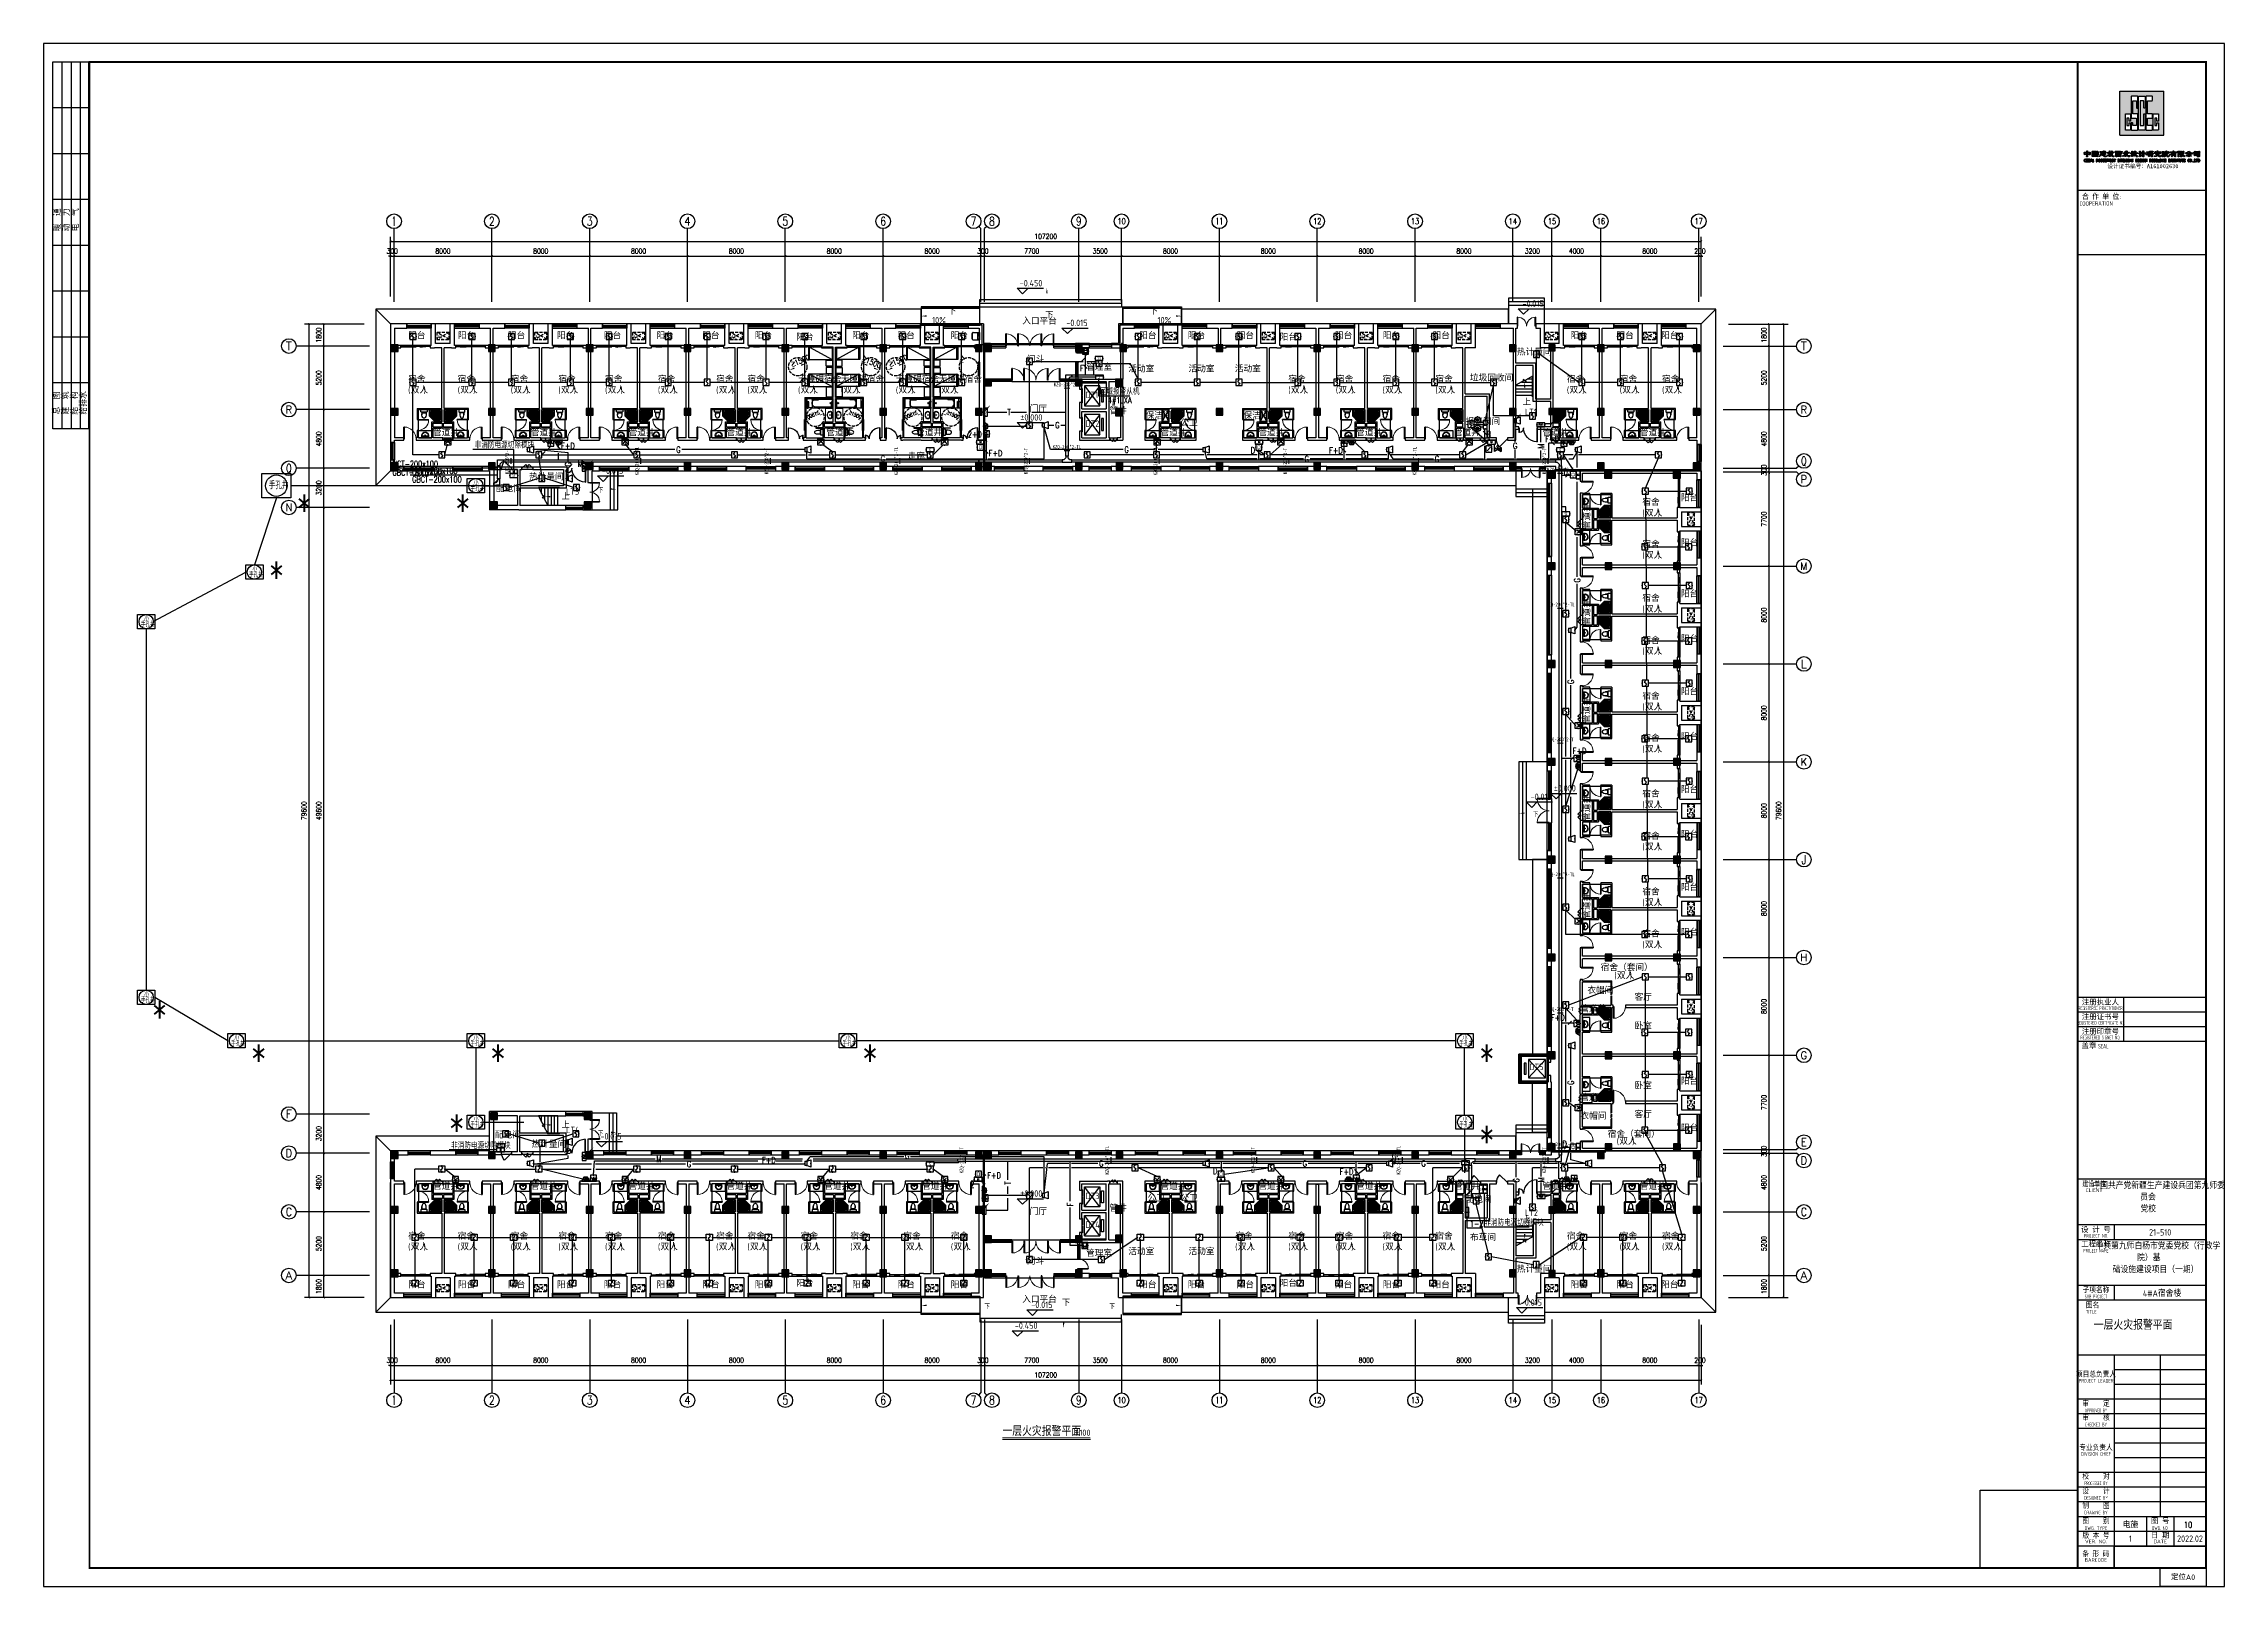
# Model space of a CAD drawing. Extents: x 1725663 to 4653551, y -550461 to 248782.
# Drawn here: x 2257784 to 2436134, y -131412 to -5262 of the extents above; entities that cross this region are included whole.
import ezdxf
from ezdxf.enums import TextEntityAlignment as Align

# ---------------------------------------------------------------- set-up
doc = ezdxf.new("R2010")
doc.units = 0
doc.header["$LTSCALE"] = 1000
doc.linetypes.add('DASH', pattern=[0.35, 0.25, -0.1])
for name, color, linetype in [('0-底图', 7, 'Continuous'), ('A-ANNO-IDEN', 3, 'Continuous'), ('A-ANNO-IDEN-LEVL', 3, 'Continuous'), ('A-ANNO-TXT', 7, 'Continuous'), ('A-Fixt', 81, 'Continuous'), ('A-FLOR-EVTR', 51, 'Continuous'), ('A-FLOR-STRS', 140, 'Continuous'), ('AXIS', 3, 'Continuous'), ('AXIS_TEXT', 7, 'Continuous'), ('BTTK', 7, 'Continuous'), ('CABLETRAY', 4, 'Continuous'), ('CABLETRAY_DIM', 3, 'Continuous'), ('CLAYER', 7, 'Continuous'), ('COLUMN', 255, 'Continuous'), ('D', 7, 'Continuous'), ('DIM-消防', 3, 'Continuous'), ('DIM-箱柜', 7, 'Continuous'), ('DIM_SYMB', 3, 'Continuous'), ('DOOR_FIRE', 4, 'Continuous'), ('E2-楼梯、坡道', 52, 'Continuous'), ('EQUIP-广播', 3, 'Continuous'), ('EQUIP-消防', 3, 'Continuous'), ('EQUIP-箱柜', 3, 'Continuous'), ('EVTR', 2, 'Continuous'), ('fur', 253, 'Continuous'), ('GROUND', 2, 'Continuous'), ('Logo', 4, 'Continuous'), ('LWIRE', 4, 'Continuous'), ('PUB_HATCH', 8, 'Continuous'), ('PUB_TEXT', 7, 'Continuous'), ('PUB_TITLE', 4, 'Continuous'), ('SIG_TEXT', 7, 'Continuous'), ('TEL_SYMB', 3, 'Continuous'), ('WALL', 2, 'Continuous'), ('WINDOW', 4, 'Continuous'), ('WIRE-消防', 1, 'Continuous'), ('WIRE-照明', 6, 'Continuous'), ('WP_F', 1, 'Continuous'), ('抗震支吊架', 2, 'Continuous'), ('洁具', 213, 'Continuous'), ('空调外机', 211, 'Continuous'), ('配景', 3, 'Continuous')]:
    doc.layers.add(name, color=color, linetype=linetype)
doc.layers.add('LVTRY', color=6, linetype='Continuous', lineweight=9)
doc.layers.add('条形码', color=7, linetype='Continuous', plot=False)
doc.layers.add('验收章', color=7, linetype='Continuous', plot=False)
doc.styles.add('-黑体_T3', font='', dxfattribs={"width": 0.8})
doc.styles.add('_TCH_AXIS', font='COMPLEX', dxfattribs={"bigfont": 'GBCBIG'})
doc.styles.add('_TCH_DIM', font='SIMPLEX', dxfattribs={"width": 0.8, "height": 5, "bigfont": 'HZTXT'})
doc.styles.add('_TEL_ATTDEF', font='gbenor', dxfattribs={"bigfont": 'gbcbig'})
doc.styles.add('_TEL_DIM', font='SIMPLEX', dxfattribs={"width": 0.8, "height": 3.5, "bigfont": 'HZTXT'})
doc.styles.add('A_DIM_T3', font='SIMPLEX', dxfattribs={"width": 0.7, "bigfont": 'HZ'})
doc.styles.add('COMPLEX', font='COMPLEX')
doc.styles.add('HT', font='')
doc.styles.add('HZ', font='rs.shx', dxfattribs={"width": 0.8, "bigfont": 'hztxt.shx'})
doc.styles.add('HZ(TK)', font='geniso.shx', dxfattribs={"width": 0.9, "bigfont": 'hztxt.shx'})
doc.styles.add('kzcad', font='', dxfattribs={"width": 0.8})
doc.styles.get("Standard").update_dxf_attribs({"font": 'geniso.shx', "bigfont": 'hztxt.shx'})
doc.styles.add('中西文等高字体', font='tssdeng.shx', dxfattribs={"width": 0.8, "bigfont": 'tssdchn.shx'})
doc.styles.get('-黑体_T3').set_extended_font_data('SimHei')
doc.styles.get('HT').set_extended_font_data('SimHei')
doc.styles.get('kzcad').set_extended_font_data('SimSun')
doc.dimstyles.new('_TCH_ARCH&&150', dxfattribs={"dimtxt": 420, "dimasz": 150, "dimexe": 375, "dimexo": 450, "dimgap": 202.5, "dimtad": 1, "dimdec": 0, "dimzin": 0, "dimdsep": 46, "dimtxsty": 'A_DIM_T3', "dimblk": 'ARCHTICK', "dimcen": 0.09, "dimclrt": 7, "dimazin": 2, "dimtfac": 1, "dimtdec": 0, "dimtix": 1, "dimtmove": 2, "dimatfit": 3, "dimfxl": 150, "dimtolj": 1, "dimtzin": 0, "dimarcsym": 0})

msp = doc.modelspace()

# ---------------------------------------------------------------- texts
at = {"layer": 'CABLETRAY_DIM', "color": 7, "style": '_TEL_DIM', "width": 0.64}
for s, p in [('GBCT-200x100', (2286314, -40580)), ('HCT-200x100 ', (2286314, -39880)), ('GBCT-200x100', (2287921, -41140)), ('HCT-200x100 ', (2287921, -40440))]:
    msp.add_text(s, height=500, dxfattribs=at).set_placement(p)
at = {"layer": 'DIM-消防', "color": 7, "style": '_TEL_DIM'}
for s, width, p in [('区域报警从机', 0.8, (2344162, -33973)), ('区域报警从机', 0.8, (2344162, -33973)), ('4#1JXA', 0.64, (2344831, -34673)), ('非消防电源切除模块', 0.8, (2293041, -38339)), ('非消防电源切除模块', 0.8, (2291112, -95625)), ('非消防电源切除模块', 0.8, (2375604, -101915))]:
    msp.add_text(s, height=500, dxfattribs=dict(at, width=width)).set_placement(p)
at = {"layer": 'DIM-消防', "style": '_TEL_DIM', "width": 0.8}
for s, rotation, p in [('T', 360, (2336738, -35395)), ('G', 359.99688, (2309697, -38461)), ('G', 360, (2361087, -39219)), ('M', 90, (2380245, -38168)), ('G', 90, (2300684, -39667)), ('G', 90, (2383206, -49147)), ('G', 90, (2382677, -57450)), ('G', 90, (2382677, -90231)), ('G', 90, (2300650, -95898)), ('G', 0.01706, (2310566, -96884)), ('G', 90, (2378218, -98215)), ('M', 90, (2380258, -98168)), ('T', 90, (2336641, -98434)), ('F', 90, (2341740, -100178))]:
    msp.add_text(s, height=500, rotation=rotation, dxfattribs=at).set_placement(p, align=Align.MIDDLE_CENTER)
for s, p in [('G', (2340692, -36461)), ('G', (2326424, -39200)), ('G', (2346356, -38461)), ('G', (2371741, -39221)), ('G', (2378130, -38148)), ('M', (2308097, -96465)), ('G', (2328407, -96189)), ('F+D', (2317095, -96567, 2003)), ('G', (2344284, -96828)), ('G', (2360925, -96828)), ('G', (2370640, -96828))]:
    msp.add_text(s, height=500, dxfattribs=at).set_placement(p, align=Align.MIDDLE_CENTER)
at = {"layer": 'DIM-箱柜', "color": 7, "style": '_TEL_DIM', "width": 0.64}
msp.add_text('1-2', height=500, dxfattribs=at).set_placement((2374426, -102005))
msp.add_text('1-2', height=500, dxfattribs=at).set_placement((2374426, -102005))
at = {"layer": 'SIG_TEXT', "color": 0, "style": '_TEL_DIM', "width": 0.8}
msp.add_text('10', height=500, dxfattribs=at).set_placement((2432820, -126625))
at = {"layer": 'TEL_SYMB', "color": 7}
for s, height, p in [('一层火灾报警平面', 700, (2425449, -110418)), ('一层火灾报警平面', 700, (2425449, -110418)), ('一层火灾报警平面', 700, (2336198, -119096)), ('一层火灾报警平面', 700, (2336198, -119096)), ('1:100', 500, (2342092, -119096)), ('1:100', 500, (2342092, -119096))]:
    msp.add_text(s, height=height, dxfattribs=at).set_placement(p)
at = {"layer": '抗震支吊架', "color": 2, "style": 'kzcad', "width": 0.8}
for s, rotation, p in [('KZQ-200*2-T', 359.88539, (2341474, -33278)), ('KZQ-200*2-T', 89.88539, (2295845, -39395)), ('KZQ-200*2-TL', 89.88539, (2306448, -39395)), ('KZQ-200*2-T', 89.88539, (2317051, -39395)), ('KZQ-200*2-TL', 89.88539, (2327653, -39395)), ('KZQ-200*2-T', 89.88539, (2338256, -39395)), ('KZQ-200*2-TL', 359.88539, (2341474, -38385)), ('KZQ-200*2-TL', 89.88539, (2348858, -39395)), ('KZQ-200*2-T', 89.88539, (2359461, -39395)), ('KZQ-200*2-TL', 89.88539, (2370063, -39395)), ('KZQ-200*2-T', 89.88539, (2380666, -39395)), ('KZQ-200*2-T', 359.88539, (2381826, -40235)), ('KZQ-200*2-TL', 359.88539, (2381826, -51269)), ('KZQ-200*2-T', 359.88539, (2381826, -62303)), ('KZQ-200*2-TL', 359.88539, (2381826, -73337)), ('KZQ-200*2-T', 359.88539, (2381826, -84371)), ('KZQ-200*2-T', 89.88539, (2333002, -96565)), ('KZQ-200*2-TL', 89.88539, (2344918, -96565)), ('KZQ-200*2-T', 89.88539, (2356834, -96565)), ('KZQ-200*2-TL', 89.88539, (2368750, -96565)), ('KZQ-200*2-T', 89.88539, (2380666, -96565)), ('KZQ-200*2-TL', 359.88539, (2381826, -95405))]:
    msp.add_text(s, height=300, rotation=rotation, dxfattribs=at).set_placement(p, align=Align.CENTER)

# ---------------------------------------------------------------- blocks, each defined once
blk = doc.blocks.new('CSCEC')
at = {"layer": 'Logo'}
h = blk.add_hatch(color=4, dxfattribs=at)
h.paths.add_polyline_path([(0, -24), (24, -24), (24, 0), (0, 0)])
h.paths.add_polyline_path([(6.2, -2.8), (9.8, -2.8), (9.8, -9.2), (9, -9.2), (9, -5.4, 0.414214), (8.8, -5.2), (7.2, -5.2, 0.414214), (7, -5.4), (7, -12.2, 0.414214), (7.2, -12.4), (9.8, -12.4), (9.8, -21.2), (6.2, -21.2), (6.2, -17.2), (7, -17.2), (7, -18.6, 0.414214), (7.2, -18.8), (8.8, -18.8, 0.414214), (9, -18.6), (9, -15, 0.414214), (8.8, -14.8), (6.2, -14.8)], flags=16)
h.paths.add_polyline_path([(10.2, -2.8), (13.8, -2.8), (13.8, -9.2), (13, -9.2), (13, -5.4, 0.414214), (12.8, -5.2), (11.2, -5.2, 0.414214), (11, -5.4), (11, -18.6, 0.414214), (11.2, -18.8), (12.8, -18.8, 0.414214), (13, -18.6), (13, -12.4), (13.8, -12.4), (13.8, -21.2), (10.2, -21.2)], flags=16)
h.paths.add_polyline_path([(5.8, -12.4), (5.8, -16.4), (5, -16.4), (5, -15, 0.414214), (4.8, -14.8), (4, -14.8, 0.414214), (3.8, -15), (3.8, -18.6, 0.414214), (4, -18.8), (4.8, -18.8, 0.414214), (5, -18.6), (5, -17.2), (5.8, -17.2), (5.8, -21.2), (3, -21.2), (3, -12.4)], flags=16)
h.paths.add_polyline_path([(14.2, -2.8), (17.8, -2.8), (17.8, -5.2), (15.2, -5.2, 0.414214), (15, -5.4), (15, -12.2, 0.414214), (15.2, -12.4), (17.8, -12.4), (17.8, -14.8), (15.2, -14.8, 0.414214), (15, -15), (15, -18.6, 0.414214), (15.2, -18.8), (17.8, -18.8), (17.8, -21.2), (14.2, -21.2)], flags=16)
h.paths.add_polyline_path([(21, -12.4), (21, -16.4), (20.2, -16.4), (20.2, -15, 0.414214), (20, -14.8), (19.2, -14.8, 0.414214), (19, -15), (19, -18.6, 0.414214), (19.2, -18.8), (20, -18.8, 0.414214), (20.2, -18.6), (20.2, -17.2), (21, -17.2), (21, -21.2), (18.2, -21.2), (18.2, -12.4)], flags=16)
for p, q in [((0, -24), (0, 0)), ((0, 0), (24, 0)), ((0, 0), (24, 0)), ((24, -24), (24, 0)), ((0, -24), (24, -24))]:
    blk.add_line(p, q, dxfattribs=at)
for points in [[(8.8, -5.2, -0.414214), (9, -5.4), (9, -9, 0.414214), (9.2, -9.2), (9.6, -9.2, 0.414214), (9.8, -9), (9.8, -3, 0.414214), (9.6, -2.8), (6.4, -2.8, 0.414214), (6.2, -3), (6.2, -14.6, 0.414214), (6.4, -14.8), (8.8, -14.8, -0.414214), (9, -15), (9, -18.6, -0.414214), (8.8, -18.8), (7.2, -18.8, -0.414214), (7, -18.6), (7, -17.4, 0.414214), (6.8, -17.2), (6.4, -17.2, 0.414214), (6.2, -17.4), (6.2, -21, 0.414214), (6.4, -21.2), (9.6, -21.2, 0.414214), (9.8, -21), (9.8, -12.6, 0.414214), (9.6, -12.4), (7.2, -12.4, -0.414214), (7, -12.2), (7, -5.4, -0.414214), (7.2, -5.2)], [(12.8, -18.8, 0.414214), (13, -18.6), (13, -12.6, -0.414214), (13.2, -12.4), (13.6, -12.4, -0.414214), (13.8, -12.6), (13.8, -21, -0.414214), (13.6, -21.2), (10.4, -21.2, -0.414214), (10.2, -21), (10.2, -3, -0.414214), (10.4, -2.8), (13.6, -2.8, -0.414214), (13.8, -3), (13.8, -9, -0.414214), (13.6, -9.2), (13.2, -9.2, -0.414214), (13, -9), (13, -5.4, 0.414214), (12.8, -5.2), (11.2, -5.2, 0.414214), (11, -5.4), (11, -18.6, 0.414214), (11.2, -18.8)], [(15.2, -12.4, -0.414214), (15, -12.2), (15, -5.4, -0.414214), (15.2, -5.2), (17.6, -5.2, 0.414214), (17.8, -5), (17.8, -3, 0.414214), (17.6, -2.8), (14.4, -2.8, 0.414214), (14.2, -3), (14.2, -21, 0.414214), (14.4, -21.2), (17.6, -21.2, 0.414214), (17.8, -21), (17.8, -19, 0.414214), (17.6, -18.8), (15.2, -18.8, -0.414214), (15, -18.6), (15, -15, -0.414214), (15.2, -14.8), (17.6, -14.8, 0.414214), (17.8, -14.6), (17.8, -12.6, 0.414214), (17.6, -12.4)], [(4.9, -18.8, 0.414214), (5, -18.7), (5, -17.3, -0.414214), (5.1, -17.2), (5.7, -17.2, -0.414214), (5.8, -17.3), (5.8, -21.1, -0.414214), (5.7, -21.2), (3.1, -21.2, -0.414214), (3, -21.1), (3, -12.5, -0.414214), (3.1, -12.4), (5.7, -12.4, -0.414214), (5.8, -12.5), (5.8, -16.3, -0.414214), (5.7, -16.4), (5.1, -16.4, -0.414214), (5, -16.3), (5, -14.9, 0.414214), (4.9, -14.8), (3.9, -14.8, 0.414214), (3.8, -14.9), (3.8, -18.7, 0.414214), (3.9, -18.8)], [(20.1, -18.8, 0.414214), (20.2, -18.7), (20.2, -17.3, -0.414214), (20.3, -17.2), (20.9, -17.2, -0.414214), (21, -17.3), (21, -21.1, -0.414214), (20.9, -21.2), (18.3, -21.2, -0.414214), (18.2, -21.1), (18.2, -12.5, -0.414214), (18.3, -12.4), (20.9, -12.4, -0.414214), (21, -12.5), (21, -16.3, -0.414214), (20.9, -16.4), (20.3, -16.4, -0.414214), (20.2, -16.3), (20.2, -14.9, 0.414214), (20.1, -14.8), (19.1, -14.8, 0.414214), (19, -14.9), (19, -18.7, 0.414214), (19.1, -18.8)]]:
    blk.add_lwpolyline(points, format="xyb", close=True, dxfattribs=at)
blk = doc.blocks.new('logo-txt')
at = {"layer": 'Logo'}
h = blk.add_hatch(color=4, dxfattribs=at)
h.dxf.hatch_style = 1
h.paths.add_polyline_path([(0.8, 4), (0.5, 4), (0.2, 3.9), (0.1, 3.9), (0.1, 4), (0, 4.7), (0, 5.1), (0, 5.2), (0.1, 5.3), (0.1, 5.4), (0.3, 5.4), (0.7, 5.3), (1, 5.3), (1.4, 5.3), (1.4, 5.9), (1.4, 6), (1.4, 6), (1.6, 6.1), (1.7, 6), (1.8, 5.9), (1.8, 5.6), (1.8, 5.3), (2.1, 5.3), (2.4, 5.3), (2.7, 5.3), (2.9, 5.4), (3, 5.4), (3.1, 5.4), (3.2, 5.3), (3.3, 5.2), (3.3, 5.1), (3.2, 4.6), (3.2, 4.2), (3.2, 4.1), (3.2, 4), (3.1, 3.9), (3, 3.9), (2.8, 3.9), (2.4, 4), (1.8, 4.1), (1.8, 3.4), (1.8, 2.9), (1.7, 2.8), (1.6, 2.7), (1.5, 2.7), (1.4, 2.7), (1.4, 2.8), (1.3, 2.9), (1.4, 4.1)])
h.paths.add_polyline_path([(0.9, 5), (0.5, 4.9), (0.4, 4.9), (0.4, 4.7), (0.4, 4.4), (0.5, 4.4), (0.5, 4.4), (1, 4.3), (1.4, 4.4), (1.4, 5)], flags=16)
h.paths.add_polyline_path([(2.8, 4.4), (2.8, 4.5), (2.9, 4.7), (2.9, 4.8), (2.8, 4.9), (2.7, 4.9), (2.4, 5), (1.8, 5), (1.8, 4.4), (2.3, 4.3), (2.7, 4.4)], flags=16)
h = blk.add_hatch(color=4, dxfattribs=at)
h.dxf.hatch_style = 1
h.paths.add_polyline_path([(0.8, 1.3), (0.6, 1.5), (0.5, 1.6), (0.4, 1.6), (0.3, 1.5), (0.2, 1.3), (0.1, 1), (0.1, 0.6), (0.2, 0.3), (0.3, 0.1), (0.4, 0), (0.5, 0), (0.6, 0.1), (0.8, 0.2), (0.8, 0.4), (0.8, 0.4), (0.8, 0.2), (0.7, 0.1), (0.6, 0), (0.4, 0), (0.2, 0.1), (0.1, 0.2), (0.1, 0.4), (0, 0.6), (0, 1), (0.1, 1.2), (0.1, 1.4), (0.2, 1.5), (0.4, 1.6), (0.6, 1.6), (0.7, 1.5), (0.8, 1.4), (0.8, 1.7), (0.8, 1)])
h.paths.add_polyline_path([(1.7, 0), (1.7, 0), (1.8, 0), (1.9, 0.1), (1.9, 0.2), (1.9, 0.8), (1.4, 0.8), (1.4, 0.2), (1.4, 0.1), (1.5, 0), (1.5, 0), (1.5, 0), (1.1, 0), (1.1, 0), (1.1, 0), (1.2, 0.1), (1.2, 0.2), (1.2, 1.4), (1.2, 1.5), (1.1, 1.6), (1.1, 1.6), (1.1, 1.6), (1.5, 1.6), (1.5, 1.6), (1.5, 1.6), (1.4, 1.5), (1.4, 1.4), (1.4, 0.9), (1.9, 0.9), (1.9, 1.4), (1.9, 1.5), (1.8, 1.6), (1.7, 1.6), (1.7, 1.6), (2.2, 1.6), (2.2, 1.6), (2.1, 1.6), (2, 1.5), (2, 1.4), (2, 0.2), (2, 0.1), (2.1, 0), (2.2, 0), (2.2, 0)])
h.paths.add_polyline_path([(2.4, 0), (2.4, 0), (2.4, 0), (2.5, 0.1), (2.5, 0.2), (2.5, 1.4), (2.5, 1.5), (2.4, 1.6), (2.4, 1.6), (2.4, 1.6), (2.8, 1.6), (2.8, 1.6), (2.8, 1.6), (2.7, 1.5), (2.7, 1.4), (2.7, 0.2), (2.7, 0.1), (2.8, 0), (2.8, 0), (2.8, 0)])
h.paths.add_polyline_path([(4.1, 1.6), (4, 1.5), (4, 0), (3.9, 0), (3.2, 1.5), (3.2, 0.1), (3.3, 0), (3.4, 0), (3.4, 0), (3, 0), (3, 0), (3.1, 0), (3.2, 0.1), (3.2, 1.5), (3.1, 1.6), (3, 1.6), (3, 1.6), (3.3, 1.6), (3.9, 0.3), (3.9, 1.5), (3.8, 1.6), (3.8, 1.6), (3.8, 1.6), (4.1, 1.6), (4.1, 1.6)])
h.paths.add_polyline_path([(4.9, 0), (4.9, 0), (4.9, 0), (5, 0.1), (5, 0.1), (4.9, 0.4), (4.5, 0.4), (4.4, 0.1), (4.5, 0), (4.6, 0), (4.6, 0), (4.3, 0), (4.3, 0), (4.3, 0), (4.4, 0.1), (4.7, 1.6), (4.8, 1.6), (5.1, 0.1), (5.2, 0), (5.2, 0), (5.2, 0)])
h.paths.add_polyline_path([(4.7, 1.3), (4.5, 0.5), (4.9, 0.5)], flags=16)
h = blk.add_hatch(color=4, dxfattribs=at)
h.dxf.hatch_style = 1
h.paths.add_polyline_path([(4.9, 5.1), (5.1, 5.2), (5.8, 5.2), (6.5, 5.2), (6.7, 5.2), (6.8, 5.1), (6.8, 5), (6.8, 5), (6.7, 4.9), (6.1, 4.9), (6.1, 4.6), (6.6, 4.6), (6.7, 4.5), (6.7, 4.4), (6.7, 4.4), (6.6, 4.3), (6.3, 4.3), (6.1, 4.3), (6.1, 3.9), (6.9, 3.9), (6.9, 3.8), (6.9, 3.6), (6.9, 3.6), (6.7, 3.6), (5.7, 3.6), (5.3, 3.6), (4.9, 3.5), (4.9, 3.5), (4.8, 3.5), (4.8, 3.7), (5, 3.9), (5, 3.9), (5.1, 3.9), (5.4, 3.9), (5.7, 3.9), (5.7, 4.3), (5.1, 4.3), (5, 4.3), (5.1, 4.4), (5.2, 4.6), (5.3, 4.6), (5.5, 4.6), (5.7, 4.6), (5.7, 4.9), (5.3, 4.9), (5, 4.9), (4.9, 4.8), (4.9, 4.9)], flags=0)
h.paths.add_polyline_path([(5.7, 5.8), (6.3, 5.8), (6.9, 5.7), (7.1, 5.8), (7.3, 5.8), (7.4, 5.7), (7.5, 5.6), (7.5, 5.5), (7.5, 4.3), (7.4, 3.1), (7.4, 2.9), (7.3, 2.9), (7.2, 2.8), (7, 2.9), (6.7, 3), (6.3, 3), (5.3, 3), (5, 3), (4.8, 2.9), (4.6, 2.9), (4.4, 2.9), (4.3, 3), (4.3, 3.1), (4.3, 3.2), (4.3, 3.4), (4.3, 4.7), (4.3, 5.3), (4.3, 5.5), (4.4, 5.7), (4.5, 5.8), (4.7, 5.8)])
h.paths.add_polyline_path([(6.7, 4.2), (6.8, 4.1), (6.8, 4), (6.7, 4), (6.5, 4), (6.4, 4), (6.6, 4.2)], flags=0)
h.paths.add_polyline_path([(4.6, 4.3), (4.7, 3.4), (4.7, 3.3), (4.8, 3.3), (5.8, 3.3), (6.9, 3.3), (7, 3.3), (7, 3.3), (7.1, 3.4), (7.1, 3.5), (7.1, 5.2), (7.1, 5.4), (6.9, 5.4), (6.5, 5.5), (5.7, 5.5), (4.8, 5.5), (4.8, 5.4), (4.7, 5.4), (4.7, 5.1)], flags=16)
h = blk.add_hatch(color=4, dxfattribs=at)
h.dxf.hatch_style = 1
h.paths.add_polyline_path([(4.9, 5.1), (5.1, 5.2), (5.8, 5.2), (6.5, 5.2), (6.7, 5.2), (6.8, 5.1), (6.8, 5), (6.8, 5), (6.7, 4.9), (6.1, 4.9), (6.1, 4.6), (6.6, 4.6), (6.7, 4.5), (6.7, 4.4), (6.7, 4.4), (6.6, 4.3), (6.3, 4.3), (6.1, 4.3), (6.1, 3.9), (6.9, 3.9), (6.9, 3.8), (6.9, 3.6), (6.9, 3.6), (6.7, 3.6), (5.7, 3.6), (5.3, 3.6), (4.9, 3.5), (4.9, 3.5), (4.8, 3.5), (4.8, 3.7), (5, 3.9), (5, 3.9), (5.1, 3.9), (5.4, 3.9), (5.7, 3.9), (5.7, 4.3), (5.1, 4.3), (5, 4.3), (5.1, 4.4), (5.2, 4.6), (5.3, 4.6), (5.5, 4.6), (5.7, 4.6), (5.7, 4.9), (5.3, 4.9), (5, 4.9), (4.9, 4.8), (4.9, 4.9)])
h = blk.add_hatch(color=4, dxfattribs=at)
h.dxf.hatch_style = 1
h.paths.add_polyline_path([(6.7, 4.2), (6.8, 4.1), (6.8, 4), (6.7, 4), (6.5, 4), (6.4, 4), (6.6, 4.2)])
h = blk.add_hatch(color=4, dxfattribs=at)
h.dxf.hatch_style = 1
h.paths.add_polyline_path([(7.6, 1.6), (7.5, 1.5), (7.5, 0), (7.4, 0), (6.7, 1.5), (6.7, 0.1), (6.8, 0), (6.9, 0), (6.9, 0), (6.5, 0), (6.5, 0), (6.6, 0), (6.7, 0.1), (6.7, 1.5), (6.6, 1.6), (6.5, 1.6), (6.5, 1.6), (6.8, 1.6), (7.4, 0.3), (7.4, 1.5), (7.3, 1.6), (7.3, 1.6), (7.3, 1.6), (7.6, 1.6), (7.6, 1.6)])
h.paths.add_polyline_path([(8.7, 0.4), (8.6, 0.2), (8.5, 0.1), (8.4, 0), (8.3, 0), (8.3, 0), (8.1, 0.1), (8, 0.2), (7.9, 0.4), (7.9, 0.7), (7.9, 0.9), (7.9, 1.2), (8, 1.4), (8.1, 1.5), (8.3, 1.6), (8.4, 1.6), (8.4, 1.6), (8.5, 1.5), (8.6, 1.4), (8.7, 1.2), (8.8, 0.9), (8.8, 0.7)])
h.paths.add_polyline_path([(8.6, 1), (8.6, 1.3), (8.5, 1.5), (8.4, 1.6), (8.3, 1.6), (8.2, 1.5), (8.1, 1.3), (8, 1), (8, 0.6), (8.1, 0.3), (8.2, 0.1), (8.3, 0), (8.4, 0), (8.5, 0.1), (8.6, 0.3), (8.6, 0.6)], flags=16)
h.paths.add_polyline_path([(9.9, 0), (9.8, 0), (9.8, 0.2), (9.7, 0.6), (9.6, 0.7), (9.5, 0.8), (9.3, 0.8), (9.3, 0.2), (9.3, 0.1), (9.4, 0), (9.5, 0), (9.5, 0), (9, 0), (9, 0), (9.1, 0), (9.1, 0.1), (9.2, 0.2), (9.2, 1.4), (9.1, 1.5), (9.1, 1.6), (9, 1.6), (9, 1.6), (9.7, 1.6), (9.8, 1.5), (9.9, 1.4), (9.9, 1.3), (9.9, 1.1), (9.9, 1), (9.8, 0.9), (9.7, 0.8), (9.6, 0.8), (9.6, 0.8), (9.7, 0.7), (9.8, 0.2), (9.9, 0.2), (9.9, 0.2), (10, 0.2), (10, 0.3), (10, 0.3), (10, 0.2)])
h.paths.add_polyline_path([(9.8, 1.4), (9.8, 1.5), (9.7, 1.6), (9.4, 1.6), (9.3, 1.5), (9.3, 1.4), (9.3, 0.9), (9.7, 0.9), (9.8, 0.9), (9.8, 1.1)], flags=16)
h.paths.add_polyline_path([(11.1, 1.1), (11, 1.4), (11, 1.5), (10.9, 1.5), (10.8, 1.6), (10.7, 1.5), (10.7, 1.4), (10.7, 0.2), (10.7, 0.1), (10.8, 0), (10.9, 0), (10.9, 0), (10.4, 0), (10.4, 0), (10.5, 0), (10.5, 0.1), (10.6, 0.2), (10.6, 1.4), (10.5, 1.5), (10.5, 1.6), (10.3, 1.5), (10.3, 1.5), (10.3, 1.4), (10.2, 1.1), (10.2, 1.1), (10.2, 1.6), (11.1, 1.6), (11.1, 1.1)])
h.paths.add_polyline_path([(11.9, 0), (11.9, 0), (12, 0), (12, 0.1), (12.1, 0.2), (12.1, 0.8), (11.6, 0.8), (11.6, 0.2), (11.6, 0.1), (11.7, 0), (11.7, 0), (11.7, 0), (11.3, 0), (11.3, 0), (11.3, 0), (11.4, 0.1), (11.4, 0.2), (11.4, 1.4), (11.4, 1.5), (11.3, 1.6), (11.3, 1.6), (11.3, 1.6), (11.7, 1.6), (11.7, 1.6), (11.7, 1.6), (11.6, 1.5), (11.6, 1.4), (11.6, 0.9), (12.1, 0.9), (12.1, 1.4), (12, 1.5), (12, 1.6), (11.9, 1.6), (11.9, 1.6), (12.4, 1.6), (12.4, 1.6), (12.3, 1.6), (12.2, 1.5), (12.2, 1.4), (12.2, 0.2), (12.2, 0.1), (12.3, 0), (12.4, 0), (12.4, 0)])
h.paths.add_polyline_path([(13.7, 1.6), (13.6, 1.5), (13.3, 0), (13.3, 0), (13.1, 1.5), (12.9, 0), (12.9, 0), (12.7, 1.5), (12.7, 1.5), (12.6, 1.6), (12.5, 1.6), (12.5, 1.6), (13, 1.6), (13, 1.6), (12.9, 1.6), (12.8, 1.5), (12.8, 1.5), (13, 0.5), (13.1, 1.6), (13.2, 1.6), (13.4, 0.5), (13.5, 1.5), (13.4, 1.6), (13.4, 1.6), (13.4, 1.6), (13.7, 1.6), (13.7, 1.6)])
h.paths.add_polyline_path([(13.9, 0), (13.9, 0), (13.9, 0), (14, 0.1), (14, 0.2), (14, 1.4), (14, 1.5), (13.9, 1.6), (13.9, 1.6), (13.9, 1.6), (14.7, 1.6), (14.7, 1.1), (14.7, 1.1), (14.7, 1.4), (14.7, 1.5), (14.6, 1.5), (14.5, 1.6), (14.3, 1.6), (14.2, 1.5), (14.2, 1.4), (14.2, 0.9), (14.2, 0.9), (14.4, 0.9), (14.4, 0.9), (14.5, 1.2), (14.5, 0.4), (14.4, 0.8), (14.4, 0.8), (14.2, 0.8), (14.2, 0.8), (14.2, 0.2), (14.2, 0.1), (14.3, 0), (14.5, 0), (14.6, 0.1), (14.7, 0.1), (14.7, 0.2), (14.7, 0.5), (14.7, 0.5), (14.7, 0)])
h.paths.add_polyline_path([(15.8, 0.2), (15.7, 0.1), (15.5, 0), (15.4, 0), (15.2, 0.1), (15.1, 0.2), (15.1, -0.1), (15.1, 0.6), (15.1, 0.2), (15.2, 0.1), (15.4, 0), (15.5, 0), (15.7, 0.1), (15.7, 0.2), (15.7, 0.5), (15.7, 0.6), (15.6, 0.7), (15.3, 0.8), (15.1, 1), (15.1, 1.1), (15.1, 1.4), (15.2, 1.5), (15.3, 1.6), (15.5, 1.6), (15.7, 1.5), (15.8, 1.4), (15.8, 1.7), (15.8, 1), (15.7, 1.3), (15.6, 1.5), (15.5, 1.6), (15.3, 1.6), (15.2, 1.5), (15.1, 1.4), (15.1, 1.2), (15.2, 1.1), (15.3, 1), (15.6, 0.8), (15.8, 0.7), (15.8, 0.5), (15.8, 0.3)])
h.paths.add_polyline_path([(16.9, 1.1), (16.9, 1.4), (16.9, 1.5), (16.8, 1.5), (16.7, 1.6), (16.6, 1.5), (16.6, 1.4), (16.6, 0.2), (16.6, 0.1), (16.7, 0), (16.7, 0), (16.7, 0), (16.3, 0), (16.3, 0), (16.4, 0), (16.4, 0.1), (16.5, 0.2), (16.5, 1.4), (16.4, 1.5), (16.4, 1.6), (16.2, 1.5), (16.2, 1.5), (16.1, 1.4), (16.1, 1.1), (16.1, 1.1), (16.1, 1.6), (17, 1.6), (17, 1.1)])
h = blk.add_hatch(color=4, dxfattribs=at)
h.dxf.hatch_style = 1
h.paths.add_polyline_path([(10, 5.5), (10, 5.5), (9.9, 5.5), (9.9, 5.6), (9.9, 5.6), (9.9, 5.7), (10, 5.8), (10.5, 5.7), (10.5, 5.9), (10.6, 6.1), (10.7, 6), (10.8, 6), (10.8, 5.9), (10.8, 5.7), (11.2, 5.7), (11.3, 5.8), (11.4, 5.8), (11.5, 5.7), (11.5, 5.6), (11.5, 5.4), (11.7, 5.4), (11.9, 5.3), (11.9, 5.3), (11.9, 5.2), (11.8, 5.2), (11.5, 5.2), (11.5, 4.8), (11.4, 4.7), (11.3, 4.7), (11.3, 4.7), (11.2, 4.8), (10.8, 4.8), (10.8, 4.6), (11.3, 4.6), (11.5, 4.6), (11.5, 4.5), (11.5, 4.5), (11.3, 4.5), (10.8, 4.4), (10.8, 4.2), (11.3, 4.2), (11.5, 4.2), (11.6, 4.1), (11.6, 4), (11.5, 4), (10.9, 4), (10.8, 3.7), (10.8, 3.7), (10.7, 3.6), (11.5, 3.4), (12.3, 3.4), (12, 3), (11.9, 2.8), (11.8, 2.7), (11.7, 2.7), (11.6, 2.7), (11.5, 2.7), (11.3, 2.8), (9.3, 3.9), (9.1, 3.5), (8.9, 3.2), (8.7, 3.1), (8.4, 3), (8.3, 3.1), (8.2, 3.1), (8.3, 3.2), (8.3, 3.2), (8.6, 3.3), (8.8, 3.5), (8.9, 3.7), (9.1, 4), (8.8, 4), (8.7, 4), (8.6, 4), (8.6, 4.1), (8.6, 4.2), (8.8, 4.3), (8.9, 4.3), (9.1, 4.2), (9.2, 4.5), (9.2, 4.6), (9.2, 4.7), (9.1, 4.8), (9, 4.7), (8.9, 4.7), (8.8, 4.8), (8.8, 4.8), (8.9, 4.9), (9.1, 5.1), (9.1, 5.2), (9.2, 5.3), (9.1, 5.3), (9.1, 5.4), (8.9, 5.4), (8.7, 5.3), (8.6, 5.3), (8.5, 5.3), (8.5, 5.4), (8.5, 5.5), (8.7, 5.6), (8.7, 5.7), (8.8, 5.7), (9.1, 5.6), (9.3, 5.6), (9.4, 5.7), (9.5, 5.6), (9.6, 5.6), (9.6, 5.4), (9.3, 5.1), (9.3, 5), (9.3, 4.9), (9.4, 4.9), (9.5, 4.8), (9.5, 4.7), (9.5, 4.5), (9.4, 4.1), (9.7, 4), (10, 3.9), (10.6, 3.6), (10.5, 3.8), (10.5, 4), (9.9, 4), (9.7, 4.1), (9.7, 4.1), (9.7, 4.2), (9.8, 4.2), (10.5, 4.2), (10.5, 4.4), (10.1, 4.4), (9.8, 4.4), (9.8, 4.3), (9.8, 4.4), (9.8, 4.5), (9.9, 4.6), (10.5, 4.6), (10.5, 4.9), (10.1, 4.9), (9.9, 4.8), (9.8, 4.9), (9.9, 5), (10, 5.1), (10.5, 5.1), (10.5, 5.2), (10.2, 5.2), (9.9, 5.2), (9.7, 5.1), (9.6, 5.1), (9.7, 5.3), (9.7, 5.3), (9.8, 5.4), (9.9, 5.4), (10.5, 5.4), (10.5, 5.6)])
h.paths.add_polyline_path([(10.8, 5), (11.2, 5), (11.2, 5.2), (10.8, 5.2)], flags=16)
h.paths.add_polyline_path([(11.2, 5.4), (11.2, 5.6), (10.8, 5.6), (10.8, 5.4)], flags=16)
h = blk.add_hatch(color=4, dxfattribs=at)
h.dxf.hatch_style = 1
h.paths.add_polyline_path([(13.7, 5.8), (13.8, 6), (14, 6), (14.1, 5.9), (14.1, 5.8), (14, 5.7), (14.3, 5.6), (14.5, 5.4), (14.4, 5.3), (14.4, 5.2), (14.3, 5.3), (14.1, 5.4), (13.9, 5.4), (13.9, 5.1), (13.9, 4.9), (13.9, 4.8), (13.8, 4.8), (13.7, 4.8), (13.7, 4.9), (13.7, 5.4), (13.3, 5.1), (13, 4.9), (12.8, 4.9), (12.7, 5), (12.6, 5.1), (12.7, 5.2), (13.1, 5.4), (13.5, 5.6)])
h.paths.add_polyline_path([(14.8, 5.7), (14.9, 5.9), (15, 6), (15.1, 6), (15.2, 5.9), (15.2, 5.9), (15.2, 5.8), (15.2, 5.7), (15.5, 5.6), (15.9, 5.3), (16, 5.2), (16, 5.1), (16, 5), (16, 4.9), (15.8, 5), (15.5, 5.3), (15.1, 5.4), (15.2, 5.1), (15.2, 5), (15.1, 4.9), (15.1, 4.8), (15, 4.9), (14.9, 5.1), (14.9, 5.3), (14.5, 5), (14.4, 5), (14.4, 5.1), (14.4, 5.1), (14.6, 5.4)])
h.paths.add_polyline_path([(14.9, 4.7), (15.1, 4.7), (15.2, 4.7), (15.3, 4.8), (15.4, 4.6), (15.4, 4.5), (15.3, 4.1), (15.3, 3.6), (15.4, 3.5), (15.4, 3.4), (15.6, 3.3), (15.8, 3.2), (16.1, 3.3), (16.3, 3.4), (16.4, 3.4), (16.4, 3.3), (16.3, 3.1), (16.1, 2.8), (16, 2.7), (15.9, 2.7), (15.7, 2.7), (15.4, 2.9), (15.3, 2.9), (15.2, 3.1), (15.1, 3.2), (15.1, 3.4), (15, 3.9), (15.1, 4.4), (15, 4.4), (14.9, 4.4), (14.8, 4.4), (14.7, 4.3), (14.7, 4.1), (14.9, 3.9), (15, 3.9), (15, 3.8), (15, 3.7), (15, 3.6), (14.9, 3.6), (14.8, 3.7), (14.7, 3.8), (14.6, 3.6), (14.6, 3.4), (14.4, 3.2), (14.3, 3), (14.1, 2.9), (14, 2.9), (13.7, 2.9), (13.6, 3), (13.6, 3.1), (13.7, 3.1), (14, 3.2), (14.2, 3.4), (14.3, 3.6), (14.4, 3.7), (14.4, 3.9), (14.4, 4.5), (14.5, 4.7), (14.5, 4.8), (14.6, 4.8), (14.7, 4.7)])
h.paths.add_polyline_path([(13.5, 4), (13.5, 4.3), (13.1, 4.3), (13, 4.3), (12.9, 4.3), (12.9, 4.4), (12.9, 4.5), (13, 4.6), (13.1, 4.7), (13.2, 4.6), (13.6, 4.6), (14.1, 4.6), (14.2, 4.6), (14.2, 4.5), (14.2, 4.4), (14.2, 4.4), (13.9, 4.3), (13.8, 4), (13.9, 3.7), (14.1, 3.7), (14.2, 3.7), (14.3, 3.6), (14.2, 3.6), (14.1, 3.5), (12.7, 3.1), (12.5, 3.1), (12.5, 3.3), (12.5, 3.4), (12.6, 3.5), (13, 3.6), (13.5, 3.7)])
h = blk.add_hatch(color=4, dxfattribs=at)
h.dxf.hatch_style = 1
h.paths.add_polyline_path([(18.7, 5), (18.8, 5), (18.8, 5.4), (18.6, 5.5), (18.5, 5.4), (18.5, 5)], flags=16)
h.paths.add_polyline_path([(17.9, 3.9), (18.1, 4), (18.2, 4.1), (18.2, 4.3), (18.2, 4.6), (17.9, 4.6), (17.7, 4.6), (17.6, 4.2), (17.7, 3.8)], flags=16)
h.paths.add_polyline_path([(19.6, 3.4), (19.7, 3.5), (19.7, 3.8), (19.5, 3.7), (19.2, 3.6), (19, 3.7), (18.8, 3.8), (18.8, 4.4), (18.8, 4.6), (18.6, 4.7), (18.5, 4.6), (18.5, 4.4), (18.5, 4.1), (18.4, 4), (18.3, 3.8), (18.2, 3.7), (18, 3.6), (17.8, 3.6), (17.7, 3.6), (17.7, 3.5), (17.7, 3.4), (17.7, 3.3), (17.8, 3.3), (18.8, 3.3), (19.6, 3.4)], flags=16)
h.paths.add_polyline_path([(19.1, 4.3), (19.1, 4.1), (19.2, 3.9), (19.5, 3.9), (19.7, 4.1), (19.7, 4.4), (19.7, 4.6), (19.6, 4.7), (19.5, 4.7), (19.1, 4.7)], flags=16)
h.paths.add_polyline_path([(17.8, 5.8), (18.6, 5.8), (19.8, 5.8), (20.5, 5.7), (20.8, 5.7), (20.7, 5.4), (20.5, 5.2), (20.4, 5.2), (20.2, 5.2), (19.6, 5.4), (19.1, 5.4), (19.1, 5), (19.8, 5), (20, 5), (20, 4.9), (20.1, 4.8), (20.1, 4.6), (20, 4.1), (20, 3.1), (20, 3), (20, 2.9), (19.9, 2.8), (19.8, 2.8), (19.6, 2.9), (19.4, 3), (18.9, 3), (18.3, 3), (17.8, 2.9), (17.7, 2.9), (17.6, 2.8), (17.5, 2.8), (17.4, 2.8), (17.4, 2.9), (17.3, 3), (17.3, 3.8), (17.3, 4.6), (17.2, 4.8), (17.3, 4.9), (17.3, 5), (17.5, 5), (17.6, 5), (17.8, 5), (18.2, 5), (18.2, 5.4), (17.4, 5.4), (17.2, 5.3), (17, 5.2), (16.9, 5.2), (16.8, 5.2), (16.8, 5.2), (16.8, 5.3), (16.8, 5.5), (16.9, 5.7), (17, 5.8), (17.1, 5.8)])
h = blk.add_hatch(color=4, dxfattribs=at)
h.dxf.hatch_style = 1
h.paths.add_polyline_path([(19.2, 0.2), (19.1, 0.1), (18.9, 0), (18.3, 0), (18.3, 0), (18.4, 0), (18.4, 0.1), (18.5, 0.2), (18.5, 1.4), (18.4, 1.5), (18.4, 1.6), (18.3, 1.6), (18.3, 1.6), (18.9, 1.6), (19.1, 1.5), (19.2, 1.4), (19.2, 1.3), (19.2, 1.1), (19.2, 1), (19.1, 0.9), (19, 0.8), (19.1, 0.8), (19.2, 0.7), (19.2, 0.5), (19.2, 0.3)])
h.paths.add_polyline_path([(19.1, 1.4), (19, 1.5), (18.9, 1.6), (18.7, 1.6), (18.6, 1.5), (18.6, 1.4), (18.6, 0.9), (18.9, 0.9), (19, 0.9), (19.1, 1.1)], flags=16)
h.paths.add_polyline_path([(19.1, 0.6), (19, 0.7), (18.9, 0.8), (18.6, 0.8), (18.6, 0.2), (18.6, 0.1), (18.7, 0), (18.9, 0), (19, 0.1), (19.1, 0.2)], flags=16)
h.paths.add_polyline_path([(20.5, 1.6), (20.4, 1.5), (20.4, 0.5), (20.4, 0.2), (20.2, 0.1), (20.1, 0), (20, 0), (20, 0), (20, 0), (19.8, 0.1), (19.7, 0.2), (19.6, 0.5), (19.6, 1.4), (19.6, 1.5), (19.5, 1.6), (19.5, 1.6), (19.5, 1.6), (19.9, 1.6), (19.9, 1.6), (19.9, 1.6), (19.8, 1.5), (19.8, 1.4), (19.8, 0.4), (19.8, 0.2), (19.9, 0.1), (20, 0), (20.1, 0), (20.2, 0.1), (20.3, 0.2), (20.4, 0.5), (20.4, 1.5), (20.3, 1.6), (20.2, 1.6), (20.2, 1.6), (20.6, 1.6), (20.6, 1.6)])
h.paths.add_polyline_path([(20.8, 0), (20.8, 0), (20.8, 0), (20.9, 0.1), (20.9, 0.2), (20.9, 1.4), (20.9, 1.5), (20.8, 1.6), (20.8, 1.6), (20.8, 1.6), (21.2, 1.6), (21.2, 1.6), (21.2, 1.6), (21.1, 1.5), (21.1, 1.4), (21.1, 0.2), (21.1, 0.1), (21.2, 0), (21.2, 0), (21.2, 0)])
h.paths.add_polyline_path([(21.4, 0), (21.4, 0), (21.5, 0), (21.6, 0.1), (21.6, 0.2), (21.6, 1.4), (21.6, 1.5), (21.5, 1.6), (21.4, 1.6), (21.4, 1.6), (21.9, 1.6), (21.9, 1.6), (21.8, 1.6), (21.7, 1.5), (21.7, 1.4), (21.7, 0.2), (21.7, 0.1), (21.8, 0), (22, 0), (22.1, 0.1), (22.2, 0.1), (22.2, 0.2), (22.2, 0.5), (22.2, 0.5), (22.2, 0)])
h.paths.add_polyline_path([(23.3, 0.4), (23.2, 0.2), (23.1, 0.1), (22.9, 0), (22.4, 0), (22.4, 0), (22.5, 0), (22.5, 0.1), (22.6, 0.2), (22.6, 1.4), (22.5, 1.5), (22.5, 1.6), (22.4, 1.6), (22.4, 1.6), (22.9, 1.6), (23.1, 1.5), (23.2, 1.4), (23.3, 1.2), (23.3, 1), (23.3, 0.6)])
h.paths.add_polyline_path([(23.2, 1), (23.1, 1.3), (23, 1.5), (22.9, 1.6), (22.8, 1.6), (22.7, 1.5), (22.7, 1.4), (22.7, 0.2), (22.7, 0.1), (22.8, 0), (22.9, 0), (23, 0.1), (23.1, 0.3), (23.2, 0.6)], flags=16)
h.paths.add_polyline_path([(23.6, 0), (23.6, 0), (23.6, 0), (23.7, 0.1), (23.7, 0.2), (23.7, 1.4), (23.7, 1.5), (23.6, 1.6), (23.6, 1.6), (23.6, 1.6), (24, 1.6), (24, 1.6), (24, 1.6), (23.9, 1.5), (23.9, 1.4), (23.9, 0.2), (23.9, 0.1), (24, 0), (24, 0), (24, 0)])
h.paths.add_polyline_path([(25.3, 1.6), (25.2, 1.5), (25.2, 0), (25.2, 0), (24.4, 1.5), (24.4, 0.1), (24.5, 0), (24.6, 0), (24.6, 0), (24.2, 0), (24.2, 0), (24.3, 0), (24.4, 0.1), (24.4, 1.5), (24.3, 1.6), (24.2, 1.6), (24.2, 1.6), (24.5, 1.6), (25.1, 0.3), (25.1, 1.5), (25, 1.6), (25, 1.6), (25, 1.6), (25.3, 1.6), (25.3, 1.6)])
h.paths.add_polyline_path([(26.5, 0.6), (26.4, 0.5), (26.4, 0.5), (26.4, 0), (26.3, 0.1), (26.2, 0.1), (26.1, 0), (26, 0), (25.8, 0.1), (25.7, 0.2), (25.6, 0.4), (25.6, 0.6), (25.6, 1), (25.6, 1.2), (25.7, 1.4), (25.8, 1.5), (26, 1.6), (26.1, 1.6), (26.2, 1.5), (26.3, 1.4), (26.4, 1.7), (26.4, 1), (26.3, 1.3), (26.2, 1.5), (26.1, 1.6), (26, 1.6), (25.9, 1.5), (25.8, 1.3), (25.7, 1), (25.7, 0.6), (25.8, 0.3), (25.9, 0.1), (26, 0), (26.1, 0), (26.2, 0.1), (26.3, 0.2), (26.3, 0.5), (26.2, 0.5), (26.2, 0.6), (26.1, 0.6), (26.1, 0.6), (26.6, 0.6), (26.6, 0.6)])
h = blk.add_hatch(color=4, dxfattribs=at)
h.dxf.hatch_style = 1
h.paths.add_polyline_path([(21.8, 4.6), (21.4, 4.5), (21.3, 4.5), (21.2, 4.6), (21.2, 4.6), (21.2, 4.7), (21.4, 4.9), (21.5, 5), (21.8, 4.9), (22.2, 4.9), (22.2, 4.9), (22.2, 5), (22.2, 5.4), (22.2, 5.6), (22.3, 5.8), (22.4, 5.9), (22.5, 5.9), (22.6, 5.9), (22.6, 5.8), (22.7, 5.6), (22.7, 5.4), (22.6, 4.3), (22.7, 3.2), (22.6, 3.1), (22.6, 3), (22.5, 2.9), (22.5, 2.9), (22.3, 2.9), (22.2, 3), (22.2, 3.4), (21.8, 3.2), (21.3, 3.1), (21.2, 3), (21.1, 3), (21, 3.1), (21, 3.2), (21, 3.4), (21.1, 3.5), (21.2, 3.6), (21.3, 3.6), (22, 3.7), (22.2, 3.8), (22.2, 3.9), (22.2, 4.2), (22.2, 4.6)])
h.paths.add_polyline_path([(23, 5.7), (23.1, 5.9), (23.1, 5.9), (23.1, 6), (23.3, 6), (23.4, 5.9), (23.4, 5.8), (23.4, 5.6), (23.4, 5.3), (23.4, 4.6), (23.9, 5), (24.3, 5.4), (24.4, 5.4), (24.5, 5.4), (24.5, 5.3), (24.6, 5.2), (24.6, 5.1), (24.5, 4.9), (24.1, 4.7), (23.4, 4.4), (23.4, 4), (23.4, 3.8), (23.5, 3.7), (23.5, 3.7), (23.6, 3.6), (23.8, 3.6), (24.1, 3.5), (24.9, 3.6), (25, 3.6), (25, 3.4), (24.9, 3.1), (24.7, 2.9), (24.5, 2.8), (24.2, 2.8), (23.9, 2.9), (23.4, 3.1), (23.2, 3.2), (23.1, 3.4), (23.1, 3.6), (23, 3.8), (23, 4.5), (23, 5.3)])
h = blk.add_hatch(color=4, dxfattribs=at)
h.dxf.hatch_style = 1
h.paths.add_polyline_path([(28.2, 4), (28.1, 3.8), (28.3, 3.6), (28.6, 3.5), (28.9, 3.4), (29.2, 3.4), (29.2, 3.3), (29.2, 3.2), (29, 2.8), (28.9, 2.7), (28.8, 2.7), (28.7, 2.7), (28.5, 2.8), (28.2, 3.2), (27.9, 3.5), (27.6, 3.3), (27.3, 3.1), (27, 3.1), (26.8, 3.1), (26.8, 3.3), (27, 3.3), (27.2, 3.4), (27.5, 3.5), (27.7, 3.7), (27.4, 3.9), (27.2, 4), (27.1, 4.1), (27.1, 4.2), (27.2, 4.3), (27.3, 4.3), (27.8, 3.9), (27.9, 4), (27.9, 4.2), (27.9, 4.3), (27.8, 4.4), (27.8, 4.4), (27.6, 4.4), (27.3, 4.4), (27.1, 4.3), (27.1, 4.3), (27, 4.4), (27.1, 4.5), (27.3, 4.6), (27.6, 4.6), (28, 4.6), (28.1, 4.6), (28.2, 4.6), (28.3, 4.5), (28.3, 4.3)])
h.paths.add_polyline_path([(26.7, 5.4), (26.7, 5.3), (26.6, 5.3), (26.2, 5.3), (26, 5.4), (25.9, 5.6), (25.9, 5.7), (26, 5.8), (26, 5.9), (26.1, 5.9), (26.2, 5.8)])
h.paths.add_polyline_path([(26.3, 4), (26.3, 3.7), (26.3, 3.5), (26.4, 3.5), (26.4, 3.6), (26.6, 3.7), (26.8, 3.9), (26.8, 3.9), (26.8, 3.8), (26.8, 3.6), (26.5, 3.3), (26.2, 3), (26, 2.9), (25.9, 2.9), (25.8, 3), (25.8, 3.1), (25.9, 3.3), (26, 3.8), (26, 4.2), (26, 4.4), (25.9, 4.5), (25.9, 4.5), (25.7, 4.5), (25.5, 4.5), (25.3, 4.4), (25.3, 4.4), (25.2, 4.5), (25.3, 4.8), (25.4, 4.9), (25.6, 4.9), (25.9, 4.8), (26.1, 4.9), (26.3, 4.9), (26.3, 4.8), (26.4, 4.6), (26.3, 4.4)])
h.paths.add_polyline_path([(28.7, 5), (29, 5.1), (29.1, 5), (29.1, 5), (29.1, 4.9), (29, 4.7), (28.9, 4.6), (28.7, 4.6), (28.6, 4.6), (28.4, 4.6), (28.2, 4.6), (28.1, 4.7), (28, 4.8), (28, 5.4), (27.9, 5.5), (27.9, 5.5), (27.8, 5.5), (27.6, 5.5), (27.6, 5.5), (27.5, 5.4), (27.5, 5.2), (27.4, 5), (27.3, 4.8), (27.2, 4.7), (27, 4.6), (26.8, 4.6), (26.8, 4.6), (26.7, 4.6), (26.7, 4.7), (26.7, 4.8), (26.9, 4.8), (27, 4.9), (27.1, 5.1), (27.2, 5.2), (27.2, 5.5), (27.2, 5.7), (27.2, 5.8), (27.3, 5.8), (27.5, 5.8), (27.7, 5.7), (27.9, 5.8), (28.1, 5.8), (28.2, 5.8), (28.2, 5.6), (28.2, 5.4), (28.2, 5.2), (28.3, 5.1), (28.3, 5), (28.4, 5)])
h = blk.add_hatch(color=4, dxfattribs=at)
h.dxf.hatch_style = 1
h.paths.add_polyline_path([(28.8, 0.4), (28.7, 0.2), (28.6, 0.1), (28.5, 0), (27.9, 0), (27.9, 0), (28, 0), (28, 0.1), (28.1, 0.2), (28.1, 1.4), (28, 1.5), (28, 1.6), (27.9, 1.6), (27.9, 1.6), (28.5, 1.6), (28.6, 1.5), (28.7, 1.4), (28.8, 1.2), (28.8, 1), (28.8, 0.6)])
h.paths.add_polyline_path([(28.7, 1), (28.7, 1.3), (28.5, 1.5), (28.4, 1.6), (28.3, 1.6), (28.2, 1.5), (28.2, 1.4), (28.2, 0.2), (28.2, 0.1), (28.3, 0), (28.4, 0), (28.5, 0.1), (28.7, 0.3), (28.7, 0.6)], flags=16)
h.paths.add_polyline_path([(29.1, 0), (29.1, 0), (29.2, 0), (29.2, 0.1), (29.2, 0.2), (29.2, 1.4), (29.2, 1.5), (29.2, 1.6), (29.1, 1.6), (29.1, 1.6), (30, 1.6), (30, 1.1), (29.9, 1.1), (29.9, 1.4), (29.9, 1.5), (29.8, 1.5), (29.7, 1.6), (29.5, 1.6), (29.4, 1.5), (29.4, 1.4), (29.4, 0.9), (29.5, 0.9), (29.6, 0.9), (29.6, 0.9), (29.7, 1.2), (29.7, 0.4), (29.6, 0.8), (29.6, 0.8), (29.5, 0.8), (29.4, 0.8), (29.4, 0.2), (29.4, 0.1), (29.5, 0), (29.7, 0), (29.8, 0.1), (29.9, 0.1), (29.9, 0.2), (29.9, 0.5), (30, 0.5), (30, 0)])
h.paths.add_polyline_path([(31, 0.2), (30.9, 0.1), (30.8, 0), (30.6, 0), (30.4, 0.1), (30.3, 0.2), (30.3, -0.1), (30.3, 0.6), (30.4, 0.2), (30.5, 0.1), (30.6, 0), (30.8, 0), (30.9, 0.1), (31, 0.2), (31, 0.5), (30.9, 0.6), (30.8, 0.7), (30.5, 0.8), (30.3, 1), (30.3, 1.1), (30.3, 1.4), (30.4, 1.5), (30.6, 1.6), (30.7, 1.6), (30.9, 1.5), (31, 1.4), (31, 1.7), (31, 1), (31, 1.3), (30.9, 1.5), (30.7, 1.6), (30.6, 1.6), (30.4, 1.5), (30.4, 1.4), (30.4, 1.2), (30.4, 1.1), (30.5, 1), (30.8, 0.8), (31, 0.7), (31, 0.5), (31, 0.3)])
h.paths.add_polyline_path([(31.3, 0), (31.3, 0), (31.4, 0), (31.4, 0.1), (31.5, 0.2), (31.5, 1.4), (31.4, 1.5), (31.4, 1.6), (31.3, 1.6), (31.3, 1.6), (31.7, 1.6), (31.7, 1.6), (31.7, 1.6), (31.6, 1.5), (31.6, 1.4), (31.6, 0.2), (31.6, 0.1), (31.7, 0), (31.7, 0), (31.7, 0)])
h.paths.add_polyline_path([(32.9, 0.6), (32.9, 0.5), (32.8, 0.5), (32.8, 0), (32.8, 0.1), (32.7, 0.1), (32.6, 0), (32.4, 0), (32.2, 0.1), (32.1, 0.2), (32.1, 0.4), (32, 0.6), (32, 1), (32.1, 1.2), (32.1, 1.4), (32.2, 1.5), (32.4, 1.6), (32.6, 1.6), (32.7, 1.5), (32.8, 1.4), (32.8, 1.7), (32.8, 1), (32.8, 1.3), (32.7, 1.5), (32.6, 1.6), (32.4, 1.6), (32.3, 1.5), (32.2, 1.3), (32.1, 1), (32.1, 0.6), (32.2, 0.3), (32.3, 0.1), (32.4, 0), (32.6, 0), (32.7, 0.1), (32.7, 0.2), (32.7, 0.5), (32.7, 0.5), (32.6, 0.6), (32.6, 0.6), (32.6, 0.6), (33, 0.6), (33, 0.6)])
h.paths.add_polyline_path([(34.2, 1.6), (34.1, 1.5), (34.1, 0), (34.1, 0), (33.4, 1.5), (33.4, 0.1), (33.5, 0), (33.5, 0), (33.5, 0), (33.2, 0), (33.2, 0), (33.3, 0), (33.4, 0.1), (33.4, 1.5), (33.3, 1.6), (33.2, 1.6), (33.2, 1.6), (33.5, 1.6), (34.1, 0.3), (34.1, 1.5), (34, 1.6), (34, 1.6), (34, 1.6), (34.3, 1.6), (34.3, 1.6)])
h = blk.add_hatch(color=4, dxfattribs=at)
h.dxf.hatch_style = 1
h.paths.add_polyline_path([(31.5, 5), (32, 5), (32, 5.4), (31.9, 5.8), (32, 5.9), (32, 6), (32.2, 6), (32.3, 6), (32.3, 5.9), (32.4, 5.7), (32.4, 5.6), (32.4, 5), (33.3, 5), (33.5, 4.9), (33.6, 4.9), (33.5, 4.6), (33.4, 4.4), (33.3, 4.4), (33.2, 4.4), (33.1, 4.4), (33, 4.4), (32.7, 4.6), (32.4, 4.6), (32.4, 2.9), (32.3, 2.8), (32.2, 2.7), (32.1, 2.7), (32, 2.7), (32, 2.8), (31.9, 2.9), (32, 4.6), (31.5, 4.6), (31.3, 4.5), (31.1, 4.4), (31, 4.4), (31, 4.5), (31, 4.7), (31.1, 4.9), (31.2, 5), (31.3, 5)])
h.paths.add_polyline_path([(30.2, 5.6), (30.2, 5.7), (30.2, 5.8), (30.3, 5.9), (30.4, 5.9), (30.5, 5.8), (31, 5.3), (31, 5.2), (30.9, 5.2), (30.6, 5.2), (30.3, 5.4)])
h.paths.add_polyline_path([(30, 4.8), (30.2, 4.8), (30.5, 4.9), (30.6, 4.9), (30.7, 4.8), (30.7, 4.7), (30.7, 4.6), (30.6, 4.1), (30.6, 3.6), (30.6, 3.5), (30.7, 3.5), (30.9, 3.6), (31.2, 3.8), (31.3, 3.8), (31.3, 3.8), (31.1, 3.4), (30.8, 3), (30.5, 2.8), (30.4, 2.8), (30.3, 2.9), (30.2, 3), (30.2, 3.1), (30.3, 3.4), (30.3, 3.9), (30.3, 4.4), (30.3, 4.5), (30.2, 4.5), (29.9, 4.5), (29.7, 4.4), (29.6, 4.4), (29.5, 4.4), (29.5, 4.4), (29.5, 4.5), (29.5, 4.7), (29.6, 4.8), (29.7, 4.8), (29.8, 4.9)])
h = blk.add_hatch(color=4, dxfattribs=at)
h.dxf.hatch_style = 1
h.paths.add_polyline_path([(36, 5.1), (36, 5.5), (35.7, 5.4), (35.6, 5.4), (35.6, 5.4), (35.6, 5.5), (35.6, 5.6), (35.6, 5.8), (35.7, 5.8), (35.8, 5.9), (36, 5.9), (36.4, 5.8), (37.3, 5.8), (37.5, 5.7), (37.5, 5.7), (37.5, 5.6), (37.5, 5.5), (37.4, 5.5), (37.1, 5.5), (37.1, 4.8), (37.9, 4.7), (37.8, 4.5), (37.6, 4.3), (37.5, 4.2), (37.4, 4.3), (37.1, 4.4), (37.1, 3.1), (37.1, 2.9), (37.1, 2.8), (37, 2.7), (36.9, 2.7), (36.8, 2.7), (36.8, 2.8), (36.7, 3), (36.7, 4.4), (36.4, 4.4), (36.3, 3.7), (36.1, 3.4), (35.9, 3.2), (35.7, 3.1), (35.4, 3), (35.2, 3), (35, 3.2), (35, 3.3), (35, 3.3), (35.1, 3.4), (35.2, 3.4), (35.3, 3.4), (35.5, 3.4), (35.7, 3.5), (35.8, 3.7), (36, 4), (36, 4.4), (35.8, 4.4), (35.7, 4.4), (35.6, 4.3), (35.5, 4.4), (35.5, 4.4), (35.5, 4.5), (35.6, 4.8), (35.7, 4.8), (35.8, 4.8), (35.9, 4.8), (36, 4.8)])
h.paths.add_polyline_path([(34.6, 5.6), (34.8, 5.6), (35.3, 5.6), (35.4, 5.5), (35.4, 5.5), (35.4, 5.4), (35.4, 5.4), (35.3, 5.3), (34.7, 5.3), (34.7, 5), (34.6, 4.7), (34.7, 4.7), (34.8, 4.7), (34.9, 4.7), (35.1, 4.7), (35.2, 4.7), (35.3, 4.7), (35.4, 4.6), (35.4, 4.4), (35.4, 4.2), (35.4, 4), (35.4, 3.8), (35.3, 3.7), (35.2, 3.7), (35.1, 3.7), (34.9, 3.8), (34.8, 3.7), (34.6, 3.7), (34.6, 3.7), (34.5, 3.8), (34.5, 3.9), (34.5, 4.1), (34.5, 4.3), (34.3, 4), (34.2, 3.8), (34, 3.7), (33.9, 3.8), (33.7, 3.9), (33.7, 4), (33.8, 4.1), (34.1, 4.3), (34.2, 4.5), (34.3, 4.7), (34.4, 5), (34.4, 5.3), (34.1, 5.2), (34, 5.3), (34, 5.4), (34.1, 5.5), (34.2, 5.6), (34.3, 5.6), (34.4, 5.6)])
h.paths.add_polyline_path([(36.7, 4.8), (36.7, 5.1), (36.7, 5.4), (36.5, 5.5), (36.4, 5.4), (36.4, 5.1), (36.4, 4.8)], flags=16)
h.paths.add_polyline_path([(34.8, 4.1), (34.8, 4), (35, 4), (35.1, 4.1), (35.1, 4.2), (35.1, 4.4), (34.9, 4.4), (34.8, 4.4)], flags=16)
h = blk.add_hatch(color=4, dxfattribs=at)
h.dxf.hatch_style = 1
h.paths.add_polyline_path([(36.5, 0), (36.4, 0), (36.4, 0.2), (36.3, 0.6), (36.2, 0.7), (36.1, 0.8), (35.9, 0.8), (35.9, 0.2), (35.9, 0.1), (36, 0), (36.1, 0), (36.1, 0), (35.6, 0), (35.6, 0), (35.7, 0), (35.7, 0.1), (35.8, 0.2), (35.8, 1.4), (35.7, 1.5), (35.7, 1.6), (35.6, 1.6), (35.6, 1.6), (36.3, 1.6), (36.4, 1.5), (36.5, 1.4), (36.6, 1.3), (36.6, 1.1), (36.5, 1), (36.4, 0.9), (36.3, 0.8), (36.2, 0.8), (36.2, 0.8), (36.3, 0.7), (36.4, 0.2), (36.5, 0.2), (36.5, 0.2), (36.6, 0.2), (36.6, 0.3), (36.6, 0.3), (36.6, 0.2)])
h.paths.add_polyline_path([(36.4, 1.4), (36.4, 1.5), (36.3, 1.6), (36, 1.6), (35.9, 1.5), (35.9, 1.4), (35.9, 0.9), (36.3, 0.9), (36.4, 0.9), (36.4, 1.1)], flags=16)
h.paths.add_polyline_path([(36.8, 0), (36.8, 0), (36.9, 0), (36.9, 0.1), (37, 0.2), (37, 1.4), (36.9, 1.5), (36.9, 1.6), (36.8, 1.6), (36.8, 1.6), (37.7, 1.6), (37.7, 1.1), (37.7, 1.1), (37.6, 1.4), (37.6, 1.5), (37.6, 1.5), (37.4, 1.6), (37.2, 1.6), (37.1, 1.5), (37.1, 1.4), (37.1, 0.9), (37.2, 0.9), (37.3, 0.9), (37.3, 0.9), (37.4, 1.2), (37.4, 0.4), (37.3, 0.8), (37.3, 0.8), (37.2, 0.8), (37.1, 0.8), (37.1, 0.2), (37.1, 0.1), (37.2, 0), (37.4, 0), (37.6, 0.1), (37.6, 0.1), (37.6, 0.2), (37.7, 0.5), (37.7, 0.5), (37.7, 0)])
h.paths.add_polyline_path([(38.7, 0.2), (38.7, 0.1), (38.5, 0), (38.3, 0), (38.2, 0.1), (38.1, 0.2), (38, -0.1), (38, 0.6), (38.1, 0.2), (38.2, 0.1), (38.3, 0), (38.5, 0), (38.6, 0.1), (38.7, 0.2), (38.7, 0.5), (38.6, 0.6), (38.5, 0.7), (38.2, 0.8), (38, 1), (38, 1.1), (38, 1.4), (38.1, 1.5), (38.3, 1.6), (38.4, 1.6), (38.6, 1.5), (38.7, 1.4), (38.8, 1.7), (38.8, 1), (38.7, 1.3), (38.6, 1.5), (38.4, 1.6), (38.3, 1.6), (38.1, 1.5), (38.1, 1.4), (38.1, 1.2), (38.1, 1.1), (38.2, 1), (38.5, 0.8), (38.7, 0.7), (38.8, 0.5), (38.8, 0.3)])
h.paths.add_polyline_path([(39, 0), (39, 0), (39.1, 0), (39.1, 0.1), (39.2, 0.2), (39.2, 1.4), (39.1, 1.5), (39.1, 1.6), (39, 1.6), (39, 1.6), (39.9, 1.6), (39.9, 1.1), (39.9, 1.1), (39.8, 1.4), (39.8, 1.5), (39.8, 1.5), (39.6, 1.6), (39.4, 1.6), (39.3, 1.5), (39.3, 1.4), (39.3, 0.9), (39.4, 0.9), (39.5, 0.9), (39.6, 0.9), (39.6, 1.2), (39.6, 0.4), (39.6, 0.8), (39.5, 0.8), (39.4, 0.8), (39.3, 0.8), (39.3, 0.2), (39.3, 0.1), (39.4, 0), (39.6, 0), (39.8, 0.1), (39.8, 0.1), (39.8, 0.2), (39.9, 0.5), (39.9, 0.5), (39.9, 0)])
h.paths.add_polyline_path([(40.7, 0), (40.7, 0), (40.7, 0), (40.8, 0.1), (40.8, 0.1), (40.7, 0.4), (40.3, 0.4), (40.2, 0.1), (40.3, 0), (40.4, 0), (40.4, 0), (40.1, 0), (40.1, 0), (40.2, 0), (40.2, 0.1), (40.6, 1.6), (40.6, 1.6), (40.9, 0.1), (41, 0), (41.1, 0), (41.1, 0)])
h.paths.add_polyline_path([(40.5, 1.3), (40.3, 0.5), (40.7, 0.5)], flags=16)
h.paths.add_polyline_path([(42.2, 0), (42, 0), (42, 0.2), (41.9, 0.6), (41.8, 0.7), (41.7, 0.8), (41.5, 0.8), (41.5, 0.2), (41.6, 0.1), (41.6, 0), (41.7, 0), (41.7, 0), (41.2, 0), (41.2, 0), (41.3, 0), (41.4, 0.1), (41.4, 0.2), (41.4, 1.4), (41.4, 1.5), (41.3, 1.6), (41.2, 1.6), (41.2, 1.6), (41.9, 1.6), (42.1, 1.5), (42.1, 1.4), (42.2, 1.3), (42.2, 1.1), (42.1, 1), (42.1, 0.9), (41.9, 0.8), (41.8, 0.8), (41.8, 0.8), (41.9, 0.7), (42.1, 0.2), (42.1, 0.2), (42.1, 0.2), (42.2, 0.2), (42.2, 0.3), (42.2, 0.3), (42.2, 0.2)])
h.paths.add_polyline_path([(42, 1.4), (42, 1.5), (41.9, 1.6), (41.6, 1.6), (41.6, 1.5), (41.5, 1.4), (41.5, 0.9), (41.9, 0.9), (42, 0.9), (42, 1.1)], flags=16)
h.paths.add_polyline_path([(43.2, 1.3), (43.1, 1.5), (43, 1.6), (42.9, 1.6), (42.8, 1.5), (42.7, 1.3), (42.6, 1), (42.6, 0.6), (42.7, 0.3), (42.8, 0.1), (42.9, 0), (43, 0), (43.1, 0.1), (43.2, 0.2), (43.3, 0.4), (43.3, 0.4), (43.2, 0.2), (43.1, 0.1), (43, 0), (42.9, 0), (42.7, 0.1), (42.6, 0.2), (42.5, 0.4), (42.5, 0.6), (42.5, 1), (42.5, 1.2), (42.6, 1.4), (42.7, 1.5), (42.9, 1.6), (43, 1.6), (43.1, 1.5), (43.2, 1.4), (43.3, 1.7), (43.3, 1)])
h.paths.add_polyline_path([(44.2, 0), (44.2, 0), (44.3, 0), (44.3, 0.1), (44.4, 0.2), (44.4, 0.8), (43.8, 0.8), (43.8, 0.2), (43.9, 0.1), (43.9, 0), (44, 0), (44, 0), (43.6, 0), (43.6, 0), (43.6, 0), (43.7, 0.1), (43.7, 0.2), (43.7, 1.4), (43.7, 1.5), (43.6, 1.6), (43.6, 1.6), (43.6, 1.6), (44, 1.6), (44, 1.6), (43.9, 1.6), (43.9, 1.5), (43.8, 1.4), (43.8, 0.9), (44.4, 0.9), (44.4, 1.4), (44.3, 1.5), (44.3, 1.6), (44.2, 1.6), (44.2, 1.6), (44.6, 1.6), (44.6, 1.6), (44.6, 1.6), (44.5, 1.5), (44.5, 1.4), (44.5, 0.2), (44.5, 0.1), (44.6, 0), (44.6, 0), (44.6, 0)])
h = blk.add_hatch(color=4, dxfattribs=at)
h.dxf.hatch_style = 1
h.paths.add_polyline_path([(39.5, 4.4), (39.7, 4.4), (39.7, 4.6), (39.8, 4.7), (39.8, 4.9), (40, 4.9), (40.1, 4.8), (40.1, 4.7), (40.1, 4.4), (40.2, 4.4), (40.4, 4.5), (40.5, 4.5), (40.6, 4.5), (40.7, 4.3), (40.7, 4.3), (40.7, 4.2), (40.6, 3.8), (40.6, 3.6), (40.6, 3.5), (40.7, 3.5), (41.1, 3.4), (41.6, 3.4), (41.8, 3.5), (42.1, 3.7), (42.1, 3.6), (42.1, 3.4), (41.9, 3.1), (41.7, 2.9), (41.6, 2.8), (41.4, 2.7), (41.2, 2.7), (41, 2.8), (40.7, 2.9), (40.5, 3.1), (40.4, 3.2), (40.3, 3.3), (40.2, 3.4), (40.2, 3.6), (40.3, 3.7), (40.3, 4.1), (40.3, 4.2), (40.3, 4.2), (40.2, 4.2), (40.1, 4.2), (40, 4), (39.9, 3.7), (39.8, 3.5), (39.6, 3.3), (39.5, 3.1), (39.3, 3), (39, 2.9), (38.7, 2.9), (38.5, 2.9), (38.3, 3), (38, 3.2), (38.1, 3.3), (38.2, 3.3), (38.4, 3.3), (38.6, 3.3), (38.9, 3.3), (39.2, 3.4), (39.4, 3.6), (39.6, 3.9), (39.7, 4), (39.6, 4.1), (39.4, 4.1), (39.2, 4), (39.1, 4), (39.1, 4), (39.1, 4.1), (39.1, 4.2), (39.2, 4.4), (39.3, 4.4)])
h.paths.add_polyline_path([(40.3, 5.6), (40.4, 5.6), (41.1, 5.6), (41.3, 5.7), (41.4, 5.7), (41.5, 5.6), (41.5, 5.5), (41.6, 5.4), (41.6, 4.9), (41.5, 4.6), (41.5, 4.4), (41.4, 4.4), (41.3, 4.5), (41.3, 4.7), (41.3, 5), (41.2, 5.2), (41.1, 5.3), (40.6, 5.4), (40, 5.4), (39.6, 5.4), (38.9, 5.2), (38.8, 5.1), (38.7, 4.5), (38.7, 4.4), (38.6, 4.5), (38.5, 5), (38.5, 5.2), (38.5, 5.4), (38.6, 5.6), (38.7, 5.7), (38.8, 5.7), (39, 5.6), (39.7, 5.6), (39.7, 5.8), (39.7, 5.9), (39.8, 6.1), (40, 6.1), (40.1, 6), (40.2, 6), (40.2, 5.9)])
h.paths.add_polyline_path([(40.8, 5), (40.4, 5.3), (40.3, 5.3), (40.2, 5.1), (40.3, 5), (40.3, 5), (40.6, 4.8), (41, 4.7), (41.1, 4.7), (41.1, 4.8)], flags=17)
h.paths.add_polyline_path([(39.6, 5.2), (39.7, 5.2), (39.7, 5.2), (39.8, 5.1), (39.7, 5), (39.4, 4.7), (39.1, 4.6), (39, 4.6), (39, 4.6), (38.9, 4.7), (39.2, 4.9), (39.5, 5.1)], flags=17)
h = blk.add_hatch(color=4, dxfattribs=at)
h.dxf.hatch_style = 1
h.paths.add_polyline_path([(43.3, 3.9), (43.4, 4), (43.4, 4.1), (43.4, 4.2), (43.4, 4.3), (43.2, 4.5), (43, 4.6), (43, 4.5), (43, 3.8)], flags=16)
h.paths.add_polyline_path([(43, 4.8), (43.1, 4.8), (43.2, 4.9), (43.3, 5.2), (43.3, 5.3), (43.3, 5.3), (43.2, 5.4), (43.1, 5.4), (43, 5.4)], flags=16)
h.paths.add_polyline_path([(45.1, 4.2), (45.1, 3.7), (45.1, 3.5), (45.3, 3.4), (45.4, 3.3), (45.6, 3.3), (45.8, 3.3), (46, 3.4), (46.3, 3.5), (46.4, 3.5), (46.4, 3.3), (46.3, 3.1), (46.2, 2.9), (46, 2.8), (45.8, 2.8), (45.6, 2.8), (45.4, 2.8), (45.2, 2.9), (45, 3.1), (44.9, 3.3), (44.8, 3.5), (44.8, 3.6), (44.8, 4.2), (44.6, 4.2), (44.6, 3.9), (44.5, 3.7), (44.5, 3.5), (44.4, 3.3), (44.3, 3.1), (44.2, 3), (44, 2.9), (43.9, 2.8), (43.7, 2.8), (43.6, 2.8), (43.5, 2.8), (43.4, 2.9), (43.3, 3), (43.7, 3.1), (44.1, 3.4), (44.2, 3.6), (44.3, 3.9), (44.3, 4.2), (44.2, 4.2), (44, 4.1), (43.9, 4.1), (43.9, 4.3), (44, 4.5), (44.1, 4.6), (44.6, 4.5), (45.2, 4.6), (45.5, 4.5), (45.6, 4.5), (45.6, 4.4), (45.5, 4.3)])
h.paths.add_polyline_path([(45.5, 5.6), (45.7, 5.6), (45.8, 5.7), (45.9, 5.7), (46, 5.6), (46, 5.4), (46, 5.2), (46, 4.9), (45.9, 4.7), (45.9, 4.6), (45.8, 4.7), (45.8, 4.8), (45.7, 5), (45.7, 5.2), (45.6, 5.3), (45.5, 5.3), (44.1, 5.3), (44, 5.2), (43.9, 5.1), (43.9, 4.6), (43.8, 4.6), (43.8, 4.6), (43.7, 4.6), (43.7, 5.2), (43.7, 5.4), (43.8, 5.6), (43.8, 5.6), (43.9, 5.6), (44.2, 5.6), (44.5, 5.6), (44.5, 5.8), (44.6, 5.9), (44.7, 6), (44.8, 6), (44.9, 5.9), (45, 5.8), (45, 5.6)])
h.paths.add_polyline_path([(44.5, 4.8), (44.3, 4.7), (44.2, 4.8), (44.2, 4.9), (44.3, 5), (44.4, 5.1), (44.6, 5), (44.9, 5.1), (45.2, 5), (45.3, 5), (45.4, 4.9), (45.3, 4.8), (45.1, 4.8)], flags=17)
h.paths.add_polyline_path([(42.8, 2.7), (42.6, 2.8), (42.6, 2.9), (42.6, 3.9), (42.7, 5.3), (42.5, 5.2), (42.4, 5.3), (42.3, 5.3), (42.3, 5.4), (42.4, 5.5), (42.4, 5.6), (42.5, 5.7), (42.7, 5.7), (42.8, 5.7), (43, 5.6), (43.2, 5.7), (43.4, 5.7), (43.5, 5.6), (43.6, 5.5), (43.6, 5.3), (43.5, 5.1), (43.3, 4.8), (43.6, 4.6), (43.7, 4.4), (43.7, 4.3), (43.7, 4.1), (43.6, 4), (43.5, 3.8), (43.2, 3.6), (43, 3.5), (43, 3), (42.9, 2.9), (42.9, 2.8)])
h = blk.add_hatch(color=4, dxfattribs=at)
h.dxf.hatch_style = 1
h.paths.add_polyline_path([(46, 0), (46, 0), (46, 0), (46.1, 0.1), (46.1, 0.2), (46.1, 1.4), (46.1, 1.5), (46, 1.6), (46, 1.6), (46, 1.6), (46.4, 1.6), (46.4, 1.6), (46.4, 1.6), (46.3, 1.5), (46.3, 1.4), (46.3, 0.2), (46.3, 0.1), (46.4, 0), (46.4, 0), (46.4, 0)])
h.paths.add_polyline_path([(47.7, 1.6), (47.6, 1.5), (47.6, 0), (47.5, 0), (46.8, 1.5), (46.8, 0.1), (46.9, 0), (47, 0), (47, 0), (46.6, 0), (46.6, 0), (46.7, 0), (46.8, 0.1), (46.8, 1.5), (46.7, 1.6), (46.6, 1.6), (46.6, 1.6), (46.9, 1.6), (47.5, 0.3), (47.5, 1.5), (47.4, 1.6), (47.4, 1.6), (47.4, 1.6), (47.7, 1.6), (47.7, 1.6)])
h.paths.add_polyline_path([(48.7, 0.2), (48.6, 0.1), (48.5, 0), (48.3, 0), (48.1, 0.1), (48, 0.2), (48, -0.1), (48, 0.6), (48.1, 0.2), (48.2, 0.1), (48.3, 0), (48.5, 0), (48.6, 0.1), (48.7, 0.2), (48.7, 0.5), (48.6, 0.6), (48.5, 0.7), (48.2, 0.8), (48, 1), (48, 1.1), (48, 1.4), (48.1, 1.5), (48.3, 1.6), (48.4, 1.6), (48.6, 1.5), (48.7, 1.4), (48.8, 1.7), (48.8, 1), (48.7, 1.3), (48.6, 1.5), (48.4, 1.6), (48.3, 1.6), (48.1, 1.5), (48.1, 1.4), (48.1, 1.2), (48.1, 1.1), (48.2, 1), (48.5, 0.8), (48.7, 0.7), (48.8, 0.5), (48.8, 0.3)])
h.paths.add_polyline_path([(49.9, 1.1), (49.8, 1.4), (49.8, 1.5), (49.8, 1.5), (49.6, 1.6), (49.5, 1.5), (49.5, 1.4), (49.5, 0.2), (49.5, 0.1), (49.6, 0), (49.7, 0), (49.7, 0), (49.2, 0), (49.2, 0), (49.3, 0), (49.3, 0.1), (49.4, 0.2), (49.4, 1.4), (49.3, 1.5), (49.3, 1.6), (49.1, 1.5), (49.1, 1.5), (49.1, 1.4), (49, 1.1), (49, 1.1), (49, 1.6), (49.9, 1.6), (49.9, 1.1)])
h.paths.add_polyline_path([(50.1, 0), (50.1, 0), (50.1, 0), (50.2, 0.1), (50.2, 0.2), (50.2, 1.4), (50.2, 1.5), (50.1, 1.6), (50.1, 1.6), (50.1, 1.6), (50.5, 1.6), (50.5, 1.6), (50.5, 1.6), (50.4, 1.5), (50.4, 1.4), (50.4, 0.2), (50.4, 0.1), (50.5, 0), (50.5, 0), (50.5, 0)])
h.paths.add_polyline_path([(51.6, 1.1), (51.6, 1.4), (51.5, 1.5), (51.5, 1.5), (51.3, 1.6), (51.3, 1.5), (51.2, 1.4), (51.2, 0.2), (51.3, 0.1), (51.3, 0), (51.4, 0), (51.4, 0), (51, 0), (51, 0), (51, 0), (51.1, 0.1), (51.1, 0.2), (51.1, 1.4), (51.1, 1.5), (51, 1.6), (50.9, 1.5), (50.8, 1.5), (50.8, 1.4), (50.8, 1.1), (50.7, 1.1), (50.7, 1.6), (51.6, 1.6), (51.6, 1.1)])
h.paths.add_polyline_path([(52.8, 1.6), (52.7, 1.5), (52.7, 0.5), (52.7, 0.2), (52.6, 0.1), (52.4, 0), (52.3, 0), (52.3, 0), (52.3, 0), (52.1, 0.1), (52, 0.2), (52, 0.5), (52, 1.4), (51.9, 1.5), (51.9, 1.6), (51.8, 1.6), (51.8, 1.6), (52.3, 1.6), (52.3, 1.6), (52.2, 1.6), (52.1, 1.5), (52.1, 1.4), (52.1, 0.4), (52.2, 0.2), (52.2, 0.1), (52.3, 0), (52.4, 0), (52.6, 0.1), (52.7, 0.2), (52.7, 0.5), (52.7, 1.5), (52.6, 1.6), (52.6, 1.6), (52.6, 1.6), (52.9, 1.6), (52.9, 1.6)])
h.paths.add_polyline_path([(54, 1.1), (53.9, 1.4), (53.9, 1.5), (53.9, 1.5), (53.7, 1.6), (53.6, 1.5), (53.6, 1.4), (53.6, 0.2), (53.6, 0.1), (53.7, 0), (53.8, 0), (53.8, 0), (53.3, 0), (53.3, 0), (53.4, 0), (53.4, 0.1), (53.5, 0.2), (53.5, 1.4), (53.4, 1.5), (53.4, 1.6), (53.2, 1.5), (53.2, 1.5), (53.2, 1.4), (53.1, 1.1), (53.1, 1.1), (53.1, 1.6), (54, 1.6), (54, 1.1)])
h.paths.add_polyline_path([(54.2, 0), (54.2, 0), (54.2, 0), (54.3, 0.1), (54.3, 0.2), (54.3, 1.4), (54.3, 1.5), (54.2, 1.6), (54.2, 1.6), (54.2, 1.6), (55.1, 1.6), (55.1, 1.1), (55, 1.1), (55, 1.4), (55, 1.5), (54.9, 1.5), (54.8, 1.6), (54.6, 1.6), (54.5, 1.5), (54.5, 1.4), (54.5, 0.9), (54.6, 0.9), (54.7, 0.9), (54.7, 0.9), (54.8, 1.2), (54.8, 0.4), (54.7, 0.8), (54.7, 0.8), (54.6, 0.8), (54.5, 0.8), (54.5, 0.2), (54.5, 0.1), (54.6, 0), (54.8, 0), (54.9, 0.1), (55, 0.1), (55, 0.2), (55, 0.5), (55.1, 0.5), (55.1, 0)])
h = blk.add_hatch(color=4, dxfattribs=at)
h.dxf.hatch_style = 1
h.paths.add_polyline_path([(47.8, 4.2), (47.5, 4), (47.3, 3.9), (47, 3.9), (46.8, 3.9), (46.6, 4), (46.6, 4), (46.6, 4.1), (46.6, 4.2), (46.8, 4.2), (47.1, 4.3), (47.4, 4.5), (47.6, 4.6), (47.9, 4.8), (48.1, 5), (48.2, 5.2), (47.5, 5.1), (46.8, 5), (46.7, 5), (46.7, 5.1), (46.7, 5.3), (46.8, 5.4), (46.9, 5.5), (47.1, 5.6), (47.3, 5.5), (47.8, 5.5), (48.3, 5.6), (48.4, 5.9), (48.4, 5.9), (48.5, 6), (48.6, 6), (48.7, 6), (48.8, 5.9), (48.8, 5.8), (48.8, 5.7), (48.8, 5.6), (50.7, 5.5), (50.5, 5.2), (50.4, 5.1), (50.3, 5), (50.2, 4.9), (50.1, 5), (50, 5), (49.4, 5.2), (48.7, 5.2), (48.4, 4.8), (48.6, 4.7), (48.7, 4.7), (49.2, 4.8), (49.3, 4.8), (49.5, 4.9), (49.6, 4.8), (49.7, 4.6), (49.7, 4.4), (49.7, 3.7), (49.7, 2.9), (49.7, 2.8), (49.7, 2.7), (49.5, 2.7), (49.4, 2.7), (49.3, 2.7), (49.3, 2.8), (49.3, 2.9), (49.3, 3.5), (49.2, 3.5), (49.1, 3.6), (48.6, 3.6), (48.4, 3.5), (48.4, 3.4), (48.3, 3.3), (48.2, 3.1), (48.1, 3), (48, 2.9), (47.8, 2.8), (47.7, 2.8), (47.5, 2.9), (47.4, 3.1), (47.5, 3.1), (47.6, 3.2), (47.7, 3.2), (47.8, 3.3), (48, 3.5), (48.1, 3.6), (48.1, 4), (48.1, 4.5)])
h.paths.add_polyline_path([(48.5, 3.9), (48.5, 3.8), (48.8, 3.8), (49.1, 3.8), (49.2, 3.8), (49.3, 3.8), (49.3, 3.9), (49.3, 4), (49.2, 4), (49.1, 4), (48.5, 4)], flags=16)
h.paths.add_polyline_path([(48.5, 4.4), (48.5, 4.3), (48.9, 4.2), (49.3, 4.3), (49.3, 4.3), (49.3, 4.4), (48.9, 4.5), (48.5, 4.4)], flags=16)
h = blk.add_hatch(color=4, dxfattribs=at)
h.dxf.hatch_style = 1
h.paths.add_polyline_path([(53, 5.7), (53.1, 5.7), (53.8, 5.7), (54, 5.8), (54.2, 5.8), (54.2, 5.8), (54.3, 5.7), (54.3, 5.6), (54.2, 5.2), (54.2, 4.6), (54.2, 4.5), (54.2, 4.4), (54.1, 4.3), (54, 4.3), (53.9, 4.4), (53.7, 4.4), (53.4, 4.4), (53.1, 4.4), (53, 4.3), (53, 4.2), (52.9, 3.8), (53, 3.5), (53, 3.4), (53, 3.3), (53, 3.3), (53.1, 3.3), (53.4, 3.4), (53.6, 3.6), (53.1, 3.9), (53.1, 4), (53.1, 4.1), (53.1, 4.1), (53.2, 4.1), (53.6, 3.9), (53.8, 4.2), (53.9, 4.3), (54, 4.2), (54.1, 4.1), (54, 4), (53.8, 3.8), (54.4, 3.5), (54.8, 3.4), (54.9, 3.3), (54.8, 3.1), (54.6, 2.9), (54.5, 2.8), (54.4, 2.8), (54.3, 2.9), (54.2, 3), (53.7, 3.5), (53.5, 3.3), (53.4, 3.1), (53.2, 2.9), (53, 2.8), (52.7, 2.7), (52.6, 2.7), (52.5, 2.8), (52.5, 2.9), (52.4, 3), (52.5, 3.2), (52.6, 3.4), (52.7, 3.7), (52.7, 4), (52.7, 4.4), (52.7, 5.1), (52.6, 5.4), (52.6, 5.6), (52.6, 5.7), (52.6, 5.8), (52.7, 5.8), (52.9, 5.8)])
h.paths.add_polyline_path([(53, 4.8), (53, 4.6), (53.4, 4.6), (53.9, 4.6), (53.9, 4.8), (53.9, 4.9), (53.4, 5), (53, 4.9)], flags=16)
h.paths.add_polyline_path([(53.4, 5.2), (53.9, 5.2), (53.9, 5.3), (53.9, 5.5), (53.4, 5.5), (53, 5.5), (53, 5.3), (53, 5.3), (53, 5.2)], flags=16)
h.paths.add_polyline_path([(52.3, 5.4), (52.3, 5.3), (52.1, 5), (52, 4.9), (52.1, 4.9), (52.2, 4.6), (52.3, 4.4), (52.3, 4.2), (52.2, 4), (52.1, 3.9), (51.9, 3.8), (51.7, 3.7), (51.5, 3.7), (51.5, 3), (51.5, 2.9), (51.4, 2.8), (51.3, 2.8), (51.2, 2.8), (51.2, 3), (51.2, 4.2), (51.2, 5.4), (51.1, 5.4), (51, 5.4), (51, 5.4), (51, 5.5), (51, 5.7), (51.1, 5.8), (51.1, 5.9), (51.2, 5.9), (51.3, 5.8), (51.4, 5.8), (51.8, 5.9), (52, 5.9), (52.2, 5.8), (52.3, 5.7), (52.3, 5.6)])
h.paths.add_polyline_path([(51.5, 4), (51.7, 4), (51.9, 4.1), (52, 4.2), (52, 4.4), (51.9, 4.6), (51.9, 4.7), (51.8, 4.7), (51.7, 4.7), (51.5, 4.6)], flags=16)
h.paths.add_polyline_path([(51.5, 4.9), (51.7, 5), (51.9, 5.1), (51.9, 5.3), (51.9, 5.4), (51.9, 5.5), (51.8, 5.6), (51.5, 5.5)], flags=16)
h = blk.add_hatch(color=4, dxfattribs=at)
h.dxf.hatch_style = 1
h.paths.add_polyline_path([(57.2, 4.7), (57.3, 4.6), (57.3, 4.5), (57.3, 4.4), (57.2, 4.3), (56.8, 4), (56.5, 3.6), (56.4, 3.5), (56.5, 3.5), (56.7, 3.3), (56.8, 3.2), (56.9, 3.2), (57.1, 3.2), (57.2, 3.3), (57.4, 3.5), (57.5, 3.7), (57.3, 3.9), (57.3, 4), (57.2, 4.1), (57.3, 4.2), (57.3, 4.2), (57.5, 4.2), (57.7, 4.1), (58.2, 3.6), (58.3, 3.4), (58.4, 3.3), (58.3, 3.2), (58.2, 3.1), (58, 3.3), (57.7, 3.5), (57.7, 3.4), (57.6, 3.2), (57.4, 2.9), (57.1, 2.8), (56.7, 2.9), (56.4, 3.1), (56.2, 3.2), (56.1, 3.2), (56, 3.2), (55.9, 3.2), (55.8, 3.2), (55.8, 3.3), (55.7, 3.4), (55.8, 3.6), (55.9, 3.7), (56.2, 3.9), (56.5, 4.1), (56.7, 4.4), (56.8, 4.8), (56.9, 4.8), (57, 4.9), (57, 4.9), (57.1, 4.8)])
h.paths.add_polyline_path([(55.4, 5), (55.7, 5.1), (56, 5.2), (56.3, 5.4), (56.6, 5.7), (56.7, 5.7), (56.7, 5.6), (56.8, 5.6), (56.7, 5.5), (56.3, 4.9), (55.8, 4.5), (55.6, 4.4), (55.4, 4.4), (55.3, 4.5), (55.2, 4.7), (55.1, 4.8), (55.1, 5)])
h.paths.add_polyline_path([(58.2, 5.2), (58.7, 5), (59.1, 4.9), (58.9, 4.5), (58.8, 4.3), (58.7, 4.3), (58.6, 4.2), (58.5, 4.2), (58.4, 4.3), (58.3, 4.4), (57.8, 5), (57.2, 5.6), (57.2, 5.7), (57.3, 5.8), (57.3, 5.8), (57.4, 5.8), (57.5, 5.6)])
h = blk.add_hatch(color=4, dxfattribs=at)
h.dxf.hatch_style = 1
h.paths.add_polyline_path([(57.3, 1.3), (57.2, 1.5), (57.1, 1.6), (56.9, 1.6), (56.8, 1.5), (56.7, 1.3), (56.6, 1), (56.6, 0.6), (56.7, 0.3), (56.8, 0.1), (56.9, 0), (57.1, 0), (57.2, 0.1), (57.3, 0.2), (57.3, 0.4), (57.3, 0.4), (57.3, 0.2), (57.2, 0.1), (57.1, 0), (56.9, 0), (56.7, 0.1), (56.6, 0.2), (56.6, 0.4), (56.5, 0.6), (56.5, 1), (56.6, 1.2), (56.6, 1.4), (56.7, 1.5), (56.9, 1.6), (57.1, 1.6), (57.2, 1.5), (57.3, 1.4), (57.3, 1.7), (57.3, 1)])
h.paths.add_polyline_path([(58.5, 0.4), (58.4, 0.2), (58.3, 0.1), (58.1, 0), (58, 0), (58, 0), (57.9, 0.1), (57.7, 0.2), (57.7, 0.4), (57.6, 0.7), (57.6, 0.9), (57.7, 1.2), (57.7, 1.4), (57.9, 1.5), (58, 1.6), (58.1, 1.6), (58.1, 1.6), (58.3, 1.5), (58.4, 1.4), (58.5, 1.2), (58.5, 0.9), (58.5, 0.7)])
h.paths.add_polyline_path([(58.4, 1), (58.3, 1.3), (58.2, 1.5), (58.1, 1.6), (58, 1.6), (57.9, 1.5), (57.8, 1.3), (57.8, 1), (57.8, 0.6), (57.8, 0.3), (57.9, 0.1), (58, 0), (58.1, 0), (58.2, 0.1), (58.3, 0.3), (58.4, 0.6)], flags=16)
h.paths.add_polyline_path([(59, 0), (58.9, 0), (58.9, 0.1), (58.9, 0.2), (58.9, 0.3), (59, 0.3), (59.1, 0.2), (59.1, 0.1)])
h.paths.add_polyline_path([(59.6, -0.2), (59.5, -0.3), (59.5, -0.3), (59.6, -0.2), (59.6, 0), (59.6, 0), (59.5, 0), (59.5, 0.1), (59.5, 0.2), (59.5, 0.3), (59.6, 0.3), (59.7, 0.2), (59.7, -0.1)])
h.paths.add_polyline_path([(60, 0), (60, 0), (60, 0), (60.1, 0.1), (60.1, 0.2), (60.1, 1.4), (60.1, 1.5), (60, 1.6), (60, 1.6), (60, 1.6), (60.4, 1.6), (60.4, 1.6), (60.4, 1.6), (60.3, 1.5), (60.3, 1.4), (60.3, 0.2), (60.3, 0.1), (60.4, 0), (60.5, 0), (60.7, 0.1), (60.7, 0.1), (60.7, 0.2), (60.8, 0.5), (60.8, 0.5), (60.8, 0)])
h.paths.add_polyline_path([(61.8, 1.1), (61.8, 1.4), (61.7, 1.5), (61.7, 1.5), (61.5, 1.6), (61.5, 1.5), (61.4, 1.4), (61.4, 0.2), (61.5, 0.1), (61.5, 0), (61.6, 0), (61.6, 0), (61.2, 0), (61.2, 0), (61.2, 0), (61.3, 0.1), (61.3, 0.2), (61.3, 1.4), (61.3, 1.5), (61.2, 1.6), (61.1, 1.5), (61, 1.5), (61, 1.4), (61, 1.1), (60.9, 1.1), (60.9, 1.6), (61.8, 1.6), (61.8, 1.1)])
h.paths.add_polyline_path([(62.9, 0.4), (62.8, 0.2), (62.7, 0.1), (62.6, 0), (62, 0), (62, 0), (62.1, 0), (62.1, 0.1), (62.2, 0.2), (62.2, 1.4), (62.1, 1.5), (62.1, 1.6), (62, 1.6), (62, 1.6), (62.6, 1.6), (62.7, 1.5), (62.8, 1.4), (62.9, 1.2), (63, 1), (63, 0.6)])
h.paths.add_polyline_path([(62.8, 1), (62.8, 1.3), (62.7, 1.5), (62.6, 1.6), (62.4, 1.6), (62.3, 1.5), (62.3, 1.4), (62.3, 0.2), (62.3, 0.1), (62.4, 0), (62.6, 0), (62.7, 0.1), (62.8, 0.3), (62.8, 0.6)], flags=16)
h = blk.add_hatch(color=4, dxfattribs=at)
h.dxf.hatch_style = 1
h.paths.add_polyline_path([(61.5, 5.7), (62.5, 5.8), (62.7, 5.8), (62.8, 5.7), (63, 5.5), (63, 5.4), (62.9, 5.3), (62.9, 4.7), (62.9, 4.1), (62.9, 3.5), (62.9, 3.2), (62.8, 3), (62.7, 2.9), (62.6, 2.8), (62.4, 2.7), (62, 2.7), (61.7, 2.7), (61.5, 2.9), (61.3, 3.2), (61.7, 3.1), (62.1, 3.2), (62.3, 3.3), (62.4, 3.4), (62.4, 3.5), (62.5, 3.8), (62.5, 4.1), (62.5, 5.1), (62.4, 5.2), (62.4, 5.3), (62.3, 5.4), (62.2, 5.4), (61.2, 5.4), (60.2, 5.3), (60.1, 5.3), (60.1, 5.4), (60.1, 5.4), (60.2, 5.6), (60.2, 5.7), (60.4, 5.8), (60.5, 5.8)])
h.paths.add_polyline_path([(60.6, 5.1), (62, 5.1), (62.4, 5.1), (62.4, 5), (62.4, 4.9), (62.3, 4.9), (61, 4.9), (59.6, 4.8), (59.4, 4.8), (59.4, 4.8), (59.4, 4.9), (59.5, 5.1), (59.5, 5.2), (59.6, 5.2)])
h.paths.add_polyline_path([(60.3, 4.6), (60.4, 4.6), (61.1, 4.5), (61.7, 4.6), (61.7, 4.6), (61.9, 4.6), (61.9, 4.5), (61.9, 4.4), (61.9, 3.6), (61.8, 3.4), (61.6, 3.4), (61.5, 3.5), (60.4, 3.5), (60.3, 3.4), (60.2, 3.4), (60.1, 3.5), (60, 3.8), (59.9, 4.3), (60, 4.4), (60, 4.5), (60.1, 4.6), (60.2, 4.6)])
h.paths.add_polyline_path([(60.5, 4.2), (60.4, 4.2), (60.3, 4.1), (60.3, 3.9), (60.4, 3.8), (60.4, 3.8), (61.4, 3.8), (61.5, 3.8), (61.6, 4), (61.6, 4.2), (61.5, 4.2)], flags=16)
at = {"layer": 'Logo', "color": 4}
for points in [[(0.8, 4), (0.5, 4), (0.2, 3.9), (0.1, 3.9), (0.1, 4), (0, 4.7), (0, 5.1), (0, 5.2), (0.1, 5.3), (0.1, 5.4), (0.3, 5.4), (0.7, 5.3), (1, 5.3), (1.4, 5.3), (1.4, 5.9), (1.4, 6), (1.4, 6), (1.6, 6.1), (1.7, 6), (1.8, 5.9), (1.8, 5.6), (1.8, 5.3), (2.1, 5.3), (2.4, 5.3), (2.7, 5.3), (2.9, 5.4), (3, 5.4), (3.1, 5.4), (3.2, 5.3), (3.3, 5.2), (3.3, 5.1), (3.2, 4.6), (3.2, 4.2), (3.2, 4.1), (3.2, 4), (3.1, 3.9), (3, 3.9), (2.8, 3.9), (2.4, 4), (1.8, 4.1), (1.8, 3.4), (1.8, 2.9), (1.7, 2.8), (1.6, 2.7), (1.5, 2.7), (1.4, 2.7), (1.4, 2.8), (1.3, 2.9), (1.4, 4.1)], [(0.8, 1.3), (0.6, 1.5), (0.5, 1.6), (0.4, 1.6), (0.3, 1.5), (0.2, 1.3), (0.1, 1), (0.1, 0.6), (0.2, 0.3), (0.3, 0.1), (0.4, 0), (0.5, 0), (0.6, 0.1), (0.8, 0.2), (0.8, 0.4), (0.8, 0.4), (0.8, 0.2), (0.7, 0.1), (0.6, 0), (0.4, 0), (0.2, 0.1), (0.1, 0.2), (0.1, 0.4), (0, 0.6), (0, 1), (0.1, 1.2), (0.1, 1.4), (0.2, 1.5), (0.4, 1.6), (0.6, 1.6), (0.7, 1.5), (0.8, 1.4), (0.8, 1.7), (0.8, 1)], [(0.9, 5), (0.5, 4.9), (0.4, 4.9), (0.4, 4.7), (0.4, 4.4), (0.5, 4.4), (0.5, 4.4), (1, 4.3), (1.4, 4.4), (1.4, 5)], [(1.7, 0), (1.7, 0), (1.8, 0), (1.9, 0.1), (1.9, 0.2), (1.9, 0.8), (1.4, 0.8), (1.4, 0.2), (1.4, 0.1), (1.5, 0), (1.5, 0), (1.5, 0), (1.1, 0), (1.1, 0), (1.1, 0), (1.2, 0.1), (1.2, 0.2), (1.2, 1.4), (1.2, 1.5), (1.1, 1.6), (1.1, 1.6), (1.1, 1.6), (1.5, 1.6), (1.5, 1.6), (1.5, 1.6), (1.4, 1.5), (1.4, 1.4), (1.4, 0.9), (1.9, 0.9), (1.9, 1.4), (1.9, 1.5), (1.8, 1.6), (1.7, 1.6), (1.7, 1.6), (2.2, 1.6), (2.2, 1.6), (2.1, 1.6), (2, 1.5), (2, 1.4), (2, 0.2), (2, 0.1), (2.1, 0), (2.2, 0), (2.2, 0)], [(2.8, 4.4), (2.8, 4.5), (2.9, 4.7), (2.9, 4.8), (2.8, 4.9), (2.7, 4.9), (2.4, 5), (1.8, 5), (1.8, 4.4), (2.3, 4.3), (2.7, 4.4)], [(2.4, 0), (2.4, 0), (2.4, 0), (2.5, 0.1), (2.5, 0.2), (2.5, 1.4), (2.5, 1.5), (2.4, 1.6), (2.4, 1.6), (2.4, 1.6), (2.8, 1.6), (2.8, 1.6), (2.8, 1.6), (2.7, 1.5), (2.7, 1.4), (2.7, 0.2), (2.7, 0.1), (2.8, 0), (2.8, 0), (2.8, 0)], [(4.1, 1.6), (4, 1.5), (4, 0), (3.9, 0), (3.2, 1.5), (3.2, 0.1), (3.3, 0), (3.4, 0), (3.4, 0), (3, 0), (3, 0), (3.1, 0), (3.2, 0.1), (3.2, 1.5), (3.1, 1.6), (3, 1.6), (3, 1.6), (3.3, 1.6), (3.9, 0.3), (3.9, 1.5), (3.8, 1.6), (3.8, 1.6), (3.8, 1.6), (4.1, 1.6), (4.1, 1.6)], [(5.7, 5.8), (6.3, 5.8), (6.9, 5.7), (7.1, 5.8), (7.3, 5.8), (7.4, 5.7), (7.5, 5.6), (7.5, 5.5), (7.5, 4.3), (7.4, 3.1), (7.4, 2.9), (7.3, 2.9), (7.2, 2.8), (7, 2.9), (6.7, 3), (6.3, 3), (5.3, 3), (5, 3), (4.8, 2.9), (4.6, 2.9), (4.4, 2.9), (4.3, 3), (4.3, 3.1), (4.3, 3.2), (4.3, 3.4), (4.3, 4.7), (4.3, 5.3), (4.3, 5.5), (4.4, 5.7), (4.5, 5.8), (4.7, 5.8)], [(4.9, 0), (4.9, 0), (4.9, 0), (5, 0.1), (5, 0.1), (4.9, 0.4), (4.5, 0.4), (4.4, 0.1), (4.5, 0), (4.6, 0), (4.6, 0), (4.3, 0), (4.3, 0), (4.3, 0), (4.4, 0.1), (4.7, 1.6), (4.8, 1.6), (5.1, 0.1), (5.2, 0), (5.2, 0), (5.2, 0)], [(4.7, 1.3), (4.5, 0.5), (4.9, 0.5)], [(4.6, 4.3), (4.7, 3.4), (4.7, 3.3), (4.8, 3.3), (5.8, 3.3), (6.9, 3.3), (7, 3.3), (7, 3.3), (7.1, 3.4), (7.1, 3.5), (7.1, 5.2), (7.1, 5.4), (6.9, 5.4), (6.5, 5.5), (5.7, 5.5), (4.8, 5.5), (4.8, 5.4), (4.7, 5.4), (4.7, 5.1)], [(4.9, 5.1), (5.1, 5.2), (5.8, 5.2), (6.5, 5.2), (6.7, 5.2), (6.8, 5.1), (6.8, 5), (6.8, 5), (6.7, 4.9), (6.1, 4.9), (6.1, 4.6), (6.6, 4.6), (6.7, 4.5), (6.7, 4.4), (6.7, 4.4), (6.6, 4.3), (6.3, 4.3), (6.1, 4.3), (6.1, 3.9), (6.9, 3.9), (6.9, 3.8), (6.9, 3.6), (6.9, 3.6), (6.7, 3.6), (5.7, 3.6), (5.3, 3.6), (4.9, 3.5), (4.9, 3.5), (4.8, 3.5), (4.8, 3.7), (5, 3.9), (5, 3.9), (5.1, 3.9), (5.4, 3.9), (5.7, 3.9), (5.7, 4.3), (5.1, 4.3), (5, 4.3), (5.1, 4.4), (5.2, 4.6), (5.3, 4.6), (5.5, 4.6), (5.7, 4.6), (5.7, 4.9), (5.3, 4.9), (5, 4.9), (4.9, 4.8), (4.9, 4.9)], [(6.7, 4.2), (6.8, 4.1), (6.8, 4), (6.7, 4), (6.5, 4), (6.4, 4), (6.6, 4.2)], [(7.6, 1.6), (7.5, 1.5), (7.5, 0), (7.4, 0), (6.7, 1.5), (6.7, 0.1), (6.8, 0), (6.9, 0), (6.9, 0), (6.5, 0), (6.5, 0), (6.6, 0), (6.7, 0.1), (6.7, 1.5), (6.6, 1.6), (6.5, 1.6), (6.5, 1.6), (6.8, 1.6), (7.4, 0.3), (7.4, 1.5), (7.3, 1.6), (7.3, 1.6), (7.3, 1.6), (7.6, 1.6), (7.6, 1.6)], [(8.7, 0.4), (8.6, 0.2), (8.5, 0.1), (8.4, 0), (8.3, 0), (8.3, 0), (8.1, 0.1), (8, 0.2), (7.9, 0.4), (7.9, 0.7), (7.9, 0.9), (7.9, 1.2), (8, 1.4), (8.1, 1.5), (8.3, 1.6), (8.4, 1.6), (8.4, 1.6), (8.5, 1.5), (8.6, 1.4), (8.7, 1.2), (8.8, 0.9), (8.8, 0.7)], [(8.6, 1), (8.6, 1.3), (8.5, 1.5), (8.4, 1.6), (8.3, 1.6), (8.2, 1.5), (8.1, 1.3), (8, 1), (8, 0.6), (8.1, 0.3), (8.2, 0.1), (8.3, 0), (8.4, 0), (8.5, 0.1), (8.6, 0.3), (8.6, 0.6)], [(10, 5.5), (10, 5.5), (9.9, 5.5), (9.9, 5.6), (9.9, 5.6), (9.9, 5.7), (10, 5.8), (10.5, 5.7), (10.5, 5.9), (10.6, 6.1), (10.7, 6), (10.8, 6), (10.8, 5.9), (10.8, 5.7), (11.2, 5.7), (11.3, 5.8), (11.4, 5.8), (11.5, 5.7), (11.5, 5.6), (11.5, 5.4), (11.7, 5.4), (11.9, 5.3), (11.9, 5.3), (11.9, 5.2), (11.8, 5.2), (11.5, 5.2), (11.5, 4.8), (11.4, 4.7), (11.3, 4.7), (11.3, 4.7), (11.2, 4.8), (10.8, 4.8), (10.8, 4.6), (11.3, 4.6), (11.5, 4.6), (11.5, 4.5), (11.5, 4.5), (11.3, 4.5), (10.8, 4.4), (10.8, 4.2), (11.3, 4.2), (11.5, 4.2), (11.6, 4.1), (11.6, 4), (11.5, 4), (10.9, 4), (10.8, 3.7), (10.8, 3.7), (10.7, 3.6), (11.5, 3.4), (12.3, 3.4), (12, 3), (11.9, 2.8), (11.8, 2.7), (11.7, 2.7), (11.6, 2.7), (11.5, 2.7), (11.3, 2.8), (9.3, 3.9), (9.1, 3.5), (8.9, 3.2), (8.7, 3.1), (8.4, 3), (8.3, 3.1), (8.2, 3.1), (8.3, 3.2), (8.3, 3.2), (8.6, 3.3), (8.8, 3.5), (8.9, 3.7), (9.1, 4), (8.8, 4), (8.7, 4), (8.6, 4), (8.6, 4.1), (8.6, 4.2), (8.8, 4.3), (8.9, 4.3), (9.1, 4.2), (9.2, 4.5), (9.2, 4.6), (9.2, 4.7), (9.1, 4.8), (9, 4.7), (8.9, 4.7), (8.8, 4.8), (8.8, 4.8), (8.9, 4.9), (9.1, 5.1), (9.1, 5.2), (9.2, 5.3), (9.1, 5.3), (9.1, 5.4), (8.9, 5.4), (8.7, 5.3), (8.6, 5.3), (8.5, 5.3), (8.5, 5.4), (8.5, 5.5), (8.7, 5.6), (8.7, 5.7), (8.8, 5.7), (9.1, 5.6), (9.3, 5.6), (9.4, 5.7), (9.5, 5.6), (9.6, 5.6), (9.6, 5.4), (9.3, 5.1), (9.3, 5), (9.3, 4.9), (9.4, 4.9), (9.5, 4.8), (9.5, 4.7), (9.5, 4.5), (9.4, 4.1), (9.7, 4), (10, 3.9), (10.6, 3.6), (10.5, 3.8), (10.5, 4), (9.9, 4), (9.7, 4.1), (9.7, 4.1), (9.7, 4.2), (9.8, 4.2), (10.5, 4.2), (10.5, 4.4), (10.1, 4.4), (9.8, 4.4), (9.8, 4.3), (9.8, 4.4), (9.8, 4.5), (9.9, 4.6), (10.5, 4.6), (10.5, 4.9), (10.1, 4.9), (9.9, 4.8), (9.8, 4.9), (9.9, 5), (10, 5.1), (10.5, 5.1), (10.5, 5.2), (10.2, 5.2), (9.9, 5.2), (9.7, 5.1), (9.6, 5.1), (9.7, 5.3), (9.7, 5.3), (9.8, 5.4), (9.9, 5.4), (10.5, 5.4), (10.5, 5.6)], [(9.9, 0), (9.8, 0), (9.8, 0.2), (9.7, 0.6), (9.6, 0.7), (9.5, 0.8), (9.3, 0.8), (9.3, 0.2), (9.3, 0.1), (9.4, 0), (9.5, 0), (9.5, 0), (9, 0), (9, 0), (9.1, 0), (9.1, 0.1), (9.2, 0.2), (9.2, 1.4), (9.1, 1.5), (9.1, 1.6), (9, 1.6), (9, 1.6), (9.7, 1.6), (9.8, 1.5), (9.9, 1.4), (9.9, 1.3), (9.9, 1.1), (9.9, 1), (9.8, 0.9), (9.7, 0.8), (9.6, 0.8), (9.6, 0.8), (9.7, 0.7), (9.8, 0.2), (9.9, 0.2), (9.9, 0.2), (10, 0.2), (10, 0.3), (10, 0.3), (10, 0.2)], [(9.8, 1.4), (9.8, 1.5), (9.7, 1.6), (9.4, 1.6), (9.3, 1.5), (9.3, 1.4), (9.3, 0.9), (9.7, 0.9), (9.8, 0.9), (9.8, 1.1)], [(11.1, 1.1), (11, 1.4), (11, 1.5), (10.9, 1.5), (10.8, 1.6), (10.7, 1.5), (10.7, 1.4), (10.7, 0.2), (10.7, 0.1), (10.8, 0), (10.9, 0), (10.9, 0), (10.4, 0), (10.4, 0), (10.5, 0), (10.5, 0.1), (10.6, 0.2), (10.6, 1.4), (10.5, 1.5), (10.5, 1.6), (10.3, 1.5), (10.3, 1.5), (10.3, 1.4), (10.2, 1.1), (10.2, 1.1), (10.2, 1.6), (11.1, 1.6), (11.1, 1.1)], [(11.2, 5.4), (11.2, 5.6), (10.8, 5.6), (10.8, 5.4)], [(10.8, 5), (11.2, 5), (11.2, 5.2), (10.8, 5.2)], [(11.9, 0), (11.9, 0), (12, 0), (12, 0.1), (12.1, 0.2), (12.1, 0.8), (11.6, 0.8), (11.6, 0.2), (11.6, 0.1), (11.7, 0), (11.7, 0), (11.7, 0), (11.3, 0), (11.3, 0), (11.3, 0), (11.4, 0.1), (11.4, 0.2), (11.4, 1.4), (11.4, 1.5), (11.3, 1.6), (11.3, 1.6), (11.3, 1.6), (11.7, 1.6), (11.7, 1.6), (11.7, 1.6), (11.6, 1.5), (11.6, 1.4), (11.6, 0.9), (12.1, 0.9), (12.1, 1.4), (12, 1.5), (12, 1.6), (11.9, 1.6), (11.9, 1.6), (12.4, 1.6), (12.4, 1.6), (12.3, 1.6), (12.2, 1.5), (12.2, 1.4), (12.2, 0.2), (12.2, 0.1), (12.3, 0), (12.4, 0), (12.4, 0)], [(13.5, 4), (13.5, 4.3), (13.1, 4.3), (13, 4.3), (12.9, 4.3), (12.9, 4.4), (12.9, 4.5), (13, 4.6), (13.1, 4.7), (13.2, 4.6), (13.6, 4.6), (14.1, 4.6), (14.2, 4.6), (14.2, 4.5), (14.2, 4.4), (14.2, 4.4), (13.9, 4.3), (13.8, 4), (13.9, 3.7), (14.1, 3.7), (14.2, 3.7), (14.3, 3.6), (14.2, 3.6), (14.1, 3.5), (12.7, 3.1), (12.5, 3.1), (12.5, 3.3), (12.5, 3.4), (12.6, 3.5), (13, 3.6), (13.5, 3.7)], [(13.7, 1.6), (13.6, 1.5), (13.3, 0), (13.3, 0), (13.1, 1.5), (12.9, 0), (12.9, 0), (12.7, 1.5), (12.7, 1.5), (12.6, 1.6), (12.5, 1.6), (12.5, 1.6), (13, 1.6), (13, 1.6), (12.9, 1.6), (12.8, 1.5), (12.8, 1.5), (13, 0.5), (13.1, 1.6), (13.2, 1.6), (13.4, 0.5), (13.5, 1.5), (13.4, 1.6), (13.4, 1.6), (13.4, 1.6), (13.7, 1.6), (13.7, 1.6)], [(13.7, 5.8), (13.8, 6), (14, 6), (14.1, 5.9), (14.1, 5.8), (14, 5.7), (14.3, 5.6), (14.5, 5.4), (14.4, 5.3), (14.4, 5.2), (14.3, 5.3), (14.1, 5.4), (13.9, 5.4), (13.9, 5.1), (13.9, 4.9), (13.9, 4.8), (13.8, 4.8), (13.7, 4.8), (13.7, 4.9), (13.7, 5.4), (13.3, 5.1), (13, 4.9), (12.8, 4.9), (12.7, 5), (12.6, 5.1), (12.7, 5.2), (13.1, 5.4), (13.5, 5.6)], [(14.9, 4.7), (15.1, 4.7), (15.2, 4.7), (15.3, 4.8), (15.4, 4.6), (15.4, 4.5), (15.3, 4.1), (15.3, 3.6), (15.4, 3.5), (15.4, 3.4), (15.6, 3.3), (15.8, 3.2), (16.1, 3.3), (16.3, 3.4), (16.4, 3.4), (16.4, 3.3), (16.3, 3.1), (16.1, 2.8), (16, 2.7), (15.9, 2.7), (15.7, 2.7), (15.4, 2.9), (15.3, 2.9), (15.2, 3.1), (15.1, 3.2), (15.1, 3.4), (15, 3.9), (15.1, 4.4), (15, 4.4), (14.9, 4.4), (14.8, 4.4), (14.7, 4.3), (14.7, 4.1), (14.9, 3.9), (15, 3.9), (15, 3.8), (15, 3.7), (15, 3.6), (14.9, 3.6), (14.8, 3.7), (14.7, 3.8), (14.6, 3.6), (14.6, 3.4), (14.4, 3.2), (14.3, 3), (14.1, 2.9), (14, 2.9), (13.7, 2.9), (13.6, 3), (13.6, 3.1), (13.7, 3.1), (14, 3.2), (14.2, 3.4), (14.3, 3.6), (14.4, 3.7), (14.4, 3.9), (14.4, 4.5), (14.5, 4.7), (14.5, 4.8), (14.6, 4.8), (14.7, 4.7)], [(13.9, 0), (13.9, 0), (13.9, 0), (14, 0.1), (14, 0.2), (14, 1.4), (14, 1.5), (13.9, 1.6), (13.9, 1.6), (13.9, 1.6), (14.7, 1.6), (14.7, 1.1), (14.7, 1.1), (14.7, 1.4), (14.7, 1.5), (14.6, 1.5), (14.5, 1.6), (14.3, 1.6), (14.2, 1.5), (14.2, 1.4), (14.2, 0.9), (14.2, 0.9), (14.4, 0.9), (14.4, 0.9), (14.5, 1.2), (14.5, 0.4), (14.4, 0.8), (14.4, 0.8), (14.2, 0.8), (14.2, 0.8), (14.2, 0.2), (14.2, 0.1), (14.3, 0), (14.5, 0), (14.6, 0.1), (14.7, 0.1), (14.7, 0.2), (14.7, 0.5), (14.7, 0.5), (14.7, 0)], [(14.8, 5.7), (14.9, 5.9), (15, 6), (15.1, 6), (15.2, 5.9), (15.2, 5.9), (15.2, 5.8), (15.2, 5.7), (15.5, 5.6), (15.9, 5.3), (16, 5.2), (16, 5.1), (16, 5), (16, 4.9), (15.8, 5), (15.5, 5.3), (15.1, 5.4), (15.2, 5.1), (15.2, 5), (15.1, 4.9), (15.1, 4.8), (15, 4.9), (14.9, 5.1), (14.9, 5.3), (14.5, 5), (14.4, 5), (14.4, 5.1), (14.4, 5.1), (14.6, 5.4)], [(15.8, 0.2), (15.7, 0.1), (15.5, 0), (15.4, 0), (15.2, 0.1), (15.1, 0.2), (15.1, -0.1), (15.1, 0.6), (15.1, 0.2), (15.2, 0.1), (15.4, 0), (15.5, 0), (15.7, 0.1), (15.7, 0.2), (15.7, 0.5), (15.7, 0.6), (15.6, 0.7), (15.3, 0.8), (15.1, 1), (15.1, 1.1), (15.1, 1.4), (15.2, 1.5), (15.3, 1.6), (15.5, 1.6), (15.7, 1.5), (15.8, 1.4), (15.8, 1.7), (15.8, 1), (15.7, 1.3), (15.6, 1.5), (15.5, 1.6), (15.3, 1.6), (15.2, 1.5), (15.1, 1.4), (15.1, 1.2), (15.2, 1.1), (15.3, 1), (15.6, 0.8), (15.8, 0.7), (15.8, 0.5), (15.8, 0.3)], [(16.9, 1.1), (16.9, 1.4), (16.9, 1.5), (16.8, 1.5), (16.7, 1.6), (16.6, 1.5), (16.6, 1.4), (16.6, 0.2), (16.6, 0.1), (16.7, 0), (16.7, 0), (16.7, 0), (16.3, 0), (16.3, 0), (16.4, 0), (16.4, 0.1), (16.5, 0.2), (16.5, 1.4), (16.4, 1.5), (16.4, 1.6), (16.2, 1.5), (16.2, 1.5), (16.1, 1.4), (16.1, 1.1), (16.1, 1.1), (16.1, 1.6), (17, 1.6), (17, 1.1)], [(17.8, 5.8), (18.6, 5.8), (19.8, 5.8), (20.5, 5.7), (20.8, 5.7), (20.7, 5.4), (20.5, 5.2), (20.4, 5.2), (20.2, 5.2), (19.6, 5.4), (19.1, 5.4), (19.1, 5), (19.8, 5), (20, 5), (20, 4.9), (20.1, 4.8), (20.1, 4.6), (20, 4.1), (20, 3.1), (20, 3), (20, 2.9), (19.9, 2.8), (19.8, 2.8), (19.6, 2.9), (19.4, 3), (18.9, 3), (18.3, 3), (17.8, 2.9), (17.7, 2.9), (17.6, 2.8), (17.5, 2.8), (17.4, 2.8), (17.4, 2.9), (17.3, 3), (17.3, 3.8), (17.3, 4.6), (17.2, 4.8), (17.3, 4.9), (17.3, 5), (17.5, 5), (17.6, 5), (17.8, 5), (18.2, 5), (18.2, 5.4), (17.4, 5.4), (17.2, 5.3), (17, 5.2), (16.9, 5.2), (16.8, 5.2), (16.8, 5.2), (16.8, 5.3), (16.8, 5.5), (16.9, 5.7), (17, 5.8), (17.1, 5.8)], [(17.9, 3.9), (18.1, 4), (18.2, 4.1), (18.2, 4.3), (18.2, 4.6), (17.9, 4.6), (17.7, 4.6), (17.6, 4.2), (17.7, 3.8)], [(19.6, 3.4), (19.7, 3.5), (19.7, 3.8), (19.5, 3.7), (19.2, 3.6), (19, 3.7), (18.8, 3.8), (18.8, 4.4), (18.8, 4.6), (18.6, 4.7), (18.5, 4.6), (18.5, 4.4), (18.5, 4.1), (18.4, 4), (18.3, 3.8), (18.2, 3.7), (18, 3.6), (17.8, 3.6), (17.7, 3.6), (17.7, 3.5), (17.7, 3.4), (17.7, 3.3), (17.8, 3.3), (18.8, 3.3), (19.6, 3.4)], [(19.2, 0.2), (19.1, 0.1), (18.9, 0), (18.3, 0), (18.3, 0), (18.4, 0), (18.4, 0.1), (18.5, 0.2), (18.5, 1.4), (18.4, 1.5), (18.4, 1.6), (18.3, 1.6), (18.3, 1.6), (18.9, 1.6), (19.1, 1.5), (19.2, 1.4), (19.2, 1.3), (19.2, 1.1), (19.2, 1), (19.1, 0.9), (19, 0.8), (19.1, 0.8), (19.2, 0.7), (19.2, 0.5), (19.2, 0.3)], [(18.7, 5), (18.8, 5), (18.8, 5.4), (18.6, 5.5), (18.5, 5.4), (18.5, 5)], [(19.1, 1.4), (19, 1.5), (18.9, 1.6), (18.7, 1.6), (18.6, 1.5), (18.6, 1.4), (18.6, 0.9), (18.9, 0.9), (19, 0.9), (19.1, 1.1)], [(19.1, 0.6), (19, 0.7), (18.9, 0.8), (18.6, 0.8), (18.6, 0.2), (18.6, 0.1), (18.7, 0), (18.9, 0), (19, 0.1), (19.1, 0.2)], [(19.1, 4.3), (19.1, 4.1), (19.2, 3.9), (19.5, 3.9), (19.7, 4.1), (19.7, 4.4), (19.7, 4.6), (19.6, 4.7), (19.5, 4.7), (19.1, 4.7)], [(20.5, 1.6), (20.4, 1.5), (20.4, 0.5), (20.4, 0.2), (20.2, 0.1), (20.1, 0), (20, 0), (20, 0), (20, 0), (19.8, 0.1), (19.7, 0.2), (19.6, 0.5), (19.6, 1.4), (19.6, 1.5), (19.5, 1.6), (19.5, 1.6), (19.5, 1.6), (19.9, 1.6), (19.9, 1.6), (19.9, 1.6), (19.8, 1.5), (19.8, 1.4), (19.8, 0.4), (19.8, 0.2), (19.9, 0.1), (20, 0), (20.1, 0), (20.2, 0.1), (20.3, 0.2), (20.4, 0.5), (20.4, 1.5), (20.3, 1.6), (20.2, 1.6), (20.2, 1.6), (20.6, 1.6), (20.6, 1.6)], [(20.8, 0), (20.8, 0), (20.8, 0), (20.9, 0.1), (20.9, 0.2), (20.9, 1.4), (20.9, 1.5), (20.8, 1.6), (20.8, 1.6), (20.8, 1.6), (21.2, 1.6), (21.2, 1.6), (21.2, 1.6), (21.1, 1.5), (21.1, 1.4), (21.1, 0.2), (21.1, 0.1), (21.2, 0), (21.2, 0), (21.2, 0)], [(21.8, 4.6), (21.4, 4.5), (21.3, 4.5), (21.2, 4.6), (21.2, 4.6), (21.2, 4.7), (21.4, 4.9), (21.5, 5), (21.8, 4.9), (22.2, 4.9), (22.2, 4.9), (22.2, 5), (22.2, 5.4), (22.2, 5.6), (22.3, 5.8), (22.4, 5.9), (22.5, 5.9), (22.6, 5.9), (22.6, 5.8), (22.7, 5.6), (22.7, 5.4), (22.6, 4.3), (22.7, 3.2), (22.6, 3.1), (22.6, 3), (22.5, 2.9), (22.5, 2.9), (22.3, 2.9), (22.2, 3), (22.2, 3.4), (21.8, 3.2), (21.3, 3.1), (21.2, 3), (21.1, 3), (21, 3.1), (21, 3.2), (21, 3.4), (21.1, 3.5), (21.2, 3.6), (21.3, 3.6), (22, 3.7), (22.2, 3.8), (22.2, 3.9), (22.2, 4.2), (22.2, 4.6)], [(21.4, 0), (21.4, 0), (21.5, 0), (21.6, 0.1), (21.6, 0.2), (21.6, 1.4), (21.6, 1.5), (21.5, 1.6), (21.4, 1.6), (21.4, 1.6), (21.9, 1.6), (21.9, 1.6), (21.8, 1.6), (21.7, 1.5), (21.7, 1.4), (21.7, 0.2), (21.7, 0.1), (21.8, 0), (22, 0), (22.1, 0.1), (22.2, 0.1), (22.2, 0.2), (22.2, 0.5), (22.2, 0.5), (22.2, 0)], [(23.3, 0.4), (23.2, 0.2), (23.1, 0.1), (22.9, 0), (22.4, 0), (22.4, 0), (22.5, 0), (22.5, 0.1), (22.6, 0.2), (22.6, 1.4), (22.5, 1.5), (22.5, 1.6), (22.4, 1.6), (22.4, 1.6), (22.9, 1.6), (23.1, 1.5), (23.2, 1.4), (23.3, 1.2), (23.3, 1), (23.3, 0.6)], [(23.2, 1), (23.1, 1.3), (23, 1.5), (22.9, 1.6), (22.8, 1.6), (22.7, 1.5), (22.7, 1.4), (22.7, 0.2), (22.7, 0.1), (22.8, 0), (22.9, 0), (23, 0.1), (23.1, 0.3), (23.2, 0.6)], [(23, 5.7), (23.1, 5.9), (23.1, 5.9), (23.1, 6), (23.3, 6), (23.4, 5.9), (23.4, 5.8), (23.4, 5.6), (23.4, 5.3), (23.4, 4.6), (23.9, 5), (24.3, 5.4), (24.4, 5.4), (24.5, 5.4), (24.5, 5.3), (24.6, 5.2), (24.6, 5.1), (24.5, 4.9), (24.1, 4.7), (23.4, 4.4), (23.4, 4), (23.4, 3.8), (23.5, 3.7), (23.5, 3.7), (23.6, 3.6), (23.8, 3.6), (24.1, 3.5), (24.9, 3.6), (25, 3.6), (25, 3.4), (24.9, 3.1), (24.7, 2.9), (24.5, 2.8), (24.2, 2.8), (23.9, 2.9), (23.4, 3.1), (23.2, 3.2), (23.1, 3.4), (23.1, 3.6), (23, 3.8), (23, 4.5), (23, 5.3)], [(23.6, 0), (23.6, 0), (23.6, 0), (23.7, 0.1), (23.7, 0.2), (23.7, 1.4), (23.7, 1.5), (23.6, 1.6), (23.6, 1.6), (23.6, 1.6), (24, 1.6), (24, 1.6), (24, 1.6), (23.9, 1.5), (23.9, 1.4), (23.9, 0.2), (23.9, 0.1), (24, 0), (24, 0), (24, 0)], [(25.3, 1.6), (25.2, 1.5), (25.2, 0), (25.2, 0), (24.4, 1.5), (24.4, 0.1), (24.5, 0), (24.6, 0), (24.6, 0), (24.2, 0), (24.2, 0), (24.3, 0), (24.4, 0.1), (24.4, 1.5), (24.3, 1.6), (24.2, 1.6), (24.2, 1.6), (24.5, 1.6), (25.1, 0.3), (25.1, 1.5), (25, 1.6), (25, 1.6), (25, 1.6), (25.3, 1.6), (25.3, 1.6)], [(26.3, 4), (26.3, 3.7), (26.3, 3.5), (26.4, 3.5), (26.4, 3.6), (26.6, 3.7), (26.8, 3.9), (26.8, 3.9), (26.8, 3.8), (26.8, 3.6), (26.5, 3.3), (26.2, 3), (26, 2.9), (25.9, 2.9), (25.8, 3), (25.8, 3.1), (25.9, 3.3), (26, 3.8), (26, 4.2), (26, 4.4), (25.9, 4.5), (25.9, 4.5), (25.7, 4.5), (25.5, 4.5), (25.3, 4.4), (25.3, 4.4), (25.2, 4.5), (25.3, 4.8), (25.4, 4.9), (25.6, 4.9), (25.9, 4.8), (26.1, 4.9), (26.3, 4.9), (26.3, 4.8), (26.4, 4.6), (26.3, 4.4)], [(26.5, 0.6), (26.4, 0.5), (26.4, 0.5), (26.4, 0), (26.3, 0.1), (26.2, 0.1), (26.1, 0), (26, 0), (25.8, 0.1), (25.7, 0.2), (25.6, 0.4), (25.6, 0.6), (25.6, 1), (25.6, 1.2), (25.7, 1.4), (25.8, 1.5), (26, 1.6), (26.1, 1.6), (26.2, 1.5), (26.3, 1.4), (26.4, 1.7), (26.4, 1), (26.3, 1.3), (26.2, 1.5), (26.1, 1.6), (26, 1.6), (25.9, 1.5), (25.8, 1.3), (25.7, 1), (25.7, 0.6), (25.8, 0.3), (25.9, 0.1), (26, 0), (26.1, 0), (26.2, 0.1), (26.3, 0.2), (26.3, 0.5), (26.2, 0.5), (26.2, 0.6), (26.1, 0.6), (26.1, 0.6), (26.6, 0.6), (26.6, 0.6)], [(26.7, 5.4), (26.7, 5.3), (26.6, 5.3), (26.2, 5.3), (26, 5.4), (25.9, 5.6), (25.9, 5.7), (26, 5.8), (26, 5.9), (26.1, 5.9), (26.2, 5.8)], [(28.7, 5), (29, 5.1), (29.1, 5), (29.1, 5), (29.1, 4.9), (29, 4.7), (28.9, 4.6), (28.7, 4.6), (28.6, 4.6), (28.4, 4.6), (28.2, 4.6), (28.1, 4.7), (28, 4.8), (28, 5.4), (27.9, 5.5), (27.9, 5.5), (27.8, 5.5), (27.6, 5.5), (27.6, 5.5), (27.5, 5.4), (27.5, 5.2), (27.4, 5), (27.3, 4.8), (27.2, 4.7), (27, 4.6), (26.8, 4.6), (26.8, 4.6), (26.7, 4.6), (26.7, 4.7), (26.7, 4.8), (26.9, 4.8), (27, 4.9), (27.1, 5.1), (27.2, 5.2), (27.2, 5.5), (27.2, 5.7), (27.2, 5.8), (27.3, 5.8), (27.5, 5.8), (27.7, 5.7), (27.9, 5.8), (28.1, 5.8), (28.2, 5.8), (28.2, 5.6), (28.2, 5.4), (28.2, 5.2), (28.3, 5.1), (28.3, 5), (28.4, 5)], [(28.2, 4), (28.1, 3.8), (28.3, 3.6), (28.6, 3.5), (28.9, 3.4), (29.2, 3.4), (29.2, 3.3), (29.2, 3.2), (29, 2.8), (28.9, 2.7), (28.8, 2.7), (28.7, 2.7), (28.5, 2.8), (28.2, 3.2), (27.9, 3.5), (27.6, 3.3), (27.3, 3.1), (27, 3.1), (26.8, 3.1), (26.8, 3.3), (27, 3.3), (27.2, 3.4), (27.5, 3.5), (27.7, 3.7), (27.4, 3.9), (27.2, 4), (27.1, 4.1), (27.1, 4.2), (27.2, 4.3), (27.3, 4.3), (27.8, 3.9), (27.9, 4), (27.9, 4.2), (27.9, 4.3), (27.8, 4.4), (27.8, 4.4), (27.6, 4.4), (27.3, 4.4), (27.1, 4.3), (27.1, 4.3), (27, 4.4), (27.1, 4.5), (27.3, 4.6), (27.6, 4.6), (28, 4.6), (28.1, 4.6), (28.2, 4.6), (28.3, 4.5), (28.3, 4.3)], [(28.8, 0.4), (28.7, 0.2), (28.6, 0.1), (28.5, 0), (27.9, 0), (27.9, 0), (28, 0), (28, 0.1), (28.1, 0.2), (28.1, 1.4), (28, 1.5), (28, 1.6), (27.9, 1.6), (27.9, 1.6), (28.5, 1.6), (28.6, 1.5), (28.7, 1.4), (28.8, 1.2), (28.8, 1), (28.8, 0.6)], [(28.7, 1), (28.7, 1.3), (28.5, 1.5), (28.4, 1.6), (28.3, 1.6), (28.2, 1.5), (28.2, 1.4), (28.2, 0.2), (28.2, 0.1), (28.3, 0), (28.4, 0), (28.5, 0.1), (28.7, 0.3), (28.7, 0.6)], [(29.1, 0), (29.1, 0), (29.2, 0), (29.2, 0.1), (29.2, 0.2), (29.2, 1.4), (29.2, 1.5), (29.2, 1.6), (29.1, 1.6), (29.1, 1.6), (30, 1.6), (30, 1.1), (29.9, 1.1), (29.9, 1.4), (29.9, 1.5), (29.8, 1.5), (29.7, 1.6), (29.5, 1.6), (29.4, 1.5), (29.4, 1.4), (29.4, 0.9), (29.5, 0.9), (29.6, 0.9), (29.6, 0.9), (29.7, 1.2), (29.7, 0.4), (29.6, 0.8), (29.6, 0.8), (29.5, 0.8), (29.4, 0.8), (29.4, 0.2), (29.4, 0.1), (29.5, 0), (29.7, 0), (29.8, 0.1), (29.9, 0.1), (29.9, 0.2), (29.9, 0.5), (30, 0.5), (30, 0)], [(30, 4.8), (30.2, 4.8), (30.5, 4.9), (30.6, 4.9), (30.7, 4.8), (30.7, 4.7), (30.7, 4.6), (30.6, 4.1), (30.6, 3.6), (30.6, 3.5), (30.7, 3.5), (30.9, 3.6), (31.2, 3.8), (31.3, 3.8), (31.3, 3.8), (31.1, 3.4), (30.8, 3), (30.5, 2.8), (30.4, 2.8), (30.3, 2.9), (30.2, 3), (30.2, 3.1), (30.3, 3.4), (30.3, 3.9), (30.3, 4.4), (30.3, 4.5), (30.2, 4.5), (29.9, 4.5), (29.7, 4.4), (29.6, 4.4), (29.5, 4.4), (29.5, 4.4), (29.5, 4.5), (29.5, 4.7), (29.6, 4.8), (29.7, 4.8), (29.8, 4.9)], [(30.2, 5.6), (30.2, 5.7), (30.2, 5.8), (30.3, 5.9), (30.4, 5.9), (30.5, 5.8), (31, 5.3), (31, 5.2), (30.9, 5.2), (30.6, 5.2), (30.3, 5.4)], [(31, 0.2), (30.9, 0.1), (30.8, 0), (30.6, 0), (30.4, 0.1), (30.3, 0.2), (30.3, -0.1), (30.3, 0.6), (30.4, 0.2), (30.5, 0.1), (30.6, 0), (30.8, 0), (30.9, 0.1), (31, 0.2), (31, 0.5), (30.9, 0.6), (30.8, 0.7), (30.5, 0.8), (30.3, 1), (30.3, 1.1), (30.3, 1.4), (30.4, 1.5), (30.6, 1.6), (30.7, 1.6), (30.9, 1.5), (31, 1.4), (31, 1.7), (31, 1), (31, 1.3), (30.9, 1.5), (30.7, 1.6), (30.6, 1.6), (30.4, 1.5), (30.4, 1.4), (30.4, 1.2), (30.4, 1.1), (30.5, 1), (30.8, 0.8), (31, 0.7), (31, 0.5), (31, 0.3)], [(31.5, 5), (32, 5), (32, 5.4), (31.9, 5.8), (32, 5.9), (32, 6), (32.2, 6), (32.3, 6), (32.3, 5.9), (32.4, 5.7), (32.4, 5.6), (32.4, 5), (33.3, 5), (33.5, 4.9), (33.6, 4.9), (33.5, 4.6), (33.4, 4.4), (33.3, 4.4), (33.2, 4.4), (33.1, 4.4), (33, 4.4), (32.7, 4.6), (32.4, 4.6), (32.4, 2.9), (32.3, 2.8), (32.2, 2.7), (32.1, 2.7), (32, 2.7), (32, 2.8), (31.9, 2.9), (32, 4.6), (31.5, 4.6), (31.3, 4.5), (31.1, 4.4), (31, 4.4), (31, 4.5), (31, 4.7), (31.1, 4.9), (31.2, 5), (31.3, 5)], [(31.3, 0), (31.3, 0), (31.4, 0), (31.4, 0.1), (31.5, 0.2), (31.5, 1.4), (31.4, 1.5), (31.4, 1.6), (31.3, 1.6), (31.3, 1.6), (31.7, 1.6), (31.7, 1.6), (31.7, 1.6), (31.6, 1.5), (31.6, 1.4), (31.6, 0.2), (31.6, 0.1), (31.7, 0), (31.7, 0), (31.7, 0)], [(32.9, 0.6), (32.9, 0.5), (32.8, 0.5), (32.8, 0), (32.8, 0.1), (32.7, 0.1), (32.6, 0), (32.4, 0), (32.2, 0.1), (32.1, 0.2), (32.1, 0.4), (32, 0.6), (32, 1), (32.1, 1.2), (32.1, 1.4), (32.2, 1.5), (32.4, 1.6), (32.6, 1.6), (32.7, 1.5), (32.8, 1.4), (32.8, 1.7), (32.8, 1), (32.8, 1.3), (32.7, 1.5), (32.6, 1.6), (32.4, 1.6), (32.3, 1.5), (32.2, 1.3), (32.1, 1), (32.1, 0.6), (32.2, 0.3), (32.3, 0.1), (32.4, 0), (32.6, 0), (32.7, 0.1), (32.7, 0.2), (32.7, 0.5), (32.7, 0.5), (32.6, 0.6), (32.6, 0.6), (32.6, 0.6), (33, 0.6), (33, 0.6)], [(34.2, 1.6), (34.1, 1.5), (34.1, 0), (34.1, 0), (33.4, 1.5), (33.4, 0.1), (33.5, 0), (33.5, 0), (33.5, 0), (33.2, 0), (33.2, 0), (33.3, 0), (33.4, 0.1), (33.4, 1.5), (33.3, 1.6), (33.2, 1.6), (33.2, 1.6), (33.5, 1.6), (34.1, 0.3), (34.1, 1.5), (34, 1.6), (34, 1.6), (34, 1.6), (34.3, 1.6), (34.3, 1.6)], [(34.6, 5.6), (34.8, 5.6), (35.3, 5.6), (35.4, 5.5), (35.4, 5.5), (35.4, 5.4), (35.4, 5.4), (35.3, 5.3), (34.7, 5.3), (34.7, 5), (34.6, 4.7), (34.7, 4.7), (34.8, 4.7), (34.9, 4.7), (35.1, 4.7), (35.2, 4.7), (35.3, 4.7), (35.4, 4.6), (35.4, 4.4), (35.4, 4.2), (35.4, 4), (35.4, 3.8), (35.3, 3.7), (35.2, 3.7), (35.1, 3.7), (34.9, 3.8), (34.8, 3.7), (34.6, 3.7), (34.6, 3.7), (34.5, 3.8), (34.5, 3.9), (34.5, 4.1), (34.5, 4.3), (34.3, 4), (34.2, 3.8), (34, 3.7), (33.9, 3.8), (33.7, 3.9), (33.7, 4), (33.8, 4.1), (34.1, 4.3), (34.2, 4.5), (34.3, 4.7), (34.4, 5), (34.4, 5.3), (34.1, 5.2), (34, 5.3), (34, 5.4), (34.1, 5.5), (34.2, 5.6), (34.3, 5.6), (34.4, 5.6)], [(34.8, 4.1), (34.8, 4), (35, 4), (35.1, 4.1), (35.1, 4.2), (35.1, 4.4), (34.9, 4.4), (34.8, 4.4)], [(36, 5.1), (36, 5.5), (35.7, 5.4), (35.6, 5.4), (35.6, 5.4), (35.6, 5.5), (35.6, 5.6), (35.6, 5.8), (35.7, 5.8), (35.8, 5.9), (36, 5.9), (36.4, 5.8), (37.3, 5.8), (37.5, 5.7), (37.5, 5.7), (37.5, 5.6), (37.5, 5.5), (37.4, 5.5), (37.1, 5.5), (37.1, 4.8), (37.9, 4.7), (37.8, 4.5), (37.6, 4.3), (37.5, 4.2), (37.4, 4.3), (37.1, 4.4), (37.1, 3.1), (37.1, 2.9), (37.1, 2.8), (37, 2.7), (36.9, 2.7), (36.8, 2.7), (36.8, 2.8), (36.7, 3), (36.7, 4.4), (36.4, 4.4), (36.3, 3.7), (36.1, 3.4), (35.9, 3.2), (35.7, 3.1), (35.4, 3), (35.2, 3), (35, 3.2), (35, 3.3), (35, 3.3), (35.1, 3.4), (35.2, 3.4), (35.3, 3.4), (35.5, 3.4), (35.7, 3.5), (35.8, 3.7), (36, 4), (36, 4.4), (35.8, 4.4), (35.7, 4.4), (35.6, 4.3), (35.5, 4.4), (35.5, 4.4), (35.5, 4.5), (35.6, 4.8), (35.7, 4.8), (35.8, 4.8), (35.9, 4.8), (36, 4.8)], [(36.5, 0), (36.4, 0), (36.4, 0.2), (36.3, 0.6), (36.2, 0.7), (36.1, 0.8), (35.9, 0.8), (35.9, 0.2), (35.9, 0.1), (36, 0), (36.1, 0), (36.1, 0), (35.6, 0), (35.6, 0), (35.7, 0), (35.7, 0.1), (35.8, 0.2), (35.8, 1.4), (35.7, 1.5), (35.7, 1.6), (35.6, 1.6), (35.6, 1.6), (36.3, 1.6), (36.4, 1.5), (36.5, 1.4), (36.6, 1.3), (36.6, 1.1), (36.5, 1), (36.4, 0.9), (36.3, 0.8), (36.2, 0.8), (36.2, 0.8), (36.3, 0.7), (36.4, 0.2), (36.5, 0.2), (36.5, 0.2), (36.6, 0.2), (36.6, 0.3), (36.6, 0.3), (36.6, 0.2)], [(36.4, 1.4), (36.4, 1.5), (36.3, 1.6), (36, 1.6), (35.9, 1.5), (35.9, 1.4), (35.9, 0.9), (36.3, 0.9), (36.4, 0.9), (36.4, 1.1)], [(36.7, 4.8), (36.7, 5.1), (36.7, 5.4), (36.5, 5.5), (36.4, 5.4), (36.4, 5.1), (36.4, 4.8)], [(36.8, 0), (36.8, 0), (36.9, 0), (36.9, 0.1), (37, 0.2), (37, 1.4), (36.9, 1.5), (36.9, 1.6), (36.8, 1.6), (36.8, 1.6), (37.7, 1.6), (37.7, 1.1), (37.7, 1.1), (37.6, 1.4), (37.6, 1.5), (37.6, 1.5), (37.4, 1.6), (37.2, 1.6), (37.1, 1.5), (37.1, 1.4), (37.1, 0.9), (37.2, 0.9), (37.3, 0.9), (37.3, 0.9), (37.4, 1.2), (37.4, 0.4), (37.3, 0.8), (37.3, 0.8), (37.2, 0.8), (37.1, 0.8), (37.1, 0.2), (37.1, 0.1), (37.2, 0), (37.4, 0), (37.6, 0.1), (37.6, 0.1), (37.6, 0.2), (37.7, 0.5), (37.7, 0.5), (37.7, 0)], [(39.5, 4.4), (39.7, 4.4), (39.7, 4.6), (39.8, 4.7), (39.8, 4.9), (40, 4.9), (40.1, 4.8), (40.1, 4.7), (40.1, 4.4), (40.2, 4.4), (40.4, 4.5), (40.5, 4.5), (40.6, 4.5), (40.7, 4.3), (40.7, 4.3), (40.7, 4.2), (40.6, 3.8), (40.6, 3.6), (40.6, 3.5), (40.7, 3.5), (41.1, 3.4), (41.6, 3.4), (41.8, 3.5), (42.1, 3.7), (42.1, 3.6), (42.1, 3.4), (41.9, 3.1), (41.7, 2.9), (41.6, 2.8), (41.4, 2.7), (41.2, 2.7), (41, 2.8), (40.7, 2.9), (40.5, 3.1), (40.4, 3.2), (40.3, 3.3), (40.2, 3.4), (40.2, 3.6), (40.3, 3.7), (40.3, 4.1), (40.3, 4.2), (40.3, 4.2), (40.2, 4.2), (40.1, 4.2), (40, 4), (39.9, 3.7), (39.8, 3.5), (39.6, 3.3), (39.5, 3.1), (39.3, 3), (39, 2.9), (38.7, 2.9), (38.5, 2.9), (38.3, 3), (38, 3.2), (38.1, 3.3), (38.2, 3.3), (38.4, 3.3), (38.6, 3.3), (38.9, 3.3), (39.2, 3.4), (39.4, 3.6), (39.6, 3.9), (39.7, 4), (39.6, 4.1), (39.4, 4.1), (39.2, 4), (39.1, 4), (39.1, 4), (39.1, 4.1), (39.1, 4.2), (39.2, 4.4), (39.3, 4.4)], [(38.7, 0.2), (38.7, 0.1), (38.5, 0), (38.3, 0), (38.2, 0.1), (38.1, 0.2), (38, -0.1), (38, 0.6), (38.1, 0.2), (38.2, 0.1), (38.3, 0), (38.5, 0), (38.6, 0.1), (38.7, 0.2), (38.7, 0.5), (38.6, 0.6), (38.5, 0.7), (38.2, 0.8), (38, 1), (38, 1.1), (38, 1.4), (38.1, 1.5), (38.3, 1.6), (38.4, 1.6), (38.6, 1.5), (38.7, 1.4), (38.8, 1.7), (38.8, 1), (38.7, 1.3), (38.6, 1.5), (38.4, 1.6), (38.3, 1.6), (38.1, 1.5), (38.1, 1.4), (38.1, 1.2), (38.1, 1.1), (38.2, 1), (38.5, 0.8), (38.7, 0.7), (38.8, 0.5), (38.8, 0.3)], [(40.3, 5.6), (40.4, 5.6), (41.1, 5.6), (41.3, 5.7), (41.4, 5.7), (41.5, 5.6), (41.5, 5.5), (41.6, 5.4), (41.6, 4.9), (41.5, 4.6), (41.5, 4.4), (41.4, 4.4), (41.3, 4.5), (41.3, 4.7), (41.3, 5), (41.2, 5.2), (41.1, 5.3), (40.6, 5.4), (40, 5.4), (39.6, 5.4), (38.9, 5.2), (38.8, 5.1), (38.7, 4.5), (38.7, 4.4), (38.6, 4.5), (38.5, 5), (38.5, 5.2), (38.5, 5.4), (38.6, 5.6), (38.7, 5.7), (38.8, 5.7), (39, 5.6), (39.7, 5.6), (39.7, 5.8), (39.7, 5.9), (39.8, 6.1), (40, 6.1), (40.1, 6), (40.2, 6), (40.2, 5.9)], [(39.6, 5.2), (39.7, 5.2), (39.7, 5.2), (39.8, 5.1), (39.7, 5), (39.4, 4.7), (39.1, 4.6), (39, 4.6), (39, 4.6), (38.9, 4.7), (39.2, 4.9), (39.5, 5.1)], [(39, 0), (39, 0), (39.1, 0), (39.1, 0.1), (39.2, 0.2), (39.2, 1.4), (39.1, 1.5), (39.1, 1.6), (39, 1.6), (39, 1.6), (39.9, 1.6), (39.9, 1.1), (39.9, 1.1), (39.8, 1.4), (39.8, 1.5), (39.8, 1.5), (39.6, 1.6), (39.4, 1.6), (39.3, 1.5), (39.3, 1.4), (39.3, 0.9), (39.4, 0.9), (39.5, 0.9), (39.6, 0.9), (39.6, 1.2), (39.6, 0.4), (39.6, 0.8), (39.5, 0.8), (39.4, 0.8), (39.3, 0.8), (39.3, 0.2), (39.3, 0.1), (39.4, 0), (39.6, 0), (39.8, 0.1), (39.8, 0.1), (39.8, 0.2), (39.9, 0.5), (39.9, 0.5), (39.9, 0)], [(40.7, 0), (40.7, 0), (40.7, 0), (40.8, 0.1), (40.8, 0.1), (40.7, 0.4), (40.3, 0.4), (40.2, 0.1), (40.3, 0), (40.4, 0), (40.4, 0), (40.1, 0), (40.1, 0), (40.2, 0), (40.2, 0.1), (40.6, 1.6), (40.6, 1.6), (40.9, 0.1), (41, 0), (41.1, 0), (41.1, 0)], [(40.8, 5), (40.4, 5.3), (40.3, 5.3), (40.2, 5.1), (40.3, 5), (40.3, 5), (40.6, 4.8), (41, 4.7), (41.1, 4.7), (41.1, 4.8)], [(40.5, 1.3), (40.3, 0.5), (40.7, 0.5)], [(42.2, 0), (42, 0), (42, 0.2), (41.9, 0.6), (41.8, 0.7), (41.7, 0.8), (41.5, 0.8), (41.5, 0.2), (41.6, 0.1), (41.6, 0), (41.7, 0), (41.7, 0), (41.2, 0), (41.2, 0), (41.3, 0), (41.4, 0.1), (41.4, 0.2), (41.4, 1.4), (41.4, 1.5), (41.3, 1.6), (41.2, 1.6), (41.2, 1.6), (41.9, 1.6), (42.1, 1.5), (42.1, 1.4), (42.2, 1.3), (42.2, 1.1), (42.1, 1), (42.1, 0.9), (41.9, 0.8), (41.8, 0.8), (41.8, 0.8), (41.9, 0.7), (42.1, 0.2), (42.1, 0.2), (42.1, 0.2), (42.2, 0.2), (42.2, 0.3), (42.2, 0.3), (42.2, 0.2)], [(42, 1.4), (42, 1.5), (41.9, 1.6), (41.6, 1.6), (41.6, 1.5), (41.5, 1.4), (41.5, 0.9), (41.9, 0.9), (42, 0.9), (42, 1.1)], [(42.8, 2.7), (42.6, 2.8), (42.6, 2.9), (42.6, 3.9), (42.7, 5.3), (42.5, 5.2), (42.4, 5.3), (42.3, 5.3), (42.3, 5.4), (42.4, 5.5), (42.4, 5.6), (42.5, 5.7), (42.7, 5.7), (42.8, 5.7), (43, 5.6), (43.2, 5.7), (43.4, 5.7), (43.5, 5.6), (43.6, 5.5), (43.6, 5.3), (43.5, 5.1), (43.3, 4.8), (43.6, 4.6), (43.7, 4.4), (43.7, 4.3), (43.7, 4.1), (43.6, 4), (43.5, 3.8), (43.2, 3.6), (43, 3.5), (43, 3), (42.9, 2.9), (42.9, 2.8)], [(43.2, 1.3), (43.1, 1.5), (43, 1.6), (42.9, 1.6), (42.8, 1.5), (42.7, 1.3), (42.6, 1), (42.6, 0.6), (42.7, 0.3), (42.8, 0.1), (42.9, 0), (43, 0), (43.1, 0.1), (43.2, 0.2), (43.3, 0.4), (43.3, 0.4), (43.2, 0.2), (43.1, 0.1), (43, 0), (42.9, 0), (42.7, 0.1), (42.6, 0.2), (42.5, 0.4), (42.5, 0.6), (42.5, 1), (42.5, 1.2), (42.6, 1.4), (42.7, 1.5), (42.9, 1.6), (43, 1.6), (43.1, 1.5), (43.2, 1.4), (43.3, 1.7), (43.3, 1)], [(43, 4.8), (43.1, 4.8), (43.2, 4.9), (43.3, 5.2), (43.3, 5.3), (43.3, 5.3), (43.2, 5.4), (43.1, 5.4), (43, 5.4)], [(43.3, 3.9), (43.4, 4), (43.4, 4.1), (43.4, 4.2), (43.4, 4.3), (43.2, 4.5), (43, 4.6), (43, 4.5), (43, 3.8)], [(45.1, 4.2), (45.1, 3.7), (45.1, 3.5), (45.3, 3.4), (45.4, 3.3), (45.6, 3.3), (45.8, 3.3), (46, 3.4), (46.3, 3.5), (46.4, 3.5), (46.4, 3.3), (46.3, 3.1), (46.2, 2.9), (46, 2.8), (45.8, 2.8), (45.6, 2.8), (45.4, 2.8), (45.2, 2.9), (45, 3.1), (44.9, 3.3), (44.8, 3.5), (44.8, 3.6), (44.8, 4.2), (44.6, 4.2), (44.6, 3.9), (44.5, 3.7), (44.5, 3.5), (44.4, 3.3), (44.3, 3.1), (44.2, 3), (44, 2.9), (43.9, 2.8), (43.7, 2.8), (43.6, 2.8), (43.5, 2.8), (43.4, 2.9), (43.3, 3), (43.7, 3.1), (44.1, 3.4), (44.2, 3.6), (44.3, 3.9), (44.3, 4.2), (44.2, 4.2), (44, 4.1), (43.9, 4.1), (43.9, 4.3), (44, 4.5), (44.1, 4.6), (44.6, 4.5), (45.2, 4.6), (45.5, 4.5), (45.6, 4.5), (45.6, 4.4), (45.5, 4.3)], [(44.2, 0), (44.2, 0), (44.3, 0), (44.3, 0.1), (44.4, 0.2), (44.4, 0.8), (43.8, 0.8), (43.8, 0.2), (43.9, 0.1), (43.9, 0), (44, 0), (44, 0), (43.6, 0), (43.6, 0), (43.6, 0), (43.7, 0.1), (43.7, 0.2), (43.7, 1.4), (43.7, 1.5), (43.6, 1.6), (43.6, 1.6), (43.6, 1.6), (44, 1.6), (44, 1.6), (43.9, 1.6), (43.9, 1.5), (43.8, 1.4), (43.8, 0.9), (44.4, 0.9), (44.4, 1.4), (44.3, 1.5), (44.3, 1.6), (44.2, 1.6), (44.2, 1.6), (44.6, 1.6), (44.6, 1.6), (44.6, 1.6), (44.5, 1.5), (44.5, 1.4), (44.5, 0.2), (44.5, 0.1), (44.6, 0), (44.6, 0), (44.6, 0)], [(45.5, 5.6), (45.7, 5.6), (45.8, 5.7), (45.9, 5.7), (46, 5.6), (46, 5.4), (46, 5.2), (46, 4.9), (45.9, 4.7), (45.9, 4.6), (45.8, 4.7), (45.8, 4.8), (45.7, 5), (45.7, 5.2), (45.6, 5.3), (45.5, 5.3), (44.1, 5.3), (44, 5.2), (43.9, 5.1), (43.9, 4.6), (43.8, 4.6), (43.8, 4.6), (43.7, 4.6), (43.7, 5.2), (43.7, 5.4), (43.8, 5.6), (43.8, 5.6), (43.9, 5.6), (44.2, 5.6), (44.5, 5.6), (44.5, 5.8), (44.6, 5.9), (44.7, 6), (44.8, 6), (44.9, 5.9), (45, 5.8), (45, 5.6)], [(44.5, 4.8), (44.3, 4.7), (44.2, 4.8), (44.2, 4.9), (44.3, 5), (44.4, 5.1), (44.6, 5), (44.9, 5.1), (45.2, 5), (45.3, 5), (45.4, 4.9), (45.3, 4.8), (45.1, 4.8)], [(46, 0), (46, 0), (46, 0), (46.1, 0.1), (46.1, 0.2), (46.1, 1.4), (46.1, 1.5), (46, 1.6), (46, 1.6), (46, 1.6), (46.4, 1.6), (46.4, 1.6), (46.4, 1.6), (46.3, 1.5), (46.3, 1.4), (46.3, 0.2), (46.3, 0.1), (46.4, 0), (46.4, 0), (46.4, 0)], [(47.8, 4.2), (47.5, 4), (47.3, 3.9), (47, 3.9), (46.8, 3.9), (46.6, 4), (46.6, 4), (46.6, 4.1), (46.6, 4.2), (46.8, 4.2), (47.1, 4.3), (47.4, 4.5), (47.6, 4.6), (47.9, 4.8), (48.1, 5), (48.2, 5.2), (47.5, 5.1), (46.8, 5), (46.7, 5), (46.7, 5.1), (46.7, 5.3), (46.8, 5.4), (46.9, 5.5), (47.1, 5.6), (47.3, 5.5), (47.8, 5.5), (48.3, 5.6), (48.4, 5.9), (48.4, 5.9), (48.5, 6), (48.6, 6), (48.7, 6), (48.8, 5.9), (48.8, 5.8), (48.8, 5.7), (48.8, 5.6), (50.7, 5.5), (50.5, 5.2), (50.4, 5.1), (50.3, 5), (50.2, 4.9), (50.1, 5), (50, 5), (49.4, 5.2), (48.7, 5.2), (48.4, 4.8), (48.6, 4.7), (48.7, 4.7), (49.2, 4.8), (49.3, 4.8), (49.5, 4.9), (49.6, 4.8), (49.7, 4.6), (49.7, 4.4), (49.7, 3.7), (49.7, 2.9), (49.7, 2.8), (49.7, 2.7), (49.5, 2.7), (49.4, 2.7), (49.3, 2.7), (49.3, 2.8), (49.3, 2.9), (49.3, 3.5), (49.2, 3.5), (49.1, 3.6), (48.6, 3.6), (48.4, 3.5), (48.4, 3.4), (48.3, 3.3), (48.2, 3.1), (48.1, 3), (48, 2.9), (47.8, 2.8), (47.7, 2.8), (47.5, 2.9), (47.4, 3.1), (47.5, 3.1), (47.6, 3.2), (47.7, 3.2), (47.8, 3.3), (48, 3.5), (48.1, 3.6), (48.1, 4), (48.1, 4.5)], [(47.7, 1.6), (47.6, 1.5), (47.6, 0), (47.5, 0), (46.8, 1.5), (46.8, 0.1), (46.9, 0), (47, 0), (47, 0), (46.6, 0), (46.6, 0), (46.7, 0), (46.8, 0.1), (46.8, 1.5), (46.7, 1.6), (46.6, 1.6), (46.6, 1.6), (46.9, 1.6), (47.5, 0.3), (47.5, 1.5), (47.4, 1.6), (47.4, 1.6), (47.4, 1.6), (47.7, 1.6), (47.7, 1.6)], [(48.7, 0.2), (48.6, 0.1), (48.5, 0), (48.3, 0), (48.1, 0.1), (48, 0.2), (48, -0.1), (48, 0.6), (48.1, 0.2), (48.2, 0.1), (48.3, 0), (48.5, 0), (48.6, 0.1), (48.7, 0.2), (48.7, 0.5), (48.6, 0.6), (48.5, 0.7), (48.2, 0.8), (48, 1), (48, 1.1), (48, 1.4), (48.1, 1.5), (48.3, 1.6), (48.4, 1.6), (48.6, 1.5), (48.7, 1.4), (48.8, 1.7), (48.8, 1), (48.7, 1.3), (48.6, 1.5), (48.4, 1.6), (48.3, 1.6), (48.1, 1.5), (48.1, 1.4), (48.1, 1.2), (48.1, 1.1), (48.2, 1), (48.5, 0.8), (48.7, 0.7), (48.8, 0.5), (48.8, 0.3)], [(48.5, 4.4), (48.5, 4.3), (48.9, 4.2), (49.3, 4.3), (49.3, 4.3), (49.3, 4.4), (48.9, 4.5), (48.5, 4.4)], [(48.5, 3.9), (48.5, 3.8), (48.8, 3.8), (49.1, 3.8), (49.2, 3.8), (49.3, 3.8), (49.3, 3.9), (49.3, 4), (49.2, 4), (49.1, 4), (48.5, 4)], [(49.9, 1.1), (49.8, 1.4), (49.8, 1.5), (49.8, 1.5), (49.6, 1.6), (49.5, 1.5), (49.5, 1.4), (49.5, 0.2), (49.5, 0.1), (49.6, 0), (49.7, 0), (49.7, 0), (49.2, 0), (49.2, 0), (49.3, 0), (49.3, 0.1), (49.4, 0.2), (49.4, 1.4), (49.3, 1.5), (49.3, 1.6), (49.1, 1.5), (49.1, 1.5), (49.1, 1.4), (49, 1.1), (49, 1.1), (49, 1.6), (49.9, 1.6), (49.9, 1.1)], [(50.1, 0), (50.1, 0), (50.1, 0), (50.2, 0.1), (50.2, 0.2), (50.2, 1.4), (50.2, 1.5), (50.1, 1.6), (50.1, 1.6), (50.1, 1.6), (50.5, 1.6), (50.5, 1.6), (50.5, 1.6), (50.4, 1.5), (50.4, 1.4), (50.4, 0.2), (50.4, 0.1), (50.5, 0), (50.5, 0), (50.5, 0)], [(51.6, 1.1), (51.6, 1.4), (51.5, 1.5), (51.5, 1.5), (51.3, 1.6), (51.3, 1.5), (51.2, 1.4), (51.2, 0.2), (51.3, 0.1), (51.3, 0), (51.4, 0), (51.4, 0), (51, 0), (51, 0), (51, 0), (51.1, 0.1), (51.1, 0.2), (51.1, 1.4), (51.1, 1.5), (51, 1.6), (50.9, 1.5), (50.8, 1.5), (50.8, 1.4), (50.8, 1.1), (50.7, 1.1), (50.7, 1.6), (51.6, 1.6), (51.6, 1.1)], [(52.3, 5.4), (52.3, 5.3), (52.1, 5), (52, 4.9), (52.1, 4.9), (52.2, 4.6), (52.3, 4.4), (52.3, 4.2), (52.2, 4), (52.1, 3.9), (51.9, 3.8), (51.7, 3.7), (51.5, 3.7), (51.5, 3), (51.5, 2.9), (51.4, 2.8), (51.3, 2.8), (51.2, 2.8), (51.2, 3), (51.2, 4.2), (51.2, 5.4), (51.1, 5.4), (51, 5.4), (51, 5.4), (51, 5.5), (51, 5.7), (51.1, 5.8), (51.1, 5.9), (51.2, 5.9), (51.3, 5.8), (51.4, 5.8), (51.8, 5.9), (52, 5.9), (52.2, 5.8), (52.3, 5.7), (52.3, 5.6)], [(51.5, 4.9), (51.7, 5), (51.9, 5.1), (51.9, 5.3), (51.9, 5.4), (51.9, 5.5), (51.8, 5.6), (51.5, 5.5)], [(51.5, 4), (51.7, 4), (51.9, 4.1), (52, 4.2), (52, 4.4), (51.9, 4.6), (51.9, 4.7), (51.8, 4.7), (51.7, 4.7), (51.5, 4.6)], [(52.8, 1.6), (52.7, 1.5), (52.7, 0.5), (52.7, 0.2), (52.6, 0.1), (52.4, 0), (52.3, 0), (52.3, 0), (52.3, 0), (52.1, 0.1), (52, 0.2), (52, 0.5), (52, 1.4), (51.9, 1.5), (51.9, 1.6), (51.8, 1.6), (51.8, 1.6), (52.3, 1.6), (52.3, 1.6), (52.2, 1.6), (52.1, 1.5), (52.1, 1.4), (52.1, 0.4), (52.2, 0.2), (52.2, 0.1), (52.3, 0), (52.4, 0), (52.6, 0.1), (52.7, 0.2), (52.7, 0.5), (52.7, 1.5), (52.6, 1.6), (52.6, 1.6), (52.6, 1.6), (52.9, 1.6), (52.9, 1.6)], [(53, 5.7), (53.1, 5.7), (53.8, 5.7), (54, 5.8), (54.2, 5.8), (54.2, 5.8), (54.3, 5.7), (54.3, 5.6), (54.2, 5.2), (54.2, 4.6), (54.2, 4.5), (54.2, 4.4), (54.1, 4.3), (54, 4.3), (53.9, 4.4), (53.7, 4.4), (53.4, 4.4), (53.1, 4.4), (53, 4.3), (53, 4.2), (52.9, 3.8), (53, 3.5), (53, 3.4), (53, 3.3), (53, 3.3), (53.1, 3.3), (53.4, 3.4), (53.6, 3.6), (53.1, 3.9), (53.1, 4), (53.1, 4.1), (53.1, 4.1), (53.2, 4.1), (53.6, 3.9), (53.8, 4.2), (53.9, 4.3), (54, 4.2), (54.1, 4.1), (54, 4), (53.8, 3.8), (54.4, 3.5), (54.8, 3.4), (54.9, 3.3), (54.8, 3.1), (54.6, 2.9), (54.5, 2.8), (54.4, 2.8), (54.3, 2.9), (54.2, 3), (53.7, 3.5), (53.5, 3.3), (53.4, 3.1), (53.2, 2.9), (53, 2.8), (52.7, 2.7), (52.6, 2.7), (52.5, 2.8), (52.5, 2.9), (52.4, 3), (52.5, 3.2), (52.6, 3.4), (52.7, 3.7), (52.7, 4), (52.7, 4.4), (52.7, 5.1), (52.6, 5.4), (52.6, 5.6), (52.6, 5.7), (52.6, 5.8), (52.7, 5.8), (52.9, 5.8)], [(53.4, 5.2), (53.9, 5.2), (53.9, 5.3), (53.9, 5.5), (53.4, 5.5), (53, 5.5), (53, 5.3), (53, 5.3), (53, 5.2)], [(53, 4.8), (53, 4.6), (53.4, 4.6), (53.9, 4.6), (53.9, 4.8), (53.9, 4.9), (53.4, 5), (53, 4.9)], [(54, 1.1), (53.9, 1.4), (53.9, 1.5), (53.9, 1.5), (53.7, 1.6), (53.6, 1.5), (53.6, 1.4), (53.6, 0.2), (53.6, 0.1), (53.7, 0), (53.8, 0), (53.8, 0), (53.3, 0), (53.3, 0), (53.4, 0), (53.4, 0.1), (53.5, 0.2), (53.5, 1.4), (53.4, 1.5), (53.4, 1.6), (53.2, 1.5), (53.2, 1.5), (53.2, 1.4), (53.1, 1.1), (53.1, 1.1), (53.1, 1.6), (54, 1.6), (54, 1.1)], [(54.2, 0), (54.2, 0), (54.2, 0), (54.3, 0.1), (54.3, 0.2), (54.3, 1.4), (54.3, 1.5), (54.2, 1.6), (54.2, 1.6), (54.2, 1.6), (55.1, 1.6), (55.1, 1.1), (55, 1.1), (55, 1.4), (55, 1.5), (54.9, 1.5), (54.8, 1.6), (54.6, 1.6), (54.5, 1.5), (54.5, 1.4), (54.5, 0.9), (54.6, 0.9), (54.7, 0.9), (54.7, 0.9), (54.8, 1.2), (54.8, 0.4), (54.7, 0.8), (54.7, 0.8), (54.6, 0.8), (54.5, 0.8), (54.5, 0.2), (54.5, 0.1), (54.6, 0), (54.8, 0), (54.9, 0.1), (55, 0.1), (55, 0.2), (55, 0.5), (55.1, 0.5), (55.1, 0)], [(55.4, 5), (55.7, 5.1), (56, 5.2), (56.3, 5.4), (56.6, 5.7), (56.7, 5.7), (56.7, 5.6), (56.8, 5.6), (56.7, 5.5), (56.3, 4.9), (55.8, 4.5), (55.6, 4.4), (55.4, 4.4), (55.3, 4.5), (55.2, 4.7), (55.1, 4.8), (55.1, 5)], [(57.2, 4.7), (57.3, 4.6), (57.3, 4.5), (57.3, 4.4), (57.2, 4.3), (56.8, 4), (56.5, 3.6), (56.4, 3.5), (56.5, 3.5), (56.7, 3.3), (56.8, 3.2), (56.9, 3.2), (57.1, 3.2), (57.2, 3.3), (57.4, 3.5), (57.5, 3.7), (57.3, 3.9), (57.3, 4), (57.2, 4.1), (57.3, 4.2), (57.3, 4.2), (57.5, 4.2), (57.7, 4.1), (58.2, 3.6), (58.3, 3.4), (58.4, 3.3), (58.3, 3.2), (58.2, 3.1), (58, 3.3), (57.7, 3.5), (57.7, 3.4), (57.6, 3.2), (57.4, 2.9), (57.1, 2.8), (56.7, 2.9), (56.4, 3.1), (56.2, 3.2), (56.1, 3.2), (56, 3.2), (55.9, 3.2), (55.8, 3.2), (55.8, 3.3), (55.7, 3.4), (55.8, 3.6), (55.9, 3.7), (56.2, 3.9), (56.5, 4.1), (56.7, 4.4), (56.8, 4.8), (56.9, 4.8), (57, 4.9), (57, 4.9), (57.1, 4.8)], [(57.3, 1.3), (57.2, 1.5), (57.1, 1.6), (56.9, 1.6), (56.8, 1.5), (56.7, 1.3), (56.6, 1), (56.6, 0.6), (56.7, 0.3), (56.8, 0.1), (56.9, 0), (57.1, 0), (57.2, 0.1), (57.3, 0.2), (57.3, 0.4), (57.3, 0.4), (57.3, 0.2), (57.2, 0.1), (57.1, 0), (56.9, 0), (56.7, 0.1), (56.6, 0.2), (56.6, 0.4), (56.5, 0.6), (56.5, 1), (56.6, 1.2), (56.6, 1.4), (56.7, 1.5), (56.9, 1.6), (57.1, 1.6), (57.2, 1.5), (57.3, 1.4), (57.3, 1.7), (57.3, 1)], [(58.2, 5.2), (58.7, 5), (59.1, 4.9), (58.9, 4.5), (58.8, 4.3), (58.7, 4.3), (58.6, 4.2), (58.5, 4.2), (58.4, 4.3), (58.3, 4.4), (57.8, 5), (57.2, 5.6), (57.2, 5.7), (57.3, 5.8), (57.3, 5.8), (57.4, 5.8), (57.5, 5.6)], [(58.5, 0.4), (58.4, 0.2), (58.3, 0.1), (58.1, 0), (58, 0), (58, 0), (57.9, 0.1), (57.7, 0.2), (57.7, 0.4), (57.6, 0.7), (57.6, 0.9), (57.7, 1.2), (57.7, 1.4), (57.9, 1.5), (58, 1.6), (58.1, 1.6), (58.1, 1.6), (58.3, 1.5), (58.4, 1.4), (58.5, 1.2), (58.5, 0.9), (58.5, 0.7)], [(58.4, 1), (58.3, 1.3), (58.2, 1.5), (58.1, 1.6), (58, 1.6), (57.9, 1.5), (57.8, 1.3), (57.8, 1), (57.8, 0.6), (57.8, 0.3), (57.9, 0.1), (58, 0), (58.1, 0), (58.2, 0.1), (58.3, 0.3), (58.4, 0.6)], [(59, 0), (58.9, 0), (58.9, 0.1), (58.9, 0.2), (58.9, 0.3), (59, 0.3), (59.1, 0.2), (59.1, 0.1)], [(60.6, 5.1), (62, 5.1), (62.4, 5.1), (62.4, 5), (62.4, 4.9), (62.3, 4.9), (61, 4.9), (59.6, 4.8), (59.4, 4.8), (59.4, 4.8), (59.4, 4.9), (59.5, 5.1), (59.5, 5.2), (59.6, 5.2)], [(59.6, -0.2), (59.5, -0.3), (59.5, -0.3), (59.6, -0.2), (59.6, 0), (59.6, 0), (59.5, 0), (59.5, 0.1), (59.5, 0.2), (59.5, 0.3), (59.6, 0.3), (59.7, 0.2), (59.7, -0.1)], [(60.3, 4.6), (60.4, 4.6), (61.1, 4.5), (61.7, 4.6), (61.7, 4.6), (61.9, 4.6), (61.9, 4.5), (61.9, 4.4), (61.9, 3.6), (61.8, 3.4), (61.6, 3.4), (61.5, 3.5), (60.4, 3.5), (60.3, 3.4), (60.2, 3.4), (60.1, 3.5), (60, 3.8), (59.9, 4.3), (60, 4.4), (60, 4.5), (60.1, 4.6), (60.2, 4.6)], [(60, 0), (60, 0), (60, 0), (60.1, 0.1), (60.1, 0.2), (60.1, 1.4), (60.1, 1.5), (60, 1.6), (60, 1.6), (60, 1.6), (60.4, 1.6), (60.4, 1.6), (60.4, 1.6), (60.3, 1.5), (60.3, 1.4), (60.3, 0.2), (60.3, 0.1), (60.4, 0), (60.5, 0), (60.7, 0.1), (60.7, 0.1), (60.7, 0.2), (60.8, 0.5), (60.8, 0.5), (60.8, 0)], [(61.5, 5.7), (62.5, 5.8), (62.7, 5.8), (62.8, 5.7), (63, 5.5), (63, 5.4), (62.9, 5.3), (62.9, 4.7), (62.9, 4.1), (62.9, 3.5), (62.9, 3.2), (62.8, 3), (62.7, 2.9), (62.6, 2.8), (62.4, 2.7), (62, 2.7), (61.7, 2.7), (61.5, 2.9), (61.3, 3.2), (61.7, 3.1), (62.1, 3.2), (62.3, 3.3), (62.4, 3.4), (62.4, 3.5), (62.5, 3.8), (62.5, 4.1), (62.5, 5.1), (62.4, 5.2), (62.4, 5.3), (62.3, 5.4), (62.2, 5.4), (61.2, 5.4), (60.2, 5.3), (60.1, 5.3), (60.1, 5.4), (60.1, 5.4), (60.2, 5.6), (60.2, 5.7), (60.4, 5.8), (60.5, 5.8)], [(60.5, 4.2), (60.4, 4.2), (60.3, 4.1), (60.3, 3.9), (60.4, 3.8), (60.4, 3.8), (61.4, 3.8), (61.5, 3.8), (61.6, 4), (61.6, 4.2), (61.5, 4.2)], [(61.8, 1.1), (61.8, 1.4), (61.7, 1.5), (61.7, 1.5), (61.5, 1.6), (61.5, 1.5), (61.4, 1.4), (61.4, 0.2), (61.5, 0.1), (61.5, 0), (61.6, 0), (61.6, 0), (61.2, 0), (61.2, 0), (61.2, 0), (61.3, 0.1), (61.3, 0.2), (61.3, 1.4), (61.3, 1.5), (61.2, 1.6), (61.1, 1.5), (61, 1.5), (61, 1.4), (61, 1.1), (60.9, 1.1), (60.9, 1.6), (61.8, 1.6), (61.8, 1.1)], [(62.9, 0.4), (62.8, 0.2), (62.7, 0.1), (62.6, 0), (62, 0), (62, 0), (62.1, 0), (62.1, 0.1), (62.2, 0.2), (62.2, 1.4), (62.1, 1.5), (62.1, 1.6), (62, 1.6), (62, 1.6), (62.6, 1.6), (62.7, 1.5), (62.8, 1.4), (62.9, 1.2), (63, 1), (63, 0.6)], [(62.8, 1), (62.8, 1.3), (62.7, 1.5), (62.6, 1.6), (62.4, 1.6), (62.3, 1.5), (62.3, 1.4), (62.3, 0.2), (62.3, 0.1), (62.4, 0), (62.6, 0), (62.7, 0.1), (62.8, 0.3), (62.8, 0.6)]]:
    blk.add_lwpolyline(points, close=True, dxfattribs=at)
at = {"color": 4, "style": 'HT'}
blk.add_text('设计证书编号：A161002630', height=2.2, dxfattribs=at).set_placement((12.6, -1.2), align=Align.TOP_LEFT)
blk = doc.blocks.new('vhtemplate_2020年新竖式图框_A0')
at = {"layer": 'BTTK'}
for p, q in [((1109, 726), (1179, 726)), ((1179, 321), (1109, 321)), ((1179, 313), (1109, 313)), ((1134, 321), (1134, 297)), ((1179, 305), (1109, 305)), ((1179, 305), (1109, 305)), ((1134, 305), (1134, 297)), ((1179, 297), (1109, 297)), ((1179, 222), (1109, 222)), ((1179, 197), (1109, 197)), ((1129, 197), (1129, 189)), ((1179, 189), (1109, 189)), ((1179, 164), (1109, 164)), ((1109, 164), (1109, 156)), ((1179, 156), (1109, 156)), ((1129, 164), (1129, 156)), ((1179, 126), (1109, 126)), ((1129, 126), (1129, 10)), ((1154, 126), (1154, 38)), ((1179, 118), (1129, 118)), ((1179, 110), (1129, 110)), ((1179, 102), (1109, 102)), ((1179, 94), (1109, 94)), ((1179, 86), (1109, 86)), ((1179, 78), (1129, 78)), ((1179, 62), (1109, 62)), ((1179, 70), (1129, 70)), ((1179, 54), (1109, 54)), ((1179, 46), (1109, 46)), ((1179, 38), (1109, 38)), ((1146.5, 38), (1146.5, 22)), ((1161.5, 38), (1161.5, 22)), ((1179, 30), (1109, 30)), ((1179, 22), (1109, 22))]:
    blk.add_line(p, q, dxfattribs=at)
at = {"layer": 'BTTK', "const_width": 0.6}
blk.add_lwpolyline([(1179, 761), (1109, 761)], dxfattribs=at)
at = {"layer": 'PUB_TITLE'}
for p, q in [((5, 631), (5, 831)), ((5, 831), (25, 831)), ((10, 831), (10, 631)), ((15, 831), (15, 631)), ((20, 831), (20, 631)), ((24.5, 831), (24.5, 631)), ((25, 831), (25, 631)), ((25, 806), (5, 806)), ((25, 781), (5, 781)), ((25, 756), (5, 756)), ((25, 731), (5, 731)), ((25, 706), (5, 706)), ((25, 681), (5, 681)), ((25, 656), (5, 656)), ((25, 631), (5, 631))]:
    blk.add_line(p, q, dxfattribs=at)
at = {"layer": 'PUB_TITLE', "color": 7}
blk.add_lwpolyline([(0, 0), (1189, 0), (1189, 841), (0, 841)], close=True, dxfattribs=at)
at = {"layer": 'PUB_TITLE', "const_width": 1}
blk.add_lwpolyline([(25, 10), (1179, 10), (1179, 831), (25, 831)], close=True, dxfattribs=at)
blk.add_lwpolyline([(1109, 10), (1109, 831)], dxfattribs=at)
at = {"layer": '条形码'}
blk.add_lwpolyline([(1129, 22), (1179, 22), (1179, 10), (1129, 10)], close=True, dxfattribs=at)
at = {"layer": '验收章'}
for points in [[(1109, 10), (1055.9, 10), (1055.9, 52.5), (1109, 52.5)], [(1154, 10), (1179, 10), (1179, 0), (1154, 0)]]:
    blk.add_lwpolyline(points, close=True, dxfattribs=at)
blk.add_blockref('logo-txt', (1112.6, 776.5))
at = {"layer": 'BTTK'}
blk.add_blockref('CSCEC', (1132, 815.1), dxfattribs=at)
at = {"layer": 'BTTK', "style": 'HZ(TK)', "width": 0.9}
blk.add_text('合 作 单 位:', height=3, dxfattribs=at).set_placement((1111.4, 756))
at = {"layer": 'BTTK', "style": 'HZ(TK)'}
for s, height, width, p in [('COOPERATION', 2.4, 0.8, (1119.1, 753.9)), ('REGISTERED PRACTITIONER', 2, 0.65, (1121.4, 315.2)), ('REGISTERED CERTIFICATE NO.', 2, 0.65, (1121.8, 307.2)), ('REGISTERED SIGNET NO.', 2, 0.65, (1121.4, 299.2)), ('建设单位', 3, 0.8, (1118, 219.2)), ('PROJECT NO.', 2, 0.75, (1119, 191.1)), ('PROJECT NAME', 2, 0.65, (1119, 183)), ('子项名称', 3, 0.9, (1119, 161.5)), ('SUB PROJECT', 2, 0.65, (1119, 158)), ('项目总负责人', 3, 0.9, (1119, 115.5)), ('PROJECT LEADER', 2, 0.8, (1119, 112.1)), ('审    定', 3, 0.9, (1119, 99.5)), ('APPROVED BY', 2, 0.6, (1119, 95.9)), ('审    核', 3, 0.9, (1119, 91.8)), ('CHECKED BY', 2, 0.7, (1119, 88.2)), ('专业负责人', 3, 0.9, (1119, 75.5)), ('DIVISION CHIEF', 2, 0.8, (1119, 72.2)), ('校    对', 3, 0.9, (1119, 59.8)), ('设    计', 3, 0.9, (1119, 51.8)), ('DESIGNED BY', 2, 0.7, (1119, 48.2)), ('PROCESSED BY', 2, 0.6, (1119, 56.2)), ('制    图', 3, 0.9, (1119, 43.8)), ('图    别', 3, 0.9, (1119, 35.5)), ('DRAWING BY', 2, 0.7, (1119, 40.2)), ('版 本 号', 3, 0.9, (1119, 27.6)), ('DWG. TYPE', 2, 0.8, (1119, 31.8)), ('DWG. NO.', 2, 0.7, (1154, 31.8)), ('条 形 码', 3, 0.9, (1118.9, 17.6)), ('BARCODE', 2, 0.95, (1118.9, 14.4))]:
    blk.add_text(s, height=height, dxfattribs=dict(at, width=width)).set_placement(p, align=Align.MIDDLE_CENTER)
for s, height, p in [('注册执业人', 3, (1121.4, 318.3)), ('注册证书号', 3, (1121.4, 310.3)), ('注册印章号', 3, (1121.4, 302.3)), ('CLIENT', 2, (1118, 216)), ('设 计 号', 3, (1119, 194.3)), ('工程名称', 3, (1119, 186.5)), ('图 号', 3, (1154, 35.5)), ('VER. NO.', 2, (1119, 24.5)), ('日 期', 3, (1154, 27.7)), ('DATE', 2, (1154, 24.5))]:
    blk.add_text(s, height=height, dxfattribs=at).set_placement(p, align=Align.MIDDLE_CENTER)
at = {"layer": 'BTTK', "color": 1, "style": 'HZ(TK)'}
blk.add_text('盖章  ', height=3, dxfattribs=at).set_placement((1117.2, 294.5), align=Align.MIDDLE_CENTER)
at = {"layer": 'BTTK', "color": 1, "style": 'HZ(TK)', "width": 0.65}
blk.add_text('SEAL', height=2.5, dxfattribs=at).set_placement((1123, 294.5), align=Align.MIDDLE_CENTER)
at = {"layer": 'BTTK', "style": 'HZ(TK)'}
for s, height, width, p in [('图名', 3, 0.9, (1113.5, 153.2)), ('TITLE', 2, 0.8, (1113.4, 149.7))]:
    blk.add_text(s, height=height, dxfattribs=dict(at, width=width)).set_placement(p, align=Align.MIDDLE_LEFT)
at = {"layer": 'BTTK', "color": 4, "style": 'HZ(TK)', "width": 0.9}
for tag, p in [('合作单位', (1144, 743.5)), ('建设单位', (1144, 209.5)), ('工程名称', (1144, 176.5)), ('子项名称', (1154, 160)), ('图纸名称', (1144, 141))]:
    blk.add_attdef(tag, text='', height=3.5, dxfattribs=at).set_placement(p, align=Align.MIDDLE_CENTER)
for tag, p in [('注册证书号', (1156.5, 309)), ('注册印章号', (1156.5, 301)), ('设计号', (1154, 193)), ('图别', (1137.8, 34)), ('图号', (1170.2, 34)), ('版本号', (1137.8, 26)), ('日期', (1170.2, 26))]:
    blk.add_attdef(tag, text='', height=3.5, dxfattribs=at).set_placement(p, align=Align.MIDDLE)
at = {"layer": 'PUB_TITLE', "style": 'HZ(TK)', "width": 0.9}
for s, p in [('暖  通', (9.3, 738.7)), ('动  力', (14.3, 738.7)), ('电  气', (19.3, 738.7)), ('总  图', (8.8, 638.8)), ('建  筑', (13.7, 638.8)), ('结  构', (18.7, 638.8)), ('给排水', (23.6, 638.8))]:
    blk.add_text(s, height=3.5, rotation=90, dxfattribs=at).set_placement(p)
at = {"layer": '验收章', "style": 'HZ(TK)'}
blk.add_text('定位A0', height=3, dxfattribs=at).set_placement((1166.5, 5), align=Align.MIDDLE_CENTER)
blk = doc.blocks.new('$Equip$00002649')
for p, q in [((-0.5, 0.5), (-0.5, -0.5)), ((0.5, 0.5), (-0.5, 0.5)), ((-0.2, 0.2), (0.05, 0.4)), ((0, 0), (-0.2, 0.2)), ((0, 0), (0.2, -0.2)), ((0.5, -0.5), (0.5, 0.5)), ((-0.5, -0.5), (0.5, -0.5)), ((0.2, -0.2), (-0.05, -0.4))]:
    blk.add_line(p, q)
at = {"const_width": 0.02}
blk.add_lwpolyline([(-0.5, 0.5), (0.5, 0.5), (0.5, -0.5), (-0.5, -0.5), (-0.5, 0.5), (0.5, 0.5)], dxfattribs=at)
for p in [(-0.5, 0), (0, 0.5), (0.5, 0), (0, -0.5)]:
    blk.add_point(p)
at = {"color": 7, "flags": 1}
for tag, height, p in [('A', 0.00002, (0, 0)), ('B', 0.4, (0.76, -0.21))]:
    blk.add_attdef(tag, text='', height=height, dxfattribs=at).set_placement(p, align=Align.MIDDLE_CENTER)
blk = doc.blocks.new('$equip$00002769')
for p, q in [((-0.65, 0.65), (-0.65, 0)), ((0.65, 0.65), (-0.65, 0.65)), ((-0.65, 0.5), (0.65, 0.5)), ((-0.65, 0), (0.65, 0)), ((0.65, 0), (0.65, 0.65))]:
    blk.add_line(p, q)
at = {"const_width": 0.04}
blk.add_lwpolyline([(-0.65, 0.65), (0.65, 0.65), (0.65, 0), (-0.65, 0), (-0.65, 0.65), (0.65, 0.65)], dxfattribs=at)
for p in [(-0.65, 0.32), (0, 0.65), (0, 0), (0.65, 0.32)]:
    blk.add_point(p)
at = {"color": 7}
blk.add_attdef('$TEXT$', text='', height=0.36, dxfattribs=at).set_placement((-0.02, 0.24), align=Align.MIDDLE_CENTER)
at = {"color": 7, "flags": 1}
for tag, height, p in [('A', 0.00002, (0, 0)), ('B', 0.4, (0.9, 0.25))]:
    blk.add_attdef(tag, text='', height=height, dxfattribs=at).set_placement(p, align=Align.MIDDLE_CENTER)
blk = doc.blocks.new('$equip$00002760')
for p, q in [((0.5, 0.5), (-0.5, 0.5)), ((-0.5, 0.5), (-0.5, -0.5)), ((-0.28, -0.28), (0.28, 0.28)), ((0.5, -0.5), (0.5, 0.5)), ((-0.5, -0.5), (0.5, -0.5))]:
    blk.add_line(p, q)
at = {"const_width": 0.04}
blk.add_lwpolyline([(-0.5, 0.5), (0.5, 0.5), (0.5, -0.5), (-0.5, -0.5), (-0.5, 0.5), (0.5, 0.5)], dxfattribs=at)
for p in [(-0.5, 0), (0, 0.5), (0.5, 0), (0, -0.5)]:
    blk.add_point(p)
blk.add_solid([(0.28, 0.28), (0.07, 0.12), (0.12, 0.07)])
at = {"color": 7, "flags": 1}
for tag, height, p in [('A', 0.00002, (0, 0)), ('B', 0.4, (0.75, -0.25))]:
    blk.add_attdef(tag, text='', height=height, dxfattribs=at).set_placement(p, align=Align.MIDDLE_CENTER)
blk = doc.blocks.new('$equip$00002662')
for p, q in [((-0.55, -0.95), (-0.55, -0.35)), ((-0.55, -0.35), (0.55, -0.95)), ((0.55, -0.35), (-0.55, -0.95)), ((0, -0.65), (0, -0.3)), ((0.55, -0.35), (0.55, -0.95))]:
    blk.add_line(p, q)
blk.add_circle((0, -0.15), 0.15)
for p in [(-0.55, -0.65), (0, 0), (0, -0.65), (0.55, -0.65)]:
    blk.add_point(p)
blk.add_solid([(0, -0.65), (0.55, -0.95), (0.55, -0.35)])
at = {"color": 7, "flags": 1}
for tag, height, p in [('A', 0.00002, (0, 0)), ('B', 0.4, (0.83, -0.65))]:
    blk.add_attdef(tag, text='', height=height, dxfattribs=at).set_placement(p, align=Align.MIDDLE_CENTER)
blk = doc.blocks.new('$equip_U$00000157(WIN7-PC-dian)')
for p, q in [((-0.65, 0.65), (-0.65, 0)), ((0.65, 0.65), (-0.65, 0.65)), ((-0.65, 0), (0.65, 0)), ((0.65, 0), (0.65, 0.65))]:
    blk.add_line(p, q)
for p in [(-0.65, 0.33), (0.04, 0.65), (0.04, 0), (0.65, 0.33)]:
    blk.add_point(p)
at = {"color": 7, "style": '_TEL_DIM'}
blk.add_attdef('$TEXT$', text='', height=0.3, dxfattribs=at).set_placement((0.01, 0.34), align=Align.MIDDLE_CENTER)
at = {"color": 7, "style": '_TEL_DIM', "flags": 1}
for tag in ['A', 'REMARK']:
    blk.add_attdef(tag, text='', height=0.00002, dxfattribs=at).set_placement((0, 0), align=Align.MIDDLE_CENTER)
at = {"layer": 'EQUIP-消防', "color": 7, "style": '_TEL_DIM', "flags": 1}
blk.add_attdef('REMARK', text='', height=0.00002, dxfattribs=at).set_placement((0, 0), align=Align.MIDDLE_CENTER)
blk.add_attdef('REMARK', text='', height=0.00002, dxfattribs=at).set_placement((0, 0), align=Align.MIDDLE_CENTER)
blk = doc.blocks.new('$equip$00002656')
for p, q in [((-0.5, 1), (-0.5, 0)), ((0.5, 1), (-0.5, 1)), ((-0.5, 0), (0.5, 0)), ((-0.22, 0.33), (0.22, 0.33)), ((0, 0.5), (0, 0.15)), ((0.5, 0), (0.5, 1))]:
    blk.add_line(p, q)
at = {"const_width": 0.04}
blk.add_lwpolyline([(-0.5, 1), (0.5, 1), (0.5, 0), (-0.5, 0), (-0.5, 1), (0.5, 1)], dxfattribs=at)
blk.add_arc((0, 0.8), 0.3, 180, 0)
for p in [(-0.5, 0.5), (0, 1), (0, 0), (0.5, 0.5)]:
    blk.add_point(p)
at = {"color": 7, "flags": 1}
for tag, height, p in [('A', 0.00002, (0, 0)), ('B', 0.4, (0.76, 0.29))]:
    blk.add_attdef(tag, text='', height=height, dxfattribs=at).set_placement(p, align=Align.MIDDLE_CENTER)
blk = doc.blocks.new('A$C29581A72')
at = {"layer": 'EQUIP-消防', "xscale": 500, "yscale": 500, "zscale": 500}
blk.add_blockref('$equip$00002656', (358, 98), dxfattribs=at)
at = {"style": 'HZ', "flags": 1}
for tag in ['WHAT', 'SPEC', 'UNIT']:
    blk.add_attdef(tag, (375, 0), '', height=0.001, dxfattribs=at)
blk = doc.blocks.new('$equip$00003103')
blk.add_hatch(color=256).paths.add_polyline_path([(-0.22, 0, 1), (0.22, 0, 1)])
at = {"const_width": 0.04}
blk.add_lwpolyline([(0, 0.5, -1), (0, -0.5, -1), (0, 0.5, 0.021884)], format="xyb", dxfattribs=at)
for radius in [0.5, 0.224]:
    blk.add_circle((0, 0), radius)
for p in [(-0.5, 0), (0, 0.5), (0.5, 0), (0, -0.5)]:
    blk.add_point(p)
at = {"color": 7, "flags": 1}
for tag, height, p in [('A', 0.00002, (0, 0)), ('B', 0.4, (0.7, -0.2))]:
    blk.add_attdef(tag, text='', height=height, dxfattribs=at).set_placement(p, align=Align.MIDDLE_CENTER)
blk = doc.blocks.new('$equip$00002658')
for p, q in [((0.5, 1), (-0.5, 1)), ((-0.5, 1), (-0.5, 0)), ((-0.5, 0), (0.5, 0)), ((-0.4, 0.5), (-0.27, 0.5)), ((-0.25, 0.6), (-0.35, 0.1)), ((-0.35, 0.1), (0.35, 0.1)), ((0.25, 0.6), (-0.25, 0.6)), ((0.35, 0.1), (0.25, 0.6)), ((0.4, 0.5), (0.27, 0.5)), ((0.5, 0), (0.5, 1))]:
    blk.add_line(p, q)
at = {"const_width": 0.04}
blk.add_lwpolyline([(-0.5, 1), (0.5, 1), (0.5, 0), (-0.5, 0), (-0.5, 1), (0.5, 1)], dxfattribs=at)
blk.add_arc((0, 0.5), 0.4, 0, 180)
for p in [(-0.5, 0.5), (0, 1), (0, 0), (0.5, 0.5)]:
    blk.add_point(p)
at = {"color": 7, "flags": 1}
for tag, height, p in [('A', 0.00002, (0, 0)), ('B', 0.4, (0.76, 0.29))]:
    blk.add_attdef(tag, text='', height=height, dxfattribs=at).set_placement(p, align=Align.MIDDLE_CENTER)
blk = doc.blocks.new('$Equip$00002648')
for p, q in [((-0.5, 0.5), (-0.5, -0.5)), ((0.5, 0.5), (-0.5, 0.5)), ((0, 0.38), (0, -0.41)), ((0.5, -0.5), (0.5, 0.5)), ((-0.5, -0.5), (0.5, -0.5))]:
    blk.add_line(p, q)
at = {"const_width": 0.02}
blk.add_lwpolyline([(-0.5, 0.5), (0.5, 0.5), (0.5, -0.5), (-0.5, -0.5), (-0.5, 0.5), (0.5, 0.5)], dxfattribs=at)
blk.add_circle((0, -0.34), 0.075)
for p in [(-0.5, 0), (0, 0.5), (0.5, 0), (0, -0.5)]:
    blk.add_point(p)
for points in [[(-0.06, -0.3), (0.06, -0.3), (-0.08, -0.34), (0.07, -0.34)], [(-0.06, -0.38), (0.06, -0.38), (-0.08, -0.34), (0.07, -0.34)], [(-0.04, -0.27), (0.04, -0.27), (-0.06, -0.3), (0.06, -0.3)], [(-0.04, -0.4), (0.04, -0.4), (-0.06, -0.38), (0.06, -0.38)], [(0, -0.26), (0, -0.26), (-0.04, -0.27), (0.04, -0.27)], [(0, -0.41), (0, -0.41), (-0.04, -0.4), (0.04, -0.4)]]:
    blk.add_solid(points)
at = {"color": 7, "flags": 1}
for tag, height, p in [('A', 0.00002, (0, 0)), ('B', 0.4, (0.76, -0.21))]:
    blk.add_attdef(tag, text='', height=height, dxfattribs=at).set_placement(p, align=Align.MIDDLE_CENTER)
blk = doc.blocks.new('$equip$00002755')
for p, q in [((0.5, 0.5), (-0.5, 0.5)), ((-0.5, 0.5), (-0.5, -0.5)), ((0.5, -0.5), (0.5, 0.5)), ((-0.5, -0.5), (0.5, -0.5))]:
    blk.add_line(p, q)
at = {"const_width": 0.04}
blk.add_lwpolyline([(-0.5, 0.5), (0.5, 0.5), (0.5, -0.5), (-0.5, -0.5), (-0.5, 0.5), (0.5, 0.5)], dxfattribs=at)
for p in [(-0.5, 0), (0, 0.5), (0.5, 0), (-0.03, -0.5)]:
    blk.add_point(p)
at = {"color": 7}
blk.add_attdef('$TEXT$', text='', height=0.4, dxfattribs=at).set_placement((0.03, -0.01), align=Align.MIDDLE_CENTER)
at = {"color": 7, "flags": 1}
for tag, height, p in [('A', 0.00002, (0, 0)), ('B', 0.4, (0.75, -0.25))]:
    blk.add_attdef(tag, text='', height=height, dxfattribs=at).set_placement(p, align=Align.MIDDLE_CENTER)
blk = doc.blocks.new('$equip$00002655')
for p, q in [((-0.5, 1), (-0.5, 0)), ((0.5, 1), (-0.5, 1)), ((-0.5, 0), (0.5, 0)), ((-0.17, 0.5), (-0.17, 0.15)), ((0.5, 0), (0.5, 1))]:
    blk.add_line(p, q)
at = {"const_width": 0.04}
blk.add_lwpolyline([(-0.5, 1), (0.5, 1), (0.5, 0), (-0.5, 0), (-0.5, 1), (0.5, 1)], dxfattribs=at)
for radius in [0.226, 0.113]:
    blk.add_circle((0.23, 0.36), radius)
blk.add_arc((-0.17, 0.8), 0.3, 180, 0)
for p in [(-0.5, 0.5), (0, 1), (0, 0), (0.5, 0.5)]:
    blk.add_point(p)
at = {"color": 7, "flags": 1}
for tag, height, p in [('A', 0.00002, (0, 0)), ('B', 0.4, (0.76, 0.29))]:
    blk.add_attdef(tag, text='', height=height, dxfattribs=at).set_placement(p, align=Align.MIDDLE_CENTER)
blk = doc.blocks.new('$equip$00002679')
for p, q in [((-0.3, 0.7), (-0.7, 0)), ((-0.7, 0), (0.7, 0)), ((0.3, 0.7), (-0.3, 0.7)), ((0.3, 0.7), (-0.3, 0.7)), ((-0.26, 0.25), (-0.3, 0.57)), ((-0.3, 0.57), (-0.13, 0.49)), ((-0.3, 0.25), (-0.3, 0.11)), ((-0.13, 0.25), (-0.3, 0.25)), ((-0.3, 0.11), (-0.13, 0.11)), ((-0.13, 0.49), (-0.17, 0.25)), ((-0.13, 0.11), (-0.13, 0.25)), ((0, 0.7), (0, 0)), ((0.17, 0.11), (0.17, 0.34)), ((0.29, 0.11), (0.17, 0.11)), ((0.29, 0.34), (0.29, 0.11)), ((0.7, 0), (0.3, 0.7))]:
    blk.add_line(p, q)
at = {"const_width": 0.04}
blk.add_lwpolyline([(-0.3, 0.7), (0.3, 0.7), (0.7, 0), (-0.7, 0), (-0.3, 0.7), (0.3, 0.7)], dxfattribs=at)
blk.add_lwpolyline([(-0.3, 0.7), (0.3, 0.7), (0.7, 0), (-0.7, 0), (-0.3, 0.7), (0.3, 0.7)], dxfattribs=at)
blk.add_circle((0.23, 0.43), 0.111)
for p in [(-0.5, 0.35), (0, 0.7), (0, 0), (0.5, 0.35)]:
    blk.add_point(p)
at = {"color": 7, "flags": 1}
for tag, height, p in [('A', 0.00002, (0, 0)), ('B', 0.4, (0.96, 0.3))]:
    blk.add_attdef(tag, text='', height=height, dxfattribs=at).set_placement(p, align=Align.MIDDLE_CENTER)
blk = doc.blocks.new('$TelecSys$00000079')
for p, q in [((0.7, 0.7), (0, 0)), ((0.1, 0.1), (0.1, 0.1)), ((-0.1, -0.1), (-0.1, -0.1))]:
    blk.add_line(p, q)
at = {"const_width": 0.142}
blk.add_lwpolyline([(-0.07, 0, 1), (0.07, 0, 1)], format="xyb", close=True, dxfattribs=at)
blk.add_solid([(0.63, 0.77), (0.77, 0.63), (1.15, 1.15)])
at = {"width": 0.8, "flags": 9}
blk.add_attdef('A', (0, 0), '', height=0.00002, dxfattribs=at)
blk = doc.blocks.new('$equip$00002776')
for p, q in [((0.65, 0.65), (-0.65, 0.65)), ((-0.65, 0.65), (-0.65, 0)), ((-0.65, 0), (0.65, 0)), ((0.65, 0), (0.65, 0.65))]:
    blk.add_line(p, q)
at = {"const_width": 0.04}
blk.add_lwpolyline([(-0.65, 0.65), (-0.65, 0), (0.65, 0), (0.65, 0.65), (-0.65, 0.65), (-0.65, 0)], dxfattribs=at)
for p in [(-0.65, 0.33), (0, 0.65), (0, 0), (0.65, 0.33)]:
    blk.add_point(p)
at = {"color": 7}
blk.add_attdef('$TEXT$', text='', height=0.4, dxfattribs=at).set_placement((0.01, 0.34), align=Align.MIDDLE_CENTER)
at = {"color": 7, "flags": 1}
for tag, p in [('A', (0, 0)), ('B', (0.9, 0.25))]:
    blk.add_attdef(tag, text='', height=0.4, dxfattribs=at).set_placement(p, align=Align.MIDDLE_CENTER)
blk = doc.blocks.new('$equip$00002778')
for p, q in [((0.65, 0.65), (-0.65, 0.65)), ((-0.65, 0.65), (-0.65, 0)), ((-0.65, 0), (0.65, 0)), ((0.65, 0), (0.65, 0.65))]:
    blk.add_line(p, q)
at = {"const_width": 0.04}
blk.add_lwpolyline([(-0.65, 0.65), (-0.65, 0), (0.65, 0), (0.65, 0.65), (-0.65, 0.65), (-0.65, 0)], dxfattribs=at)
for p in [(-0.65, 0.33), (0, 0.65), (0, 0), (0.65, 0.33)]:
    blk.add_point(p)
at = {"color": 7}
blk.add_attdef('$TEXT$', text='', height=0.34, dxfattribs=at).set_placement((0.01, 0.34), align=Align.MIDDLE_CENTER)
at = {"color": 7, "flags": 1}
for tag, height, p in [('A', 0.00002, (0, 0)), ('B', 0.4, (0.9, 0.25))]:
    blk.add_attdef(tag, text='', height=height, dxfattribs=at).set_placement(p, align=Align.MIDDLE_CENTER)
blk = doc.blocks.new('$TelecSys$00000111')
blk.add_line((0.27, 0.27), (-0.27, -0.27))
at = {"color": 7, "style": '_TEL_DIM', "width": 0.8}
blk.add_attdef('N', text='', height=1, dxfattribs=at).set_placement((-0.21, 0.58), align=Align.MIDDLE)
blk = doc.blocks.new('$equip$00002982')
for p, q in [((0, 0.35), (0.35, 0.35)), ((0, 0.35), (0, -0.35)), ((0.35, 0.35), (1, 0.6)), ((0.35, 0.35), (0.35, -0.35)), ((1, 0.6), (1, -0.6)), ((0.35, -0.35), (0, -0.35)), ((1, -0.6), (0.35, -0.35))]:
    blk.add_line(p, q)
at = {"const_width": 0.04}
blk.add_lwpolyline([(0.35, 0.35), (0, 0.35), (0, -0.35), (0.35, -0.35), (1, -0.6), (1, 0.6), (0.35, 0.35), (0, 0.35)], dxfattribs=at)
for p in [(0, 0), (0.35, 0.35), (1, 0), (0.35, -0.35)]:
    blk.add_point(p)
at = {"color": 7, "style": '_TEL_DIM', "flags": 1}
for tag in ['A', 'REMARK']:
    blk.add_attdef(tag, text='', height=0.00002, dxfattribs=at).set_placement((0, 0), align=Align.MIDDLE_CENTER)
blk = doc.blocks.new('$equip$00002984')
blk.add_hatch(color=256).paths.add_polyline_path([(0.35, 0.35), (0, 0.35), (0, -0.35), (0.35, -0.35)])
for p, q in [((0, 0.35), (0, -0.35)), ((0, 0.35), (0.35, 0.35)), ((0.35, 0.35), (1, 0.6)), ((0.35, 0.35), (0.35, -0.35)), ((1, 0.6), (1, -0.6)), ((0.35, -0.35), (0, -0.35)), ((1, -0.6), (0.35, -0.35))]:
    blk.add_line(p, q)
at = {"const_width": 0.02}
blk.add_lwpolyline([(0.35, 0.35), (0, 0.35), (0, -0.35), (0.35, -0.35), (1, -0.6), (1, 0.6), (0.35, 0.35), (0, 0.35)], dxfattribs=at)
for p in [(0, 0), (0.35, 0.35), (1, 0), (0.35, -0.35)]:
    blk.add_point(p)
at = {"color": 7, "style": '_TEL_DIM', "flags": 1}
for tag in ['A', 'REMARK']:
    blk.add_attdef(tag, text='', height=0.00002, dxfattribs=at).set_placement((0, 0), align=Align.MIDDLE_CENTER)
blk = doc.blocks.new('$equip$00002936')
for p, q in [((-0.75, 0.6), (-0.75, 0)), ((0.75, 0.6), (-0.75, 0.6)), ((-0.75, 0.3), (0.75, 0.3)), ((-0.75, 0), (0.75, 0)), ((0, 0), (0, 0.6)), ((0.75, 0), (0.75, 0.6))]:
    blk.add_line(p, q)
at = {"const_width": 0.02}
blk.add_lwpolyline([(-0.75, 0.6), (-0.75, 0), (0.75, 0), (0.75, 0.6), (-0.75, 0.6), (-0.75, 0)], dxfattribs=at)
for p in [(-0.75, 0.3), (0, 0.6), (0, 0), (0.75, 0.3)]:
    blk.add_point(p)
at = {"color": 7, "style": '_TEL_DIM', "flags": 1}
for tag in ['A', 'REMARK']:
    blk.add_attdef(tag, text='', height=0.00002, dxfattribs=at).set_placement((0, 0), align=Align.MIDDLE_CENTER)
blk = doc.blocks.new('A$C74FB5005')
at = {"layer": 'WIRE-照明'}
blk.add_lwpolyline([(0, 1167), (1417, 1167), (1417, 0), (0, 0)], close=True, dxfattribs=at)
blk.add_circle((708, 583), 583, dxfattribs=at)
at = {"layer": 'BTTK', "style": '中西文等高字体', "width": 0.7}
for s, height, p in [('手孔井', 416.7, (267, 158)), ('小', 417, (552, 618))]:
    blk.add_text(s, height=height, dxfattribs=at).set_placement(p)
blk = doc.blocks.new('jhgj')
at = {"layer": 'WIRE-照明'}
for p, q in [((2572962, -38346), (2558537, -38346)), ((2574379, -38346), (2576530, -38346)), ((2557361, -39346), (2555560, -44826)), ((2547295, -49463), (2554852, -45410)), ((2546712, -50047), (2546712, -79603)), ((2553390, -83736), (2547420, -80186)), ((2554807, -83736), (2572962, -83736)), ((2574379, -83736), (2603390, -83736)), ((2653832, -83736), (2604807, -83736)), ((2573671, -84320), (2573671, -89809)), ((2654540, -89809), (2654540, -84320)), ((2574379, -90393), (2577590, -90393)), ((2654540, -90976), (2654540, -94528))]:
    blk.add_line(p, q, dxfattribs=at)
blk.add_lwpolyline([(2556184, -37346), (2558537, -37346), (2558537, -39346), (2556184, -39346)], close=True, dxfattribs=at)
blk.add_circle((2557361, -38346), 882, dxfattribs=at)
for p in [(2572962, -38929), (2554852, -45993), (2546003, -50047), (2546003, -80769), (2553390, -84320), (2572962, -84320), (2603390, -84320), (2653832, -84320), (2572962, -90976), (2653832, -90976)]:
    blk.add_blockref('A$C74FB5005', p, dxfattribs=at)
at = {"layer": 'BTTK', "style": '中西文等高字体', "width": 0.7}
blk.add_text('手孔井', height=588.3, dxfattribs=at).set_placement((2556738, -38626))
at = {"layer": 'D', "style": '_TEL_DIM', "width": 0.8}
for p in [(2558939, -41562), (2571905, -41562), (2556671, -47042), (2547103, -82985), (2555209, -86535), (2574781, -86535), (2605209, -86535), (2655651, -86535), (2571403, -92255), (2655651, -93192)]:
    blk.add_text('*', height=2500, dxfattribs=at).set_placement(p)
blk = doc.blocks.new('A$C9f263cac')
at = {"linetype": 'DASH'}
blk.add_circle((0, 0), 750, dxfattribs=at)
at = {"layer": 'DIM_SYMB'}
for points in [[(0, 0, 0, 0, 0), (-692, 289, 0, 80, 0), (-415, 174, 0, 0, 0)], [(0, 0, 0, 0, 0), (692, -289, 0, 80, 0), (415, -174, 0, 0, 0)]]:
    blk.add_lwpolyline(points, format="xyseb", dxfattribs=at)
at = {"layer": 'PUB_TEXT', "color": 7, "style": '_TCH_DIM'}
blk.add_text('≥', height=338, rotation=337.3097, dxfattribs=at).set_placement((-420, 282))
at = {"layer": 'PUB_TEXT', "color": 7, "style": '_TCH_DIM', "width": 0.705882}
blk.add_text('1500', height=297.5, rotation=337.3097, dxfattribs=at).set_placement((-193, 188))
blk = doc.blocks.new('$lvtry$00000178')
at = {"color": 0}
for p, q in [((-238, 0), (238, 0)), ((-214, -36), (-272, -91)), ((-180, -23), (180, -23)), ((-142, -105), (140, -105)), ((140, -105), (-142, -105)), ((216, -37), (268, -91))]:
    blk.add_line(p, q, dxfattribs=at)
blk.add_lwpolyline([(-104, -430, 0.2246983), (110, -425, 0.3480459), (269, -79), (239, 0), (-241, 0), (-271, -79, 0.3568438)], format="xyb", close=True, dxfattribs=at)
for centre, radius in [((-100, -65), 16.3), ((1, -172), 31.6), ((100, -65), 16.3)]:
    blk.add_circle(centre, radius, dxfattribs=at)
at = {"color": 0, "lineweight": 13}
blk.add_circle((1, -172), 23, dxfattribs=at)
at = {"color": 0}
for centre, radius, start, end in [((-142, -205), 100, 90, 190.56023), ((-1, -179), 243, 190.56023, 349.43977), ((-180, -73), 50, 90, 133.18096), ((140, -205), 100, 349.43977, 90), ((180, -73), 50, 44.56072, 90)]:
    blk.add_arc(centre, radius, start, end, dxfattribs=at)
for p in [(0, -65), (1, -172)]:
    blk.add_point(p, dxfattribs=at)
blk = doc.blocks.new('A$C61295E98')
at = {"color": 3}
for p, q in [((544, 598), (0, 598)), ((0, 598), (0, 0)), ((544, 0), (0, 0)), ((161, 598), (161, 0)), ((170, 0), (170, 598)), ((603, 572), (603, 26)), ((624, 518), (624, 80))]:
    blk.add_line(p, q, dxfattribs=at)
for points in [[(82, 540), (75, 540), (75, 577), (82, 577)], [(82, 453), (75, 453), (75, 490), (82, 490)], [(82, 353), (75, 353), (75, 389), (82, 389)]]:
    blk.add_lwpolyline(points, close=True, dxfattribs=at)
for centre in [(74, 250), (74, 164), (74, 71)]:
    blk.add_circle(centre, 15.7, dxfattribs=at)
for centre, start, end in [((544, 518), 360, 90), ((544, 80), 270, 0)]:
    blk.add_arc(centre, 80, start, end, dxfattribs=at)
blk = doc.blocks.new('1F平面-CAD导入_dwg_Drawing4_t3_dwg_$plan$00001613-474159-1F-927810-1F')
at = {"layer": '洁具'}
for p, q in [((-200, 170), (-430, 170)), ((-260, -140), (-260, 140)), ((-30, 250), (-170, 250)), ((-200, -170), (-200, -220)), ((-170, -250), (-30, -250))]:
    blk.add_line(p, q, dxfattribs=at)
for points in [[(-200, 220), (-200, 170), (-200, -170), (-430, -170)], [(0, -220), (0, 220)]]:
    blk.add_lwpolyline(points, dxfattribs=at)
for centre, radius, start, end in [((-590, 0), 110, 123.45086, 236.54914), ((-413, -227), 398, 67.45048, 126.63814), ((-170, 220), 30, 90, 180), ((-30, 220), 30, 0, 90), ((-413, 227), 398, 233.36186, 292.54952), ((-170, -220), 30, 180, 270), ((-30, -220), 30, 270, 0)]:
    blk.add_arc(centre, radius, start, end, dxfattribs=at)
blk = doc.blocks.new('$lvtry$00000169')
at = {"color": 0}
for p, q in [((259, -36), (259, 0)), ((36, -259), (0, -259)), ((24, -259), (24, -976)), ((36, -964), (24, -976)), ((24, -976), (530, -976)), ((259, -36), (36, -259)), ((36, -259), (36, -964)), ((36, -964), (525, -964)), ((276, -120), (120, -276)), ((120, -276), (120, -808)), ((120, -309), (147, -309)), ((120, -405), (147, -405)), ((120, -501), (147, -501)), ((120, -598), (147, -598)), ((120, -694), (147, -694)), ((120, -790), (147, -790)), ((144, -151), (291, -298)), ((151, -144), (298, -291)), ((173, -309), (173, -239)), ((173, -309), (243, -309)), ((173, -405), (173, -335)), ((173, -405), (243, -405)), ((173, -501), (173, -431)), ((173, -501), (243, -501)), ((173, -598), (173, -528)), ((173, -598), (243, -598)), ((173, -694), (173, -624)), ((173, -694), (243, -694)), ((173, -790), (173, -720)), ((173, -790), (243, -790)), ((173, -878), (173, -816)), ((183, -213), (205, -213)), ((192, -880), (460, -880)), ((220, -213), (243, -213)), ((259, -24), (976, -24)), ((259, -36), (964, -36)), ((270, -213), (270, -143)), ((270, -213), (340, -213)), ((270, -263), (270, -239)), ((270, -405), (270, -335)), ((270, -405), (340, -405)), ((270, -501), (270, -431)), ((270, -501), (340, -501)), ((270, -598), (270, -528)), ((270, -598), (340, -598)), ((270, -694), (270, -624)), ((270, -694), (340, -694)), ((270, -790), (270, -720)), ((270, -790), (340, -790)), ((270, -880), (270, -816)), ((276, -120), (808, -120)), ((334, -309), (340, -309)), ((366, -213), (366, -143)), ((366, -213), (436, -213)), ((366, -309), (366, -239)), ((366, -309), (436, -309)), ((366, -405), (366, -335)), ((366, -405), (379, -405)), ((366, -501), (366, -431)), ((366, -501), (436, -501)), ((366, -598), (366, -528)), ((366, -598), (436, -598)), ((366, -694), (366, -624)), ((366, -694), (436, -694)), ((366, -790), (366, -720)), ((366, -790), (436, -790)), ((366, -880), (366, -816)), ((462, -213), (462, -143)), ((462, -213), (532, -213)), ((462, -309), (462, -239)), ((462, -309), (532, -309)), ((462, -405), (462, -335)), ((462, -405), (532, -405)), ((462, -501), (462, -431)), ((462, -501), (532, -501)), ((462, -598), (462, -528)), ((462, -598), (532, -598)), ((462, -694), (462, -624)), ((462, -694), (532, -694)), ((462, -790), (462, -720)), ((462, -790), (532, -790)), ((462, -880), (462, -816)), ((859, -511), (511, -859)), ((964, -525), (525, -964)), ((525, -964), (530, -976)), ((976, -530), (530, -976)), ((558, -213), (558, -143)), ((558, -213), (628, -213)), ((558, -309), (558, -239)), ((558, -309), (628, -309)), ((558, -405), (558, -335)), ((558, -405), (628, -405)), ((558, -501), (558, -431)), ((558, -501), (628, -501)), ((558, -598), (558, -528)), ((558, -598), (628, -598)), ((558, -694), (558, -624)), ((558, -694), (628, -694)), ((558, -790), (558, -720)), ((558, -790), (580, -790)), ((655, -213), (655, -143)), ((655, -213), (725, -213)), ((655, -309), (655, -239)), ((655, -309), (725, -309)), ((655, -405), (655, -335)), ((655, -405), (725, -405)), ((655, -501), (655, -431)), ((655, -501), (725, -501)), ((655, -598), (655, -528)), ((655, -598), (725, -598)), ((655, -694), (655, -624)), ((655, -694), (676, -694)), ((751, -213), (751, -143)), ((751, -213), (821, -213)), ((751, -309), (751, -239)), ((751, -309), (821, -309)), ((751, -405), (751, -335)), ((751, -405), (821, -405)), ((751, -501), (751, -431)), ((751, -501), (821, -501)), ((751, -598), (751, -528)), ((751, -598), (773, -598)), ((847, -213), (847, -143)), ((847, -213), (880, -213)), ((847, -309), (847, -239)), ((847, -309), (880, -309)), ((847, -405), (847, -335)), ((847, -405), (880, -405)), ((847, -501), (847, -431)), ((847, -501), (867, -501)), ((880, -192), (880, -460)), ((964, -36), (976, -24)), ((964, -36), (964, -525)), ((964, -525), (976, -530)), ((976, -24), (976, -530))]:
    blk.add_line(p, q, dxfattribs=at)
blk.add_lwpolyline([(0, 0), (0, -1000), (540, -1000), (1000, -540), (1000, 0)], close=True)
for points in [[(0, 0), (0, -1000)], [(0, 0), (1000, 0)], [(1000, 0), (1000, -540)], [(0, -1000), (540, -1000)], [(136, -190), (148, -178), (132, -162), (121, -174)], [(190, -136), (178, -148), (162, -132), (174, -121)], [(1000, -540), (540, -1000)]]:
    blk.add_lwpolyline(points, close=True, dxfattribs=at)
for radius in [43.8, 31.1]:
    blk.add_circle((416, -428), radius, dxfattribs=at)
for centre, radius, start, end in [((192, -808), 72, 180, 270), ((296, -296), 40.6, 142.58296, 128.41974), ((296, -296), 28.6, 145.82801, 125.65986), ((460, -808), 72, 270, 315), ((808, -192), 72, 0, 90), ((808, -460), 72, 315, 0)]:
    blk.add_arc(centre, radius, start, end, dxfattribs=at)
for p in [(103, -156, 0), (156, -102, 0), (416, -428, 0)]:
    blk.add_point(p, dxfattribs=at)
blk = doc.blocks.new('A$C70365C93')
at = {"layer": '洁具'}
blk.add_lwpolyline([(-1900, 2300), (-1900, 1700), (-800, 1700), (-800, 2300)], close=True, dxfattribs=at)
blk.add_blockref('$lvtry$00000178', (-1350, 2280), dxfattribs=at)
at = {"layer": '洁具', "extrusion": (0, 0, -1), "xscale": -1, "zscale": -1, "rotation": 90}
blk.add_blockref('1F平面-CAD导入_dwg_Drawing4_t3_dwg_$plan$00001613-474159-1F-927810-1F', (1450, 0), dxfattribs=at)
at = {"layer": '洁具', "rotation": 180}
blk.add_blockref('$lvtry$00000169', (0, 0), dxfattribs=at)
blk = doc.blocks.new('A$Cf5a72a1b')
at = {"layer": '空调外机', "linetype": 'DASH'}
for p, q in [((1000, 563), (0, 0)), ((1000, 0), (0, 563))]:
    blk.add_line(p, q, dxfattribs=at)
blk.add_lwpolyline([(1000, 563), (0, 563), (0, 0), (1000, 0)], close=True, dxfattribs=at)
at = {"layer": 'PUB_TEXT'}
blk.add_text('AC', height=315, dxfattribs=at).set_placement((5, 18))
blk = doc.blocks.new('_ArchTick')
at = {"color": 0, "linetype": 'ByBlock', "const_width": 0.4}
blk.add_lwpolyline([(-0.5, -0.5), (0.5, 0.5)], dxfattribs=at)
blk = doc.blocks.new('*D681')
at = {"layer": 'AXIS', "color": 0, "lineweight": -2, "transparency": 16777216}
for p, q in [((1494857, 52945), (1489982, 52945)), ((1490357, -26655), (1490357, 52945)), ((1494857, -26655), (1489982, -26655))]:
    blk.add_line(p, q, dxfattribs=at)
at = {"layer": 'Defpoints', "color": 0, "transparency": 16777216}
for p in [(1490357, 52945), (1495307, 52945), (1495307, -26655)]:
    blk.add_point(p, dxfattribs=at)
at = {"layer": 'AXIS', "color": 0, "lineweight": -2, "transparency": 16777216, "xscale": 150, "yscale": 150, "zscale": 150}
for p, rotation in [((1490357, 52945), 90), ((1490357, -26655), 270)]:
    blk.add_blockref('_ArchTick', p, dxfattribs=dict(at, rotation=rotation))
at = {"layer": 'AXIS', "color": 7, "transparency": 16777216, "insert": (1489944, 13145), "char_height": 420, "attachment_point": 5, "rotation": 90, "style": 'A_DIM_T3'}
blk.add_mtext('\\A1;79600', dxfattribs=at)
blk = doc.blocks.new('*D682')
at = {"layer": 'AXIS', "color": 0, "lineweight": -2, "transparency": 16777216}
for p, q in [((1494857, -24855), (1491182, -24855)), ((1491557, -26655), (1491557, -24855)), ((1494857, -26655), (1491182, -26655))]:
    blk.add_line(p, q, dxfattribs=at)
at = {"layer": 'Defpoints', "color": 0, "transparency": 16777216}
for p in [(1491557, -24855), (1495307, -24855), (1495307, -26655)]:
    blk.add_point(p, dxfattribs=at)
at = {"layer": 'AXIS', "color": 0, "lineweight": -2, "transparency": 16777216, "xscale": 150, "yscale": 150, "zscale": 150}
for p, rotation in [((1491557, -24855), 90), ((1491557, -26655), 270)]:
    blk.add_blockref('_ArchTick', p, dxfattribs=dict(at, rotation=rotation))
at = {"layer": 'AXIS', "color": 7, "transparency": 16777216, "insert": (1491144, -25755), "char_height": 420, "attachment_point": 5, "rotation": 90, "style": 'A_DIM_T3'}
blk.add_mtext('\\A1;1800', dxfattribs=at)
blk = doc.blocks.new('*D683')
at = {"layer": 'AXIS', "color": 0, "lineweight": -2, "transparency": 16777216}
for p, q in [((1494857, -19655), (1491182, -19655)), ((1491557, -24855), (1491557, -19655)), ((1494857, -24855), (1491182, -24855))]:
    blk.add_line(p, q, dxfattribs=at)
at = {"layer": 'Defpoints', "color": 0, "transparency": 16777216}
for p in [(1491557, -19655), (1495307, -19655), (1495307, -24855)]:
    blk.add_point(p, dxfattribs=at)
at = {"layer": 'AXIS', "color": 0, "lineweight": -2, "transparency": 16777216, "xscale": 150, "yscale": 150, "zscale": 150}
for p, rotation in [((1491557, -19655), 90), ((1491557, -24855), 270)]:
    blk.add_blockref('_ArchTick', p, dxfattribs=dict(at, rotation=rotation))
at = {"layer": 'AXIS', "color": 7, "transparency": 16777216, "insert": (1491144, -22255), "char_height": 420, "attachment_point": 5, "rotation": 90, "style": 'A_DIM_T3'}
blk.add_mtext('\\A1;5200', dxfattribs=at)
blk = doc.blocks.new('*D684')
at = {"layer": 'AXIS', "color": 0, "lineweight": -2, "transparency": 16777216}
for p, q in [((1494857, -14855), (1491182, -14855)), ((1491557, -19655), (1491557, -14855)), ((1494857, -19655), (1491182, -19655))]:
    blk.add_line(p, q, dxfattribs=at)
at = {"layer": 'Defpoints', "color": 0, "transparency": 16777216}
for p in [(1491557, -14855), (1495307, -14855), (1495307, -19655)]:
    blk.add_point(p, dxfattribs=at)
at = {"layer": 'AXIS', "color": 0, "lineweight": -2, "transparency": 16777216, "xscale": 150, "yscale": 150, "zscale": 150}
for p, rotation in [((1491557, -14855), 90), ((1491557, -19655), 270)]:
    blk.add_blockref('_ArchTick', p, dxfattribs=dict(at, rotation=rotation))
at = {"layer": 'AXIS', "color": 7, "transparency": 16777216, "insert": (1491144, -17255), "char_height": 420, "attachment_point": 5, "rotation": 90, "style": 'A_DIM_T3'}
blk.add_mtext('\\A1;4800', dxfattribs=at)
blk = doc.blocks.new('*D685')
at = {"layer": 'AXIS', "color": 0, "lineweight": -2, "transparency": 16777216}
for p, q in [((1494857, -11655), (1491182, -11655)), ((1491557, -14855), (1491557, -11655)), ((1494857, -14855), (1491182, -14855))]:
    blk.add_line(p, q, dxfattribs=at)
at = {"layer": 'Defpoints', "color": 0, "transparency": 16777216}
for p in [(1491557, -11655), (1495307, -11655), (1495307, -14855)]:
    blk.add_point(p, dxfattribs=at)
at = {"layer": 'AXIS', "color": 0, "lineweight": -2, "transparency": 16777216, "xscale": 150, "yscale": 150, "zscale": 150}
for p, rotation in [((1491557, -11655), 90), ((1491557, -14855), 270)]:
    blk.add_blockref('_ArchTick', p, dxfattribs=dict(at, rotation=rotation))
at = {"layer": 'AXIS', "color": 7, "transparency": 16777216, "insert": (1491144, -13255), "char_height": 420, "attachment_point": 5, "rotation": 90, "style": 'A_DIM_T3'}
blk.add_mtext('\\A1;3200', dxfattribs=at)
blk = doc.blocks.new('*D686')
at = {"layer": 'AXIS', "color": 0, "lineweight": -2, "transparency": 16777216}
for p, q in [((1494857, 37945), (1491182, 37945)), ((1491557, -11655), (1491557, 37945)), ((1494857, -11655), (1491182, -11655))]:
    blk.add_line(p, q, dxfattribs=at)
at = {"layer": 'Defpoints', "color": 0, "transparency": 16777216}
for p in [(1491557, 37945), (1495307, 37945), (1495307, -11655)]:
    blk.add_point(p, dxfattribs=at)
at = {"layer": 'AXIS', "color": 0, "lineweight": -2, "transparency": 16777216, "xscale": 150, "yscale": 150, "zscale": 150}
for p, rotation in [((1491557, 37945), 90), ((1491557, -11655), 270)]:
    blk.add_blockref('_ArchTick', p, dxfattribs=dict(at, rotation=rotation))
at = {"layer": 'AXIS', "color": 7, "transparency": 16777216, "insert": (1491144, 13145), "char_height": 420, "attachment_point": 5, "rotation": 90, "style": 'A_DIM_T3'}
blk.add_mtext('\\A1;49600', dxfattribs=at)
blk = doc.blocks.new('*D687')
at = {"layer": 'AXIS', "color": 0, "lineweight": -2, "transparency": 16777216}
for p, q in [((1494857, 41145), (1491182, 41145)), ((1491557, 37945), (1491557, 41145)), ((1494857, 37945), (1491182, 37945))]:
    blk.add_line(p, q, dxfattribs=at)
at = {"layer": 'Defpoints', "color": 0, "transparency": 16777216}
for p in [(1491557, 41145), (1495307, 41145), (1495307, 37945)]:
    blk.add_point(p, dxfattribs=at)
at = {"layer": 'AXIS', "color": 0, "lineweight": -2, "transparency": 16777216, "xscale": 150, "yscale": 150, "zscale": 150}
for p, rotation in [((1491557, 41145), 90), ((1491557, 37945), 270)]:
    blk.add_blockref('_ArchTick', p, dxfattribs=dict(at, rotation=rotation))
at = {"layer": 'AXIS', "color": 7, "transparency": 16777216, "insert": (1491144, 39545), "char_height": 420, "attachment_point": 5, "rotation": 90, "style": 'A_DIM_T3'}
blk.add_mtext('\\A1;3200', dxfattribs=at)
blk = doc.blocks.new('*D688')
at = {"layer": 'AXIS', "color": 0, "lineweight": -2, "transparency": 16777216}
for p, q in [((1494857, 45945), (1491182, 45945)), ((1491557, 41145), (1491557, 45945)), ((1494857, 41145), (1491182, 41145))]:
    blk.add_line(p, q, dxfattribs=at)
at = {"layer": 'Defpoints', "color": 0, "transparency": 16777216}
for p in [(1491557, 45945), (1495307, 45945), (1495307, 41145)]:
    blk.add_point(p, dxfattribs=at)
at = {"layer": 'AXIS', "color": 0, "lineweight": -2, "transparency": 16777216, "xscale": 150, "yscale": 150, "zscale": 150}
for p, rotation in [((1491557, 45945), 90), ((1491557, 41145), 270)]:
    blk.add_blockref('_ArchTick', p, dxfattribs=dict(at, rotation=rotation))
at = {"layer": 'AXIS', "color": 7, "transparency": 16777216, "insert": (1491144, 43545), "char_height": 420, "attachment_point": 5, "rotation": 90, "style": 'A_DIM_T3'}
blk.add_mtext('\\A1;4800', dxfattribs=at)
blk = doc.blocks.new('*D689')
at = {"layer": 'AXIS', "color": 0, "lineweight": -2, "transparency": 16777216}
for p, q in [((1494857, 51145), (1491182, 51145)), ((1491557, 45945), (1491557, 51145)), ((1494857, 45945), (1491182, 45945))]:
    blk.add_line(p, q, dxfattribs=at)
at = {"layer": 'Defpoints', "color": 0, "transparency": 16777216}
for p in [(1491557, 51145), (1495307, 51145), (1495307, 45945)]:
    blk.add_point(p, dxfattribs=at)
at = {"layer": 'AXIS', "color": 0, "lineweight": -2, "transparency": 16777216, "xscale": 150, "yscale": 150, "zscale": 150}
for p, rotation in [((1491557, 51145), 90), ((1491557, 45945), 270)]:
    blk.add_blockref('_ArchTick', p, dxfattribs=dict(at, rotation=rotation))
at = {"layer": 'AXIS', "color": 7, "transparency": 16777216, "insert": (1491144, 48545), "char_height": 420, "attachment_point": 5, "rotation": 90, "style": 'A_DIM_T3'}
blk.add_mtext('\\A1;5200', dxfattribs=at)
blk = doc.blocks.new('*D690')
at = {"layer": 'AXIS', "color": 0, "lineweight": -2, "transparency": 16777216}
for p, q in [((1494857, 52945), (1491182, 52945)), ((1491557, 51145), (1491557, 52945)), ((1494857, 51145), (1491182, 51145))]:
    blk.add_line(p, q, dxfattribs=at)
at = {"layer": 'Defpoints', "color": 0, "transparency": 16777216}
for p in [(1491557, 52945), (1495307, 52945), (1495307, 51145)]:
    blk.add_point(p, dxfattribs=at)
at = {"layer": 'AXIS', "color": 0, "lineweight": -2, "transparency": 16777216, "xscale": 150, "yscale": 150, "zscale": 150}
for p, rotation in [((1491557, 52945), 90), ((1491557, 51145), 270)]:
    blk.add_blockref('_ArchTick', p, dxfattribs=dict(at, rotation=rotation))
at = {"layer": 'AXIS', "color": 7, "transparency": 16777216, "insert": (1491144, 52045), "char_height": 420, "attachment_point": 5, "rotation": 90, "style": 'A_DIM_T3'}
blk.add_mtext('\\A1;1800', dxfattribs=at)
blk = doc.blocks.new('*D691')
at = {"layer": 'AXIS', "color": 0, "lineweight": -2, "transparency": 16777216}
for p, q in [((1606457, 52945), (1611332, 52945)), ((1610957, -26655), (1610957, 52945)), ((1606457, -26655), (1611332, -26655))]:
    blk.add_line(p, q, dxfattribs=at)
at = {"layer": 'Defpoints', "color": 0, "transparency": 16777216}
for p in [(1606007, 52945), (1610957, 52945), (1606007, -26655)]:
    blk.add_point(p, dxfattribs=at)
at = {"layer": 'AXIS', "color": 0, "lineweight": -2, "transparency": 16777216, "xscale": 150, "yscale": 150, "zscale": 150}
for p, rotation in [((1610957, 52945), 90), ((1610957, -26655), 270)]:
    blk.add_blockref('_ArchTick', p, dxfattribs=dict(at, rotation=rotation))
at = {"layer": 'AXIS', "color": 7, "transparency": 16777216, "insert": (1610544, 13145), "char_height": 420, "attachment_point": 5, "rotation": 90, "style": 'A_DIM_T3'}
blk.add_mtext('\\A1;79600', dxfattribs=at)
blk = doc.blocks.new('*D692')
at = {"layer": 'AXIS', "color": 0, "lineweight": -2, "transparency": 16777216}
for p, q in [((1606457, -24855), (1610132, -24855)), ((1609757, -26655), (1609757, -24855)), ((1606457, -26655), (1610132, -26655))]:
    blk.add_line(p, q, dxfattribs=at)
at = {"layer": 'Defpoints', "color": 0, "transparency": 16777216}
for p in [(1606007, -24855), (1609757, -24855), (1606007, -26655)]:
    blk.add_point(p, dxfattribs=at)
at = {"layer": 'AXIS', "color": 0, "lineweight": -2, "transparency": 16777216, "xscale": 150, "yscale": 150, "zscale": 150}
for p, rotation in [((1609757, -24855), 90), ((1609757, -26655), 270)]:
    blk.add_blockref('_ArchTick', p, dxfattribs=dict(at, rotation=rotation))
at = {"layer": 'AXIS', "color": 7, "transparency": 16777216, "insert": (1609344, -25755), "char_height": 420, "attachment_point": 5, "rotation": 90, "style": 'A_DIM_T3'}
blk.add_mtext('\\A1;1800', dxfattribs=at)
blk = doc.blocks.new('*D693')
at = {"layer": 'AXIS', "color": 0, "lineweight": -2, "transparency": 16777216}
for p, q in [((1606457, -19655), (1610132, -19655)), ((1609757, -24855), (1609757, -19655)), ((1606457, -24855), (1610132, -24855))]:
    blk.add_line(p, q, dxfattribs=at)
at = {"layer": 'Defpoints', "color": 0, "transparency": 16777216}
for p in [(1606007, -19655), (1609757, -19655), (1606007, -24855)]:
    blk.add_point(p, dxfattribs=at)
at = {"layer": 'AXIS', "color": 0, "lineweight": -2, "transparency": 16777216, "xscale": 150, "yscale": 150, "zscale": 150}
for p, rotation in [((1609757, -19655), 90), ((1609757, -24855), 270)]:
    blk.add_blockref('_ArchTick', p, dxfattribs=dict(at, rotation=rotation))
at = {"layer": 'AXIS', "color": 7, "transparency": 16777216, "insert": (1609344, -22255), "char_height": 420, "attachment_point": 5, "rotation": 90, "style": 'A_DIM_T3'}
blk.add_mtext('\\A1;5200', dxfattribs=at)
blk = doc.blocks.new('*D694')
at = {"layer": 'AXIS', "color": 0, "lineweight": -2, "transparency": 16777216}
for p, q in [((1606457, -14855), (1610132, -14855)), ((1609757, -19655), (1609757, -14855)), ((1606457, -19655), (1610132, -19655))]:
    blk.add_line(p, q, dxfattribs=at)
at = {"layer": 'Defpoints', "color": 0, "transparency": 16777216}
for p in [(1606007, -14855), (1609757, -14855), (1606007, -19655)]:
    blk.add_point(p, dxfattribs=at)
at = {"layer": 'AXIS', "color": 0, "lineweight": -2, "transparency": 16777216, "xscale": 150, "yscale": 150, "zscale": 150}
for p, rotation in [((1609757, -14855), 90), ((1609757, -19655), 270)]:
    blk.add_blockref('_ArchTick', p, dxfattribs=dict(at, rotation=rotation))
at = {"layer": 'AXIS', "color": 7, "transparency": 16777216, "insert": (1609344, -17255), "char_height": 420, "attachment_point": 5, "rotation": 90, "style": 'A_DIM_T3'}
blk.add_mtext('\\A1;4800', dxfattribs=at)
blk = doc.blocks.new('*D695')
at = {"layer": 'AXIS', "color": 0, "lineweight": -2, "transparency": 16777216}
for p, q in [((1606457, -14555), (1610132, -14555)), ((1606457, -14855), (1610132, -14855)), ((1609757, -14555), (1609757, -14405)), ((1609757, -14855), (1609757, -14555)), ((1609757, -14855), (1609757, -15005))]:
    blk.add_line(p, q, dxfattribs=at)
at = {"layer": 'Defpoints', "color": 0, "transparency": 16777216}
for p in [(1606007, -14555), (1606007, -14855), (1609757, -14555)]:
    blk.add_point(p, dxfattribs=at)
at = {"layer": 'AXIS', "color": 0, "lineweight": -2, "transparency": 16777216, "xscale": 150, "yscale": 150, "zscale": 150}
for p, rotation in [((1609757, -14555), 270), ((1609757, -14855), 90)]:
    blk.add_blockref('_ArchTick', p, dxfattribs=dict(at, rotation=rotation))
at = {"layer": 'AXIS', "color": 7, "transparency": 16777216, "insert": (1609344, -14705), "char_height": 420, "attachment_point": 5, "rotation": 90, "style": 'A_DIM_T3'}
blk.add_mtext('\\A1;300', dxfattribs=at)
blk = doc.blocks.new('*D696')
at = {"layer": 'AXIS', "color": 0, "lineweight": -2, "transparency": 16777216}
for p, q in [((1606457, -6855), (1610132, -6855)), ((1609757, -14555), (1609757, -6855)), ((1606457, -14555), (1610132, -14555))]:
    blk.add_line(p, q, dxfattribs=at)
at = {"layer": 'Defpoints', "color": 0, "transparency": 16777216}
for p in [(1606007, -6855), (1609757, -6855), (1606007, -14555)]:
    blk.add_point(p, dxfattribs=at)
at = {"layer": 'AXIS', "color": 0, "lineweight": -2, "transparency": 16777216, "xscale": 150, "yscale": 150, "zscale": 150}
for p, rotation in [((1609757, -6855), 90), ((1609757, -14555), 270)]:
    blk.add_blockref('_ArchTick', p, dxfattribs=dict(at, rotation=rotation))
at = {"layer": 'AXIS', "color": 7, "transparency": 16777216, "insert": (1609344, -10705), "char_height": 420, "attachment_point": 5, "rotation": 90, "style": 'A_DIM_T3'}
blk.add_mtext('\\A1;7700', dxfattribs=at)
blk = doc.blocks.new('*D697')
at = {"layer": 'AXIS', "color": 0, "lineweight": -2, "transparency": 16777216}
for p, q in [((1606457, 1145), (1610132, 1145)), ((1609757, -6855), (1609757, 1145)), ((1606457, -6855), (1610132, -6855))]:
    blk.add_line(p, q, dxfattribs=at)
at = {"layer": 'Defpoints', "color": 0, "transparency": 16777216}
for p in [(1606007, 1145), (1609757, 1145), (1606007, -6855)]:
    blk.add_point(p, dxfattribs=at)
at = {"layer": 'AXIS', "color": 0, "lineweight": -2, "transparency": 16777216, "xscale": 150, "yscale": 150, "zscale": 150}
for p, rotation in [((1609757, 1145), 90), ((1609757, -6855), 270)]:
    blk.add_blockref('_ArchTick', p, dxfattribs=dict(at, rotation=rotation))
at = {"layer": 'AXIS', "color": 7, "transparency": 16777216, "insert": (1609344, -2855), "char_height": 420, "attachment_point": 5, "rotation": 90, "style": 'A_DIM_T3'}
blk.add_mtext('\\A1;8000', dxfattribs=at)
blk = doc.blocks.new('*D698')
at = {"layer": 'AXIS', "color": 0, "lineweight": -2, "transparency": 16777216}
for p, q in [((1606457, 9145), (1610132, 9145)), ((1609757, 1145), (1609757, 9145)), ((1606457, 1145), (1610132, 1145))]:
    blk.add_line(p, q, dxfattribs=at)
at = {"layer": 'Defpoints', "color": 0, "transparency": 16777216}
for p in [(1606007, 9145), (1609757, 9145), (1606007, 1145)]:
    blk.add_point(p, dxfattribs=at)
at = {"layer": 'AXIS', "color": 0, "lineweight": -2, "transparency": 16777216, "xscale": 150, "yscale": 150, "zscale": 150}
for p, rotation in [((1609757, 9145), 90), ((1609757, 1145), 270)]:
    blk.add_blockref('_ArchTick', p, dxfattribs=dict(at, rotation=rotation))
at = {"layer": 'AXIS', "color": 7, "transparency": 16777216, "insert": (1609344, 5145), "char_height": 420, "attachment_point": 5, "rotation": 90, "style": 'A_DIM_T3'}
blk.add_mtext('\\A1;8000', dxfattribs=at)
blk = doc.blocks.new('*D699')
at = {"layer": 'AXIS', "color": 0, "lineweight": -2, "transparency": 16777216}
for p, q in [((1606457, 17145), (1610132, 17145)), ((1609757, 9145), (1609757, 17145)), ((1606457, 9145), (1610132, 9145))]:
    blk.add_line(p, q, dxfattribs=at)
at = {"layer": 'Defpoints', "color": 0, "transparency": 16777216}
for p in [(1606007, 17145), (1609757, 17145), (1606007, 9145)]:
    blk.add_point(p, dxfattribs=at)
at = {"layer": 'AXIS', "color": 0, "lineweight": -2, "transparency": 16777216, "xscale": 150, "yscale": 150, "zscale": 150}
for p, rotation in [((1609757, 17145), 90), ((1609757, 9145), 270)]:
    blk.add_blockref('_ArchTick', p, dxfattribs=dict(at, rotation=rotation))
at = {"layer": 'AXIS', "color": 7, "transparency": 16777216, "insert": (1609344, 13145), "char_height": 420, "attachment_point": 5, "rotation": 90, "style": 'A_DIM_T3'}
blk.add_mtext('\\A1;8000', dxfattribs=at)
blk = doc.blocks.new('*D700')
at = {"layer": 'AXIS', "color": 0, "lineweight": -2, "transparency": 16777216}
for p, q in [((1606457, 25145), (1610132, 25145)), ((1609757, 17145), (1609757, 25145)), ((1606457, 17145), (1610132, 17145))]:
    blk.add_line(p, q, dxfattribs=at)
at = {"layer": 'Defpoints', "color": 0, "transparency": 16777216}
for p in [(1606007, 25145), (1609757, 25145), (1606007, 17145)]:
    blk.add_point(p, dxfattribs=at)
at = {"layer": 'AXIS', "color": 0, "lineweight": -2, "transparency": 16777216, "xscale": 150, "yscale": 150, "zscale": 150}
for p, rotation in [((1609757, 25145), 90), ((1609757, 17145), 270)]:
    blk.add_blockref('_ArchTick', p, dxfattribs=dict(at, rotation=rotation))
at = {"layer": 'AXIS', "color": 7, "transparency": 16777216, "insert": (1609344, 21145), "char_height": 420, "attachment_point": 5, "rotation": 90, "style": 'A_DIM_T3'}
blk.add_mtext('\\A1;8000', dxfattribs=at)
blk = doc.blocks.new('*D701')
at = {"layer": 'AXIS', "color": 0, "lineweight": -2, "transparency": 16777216}
for p, q in [((1606457, 33145), (1610132, 33145)), ((1609757, 25145), (1609757, 33145)), ((1606457, 25145), (1610132, 25145))]:
    blk.add_line(p, q, dxfattribs=at)
at = {"layer": 'Defpoints', "color": 0, "transparency": 16777216}
for p in [(1606007, 33145), (1609757, 33145), (1606007, 25145)]:
    blk.add_point(p, dxfattribs=at)
at = {"layer": 'AXIS', "color": 0, "lineweight": -2, "transparency": 16777216, "xscale": 150, "yscale": 150, "zscale": 150}
for p, rotation in [((1609757, 33145), 90), ((1609757, 25145), 270)]:
    blk.add_blockref('_ArchTick', p, dxfattribs=dict(at, rotation=rotation))
at = {"layer": 'AXIS', "color": 7, "transparency": 16777216, "insert": (1609344, 29145), "char_height": 420, "attachment_point": 5, "rotation": 90, "style": 'A_DIM_T3'}
blk.add_mtext('\\A1;8000', dxfattribs=at)
blk = doc.blocks.new('*D702')
at = {"layer": 'AXIS', "color": 0, "lineweight": -2, "transparency": 16777216}
for p, q in [((1606457, 40845), (1610132, 40845)), ((1609757, 33145), (1609757, 40845)), ((1606457, 33145), (1610132, 33145))]:
    blk.add_line(p, q, dxfattribs=at)
at = {"layer": 'Defpoints', "color": 0, "transparency": 16777216}
for p in [(1606007, 40845), (1609757, 40845), (1606007, 33145)]:
    blk.add_point(p, dxfattribs=at)
at = {"layer": 'AXIS', "color": 0, "lineweight": -2, "transparency": 16777216, "xscale": 150, "yscale": 150, "zscale": 150}
for p, rotation in [((1609757, 40845), 90), ((1609757, 33145), 270)]:
    blk.add_blockref('_ArchTick', p, dxfattribs=dict(at, rotation=rotation))
at = {"layer": 'AXIS', "color": 7, "transparency": 16777216, "insert": (1609344, 36995), "char_height": 420, "attachment_point": 5, "rotation": 90, "style": 'A_DIM_T3'}
blk.add_mtext('\\A1;7700', dxfattribs=at)
blk = doc.blocks.new('*D703')
at = {"layer": 'AXIS', "color": 0, "lineweight": -2, "transparency": 16777216}
for p, q in [((1606457, 41145), (1610132, 41145)), ((1609757, 41145), (1609757, 41295)), ((1609757, 40845), (1609757, 41145)), ((1606457, 40845), (1610132, 40845)), ((1609757, 40845), (1609757, 40695))]:
    blk.add_line(p, q, dxfattribs=at)
at = {"layer": 'Defpoints', "color": 0, "transparency": 16777216}
for p in [(1606007, 41145), (1609757, 41145), (1606007, 40845)]:
    blk.add_point(p, dxfattribs=at)
at = {"layer": 'AXIS', "color": 0, "lineweight": -2, "transparency": 16777216, "xscale": 150, "yscale": 150, "zscale": 150}
for p, rotation in [((1609757, 41145), 270), ((1609757, 40845), 90)]:
    blk.add_blockref('_ArchTick', p, dxfattribs=dict(at, rotation=rotation))
at = {"layer": 'AXIS', "color": 7, "transparency": 16777216, "insert": (1609344, 40995), "char_height": 420, "attachment_point": 5, "rotation": 90, "style": 'A_DIM_T3'}
blk.add_mtext('\\A1;300', dxfattribs=at)
blk = doc.blocks.new('*D704')
at = {"layer": 'AXIS', "color": 0, "lineweight": -2, "transparency": 16777216}
for p, q in [((1606457, 45945), (1610132, 45945)), ((1609757, 41145), (1609757, 45945)), ((1606457, 41145), (1610132, 41145))]:
    blk.add_line(p, q, dxfattribs=at)
at = {"layer": 'Defpoints', "color": 0, "transparency": 16777216}
for p in [(1606007, 45945), (1609757, 45945), (1606007, 41145)]:
    blk.add_point(p, dxfattribs=at)
at = {"layer": 'AXIS', "color": 0, "lineweight": -2, "transparency": 16777216, "xscale": 150, "yscale": 150, "zscale": 150}
for p, rotation in [((1609757, 45945), 90), ((1609757, 41145), 270)]:
    blk.add_blockref('_ArchTick', p, dxfattribs=dict(at, rotation=rotation))
at = {"layer": 'AXIS', "color": 7, "transparency": 16777216, "insert": (1609344, 43545), "char_height": 420, "attachment_point": 5, "rotation": 90, "style": 'A_DIM_T3'}
blk.add_mtext('\\A1;4800', dxfattribs=at)
blk = doc.blocks.new('*D705')
at = {"layer": 'AXIS', "color": 0, "lineweight": -2, "transparency": 16777216}
for p, q in [((1606457, 51145), (1610132, 51145)), ((1609757, 45945), (1609757, 51145)), ((1606457, 45945), (1610132, 45945))]:
    blk.add_line(p, q, dxfattribs=at)
at = {"layer": 'Defpoints', "color": 0, "transparency": 16777216}
for p in [(1606007, 51145), (1609757, 51145), (1606007, 45945)]:
    blk.add_point(p, dxfattribs=at)
at = {"layer": 'AXIS', "color": 0, "lineweight": -2, "transparency": 16777216, "xscale": 150, "yscale": 150, "zscale": 150}
for p, rotation in [((1609757, 51145), 90), ((1609757, 45945), 270)]:
    blk.add_blockref('_ArchTick', p, dxfattribs=dict(at, rotation=rotation))
at = {"layer": 'AXIS', "color": 7, "transparency": 16777216, "insert": (1609344, 48545), "char_height": 420, "attachment_point": 5, "rotation": 90, "style": 'A_DIM_T3'}
blk.add_mtext('\\A1;5200', dxfattribs=at)
blk = doc.blocks.new('*D706')
at = {"layer": 'AXIS', "color": 0, "lineweight": -2, "transparency": 16777216}
for p, q in [((1606457, 52945), (1610132, 52945)), ((1609757, 51145), (1609757, 52945)), ((1606457, 51145), (1610132, 51145))]:
    blk.add_line(p, q, dxfattribs=at)
at = {"layer": 'Defpoints', "color": 0, "transparency": 16777216}
for p in [(1606007, 52945), (1609757, 52945), (1606007, 51145)]:
    blk.add_point(p, dxfattribs=at)
at = {"layer": 'AXIS', "color": 0, "lineweight": -2, "transparency": 16777216, "xscale": 150, "yscale": 150, "zscale": 150}
for p, rotation in [((1609757, 52945), 90), ((1609757, 51145), 270)]:
    blk.add_blockref('_ArchTick', p, dxfattribs=dict(at, rotation=rotation))
at = {"layer": 'AXIS', "color": 7, "transparency": 16777216, "insert": (1609344, 52045), "char_height": 420, "attachment_point": 5, "rotation": 90, "style": 'A_DIM_T3'}
blk.add_mtext('\\A1;1800', dxfattribs=at)
blk = doc.blocks.new('*D707')
at = {"layer": 'AXIS', "color": 0, "lineweight": -2, "transparency": 16777216}
for p, q in [((1497007, 55195), (1497007, 60070)), ((1497007, 59695), (1604207, 59695)), ((1604207, 55195), (1604207, 60070))]:
    blk.add_line(p, q, dxfattribs=at)
at = {"layer": 'Defpoints', "color": 0, "transparency": 16777216}
for p in [(1604207, 59695), (1497007, 54745), (1604207, 54745)]:
    blk.add_point(p, dxfattribs=at)
at = {"layer": 'AXIS', "color": 0, "lineweight": -2, "transparency": 16777216, "xscale": 150, "yscale": 150, "zscale": 150, "rotation": 180}
blk.add_blockref('_ArchTick', (1497007, 59695), dxfattribs=at)
at = {"layer": 'AXIS', "color": 0, "lineweight": -2, "transparency": 16777216, "xscale": 150, "yscale": 150, "zscale": 150}
blk.add_blockref('_ArchTick', (1604207, 59695), dxfattribs=at)
at = {"layer": 'AXIS', "color": 7, "transparency": 16777216, "insert": (1550607, 60108), "char_height": 420, "attachment_point": 5, "style": 'A_DIM_T3'}
blk.add_mtext('\\A1;107200', dxfattribs=at)
blk = doc.blocks.new('*D708')
at = {"layer": 'AXIS', "color": 0, "lineweight": -2, "transparency": 16777216}
for p, q in [((1497007, 55195), (1497007, 58870)), ((1497307, 55195), (1497307, 58870)), ((1497007, 58495), (1496857, 58495)), ((1497007, 58495), (1497307, 58495)), ((1497307, 58495), (1497457, 58495))]:
    blk.add_line(p, q, dxfattribs=at)
at = {"layer": 'Defpoints', "color": 0, "transparency": 16777216}
for p in [(1497307, 58495), (1497007, 54745), (1497307, 54745)]:
    blk.add_point(p, dxfattribs=at)
at = {"layer": 'AXIS', "color": 0, "lineweight": -2, "transparency": 16777216, "xscale": 150, "yscale": 150, "zscale": 150}
blk.add_blockref('_ArchTick', (1497007, 58495), dxfattribs=at)
at = {"layer": 'AXIS', "color": 0, "lineweight": -2, "transparency": 16777216, "xscale": 150, "yscale": 150, "zscale": 150, "rotation": 180}
blk.add_blockref('_ArchTick', (1497307, 58495), dxfattribs=at)
at = {"layer": 'AXIS', "color": 7, "transparency": 16777216, "insert": (1497157, 58908), "char_height": 420, "attachment_point": 5, "style": 'A_DIM_T3'}
blk.add_mtext('\\A1;300', dxfattribs=at)
blk = doc.blocks.new('*D709')
at = {"layer": 'AXIS', "color": 0, "lineweight": -2, "transparency": 16777216}
for p, q in [((1497307, 55195), (1497307, 58870)), ((1505307, 55195), (1505307, 58870)), ((1497307, 58495), (1505307, 58495))]:
    blk.add_line(p, q, dxfattribs=at)
at = {"layer": 'Defpoints', "color": 0, "transparency": 16777216}
for p in [(1505307, 58495), (1497307, 54745), (1505307, 54745)]:
    blk.add_point(p, dxfattribs=at)
at = {"layer": 'AXIS', "color": 0, "lineweight": -2, "transparency": 16777216, "xscale": 150, "yscale": 150, "zscale": 150, "rotation": 180}
blk.add_blockref('_ArchTick', (1497307, 58495), dxfattribs=at)
at = {"layer": 'AXIS', "color": 0, "lineweight": -2, "transparency": 16777216, "xscale": 150, "yscale": 150, "zscale": 150}
blk.add_blockref('_ArchTick', (1505307, 58495), dxfattribs=at)
at = {"layer": 'AXIS', "color": 7, "transparency": 16777216, "insert": (1501307, 58908), "char_height": 420, "attachment_point": 5, "style": 'A_DIM_T3'}
blk.add_mtext('\\A1;8000', dxfattribs=at)
blk = doc.blocks.new('*D710')
at = {"layer": 'AXIS', "color": 0, "lineweight": -2, "transparency": 16777216}
for p, q in [((1505307, 55195), (1505307, 58870)), ((1513307, 55195), (1513307, 58870)), ((1505307, 58495), (1513307, 58495))]:
    blk.add_line(p, q, dxfattribs=at)
at = {"layer": 'Defpoints', "color": 0, "transparency": 16777216}
for p in [(1513307, 58495), (1505307, 54745), (1513307, 54745)]:
    blk.add_point(p, dxfattribs=at)
at = {"layer": 'AXIS', "color": 0, "lineweight": -2, "transparency": 16777216, "xscale": 150, "yscale": 150, "zscale": 150, "rotation": 180}
blk.add_blockref('_ArchTick', (1505307, 58495), dxfattribs=at)
at = {"layer": 'AXIS', "color": 0, "lineweight": -2, "transparency": 16777216, "xscale": 150, "yscale": 150, "zscale": 150}
blk.add_blockref('_ArchTick', (1513307, 58495), dxfattribs=at)
at = {"layer": 'AXIS', "color": 7, "transparency": 16777216, "insert": (1509307, 58908), "char_height": 420, "attachment_point": 5, "style": 'A_DIM_T3'}
blk.add_mtext('\\A1;8000', dxfattribs=at)
blk = doc.blocks.new('*D711')
at = {"layer": 'AXIS', "color": 0, "lineweight": -2, "transparency": 16777216}
for p, q in [((1513307, 55195), (1513307, 58870)), ((1521307, 55195), (1521307, 58870)), ((1513307, 58495), (1521307, 58495))]:
    blk.add_line(p, q, dxfattribs=at)
at = {"layer": 'Defpoints', "color": 0, "transparency": 16777216}
for p in [(1521307, 58495), (1513307, 54745), (1521307, 54745)]:
    blk.add_point(p, dxfattribs=at)
at = {"layer": 'AXIS', "color": 0, "lineweight": -2, "transparency": 16777216, "xscale": 150, "yscale": 150, "zscale": 150, "rotation": 180}
blk.add_blockref('_ArchTick', (1513307, 58495), dxfattribs=at)
at = {"layer": 'AXIS', "color": 0, "lineweight": -2, "transparency": 16777216, "xscale": 150, "yscale": 150, "zscale": 150}
blk.add_blockref('_ArchTick', (1521307, 58495), dxfattribs=at)
at = {"layer": 'AXIS', "color": 7, "transparency": 16777216, "insert": (1517307, 58908), "char_height": 420, "attachment_point": 5, "style": 'A_DIM_T3'}
blk.add_mtext('\\A1;8000', dxfattribs=at)
blk = doc.blocks.new('*D712')
at = {"layer": 'AXIS', "color": 0, "lineweight": -2, "transparency": 16777216}
for p, q in [((1521307, 55195), (1521307, 58870)), ((1529307, 55195), (1529307, 58870)), ((1521307, 58495), (1529307, 58495))]:
    blk.add_line(p, q, dxfattribs=at)
at = {"layer": 'Defpoints', "color": 0, "transparency": 16777216}
for p in [(1529307, 58495), (1521307, 54745), (1529307, 54745)]:
    blk.add_point(p, dxfattribs=at)
at = {"layer": 'AXIS', "color": 0, "lineweight": -2, "transparency": 16777216, "xscale": 150, "yscale": 150, "zscale": 150, "rotation": 180}
blk.add_blockref('_ArchTick', (1521307, 58495), dxfattribs=at)
at = {"layer": 'AXIS', "color": 0, "lineweight": -2, "transparency": 16777216, "xscale": 150, "yscale": 150, "zscale": 150}
blk.add_blockref('_ArchTick', (1529307, 58495), dxfattribs=at)
at = {"layer": 'AXIS', "color": 7, "transparency": 16777216, "insert": (1525307, 58908), "char_height": 420, "attachment_point": 5, "style": 'A_DIM_T3'}
blk.add_mtext('\\A1;8000', dxfattribs=at)
blk = doc.blocks.new('*D713')
at = {"layer": 'AXIS', "color": 0, "lineweight": -2, "transparency": 16777216}
for p, q in [((1529307, 55195), (1529307, 58870)), ((1537307, 55195), (1537307, 58870)), ((1529307, 58495), (1537307, 58495))]:
    blk.add_line(p, q, dxfattribs=at)
at = {"layer": 'Defpoints', "color": 0, "transparency": 16777216}
for p in [(1537307, 58495), (1529307, 54745), (1537307, 54745)]:
    blk.add_point(p, dxfattribs=at)
at = {"layer": 'AXIS', "color": 0, "lineweight": -2, "transparency": 16777216, "xscale": 150, "yscale": 150, "zscale": 150, "rotation": 180}
blk.add_blockref('_ArchTick', (1529307, 58495), dxfattribs=at)
at = {"layer": 'AXIS', "color": 0, "lineweight": -2, "transparency": 16777216, "xscale": 150, "yscale": 150, "zscale": 150}
blk.add_blockref('_ArchTick', (1537307, 58495), dxfattribs=at)
at = {"layer": 'AXIS', "color": 7, "transparency": 16777216, "insert": (1533307, 58908), "char_height": 420, "attachment_point": 5, "style": 'A_DIM_T3'}
blk.add_mtext('\\A1;8000', dxfattribs=at)
blk = doc.blocks.new('*D714')
at = {"layer": 'AXIS', "color": 0, "lineweight": -2, "transparency": 16777216}
for p, q in [((1537307, 55195), (1537307, 58870)), ((1545307, 55195), (1545307, 58870)), ((1537307, 58495), (1545307, 58495))]:
    blk.add_line(p, q, dxfattribs=at)
at = {"layer": 'Defpoints', "color": 0, "transparency": 16777216}
for p in [(1545307, 58495), (1537307, 54745), (1545307, 54745)]:
    blk.add_point(p, dxfattribs=at)
at = {"layer": 'AXIS', "color": 0, "lineweight": -2, "transparency": 16777216, "xscale": 150, "yscale": 150, "zscale": 150, "rotation": 180}
blk.add_blockref('_ArchTick', (1537307, 58495), dxfattribs=at)
at = {"layer": 'AXIS', "color": 0, "lineweight": -2, "transparency": 16777216, "xscale": 150, "yscale": 150, "zscale": 150}
blk.add_blockref('_ArchTick', (1545307, 58495), dxfattribs=at)
at = {"layer": 'AXIS', "color": 7, "transparency": 16777216, "insert": (1541307, 58908), "char_height": 420, "attachment_point": 5, "style": 'A_DIM_T3'}
blk.add_mtext('\\A1;8000', dxfattribs=at)
blk = doc.blocks.new('*D715')
at = {"layer": 'AXIS', "color": 0, "lineweight": -2, "transparency": 16777216}
for p, q in [((1545307, 55195), (1545307, 58870)), ((1545607, 55195), (1545607, 58870)), ((1545307, 58495), (1545157, 58495)), ((1545307, 58495), (1545607, 58495)), ((1545607, 58495), (1545757, 58495))]:
    blk.add_line(p, q, dxfattribs=at)
at = {"layer": 'Defpoints', "color": 0, "transparency": 16777216}
for p in [(1545607, 58495), (1545307, 54745), (1545607, 54745)]:
    blk.add_point(p, dxfattribs=at)
at = {"layer": 'AXIS', "color": 0, "lineweight": -2, "transparency": 16777216, "xscale": 150, "yscale": 150, "zscale": 150}
blk.add_blockref('_ArchTick', (1545307, 58495), dxfattribs=at)
at = {"layer": 'AXIS', "color": 0, "lineweight": -2, "transparency": 16777216, "xscale": 150, "yscale": 150, "zscale": 150, "rotation": 180}
blk.add_blockref('_ArchTick', (1545607, 58495), dxfattribs=at)
at = {"layer": 'AXIS', "color": 7, "transparency": 16777216, "insert": (1545457, 58908), "char_height": 420, "attachment_point": 5, "style": 'A_DIM_T3'}
blk.add_mtext('\\A1;300', dxfattribs=at)
blk = doc.blocks.new('*D716')
at = {"layer": 'AXIS', "color": 0, "lineweight": -2, "transparency": 16777216}
for p, q in [((1545607, 55195), (1545607, 58870)), ((1553307, 55195), (1553307, 58870)), ((1545607, 58495), (1553307, 58495))]:
    blk.add_line(p, q, dxfattribs=at)
at = {"layer": 'Defpoints', "color": 0, "transparency": 16777216}
for p in [(1553307, 58495), (1545607, 54745), (1553307, 54745)]:
    blk.add_point(p, dxfattribs=at)
at = {"layer": 'AXIS', "color": 0, "lineweight": -2, "transparency": 16777216, "xscale": 150, "yscale": 150, "zscale": 150, "rotation": 180}
blk.add_blockref('_ArchTick', (1545607, 58495), dxfattribs=at)
at = {"layer": 'AXIS', "color": 0, "lineweight": -2, "transparency": 16777216, "xscale": 150, "yscale": 150, "zscale": 150}
blk.add_blockref('_ArchTick', (1553307, 58495), dxfattribs=at)
at = {"layer": 'AXIS', "color": 7, "transparency": 16777216, "insert": (1549457, 58908), "char_height": 420, "attachment_point": 5, "style": 'A_DIM_T3'}
blk.add_mtext('\\A1;7700', dxfattribs=at)
blk = doc.blocks.new('*D717')
at = {"layer": 'AXIS', "color": 0, "lineweight": -2, "transparency": 16777216}
for p, q in [((1553307, 55195), (1553307, 58870)), ((1556807, 55195), (1556807, 58870)), ((1553307, 58495), (1556807, 58495))]:
    blk.add_line(p, q, dxfattribs=at)
at = {"layer": 'Defpoints', "color": 0, "transparency": 16777216}
for p in [(1556807, 58495), (1553307, 54745), (1556807, 54745)]:
    blk.add_point(p, dxfattribs=at)
at = {"layer": 'AXIS', "color": 0, "lineweight": -2, "transparency": 16777216, "xscale": 150, "yscale": 150, "zscale": 150, "rotation": 180}
blk.add_blockref('_ArchTick', (1553307, 58495), dxfattribs=at)
at = {"layer": 'AXIS', "color": 0, "lineweight": -2, "transparency": 16777216, "xscale": 150, "yscale": 150, "zscale": 150}
blk.add_blockref('_ArchTick', (1556807, 58495), dxfattribs=at)
at = {"layer": 'AXIS', "color": 7, "transparency": 16777216, "insert": (1555057, 58908), "char_height": 420, "attachment_point": 5, "style": 'A_DIM_T3'}
blk.add_mtext('\\A1;3500', dxfattribs=at)
blk = doc.blocks.new('*D718')
at = {"layer": 'AXIS', "color": 0, "lineweight": -2, "transparency": 16777216}
for p, q in [((1556807, 55195), (1556807, 58870)), ((1564807, 55195), (1564807, 58870)), ((1556807, 58495), (1564807, 58495))]:
    blk.add_line(p, q, dxfattribs=at)
at = {"layer": 'Defpoints', "color": 0, "transparency": 16777216}
for p in [(1564807, 58495), (1556807, 54745), (1564807, 54745)]:
    blk.add_point(p, dxfattribs=at)
at = {"layer": 'AXIS', "color": 0, "lineweight": -2, "transparency": 16777216, "xscale": 150, "yscale": 150, "zscale": 150, "rotation": 180}
blk.add_blockref('_ArchTick', (1556807, 58495), dxfattribs=at)
at = {"layer": 'AXIS', "color": 0, "lineweight": -2, "transparency": 16777216, "xscale": 150, "yscale": 150, "zscale": 150}
blk.add_blockref('_ArchTick', (1564807, 58495), dxfattribs=at)
at = {"layer": 'AXIS', "color": 7, "transparency": 16777216, "insert": (1560807, 58908), "char_height": 420, "attachment_point": 5, "style": 'A_DIM_T3'}
blk.add_mtext('\\A1;8000', dxfattribs=at)
blk = doc.blocks.new('*D719')
at = {"layer": 'AXIS', "color": 0, "lineweight": -2, "transparency": 16777216}
for p, q in [((1564807, 55195), (1564807, 58870)), ((1572807, 55195), (1572807, 58870)), ((1564807, 58495), (1572807, 58495))]:
    blk.add_line(p, q, dxfattribs=at)
at = {"layer": 'Defpoints', "color": 0, "transparency": 16777216}
for p in [(1572807, 58495), (1564807, 54745), (1572807, 54745)]:
    blk.add_point(p, dxfattribs=at)
at = {"layer": 'AXIS', "color": 0, "lineweight": -2, "transparency": 16777216, "xscale": 150, "yscale": 150, "zscale": 150, "rotation": 180}
blk.add_blockref('_ArchTick', (1564807, 58495), dxfattribs=at)
at = {"layer": 'AXIS', "color": 0, "lineweight": -2, "transparency": 16777216, "xscale": 150, "yscale": 150, "zscale": 150}
blk.add_blockref('_ArchTick', (1572807, 58495), dxfattribs=at)
at = {"layer": 'AXIS', "color": 7, "transparency": 16777216, "insert": (1568807, 58908), "char_height": 420, "attachment_point": 5, "style": 'A_DIM_T3'}
blk.add_mtext('\\A1;8000', dxfattribs=at)
blk = doc.blocks.new('*D720')
at = {"layer": 'AXIS', "color": 0, "lineweight": -2, "transparency": 16777216}
for p, q in [((1572807, 55195), (1572807, 58870)), ((1580807, 55195), (1580807, 58870)), ((1572807, 58495), (1580807, 58495))]:
    blk.add_line(p, q, dxfattribs=at)
at = {"layer": 'Defpoints', "color": 0, "transparency": 16777216}
for p in [(1580807, 58495), (1572807, 54745), (1580807, 54745)]:
    blk.add_point(p, dxfattribs=at)
at = {"layer": 'AXIS', "color": 0, "lineweight": -2, "transparency": 16777216, "xscale": 150, "yscale": 150, "zscale": 150, "rotation": 180}
blk.add_blockref('_ArchTick', (1572807, 58495), dxfattribs=at)
at = {"layer": 'AXIS', "color": 0, "lineweight": -2, "transparency": 16777216, "xscale": 150, "yscale": 150, "zscale": 150}
blk.add_blockref('_ArchTick', (1580807, 58495), dxfattribs=at)
at = {"layer": 'AXIS', "color": 7, "transparency": 16777216, "insert": (1576807, 58908), "char_height": 420, "attachment_point": 5, "style": 'A_DIM_T3'}
blk.add_mtext('\\A1;8000', dxfattribs=at)
blk = doc.blocks.new('*D721')
at = {"layer": 'AXIS', "color": 0, "lineweight": -2, "transparency": 16777216}
for p, q in [((1580807, 55195), (1580807, 58870)), ((1588807, 55195), (1588807, 58870)), ((1580807, 58495), (1588807, 58495))]:
    blk.add_line(p, q, dxfattribs=at)
at = {"layer": 'Defpoints', "color": 0, "transparency": 16777216}
for p in [(1588807, 58495), (1580807, 54745), (1588807, 54745)]:
    blk.add_point(p, dxfattribs=at)
at = {"layer": 'AXIS', "color": 0, "lineweight": -2, "transparency": 16777216, "xscale": 150, "yscale": 150, "zscale": 150, "rotation": 180}
blk.add_blockref('_ArchTick', (1580807, 58495), dxfattribs=at)
at = {"layer": 'AXIS', "color": 0, "lineweight": -2, "transparency": 16777216, "xscale": 150, "yscale": 150, "zscale": 150}
blk.add_blockref('_ArchTick', (1588807, 58495), dxfattribs=at)
at = {"layer": 'AXIS', "color": 7, "transparency": 16777216, "insert": (1584807, 58908), "char_height": 420, "attachment_point": 5, "style": 'A_DIM_T3'}
blk.add_mtext('\\A1;8000', dxfattribs=at)
blk = doc.blocks.new('*D722')
at = {"layer": 'AXIS', "color": 0, "lineweight": -2, "transparency": 16777216}
for p, q in [((1588807, 55195), (1588807, 58870)), ((1592007, 55195), (1592007, 58870)), ((1588807, 58495), (1592007, 58495))]:
    blk.add_line(p, q, dxfattribs=at)
at = {"layer": 'Defpoints', "color": 0, "transparency": 16777216}
for p in [(1592007, 58495), (1588807, 54745), (1592007, 54745)]:
    blk.add_point(p, dxfattribs=at)
at = {"layer": 'AXIS', "color": 0, "lineweight": -2, "transparency": 16777216, "xscale": 150, "yscale": 150, "zscale": 150, "rotation": 180}
blk.add_blockref('_ArchTick', (1588807, 58495), dxfattribs=at)
at = {"layer": 'AXIS', "color": 0, "lineweight": -2, "transparency": 16777216, "xscale": 150, "yscale": 150, "zscale": 150}
blk.add_blockref('_ArchTick', (1592007, 58495), dxfattribs=at)
at = {"layer": 'AXIS', "color": 7, "transparency": 16777216, "insert": (1590407, 58908), "char_height": 420, "attachment_point": 5, "style": 'A_DIM_T3'}
blk.add_mtext('\\A1;3200', dxfattribs=at)
blk = doc.blocks.new('*D723')
at = {"layer": 'AXIS', "color": 0, "lineweight": -2, "transparency": 16777216}
for p, q in [((1592007, 55195), (1592007, 58870)), ((1596007, 55195), (1596007, 58870)), ((1592007, 58495), (1596007, 58495))]:
    blk.add_line(p, q, dxfattribs=at)
at = {"layer": 'Defpoints', "color": 0, "transparency": 16777216}
for p in [(1596007, 58495), (1592007, 54745), (1596007, 54745)]:
    blk.add_point(p, dxfattribs=at)
at = {"layer": 'AXIS', "color": 0, "lineweight": -2, "transparency": 16777216, "xscale": 150, "yscale": 150, "zscale": 150, "rotation": 180}
blk.add_blockref('_ArchTick', (1592007, 58495), dxfattribs=at)
at = {"layer": 'AXIS', "color": 0, "lineweight": -2, "transparency": 16777216, "xscale": 150, "yscale": 150, "zscale": 150}
blk.add_blockref('_ArchTick', (1596007, 58495), dxfattribs=at)
at = {"layer": 'AXIS', "color": 7, "transparency": 16777216, "insert": (1594007, 58908), "char_height": 420, "attachment_point": 5, "style": 'A_DIM_T3'}
blk.add_mtext('\\A1;4000', dxfattribs=at)
blk = doc.blocks.new('*D724')
at = {"layer": 'AXIS', "color": 0, "lineweight": -2, "transparency": 16777216}
for p, q in [((1596007, 55195), (1596007, 58870)), ((1604007, 55195), (1604007, 58870)), ((1596007, 58495), (1604007, 58495))]:
    blk.add_line(p, q, dxfattribs=at)
at = {"layer": 'Defpoints', "color": 0, "transparency": 16777216}
for p in [(1604007, 58495), (1596007, 54745), (1604007, 54745)]:
    blk.add_point(p, dxfattribs=at)
at = {"layer": 'AXIS', "color": 0, "lineweight": -2, "transparency": 16777216, "xscale": 150, "yscale": 150, "zscale": 150, "rotation": 180}
blk.add_blockref('_ArchTick', (1596007, 58495), dxfattribs=at)
at = {"layer": 'AXIS', "color": 0, "lineweight": -2, "transparency": 16777216, "xscale": 150, "yscale": 150, "zscale": 150}
blk.add_blockref('_ArchTick', (1604007, 58495), dxfattribs=at)
at = {"layer": 'AXIS', "color": 7, "transparency": 16777216, "insert": (1600007, 58908), "char_height": 420, "attachment_point": 5, "style": 'A_DIM_T3'}
blk.add_mtext('\\A1;8000', dxfattribs=at)
blk = doc.blocks.new('*D725')
at = {"layer": 'AXIS', "color": 0, "lineweight": -2, "transparency": 16777216}
for p, q in [((1604007, 55195), (1604007, 58870)), ((1604207, 55195), (1604207, 58870)), ((1604007, 58495), (1603857, 58495)), ((1604007, 58495), (1604207, 58495)), ((1604207, 58495), (1604357, 58495))]:
    blk.add_line(p, q, dxfattribs=at)
at = {"layer": 'Defpoints', "color": 0, "transparency": 16777216}
for p in [(1604207, 58495), (1604007, 54745), (1604207, 54745)]:
    blk.add_point(p, dxfattribs=at)
at = {"layer": 'AXIS', "color": 0, "lineweight": -2, "transparency": 16777216, "xscale": 150, "yscale": 150, "zscale": 150}
blk.add_blockref('_ArchTick', (1604007, 58495), dxfattribs=at)
at = {"layer": 'AXIS', "color": 0, "lineweight": -2, "transparency": 16777216, "xscale": 150, "yscale": 150, "zscale": 150, "rotation": 180}
blk.add_blockref('_ArchTick', (1604207, 58495), dxfattribs=at)
at = {"layer": 'AXIS', "color": 7, "transparency": 16777216, "insert": (1604107, 58908), "char_height": 420, "attachment_point": 5, "style": 'A_DIM_T3'}
blk.add_mtext('\\A1;200', dxfattribs=at)
blk = doc.blocks.new('*D726')
at = {"layer": 'AXIS', "color": 0, "lineweight": -2, "transparency": 16777216}
for p, q in [((1497007, -28905), (1497007, -33780)), ((1604207, -28905), (1604207, -33780)), ((1497007, -33405), (1604207, -33405))]:
    blk.add_line(p, q, dxfattribs=at)
at = {"layer": 'Defpoints', "color": 0, "transparency": 16777216}
for p in [(1497007, -28455), (1604207, -28455), (1604207, -33405)]:
    blk.add_point(p, dxfattribs=at)
at = {"layer": 'AXIS', "color": 0, "lineweight": -2, "transparency": 16777216, "xscale": 150, "yscale": 150, "zscale": 150, "rotation": 180}
blk.add_blockref('_ArchTick', (1497007, -33405), dxfattribs=at)
at = {"layer": 'AXIS', "color": 0, "lineweight": -2, "transparency": 16777216, "xscale": 150, "yscale": 150, "zscale": 150}
blk.add_blockref('_ArchTick', (1604207, -33405), dxfattribs=at)
at = {"layer": 'AXIS', "color": 7, "transparency": 16777216, "insert": (1550607, -32992), "char_height": 420, "attachment_point": 5, "style": 'A_DIM_T3'}
blk.add_mtext('\\A1;107200', dxfattribs=at)
blk = doc.blocks.new('*D727')
at = {"layer": 'AXIS', "color": 0, "lineweight": -2, "transparency": 16777216}
for p, q in [((1497007, -28905), (1497007, -32580)), ((1497307, -28905), (1497307, -32580)), ((1497007, -32205), (1496857, -32205)), ((1497007, -32205), (1497307, -32205)), ((1497307, -32205), (1497457, -32205))]:
    blk.add_line(p, q, dxfattribs=at)
at = {"layer": 'Defpoints', "color": 0, "transparency": 16777216}
for p in [(1497007, -28455), (1497307, -28455), (1497307, -32205)]:
    blk.add_point(p, dxfattribs=at)
at = {"layer": 'AXIS', "color": 0, "lineweight": -2, "transparency": 16777216, "xscale": 150, "yscale": 150, "zscale": 150}
blk.add_blockref('_ArchTick', (1497007, -32205), dxfattribs=at)
at = {"layer": 'AXIS', "color": 0, "lineweight": -2, "transparency": 16777216, "xscale": 150, "yscale": 150, "zscale": 150, "rotation": 180}
blk.add_blockref('_ArchTick', (1497307, -32205), dxfattribs=at)
at = {"layer": 'AXIS', "color": 7, "transparency": 16777216, "insert": (1497157, -31792), "char_height": 420, "attachment_point": 5, "style": 'A_DIM_T3'}
blk.add_mtext('\\A1;300', dxfattribs=at)
blk = doc.blocks.new('*D728')
at = {"layer": 'AXIS', "color": 0, "lineweight": -2, "transparency": 16777216}
for p, q in [((1497307, -28905), (1497307, -32580)), ((1505307, -28905), (1505307, -32580)), ((1497307, -32205), (1505307, -32205))]:
    blk.add_line(p, q, dxfattribs=at)
at = {"layer": 'Defpoints', "color": 0, "transparency": 16777216}
for p in [(1497307, -28455), (1505307, -28455), (1505307, -32205)]:
    blk.add_point(p, dxfattribs=at)
at = {"layer": 'AXIS', "color": 0, "lineweight": -2, "transparency": 16777216, "xscale": 150, "yscale": 150, "zscale": 150, "rotation": 180}
blk.add_blockref('_ArchTick', (1497307, -32205), dxfattribs=at)
at = {"layer": 'AXIS', "color": 0, "lineweight": -2, "transparency": 16777216, "xscale": 150, "yscale": 150, "zscale": 150}
blk.add_blockref('_ArchTick', (1505307, -32205), dxfattribs=at)
at = {"layer": 'AXIS', "color": 7, "transparency": 16777216, "insert": (1501307, -31792), "char_height": 420, "attachment_point": 5, "style": 'A_DIM_T3'}
blk.add_mtext('\\A1;8000', dxfattribs=at)
blk = doc.blocks.new('*D729')
at = {"layer": 'AXIS', "color": 0, "lineweight": -2, "transparency": 16777216}
for p, q in [((1505307, -28905), (1505307, -32580)), ((1513307, -28905), (1513307, -32580)), ((1505307, -32205), (1513307, -32205))]:
    blk.add_line(p, q, dxfattribs=at)
at = {"layer": 'Defpoints', "color": 0, "transparency": 16777216}
for p in [(1505307, -28455), (1513307, -28455), (1513307, -32205)]:
    blk.add_point(p, dxfattribs=at)
at = {"layer": 'AXIS', "color": 0, "lineweight": -2, "transparency": 16777216, "xscale": 150, "yscale": 150, "zscale": 150, "rotation": 180}
blk.add_blockref('_ArchTick', (1505307, -32205), dxfattribs=at)
at = {"layer": 'AXIS', "color": 0, "lineweight": -2, "transparency": 16777216, "xscale": 150, "yscale": 150, "zscale": 150}
blk.add_blockref('_ArchTick', (1513307, -32205), dxfattribs=at)
at = {"layer": 'AXIS', "color": 7, "transparency": 16777216, "insert": (1509307, -31792), "char_height": 420, "attachment_point": 5, "style": 'A_DIM_T3'}
blk.add_mtext('\\A1;8000', dxfattribs=at)
blk = doc.blocks.new('*D730')
at = {"layer": 'AXIS', "color": 0, "lineweight": -2, "transparency": 16777216}
for p, q in [((1513307, -28905), (1513307, -32580)), ((1521307, -28905), (1521307, -32580)), ((1513307, -32205), (1521307, -32205))]:
    blk.add_line(p, q, dxfattribs=at)
at = {"layer": 'Defpoints', "color": 0, "transparency": 16777216}
for p in [(1513307, -28455), (1521307, -28455), (1521307, -32205)]:
    blk.add_point(p, dxfattribs=at)
at = {"layer": 'AXIS', "color": 0, "lineweight": -2, "transparency": 16777216, "xscale": 150, "yscale": 150, "zscale": 150, "rotation": 180}
blk.add_blockref('_ArchTick', (1513307, -32205), dxfattribs=at)
at = {"layer": 'AXIS', "color": 0, "lineweight": -2, "transparency": 16777216, "xscale": 150, "yscale": 150, "zscale": 150}
blk.add_blockref('_ArchTick', (1521307, -32205), dxfattribs=at)
at = {"layer": 'AXIS', "color": 7, "transparency": 16777216, "insert": (1517307, -31792), "char_height": 420, "attachment_point": 5, "style": 'A_DIM_T3'}
blk.add_mtext('\\A1;8000', dxfattribs=at)
blk = doc.blocks.new('*D731')
at = {"layer": 'AXIS', "color": 0, "lineweight": -2, "transparency": 16777216}
for p, q in [((1521307, -28905), (1521307, -32580)), ((1529307, -28905), (1529307, -32580)), ((1521307, -32205), (1529307, -32205))]:
    blk.add_line(p, q, dxfattribs=at)
at = {"layer": 'Defpoints', "color": 0, "transparency": 16777216}
for p in [(1521307, -28455), (1529307, -28455), (1529307, -32205)]:
    blk.add_point(p, dxfattribs=at)
at = {"layer": 'AXIS', "color": 0, "lineweight": -2, "transparency": 16777216, "xscale": 150, "yscale": 150, "zscale": 150, "rotation": 180}
blk.add_blockref('_ArchTick', (1521307, -32205), dxfattribs=at)
at = {"layer": 'AXIS', "color": 0, "lineweight": -2, "transparency": 16777216, "xscale": 150, "yscale": 150, "zscale": 150}
blk.add_blockref('_ArchTick', (1529307, -32205), dxfattribs=at)
at = {"layer": 'AXIS', "color": 7, "transparency": 16777216, "insert": (1525307, -31792), "char_height": 420, "attachment_point": 5, "style": 'A_DIM_T3'}
blk.add_mtext('\\A1;8000', dxfattribs=at)
blk = doc.blocks.new('*D732')
at = {"layer": 'AXIS', "color": 0, "lineweight": -2, "transparency": 16777216}
for p, q in [((1529307, -28905), (1529307, -32580)), ((1537307, -28905), (1537307, -32580)), ((1529307, -32205), (1537307, -32205))]:
    blk.add_line(p, q, dxfattribs=at)
at = {"layer": 'Defpoints', "color": 0, "transparency": 16777216}
for p in [(1529307, -28455), (1537307, -28455), (1537307, -32205)]:
    blk.add_point(p, dxfattribs=at)
at = {"layer": 'AXIS', "color": 0, "lineweight": -2, "transparency": 16777216, "xscale": 150, "yscale": 150, "zscale": 150, "rotation": 180}
blk.add_blockref('_ArchTick', (1529307, -32205), dxfattribs=at)
at = {"layer": 'AXIS', "color": 0, "lineweight": -2, "transparency": 16777216, "xscale": 150, "yscale": 150, "zscale": 150}
blk.add_blockref('_ArchTick', (1537307, -32205), dxfattribs=at)
at = {"layer": 'AXIS', "color": 7, "transparency": 16777216, "insert": (1533307, -31792), "char_height": 420, "attachment_point": 5, "style": 'A_DIM_T3'}
blk.add_mtext('\\A1;8000', dxfattribs=at)
blk = doc.blocks.new('*D733')
at = {"layer": 'AXIS', "color": 0, "lineweight": -2, "transparency": 16777216}
for p, q in [((1537307, -28905), (1537307, -32580)), ((1545307, -28905), (1545307, -32580)), ((1537307, -32205), (1545307, -32205))]:
    blk.add_line(p, q, dxfattribs=at)
at = {"layer": 'Defpoints', "color": 0, "transparency": 16777216}
for p in [(1537307, -28455), (1545307, -28455), (1545307, -32205)]:
    blk.add_point(p, dxfattribs=at)
at = {"layer": 'AXIS', "color": 0, "lineweight": -2, "transparency": 16777216, "xscale": 150, "yscale": 150, "zscale": 150, "rotation": 180}
blk.add_blockref('_ArchTick', (1537307, -32205), dxfattribs=at)
at = {"layer": 'AXIS', "color": 0, "lineweight": -2, "transparency": 16777216, "xscale": 150, "yscale": 150, "zscale": 150}
blk.add_blockref('_ArchTick', (1545307, -32205), dxfattribs=at)
at = {"layer": 'AXIS', "color": 7, "transparency": 16777216, "insert": (1541307, -31792), "char_height": 420, "attachment_point": 5, "style": 'A_DIM_T3'}
blk.add_mtext('\\A1;8000', dxfattribs=at)
blk = doc.blocks.new('*D734')
at = {"layer": 'AXIS', "color": 0, "lineweight": -2, "transparency": 16777216}
for p, q in [((1545307, -28905), (1545307, -32580)), ((1545607, -28905), (1545607, -32580)), ((1545307, -32205), (1545157, -32205)), ((1545307, -32205), (1545607, -32205)), ((1545607, -32205), (1545757, -32205))]:
    blk.add_line(p, q, dxfattribs=at)
at = {"layer": 'Defpoints', "color": 0, "transparency": 16777216}
for p in [(1545307, -28455), (1545607, -28455), (1545607, -32205)]:
    blk.add_point(p, dxfattribs=at)
at = {"layer": 'AXIS', "color": 0, "lineweight": -2, "transparency": 16777216, "xscale": 150, "yscale": 150, "zscale": 150}
blk.add_blockref('_ArchTick', (1545307, -32205), dxfattribs=at)
at = {"layer": 'AXIS', "color": 0, "lineweight": -2, "transparency": 16777216, "xscale": 150, "yscale": 150, "zscale": 150, "rotation": 180}
blk.add_blockref('_ArchTick', (1545607, -32205), dxfattribs=at)
at = {"layer": 'AXIS', "color": 7, "transparency": 16777216, "insert": (1545457, -31792), "char_height": 420, "attachment_point": 5, "style": 'A_DIM_T3'}
blk.add_mtext('\\A1;300', dxfattribs=at)
blk = doc.blocks.new('*D735')
at = {"layer": 'AXIS', "color": 0, "lineweight": -2, "transparency": 16777216}
for p, q in [((1545607, -28905), (1545607, -32580)), ((1553307, -28905), (1553307, -32580)), ((1545607, -32205), (1553307, -32205))]:
    blk.add_line(p, q, dxfattribs=at)
at = {"layer": 'Defpoints', "color": 0, "transparency": 16777216}
for p in [(1545607, -28455), (1553307, -28455), (1553307, -32205)]:
    blk.add_point(p, dxfattribs=at)
at = {"layer": 'AXIS', "color": 0, "lineweight": -2, "transparency": 16777216, "xscale": 150, "yscale": 150, "zscale": 150, "rotation": 180}
blk.add_blockref('_ArchTick', (1545607, -32205), dxfattribs=at)
at = {"layer": 'AXIS', "color": 0, "lineweight": -2, "transparency": 16777216, "xscale": 150, "yscale": 150, "zscale": 150}
blk.add_blockref('_ArchTick', (1553307, -32205), dxfattribs=at)
at = {"layer": 'AXIS', "color": 7, "transparency": 16777216, "insert": (1549457, -31792), "char_height": 420, "attachment_point": 5, "style": 'A_DIM_T3'}
blk.add_mtext('\\A1;7700', dxfattribs=at)
blk = doc.blocks.new('*D736')
at = {"layer": 'AXIS', "color": 0, "lineweight": -2, "transparency": 16777216}
for p, q in [((1553307, -28905), (1553307, -32580)), ((1556807, -28905), (1556807, -32580)), ((1553307, -32205), (1556807, -32205))]:
    blk.add_line(p, q, dxfattribs=at)
at = {"layer": 'Defpoints', "color": 0, "transparency": 16777216}
for p in [(1553307, -28455), (1556807, -28455), (1556807, -32205)]:
    blk.add_point(p, dxfattribs=at)
at = {"layer": 'AXIS', "color": 0, "lineweight": -2, "transparency": 16777216, "xscale": 150, "yscale": 150, "zscale": 150, "rotation": 180}
blk.add_blockref('_ArchTick', (1553307, -32205), dxfattribs=at)
at = {"layer": 'AXIS', "color": 0, "lineweight": -2, "transparency": 16777216, "xscale": 150, "yscale": 150, "zscale": 150}
blk.add_blockref('_ArchTick', (1556807, -32205), dxfattribs=at)
at = {"layer": 'AXIS', "color": 7, "transparency": 16777216, "insert": (1555057, -31792), "char_height": 420, "attachment_point": 5, "style": 'A_DIM_T3'}
blk.add_mtext('\\A1;3500', dxfattribs=at)
blk = doc.blocks.new('*D737')
at = {"layer": 'AXIS', "color": 0, "lineweight": -2, "transparency": 16777216}
for p, q in [((1556807, -28905), (1556807, -32580)), ((1564807, -28905), (1564807, -32580)), ((1556807, -32205), (1564807, -32205))]:
    blk.add_line(p, q, dxfattribs=at)
at = {"layer": 'Defpoints', "color": 0, "transparency": 16777216}
for p in [(1556807, -28455), (1564807, -28455), (1564807, -32205)]:
    blk.add_point(p, dxfattribs=at)
at = {"layer": 'AXIS', "color": 0, "lineweight": -2, "transparency": 16777216, "xscale": 150, "yscale": 150, "zscale": 150, "rotation": 180}
blk.add_blockref('_ArchTick', (1556807, -32205), dxfattribs=at)
at = {"layer": 'AXIS', "color": 0, "lineweight": -2, "transparency": 16777216, "xscale": 150, "yscale": 150, "zscale": 150}
blk.add_blockref('_ArchTick', (1564807, -32205), dxfattribs=at)
at = {"layer": 'AXIS', "color": 7, "transparency": 16777216, "insert": (1560807, -31792), "char_height": 420, "attachment_point": 5, "style": 'A_DIM_T3'}
blk.add_mtext('\\A1;8000', dxfattribs=at)
blk = doc.blocks.new('*D738')
at = {"layer": 'AXIS', "color": 0, "lineweight": -2, "transparency": 16777216}
for p, q in [((1564807, -28905), (1564807, -32580)), ((1572807, -28905), (1572807, -32580)), ((1564807, -32205), (1572807, -32205))]:
    blk.add_line(p, q, dxfattribs=at)
at = {"layer": 'Defpoints', "color": 0, "transparency": 16777216}
for p in [(1564807, -28455), (1572807, -28455), (1572807, -32205)]:
    blk.add_point(p, dxfattribs=at)
at = {"layer": 'AXIS', "color": 0, "lineweight": -2, "transparency": 16777216, "xscale": 150, "yscale": 150, "zscale": 150, "rotation": 180}
blk.add_blockref('_ArchTick', (1564807, -32205), dxfattribs=at)
at = {"layer": 'AXIS', "color": 0, "lineweight": -2, "transparency": 16777216, "xscale": 150, "yscale": 150, "zscale": 150}
blk.add_blockref('_ArchTick', (1572807, -32205), dxfattribs=at)
at = {"layer": 'AXIS', "color": 7, "transparency": 16777216, "insert": (1568807, -31792), "char_height": 420, "attachment_point": 5, "style": 'A_DIM_T3'}
blk.add_mtext('\\A1;8000', dxfattribs=at)
blk = doc.blocks.new('*D739')
at = {"layer": 'AXIS', "color": 0, "lineweight": -2, "transparency": 16777216}
for p, q in [((1572807, -28905), (1572807, -32580)), ((1580807, -28905), (1580807, -32580)), ((1572807, -32205), (1580807, -32205))]:
    blk.add_line(p, q, dxfattribs=at)
at = {"layer": 'Defpoints', "color": 0, "transparency": 16777216}
for p in [(1572807, -28455), (1580807, -28455), (1580807, -32205)]:
    blk.add_point(p, dxfattribs=at)
at = {"layer": 'AXIS', "color": 0, "lineweight": -2, "transparency": 16777216, "xscale": 150, "yscale": 150, "zscale": 150, "rotation": 180}
blk.add_blockref('_ArchTick', (1572807, -32205), dxfattribs=at)
at = {"layer": 'AXIS', "color": 0, "lineweight": -2, "transparency": 16777216, "xscale": 150, "yscale": 150, "zscale": 150}
blk.add_blockref('_ArchTick', (1580807, -32205), dxfattribs=at)
at = {"layer": 'AXIS', "color": 7, "transparency": 16777216, "insert": (1576807, -31792), "char_height": 420, "attachment_point": 5, "style": 'A_DIM_T3'}
blk.add_mtext('\\A1;8000', dxfattribs=at)
blk = doc.blocks.new('*D740')
at = {"layer": 'AXIS', "color": 0, "lineweight": -2, "transparency": 16777216}
for p, q in [((1580807, -28905), (1580807, -32580)), ((1588807, -28905), (1588807, -32580)), ((1580807, -32205), (1588807, -32205))]:
    blk.add_line(p, q, dxfattribs=at)
at = {"layer": 'Defpoints', "color": 0, "transparency": 16777216}
for p in [(1580807, -28455), (1588807, -28455), (1588807, -32205)]:
    blk.add_point(p, dxfattribs=at)
at = {"layer": 'AXIS', "color": 0, "lineweight": -2, "transparency": 16777216, "xscale": 150, "yscale": 150, "zscale": 150, "rotation": 180}
blk.add_blockref('_ArchTick', (1580807, -32205), dxfattribs=at)
at = {"layer": 'AXIS', "color": 0, "lineweight": -2, "transparency": 16777216, "xscale": 150, "yscale": 150, "zscale": 150}
blk.add_blockref('_ArchTick', (1588807, -32205), dxfattribs=at)
at = {"layer": 'AXIS', "color": 7, "transparency": 16777216, "insert": (1584807, -31792), "char_height": 420, "attachment_point": 5, "style": 'A_DIM_T3'}
blk.add_mtext('\\A1;8000', dxfattribs=at)
blk = doc.blocks.new('*D741')
at = {"layer": 'AXIS', "color": 0, "lineweight": -2, "transparency": 16777216}
for p, q in [((1588807, -28905), (1588807, -32580)), ((1592007, -28905), (1592007, -32580)), ((1588807, -32205), (1592007, -32205))]:
    blk.add_line(p, q, dxfattribs=at)
at = {"layer": 'Defpoints', "color": 0, "transparency": 16777216}
for p in [(1588807, -28455), (1592007, -28455), (1592007, -32205)]:
    blk.add_point(p, dxfattribs=at)
at = {"layer": 'AXIS', "color": 0, "lineweight": -2, "transparency": 16777216, "xscale": 150, "yscale": 150, "zscale": 150, "rotation": 180}
blk.add_blockref('_ArchTick', (1588807, -32205), dxfattribs=at)
at = {"layer": 'AXIS', "color": 0, "lineweight": -2, "transparency": 16777216, "xscale": 150, "yscale": 150, "zscale": 150}
blk.add_blockref('_ArchTick', (1592007, -32205), dxfattribs=at)
at = {"layer": 'AXIS', "color": 7, "transparency": 16777216, "insert": (1590407, -31792), "char_height": 420, "attachment_point": 5, "style": 'A_DIM_T3'}
blk.add_mtext('\\A1;3200', dxfattribs=at)
blk = doc.blocks.new('*D742')
at = {"layer": 'AXIS', "color": 0, "lineweight": -2, "transparency": 16777216}
for p, q in [((1592007, -28905), (1592007, -32580)), ((1596007, -28905), (1596007, -32580)), ((1592007, -32205), (1596007, -32205))]:
    blk.add_line(p, q, dxfattribs=at)
at = {"layer": 'Defpoints', "color": 0, "transparency": 16777216}
for p in [(1592007, -28455), (1596007, -28455), (1596007, -32205)]:
    blk.add_point(p, dxfattribs=at)
at = {"layer": 'AXIS', "color": 0, "lineweight": -2, "transparency": 16777216, "xscale": 150, "yscale": 150, "zscale": 150, "rotation": 180}
blk.add_blockref('_ArchTick', (1592007, -32205), dxfattribs=at)
at = {"layer": 'AXIS', "color": 0, "lineweight": -2, "transparency": 16777216, "xscale": 150, "yscale": 150, "zscale": 150}
blk.add_blockref('_ArchTick', (1596007, -32205), dxfattribs=at)
at = {"layer": 'AXIS', "color": 7, "transparency": 16777216, "insert": (1594007, -31792), "char_height": 420, "attachment_point": 5, "style": 'A_DIM_T3'}
blk.add_mtext('\\A1;4000', dxfattribs=at)
blk = doc.blocks.new('*D743')
at = {"layer": 'AXIS', "color": 0, "lineweight": -2, "transparency": 16777216}
for p, q in [((1596007, -28905), (1596007, -32580)), ((1604007, -28905), (1604007, -32580)), ((1596007, -32205), (1604007, -32205))]:
    blk.add_line(p, q, dxfattribs=at)
at = {"layer": 'Defpoints', "color": 0, "transparency": 16777216}
for p in [(1596007, -28455), (1604007, -28455), (1604007, -32205)]:
    blk.add_point(p, dxfattribs=at)
at = {"layer": 'AXIS', "color": 0, "lineweight": -2, "transparency": 16777216, "xscale": 150, "yscale": 150, "zscale": 150, "rotation": 180}
blk.add_blockref('_ArchTick', (1596007, -32205), dxfattribs=at)
at = {"layer": 'AXIS', "color": 0, "lineweight": -2, "transparency": 16777216, "xscale": 150, "yscale": 150, "zscale": 150}
blk.add_blockref('_ArchTick', (1604007, -32205), dxfattribs=at)
at = {"layer": 'AXIS', "color": 7, "transparency": 16777216, "insert": (1600007, -31792), "char_height": 420, "attachment_point": 5, "style": 'A_DIM_T3'}
blk.add_mtext('\\A1;8000', dxfattribs=at)
blk = doc.blocks.new('*D744')
at = {"layer": 'AXIS', "color": 0, "lineweight": -2, "transparency": 16777216}
for p, q in [((1604007, -28905), (1604007, -32580)), ((1604207, -28905), (1604207, -32580)), ((1604007, -32205), (1603857, -32205)), ((1604007, -32205), (1604207, -32205)), ((1604207, -32205), (1604357, -32205))]:
    blk.add_line(p, q, dxfattribs=at)
at = {"layer": 'Defpoints', "color": 0, "transparency": 16777216}
for p in [(1604007, -28455), (1604207, -28455), (1604207, -32205)]:
    blk.add_point(p, dxfattribs=at)
at = {"layer": 'AXIS', "color": 0, "lineweight": -2, "transparency": 16777216, "xscale": 150, "yscale": 150, "zscale": 150}
blk.add_blockref('_ArchTick', (1604007, -32205), dxfattribs=at)
at = {"layer": 'AXIS', "color": 0, "lineweight": -2, "transparency": 16777216, "xscale": 150, "yscale": 150, "zscale": 150, "rotation": 180}
blk.add_blockref('_ArchTick', (1604207, -32205), dxfattribs=at)
at = {"layer": 'AXIS', "color": 7, "transparency": 16777216, "insert": (1604107, -31792), "char_height": 420, "attachment_point": 5, "style": 'A_DIM_T3'}
blk.add_mtext('\\A1;200', dxfattribs=at)
blk = doc.blocks.new('$plan$00002936')
at = {"layer": '洁具'}
for p, q in [((-45, 0), (45, 0)), ((45, 0), (45, -10)), ((-555, 0), (-466, 0)), ((-555, -10), (-555, 0)), ((-466, -10), (-555, -10)), ((-539, -10), (-527, -22)), ((-527, -22), (-497, -22)), ((-527, -22), (-527, -53)), ((-497, -22), (-486, -10)), ((-497, -22), (-497, -53)), ((-474, -78), (-38, -78)), ((-474, -110), (-38, -110)), ((-466, 0), (-466, -10)), ((-45, -10), (-45, 0)), ((45, -10), (-45, -10)), ((-28, -10), (-17, -22)), ((-17, -22), (13, -22)), ((-17, -94), (-17, -22)), ((-2, -110), (-2, -110)), ((13, -22), (24, -10)), ((13, -22), (13, -94))]:
    blk.add_line(p, q, dxfattribs=at)
for centre, major_axis, start_param, end_param in [((-474, -53), (0, 57.3), 1.5707977, 3.1415921), ((-474, -53), (0, 25.2), 1.5708012, 3.1415887), ((-38, -53), (0, 25.2), 3.1415774, 4.3030539), ((-38, -53), (0, 57.3), 3.1415956, 3.6191773), ((-2, -94), (0, 16), 1.5707851, 3.1415829), ((-2, -94), (0, 16), 3.1415924, 4.7123902)]:
    blk.add_ellipse(centre, major_axis=major_axis, ratio=0.9318352, start_param=start_param, end_param=end_param, dxfattribs=at)
blk = doc.blocks.new('$DorLib2D$00000116')
at = {"color": 0}
for p, q in [((-0.5, 0), (-0.15, 0.35)), ((0.5, 0), (0.15, 0.35))]:
    blk.add_line(p, q, dxfattribs=at)
for centre, start, end in [((-0.5, 0), 0, 45), ((0.5, 0), 135, 180)]:
    blk.add_arc(centre, 0.5, start, end, dxfattribs=at)
blk = doc.blocks.new('$DorLib2D$00000131')
at = {"color": 0, "linetype": 'Continuous'}
for p, q in [((-0.5, 0.125), (-0.5, 0)), ((0.019, 0.125), (-0.5, 0.125)), ((-0.5, 0), (0.019, 0)), ((-0.024, 0), (0.5, 0)), ((-0.024, -0.125), (-0.024, 0)), ((0.019, 0), (0.019, 0.125)), ((0.15, 0.125), (0.232, 0.197)), ((0.35, 0.125), (0.15, 0.125)), ((0.232, 0.197), (0.232, 0.125)), ((0.5, 0), (0.5, -0.125)), ((-0.35, -0.125), (-0.15, -0.125)), ((-0.232, -0.197), (-0.232, -0.125)), ((-0.15, -0.125), (-0.232, -0.197)), ((0.5, -0.125), (-0.024, -0.125))]:
    blk.add_line(p, q, dxfattribs=at)
blk = doc.blocks.new('$WINLIB2D$00000001')
at = {"color": 0}
for points in [[(-0.5, 0.5), (-0.5, -0.5)], [(-0.5, 0.5), (0.5, 0.5)], [(0.5, 0.167), (-0.5, 0.167)], [(0.5, -0.5), (0.5, 0.5)], [(0.5, -0.167), (-0.5, -0.167)], [(-0.5, -0.5), (0.5, -0.5)]]:
    blk.add_lwpolyline(points, dxfattribs=at)
blk = doc.blocks.new('$DorLib2D$00000002')
for p, q in [((-0.5, 0), (-0.5, 0.4875)), ((-0.475, 0.4875), (-0.5, 0.4875)), ((-0.5, 0), (-0.475, 0)), ((-0.475, 0), (-0.475, 0.4875)), ((0.475, 0), (0.475, 0.4875)), ((0.475, 0.4875), (0.5, 0.4875)), ((0.5, 0), (0.475, 0)), ((0.5, 0), (0.5, 0.4875))]:
    blk.add_line(p, q)
at = {"lineweight": 13}
for centre, start, end in [((-0.4875, 0), 0, 88.530716), ((0.4875, 0), 91.469284, 180)]:
    blk.add_arc(centre, 0.4875, start, end, dxfattribs=at)
blk = doc.blocks.new('$TCHSYS$WIN2D')
for p, q in [((-0.5, 0.5), (0.5, 0.5)), ((-0.5, 0.5), (-0.5, -0.5)), ((0.5, 0.5), (0.5, -0.5)), ((0.5, 0.167), (-0.5, 0.167)), ((0.5, -0.167), (-0.5, -0.167)), ((-0.5, -0.5), (0.5, -0.5))]:
    blk.add_line(p, q)
blk = doc.blocks.new('_AXISO')
blk.add_circle((0, 0), 0.5)
at = {"layer": 'AXIS_TEXT', "style": 'COMPLEX', "width": 1.041667}
blk.add_attdef('A', text='', height=0.56, dxfattribs=at).set_placement((-0.25, -0.28), (0.25, -0.28), align=Align.FIT)
blk = doc.blocks.new('$DorLib2D$00000114')
at = {"color": 0}
blk.add_line((0.5, 0), (-0.21, 0.71), dxfattribs=at)
blk.add_arc((0.5, 0), 1, 135, 180, dxfattribs=at)
blk = doc.blocks.new('$DorLib2D$00000225')
at = {"color": 0}
for p, q in [((-0.5, 0), (-0.5, 0.25)), ((-0.48, 0.25), (-0.5, 0.25)), ((-0.48, 0), (-0.48, 0.25)), ((0.48, 0), (0.48, 0.75)), ((0.48, 0.75), (0.5, 0.75)), ((0.5, 0), (0.5, 0.75)), ((-0.48, 0), (-0.5, 0)), ((0.48, 0), (0.5, 0))]:
    blk.add_line(p, q, dxfattribs=at)
for centre, radius, start, end in [((-0.5, 0), 0.251, 359.7899, 84.0974), ((0.5, 0), 0.755, 92.2493, 179.7238)]:
    blk.add_arc(centre, radius, start, end, dxfattribs=at)
blk = doc.blocks.new('$lvtry$00000196')
at = {"color": 0}
for points in [[(219, -385, 0.1064859), (289, -308, 0.1303238), (310, -225, 0.1303238), (289, -143, 0.1064859), (219, -66, 0.0841718), (123, -18, 0.073176), (0, 0, 0.073176), (-123, -18, 0.0841718), (-219, -66, 0.1064859), (-289, -143, 0.1303238), (-310, -225, 0.1303238), (-289, -308, 0.1064859), (-219, -385, 0.0841718), (-123, -433, 0.073176), (0, -451, 0.073176), (123, -433, 0.0841718)], [(-22, -44), (-17, -142, 1), (21, -142), (26, -44, 0.493794)]]:
    blk.add_lwpolyline(points, format="xyb", close=True, dxfattribs=at)
for points in [[(-218, -329, -0.4673027), (-199, -103, -0.1548846), (-179, -96), (-17, -96, -0.1548846)], [(21, -96), (183, -96, -0.1548846), (203, -103, -0.4673027), (222, -329, -0.2102775), (2, -430, -0.2102775), (-218, -329, -0.4673027)]]:
    blk.add_lwpolyline(points, format="xyb", dxfattribs=at)
for points in [[(-52, -25), (56, -25)], [(-52, -78), (-20, -78)], [(24, -78), (56, -78)]]:
    blk.add_lwpolyline(points, dxfattribs=at)
for centre, radius in [((-52, -52), 19.4), ((-52, -52), 12.6), ((2, -241), 19.7), ((2, -241), 14.7), ((56, -52), 19.4), ((56, -52), 12.6)]:
    blk.add_circle(centre, radius, dxfattribs=at)
for centre, start, end in [((-52, -52), 90, 270), ((56, -52), 270, 90)]:
    blk.add_arc(centre, 26.5, start, end, dxfattribs=at)
for p in [(2, -62), (2, -241)]:
    blk.add_point(p, dxfattribs=at)
blk = doc.blocks.new('$plan$00002967')
at = {"layer": '洁具'}
for p, q in [((59, -136), (59, -614)), ((1349, -60), (134, -60)), ((134, -690), (1349, -690)), ((1600, -435), (1600, -315))]:
    blk.add_line(p, q, dxfattribs=at)
blk.add_lwpolyline([(0, -750), (0, 0), (1600, 0), (1600, -750)], close=True, dxfattribs=at)
for centre, major_axis, start_param, end_param in [((134, -136), (0, 76.7), 0, 1.5707963), ((134, -614), (0, 76.7), 1.5707963, 3.1415927), ((201, -375), (0, 42.6), 1.5707963, 7.8539816), ((1349, -315), (0, 256), -1.5707963, 0), ((1349, -435), (0, 256), 3.1415927, 4.712389)]:
    blk.add_ellipse(centre, major_axis=major_axis, ratio=0.9823695, start_param=start_param, end_param=end_param, dxfattribs=at)
blk = doc.blocks.new('$plan$00002937')
at = {"layer": '洁具'}
for p, q in [((-12, 13), (-585, 13)), ((-67, 25), (-67, 16)), ((-8, 25), (-67, 25)), ((-67, 16), (-8, 16)), ((-28, 31), (-28, 25)), ((-20, 31), (-28, 31)), ((-28, 25), (-20, 25)), ((-20, 25), (-20, 31)), ((-12, -13), (-12, 13)), ((-8, 40), (-8, -40)), ((0, 40), (-8, 40)), ((-8, 16), (-8, 25)), ((0, -40), (0, 40)), ((-585, -13), (-12, -13)), ((-67, -25), (-67, -16)), ((-67, -16), (-8, -16)), ((-8, -25), (-67, -25)), ((-28, -31), (-28, -25)), ((-28, -25), (-20, -25)), ((-20, -31), (-28, -31)), ((-20, -25), (-20, -31)), ((-8, -16), (-8, -25)), ((-8, -40), (0, -40))]:
    blk.add_line(p, q, dxfattribs=at)
blk.add_ellipse((-585, 0), major_axis=(0, -13.3), ratio=0.9750705, start_param=3.1415924, end_param=6.283185, dxfattribs=at)
blk = doc.blocks.new('$plan$00002826')
at = {"layer": '洁具', "color": 7}
blk.add_line((-260, -140), (-260, 140), dxfattribs=at)
at = {"layer": '洁具'}
blk.add_line((-200, 170), (-200, -170), dxfattribs=at)
blk.add_lwpolyline([(-650, 92, 0.5378722), (-650, -92, 0.1499469), (-430, -170), (-200, -170), (-200, -220, 0.4142136), (-170, -250), (-30, -250, 0.4142136), (0, -220), (0, 220, 0.4142136), (-30, 250), (-170, 250, 0.4142136), (-200, 220), (-200, 170), (-430, 170, 0.1499469)], format="xyb", close=True, dxfattribs=at)
at = {"layer": '洁具', "color": 7}
for centre, start, end in [((-413, -227), 67.45048, 91.47253), ((-413, 227), 268.63393, 292.54952)]:
    blk.add_arc(centre, 398, start, end, dxfattribs=at)
blk = doc.blocks.new('$DorLib2D$00000129')
at = {"color": 0, "linetype": 'Continuous'}
for p, q in [((-0.5, 0.55), (-0.5, 0.69)), ((-0.5, 0.69), (0.5, 0.69)), ((0.5, 0.55), (-0.5, 0.55)), ((-0.5, 0.5), (-0.5, 0.55)), ((-0.2, 0.44), (0.16, 0.44)), ((0.16, 0.44), (0.08, 0.34)), ((0.08, 0.34), (0.08, 0.44)), ((0.5, 0.69), (0.5, 0.55)), ((0.5, 0.5), (0.5, 0.55))]:
    blk.add_line(p, q, dxfattribs=at)
blk = doc.blocks.new('$DORLIB2D$00000127')
at = {"color": 0}
for points in [[(-0.53, 0.79), (-0.53, 0.69)], [(-0.03, 0.79), (-0.53, 0.79)], [(-0.03, 0.69), (-0.53, 0.69)], [(0.5, 0.5), (-0.5, 0.5)], [(-0.03, 0.79), (-0.03, 0.69)], [(0.53, 0.79), (0.03, 0.79)], [(0.03, 0.79), (0.03, 0.69)], [(0.53, 0.69), (0.03, 0.69)], [(0.53, 0.79), (0.53, 0.69)]]:
    blk.add_lwpolyline(points, dxfattribs=at)
blk = doc.blocks.new('$DorLib2D$00000001')
for p, q in [((0.45, 0.975), (0.5, 0.975)), ((0.45, 0), (0.45, 0.975)), ((0.5, 0), (0.45, 0)), ((0.5, 0), (0.5, 0.975))]:
    blk.add_line(p, q)
at = {"lineweight": 13}
blk.add_arc((0.475, 0), 0.975, 91.46928, 180, dxfattribs=at)
blk = doc.blocks.new('$plan$00002356')
at = {"layer": 'fur'}
for p, q in [((0, -1920), (1000, -80)), ((0, -80), (1000, -80)), ((1000, -1920), (0, -1920))]:
    blk.add_line(p, q, dxfattribs=at)
blk.add_lwpolyline([(0, 0), (0, -2000), (1000, -2000), (1000, 0)], close=True, dxfattribs=at)
blk = doc.blocks.new('$equip$00001926')
for p, q in [((0.65, 0.65), (-0.65, 0.65)), ((-0.65, 0.65), (-0.65, 0)), ((-0.65, 0), (0.65, 0)), ((0.65, 0), (0.65, 0.65))]:
    blk.add_line(p, q)
for p in [(-0.65, 0.33), (0, 0.65), (0, 0), (0.65, 0.33)]:
    blk.add_point(p)
at = {"color": 7, "style": '_TEL_DIM'}
blk.add_attdef('$TEXT$', text='', height=0.3, dxfattribs=at).set_placement((0.01, 0.34), align=Align.MIDDLE_CENTER)
at = {"color": 7, "style": '_TEL_DIM', "flags": 1}
blk.add_attdef('A', text='', height=0.00002, dxfattribs=at).set_placement((0, 0), align=Align.MIDDLE_CENTER)
blk = doc.blocks.new('fdsfdg')
for p in [(21743, 20944), (21743, 20944), (21743, 20944), (22068, 21107), (22068, 21107), (22068, 21107), (22068, 20782), (22068, 20782), (22068, 20782), (22393, 20944), (22393, 20944), (22393, 20944)]:
    blk.add_point(p)
at = {"xscale": 500, "yscale": 500, "zscale": 500}
blk.add_blockref('$equip$00001926', (22068, 20782), dxfattribs=at).add_auto_attribs({'$TEXT$': 'FM1'})
at = {"color": 7, "style": '_TEL_DIM', "flags": 1}
for tag in ['REMARK', 'A', 'REMARK', 'A', 'A', 'REMARK']:
    blk.add_attdef(tag, text='', height=0.01, dxfattribs=at).set_placement((22068, 20782), align=Align.MIDDLE_CENTER)
blk = doc.blocks.new('$equip_U$00000187(WIN7-PC-dian)')
for p in [(-0.65, 0.33), (0, 0.65), (0, 0), (0.65, 0.33)]:
    blk.add_point(p)
at = {"xscale": 0.002, "yscale": 0.002, "zscale": 0.002}
blk.add_blockref('fdsfdg', (-44.14, -41.56), dxfattribs=at)
at = {"color": 7, "style": '_TEL_DIM', "flags": 1}
for tag in ['A', 'REMARK']:
    blk.add_attdef(tag, text='', height=0.00002, dxfattribs=at).set_placement((0, 0), align=Align.MIDDLE_CENTER)
blk = doc.blocks.new('ghj')
at = {"layer": 'PUB_HATCH'}
for points in [[(1497657, 51245.3), (1497107, 51245.3), (1497107, 50695.3), (1497657, 50695.3)], [(1505582, 51245.3), (1505032, 51245.3), (1505032, 50695.3), (1505582, 50695.3)], [(1513582, 51245.3), (1513032, 51245.3), (1513032, 50695.3), (1513582, 50695.3)], [(1521582, 51245.3), (1521032, 51245.3), (1521032, 50695.3), (1521582, 50695.3)], [(1529582, 51245.3), (1529032, 51245.3), (1529032, 50695.3), (1529582, 50695.3)], [(1537582, 51245.3), (1537032, 51245.3), (1537032, 50695.3), (1537582, 50695.3)], [(1545407, 51245.3), (1544857, 51245.3), (1544857, 50695.3), (1545407, 50695.3)], [(1546157, 51245.3), (1545607, 51245.3), (1545607, 50695.3), (1546157, 50695.3)], [(1553582, 51245.3), (1553032, 51245.3), (1553032, 50695.3), (1553582, 50695.3)], [(1557207, 51245.3), (1556657, 51245.3), (1556657, 50695.3), (1557207, 50695.3)], [(1565082, 51245.3), (1564532, 51245.3), (1564532, 50695.3), (1565082, 50695.3)], [(1573082, 51245.3), (1572532, 51245.3), (1572532, 50695.3), (1573082, 50695.3)], [(1581082, 51245.3), (1580532, 51245.3), (1580532, 50695.3), (1581082, 50695.3)], [(1589082, 51245.3), (1588532, 51245.3), (1588532, 50695.3), (1589082, 50695.3)], [(1592257, 51245.3), (1591757, 51245.3), (1591757, 50745.3), (1592257, 50745.3)], [(1596282, 51245.3), (1595732, 51245.3), (1595732, 50695.3), (1596282, 50695.3)], [(1604107, 51245.3), (1603557, 51245.3), (1603557, 50695.3), (1604107, 50695.3)], [(1546157, 48445.3), (1545607, 48445.3), (1545607, 47895.3), (1546157, 47895.3)], [(1553582, 48445.3), (1553032, 48445.3), (1553032, 47895.3), (1553582, 47895.3)], [(1556907, 48445.3), (1556307, 48445.3), (1556307, 47845.3), (1556907, 47845.3)], [(1497657, 46045.3), (1497107, 46045.3), (1497107, 45495.3), (1497657, 45495.3)], [(1505582, 46045.3), (1505032, 46045.3), (1505032, 45495.3), (1505582, 45495.3)], [(1513582, 46045.3), (1513032, 46045.3), (1513032, 45495.3), (1513582, 45495.3)], [(1521582, 46045.3), (1521032, 46045.3), (1521032, 45495.3), (1521582, 45495.3)], [(1529582, 46045.3), (1529032, 46045.3), (1529032, 45495.3), (1529582, 45495.3)], [(1537582, 46045.3), (1537032, 46045.3), (1537032, 45495.3), (1537582, 45495.3)], [(1545407, 46045.3), (1544857, 46045.3), (1544857, 45495.3), (1545407, 45495.3)], [(1556907, 46045.3), (1556307, 46045.3), (1556307, 45445.3), (1556907, 45445.3)], [(1565082, 46045.3), (1564532, 46045.3), (1564532, 45495.3), (1565082, 45495.3)], [(1573082, 46045.3), (1572532, 46045.3), (1572532, 45495.3), (1573082, 45495.3)], [(1581082, 46045.3), (1580532, 46045.3), (1580532, 45495.3), (1581082, 45495.3)], [(1589082, 46045.3), (1588532, 46045.3), (1588532, 45495.3), (1589082, 45495.3)], [(1592257, 46045.3), (1591757, 46045.3), (1591757, 45545.3), (1592257, 45545.3)], [(1596282, 46045.3), (1595732, 46045.3), (1595732, 45495.3), (1596282, 45495.3)], [(1604107, 46045.3), (1603557, 46045.3), (1603557, 45495.3), (1604107, 45495.3)], [(1497657, 41595.3), (1497107, 41595.3), (1497107, 41045.3), (1497657, 41045.3)], [(1505582, 41595.3), (1505032, 41595.3), (1505032, 41045.3), (1505582, 41045.3)], [(1513582, 41595.3), (1513032, 41595.3), (1513032, 41045.3), (1513582, 41045.3)], [(1521582, 41595.3), (1521032, 41595.3), (1521032, 41045.3), (1521582, 41045.3)], [(1529582, 41595.3), (1529032, 41595.3), (1529032, 41045.3), (1529582, 41045.3)], [(1537582, 41595.3), (1537032, 41595.3), (1537032, 41045.3), (1537582, 41045.3)], [(1545407, 41595.3), (1544857, 41595.3), (1544857, 41045.3), (1545407, 41045.3)], [(1546157, 41595.3), (1545607, 41595.3), (1545607, 41045.3), (1546157, 41045.3)], [(1553582, 41595.3), (1553032, 41595.3), (1553032, 41045.3), (1553582, 41045.3)], [(1556907, 41595.3), (1556357, 41595.3), (1556357, 41045.3), (1556907, 41045.3)], [(1565082, 41595.3), (1564532, 41595.3), (1564532, 41045.3), (1565082, 41045.3)], [(1573082, 41595.3), (1572532, 41595.3), (1572532, 41045.3), (1573082, 41045.3)], [(1581082, 41595.3), (1580532, 41595.3), (1580532, 41045.3), (1581082, 41045.3)], [(1589082, 41595.3), (1588532, 41595.3), (1588532, 41045.3), (1589082, 41045.3)], [(1596282, 41595.3), (1595732, 41595.3), (1595732, 41045.3), (1596282, 41045.3)], [(1604107, 41595.3), (1603557, 41595.3), (1603557, 41045.3), (1604107, 41045.3)], [(1592307, 40945.3), (1591707, 40945.3), (1591707, 40345.3), (1592307, 40345.3)], [(1596907, 40945.3), (1596307, 40945.3), (1596307, 40345.3), (1596907, 40345.3)], [(1602507, 40945.3), (1601907, 40945.3), (1601907, 40345.3), (1602507, 40345.3)], [(1505757, 38395.3), (1505207, 38395.3), (1505207, 37845.3), (1505757, 37845.3)], [(1513407, 38395.3), (1512857, 38395.3), (1512857, 37845.3), (1513407, 37845.3)], [(1592257, 33420.3), (1591707, 33420.3), (1591707, 32870.3), (1592257, 32870.3)], [(1596907, 33420.3), (1596357, 33420.3), (1596357, 32870.3), (1596907, 32870.3)], [(1602507, 33420.3), (1601957, 33420.3), (1601957, 32870.3), (1602507, 32870.3)], [(1592257, 25420.3), (1591707, 25420.3), (1591707, 24870.3), (1592257, 24870.3)], [(1596907, 25420.3), (1596357, 25420.3), (1596357, 24870.3), (1596907, 24870.3)], [(1602507, 25420.3), (1601957, 25420.3), (1601957, 24870.3), (1602507, 24870.3)], [(1592257, 17420.3), (1591707, 17420.3), (1591707, 16870.3), (1592257, 16870.3)], [(1596907, 17420.3), (1596357, 17420.3), (1596357, 16870.3), (1596907, 16870.3)], [(1602507, 17420.3), (1601957, 17420.3), (1601957, 16870.3), (1602507, 16870.3)], [(1592257, 9420.3), (1591707, 9420.3), (1591707, 8870.3), (1592257, 8870.3)], [(1596907, 9420.3), (1596357, 9420.3), (1596357, 8870.3), (1596907, 8870.3)], [(1602507, 9420.3), (1601957, 9420.3), (1601957, 8870.3), (1602507, 8870.3)], [(1592257, 1420.3), (1591707, 1420.3), (1591707, 870.3), (1592257, 870.3)], [(1596907, 1420.3), (1596357, 1420.3), (1596357, 870.3), (1596907, 870.3)], [(1602507, 1420.3), (1601957, 1420.3), (1601957, 870.3), (1602507, 870.3)], [(1592257, -6579.7), (1591707, -6579.7), (1591707, -7129.7), (1592257, -7129.7)], [(1596907, -6579.7), (1596357, -6579.7), (1596357, -7129.7), (1596907, -7129.7)], [(1602507, -6579.7), (1601957, -6579.7), (1601957, -7129.7), (1602507, -7129.7)], [(1505757, -11554.7), (1505207, -11554.7), (1505207, -12104.7), (1505757, -12104.7)], [(1513407, -11554.7), (1512857, -11554.7), (1512857, -12104.7), (1513407, -12104.7)], [(1592257, -14104.7), (1591707, -14104.7), (1591707, -14654.7), (1592257, -14654.7)], [(1596907, -14104.7), (1596357, -14104.7), (1596357, -14654.7), (1596907, -14654.7)], [(1602507, -14104.7), (1601957, -14104.7), (1601957, -14654.7), (1602507, -14654.7)], [(1497657, -14754.7), (1497107, -14754.7), (1497107, -15304.7), (1497657, -15304.7)], [(1505582, -14754.7), (1505032, -14754.7), (1505032, -15304.7), (1505582, -15304.7)], [(1513582, -14754.7), (1513032, -14754.7), (1513032, -15304.7), (1513582, -15304.7)], [(1521582, -14754.7), (1521032, -14754.7), (1521032, -15304.7), (1521582, -15304.7)], [(1529582, -14754.7), (1529032, -14754.7), (1529032, -15304.7), (1529582, -15304.7)], [(1537582, -14754.7), (1537032, -14754.7), (1537032, -15304.7), (1537582, -15304.7)], [(1545407, -14754.7), (1544857, -14754.7), (1544857, -15304.7), (1545407, -15304.7)], [(1546157, -14754.7), (1545607, -14754.7), (1545607, -15304.7), (1546157, -15304.7)], [(1553582, -14754.7), (1553032, -14754.7), (1553032, -15304.7), (1553582, -15304.7)], [(1556907, -14754.7), (1556357, -14754.7), (1556357, -15304.7), (1556907, -15304.7)], [(1565082, -14754.7), (1564532, -14754.7), (1564532, -15304.7), (1565082, -15304.7)], [(1573082, -14754.7), (1572532, -14754.7), (1572532, -15304.7), (1573082, -15304.7)], [(1581082, -14754.7), (1580532, -14754.7), (1580532, -15304.7), (1581082, -15304.7)], [(1589082, -14754.7), (1588532, -14754.7), (1588532, -15304.7), (1589082, -15304.7)], [(1596282, -14754.7), (1595732, -14754.7), (1595732, -15304.7), (1596282, -15304.7)], [(1604107, -14754.7), (1603557, -14754.7), (1603557, -15304.7), (1604107, -15304.7)], [(1497657, -19204.7), (1497107, -19204.7), (1497107, -19754.7), (1497657, -19754.7)], [(1505582, -19204.7), (1505032, -19204.7), (1505032, -19754.7), (1505582, -19754.7)], [(1513582, -19204.7), (1513032, -19204.7), (1513032, -19754.7), (1513582, -19754.7)], [(1521582, -19204.7), (1521032, -19204.7), (1521032, -19754.7), (1521582, -19754.7)], [(1529582, -19204.7), (1529032, -19204.7), (1529032, -19754.7), (1529582, -19754.7)], [(1537582, -19204.7), (1537032, -19204.7), (1537032, -19754.7), (1537582, -19754.7)], [(1545407, -19204.7), (1544857, -19204.7), (1544857, -19754.7), (1545407, -19754.7)], [(1556907, -19154.7), (1556307, -19154.7), (1556307, -19754.7), (1556907, -19754.7)], [(1565082, -19204.7), (1564532, -19204.7), (1564532, -19754.7), (1565082, -19754.7)], [(1573082, -19204.7), (1572532, -19204.7), (1572532, -19754.7), (1573082, -19754.7)], [(1581082, -19204.7), (1580532, -19204.7), (1580532, -19754.7), (1581082, -19754.7)], [(1589082, -19204.7), (1588532, -19204.7), (1588532, -19754.7), (1589082, -19754.7)], [(1592257, -19254.7), (1591757, -19254.7), (1591757, -19754.7), (1592257, -19754.7)], [(1596282, -19204.7), (1595732, -19204.7), (1595732, -19754.7), (1596282, -19754.7)], [(1604107, -19204.7), (1603557, -19204.7), (1603557, -19754.7), (1604107, -19754.7)], [(1546157, -21604.7), (1545607, -21604.7), (1545607, -22154.7), (1546157, -22154.7)], [(1553582, -21604.7), (1553032, -21604.7), (1553032, -22154.7), (1553582, -22154.7)], [(1556907, -21554.7), (1556307, -21554.7), (1556307, -22154.7), (1556907, -22154.7)], [(1497657, -24404.7), (1497107, -24404.7), (1497107, -24954.7), (1497657, -24954.7)], [(1505582, -24404.7), (1505032, -24404.7), (1505032, -24954.7), (1505582, -24954.7)], [(1513582, -24404.7), (1513032, -24404.7), (1513032, -24954.7), (1513582, -24954.7)], [(1521582, -24404.7), (1521032, -24404.7), (1521032, -24954.7), (1521582, -24954.7)], [(1529582, -24404.7), (1529032, -24404.7), (1529032, -24954.7), (1529582, -24954.7)], [(1537582, -24404.7), (1537032, -24404.7), (1537032, -24954.7), (1537582, -24954.7)], [(1545407, -24404.7), (1544857, -24404.7), (1544857, -24954.7), (1545407, -24954.7)], [(1546157, -24404.7), (1545607, -24404.7), (1545607, -24954.7), (1546157, -24954.7)], [(1553582, -24404.7), (1553032, -24404.7), (1553032, -24954.7), (1553582, -24954.7)], [(1557207, -24404.7), (1556657, -24404.7), (1556657, -24954.7), (1557207, -24954.7)], [(1565082, -24404.7), (1564532, -24404.7), (1564532, -24954.7), (1565082, -24954.7)], [(1573082, -24404.7), (1572532, -24404.7), (1572532, -24954.7), (1573082, -24954.7)], [(1581082, -24404.7), (1580532, -24404.7), (1580532, -24954.7), (1581082, -24954.7)], [(1589082, -24404.7), (1588532, -24404.7), (1588532, -24954.7), (1589082, -24954.7)], [(1592257, -24454.7), (1591757, -24454.7), (1591757, -24954.7), (1592257, -24954.7)], [(1596282, -24404.7), (1595732, -24404.7), (1595732, -24954.7), (1596282, -24954.7)], [(1604107, -24404.7), (1603557, -24404.7), (1603557, -24954.7), (1604107, -24954.7)]]:
    blk.add_hatch(color=256, dxfattribs=at).paths.add_polyline_path(points)
for p, q in [((1553557, 48145.3), (1555557, 48145.3)), ((1560157, 45895.3), (1560382.7, 45489)), ((1560157, 44995.3), (1560382.7, 45401.6)), ((1560431.3, 45489), (1560657, 45895.3)), ((1560431.3, 45401.6), (1560657, 44995.3)), ((1568157, 45895.3), (1568382.7, 45489)), ((1568157, 44995.3), (1568382.7, 45401.6)), ((1568431.3, 45489), (1568657, 45895.3)), ((1568431.3, 45401.6), (1568657, 44995.3)), ((1589057, 40945.3), (1589057, 38845.3)), ((1591607, 40945.3), (1589057, 40945.3)), ((1591607, 39445.3), (1589057, 39445.3)), ((1591607, 38845.3), (1591607, 40945.3)), ((1591607, 39145.3), (1589057, 39145.3)), ((1589057, 38845.3), (1591607, 38845.3)), ((1591707, 9895.3), (1591707, 9895.3)), ((1589057, -12554.7), (1589057, -14654.7)), ((1591607, -12554.7), (1589057, -12554.7)), ((1589057, -12854.7), (1591607, -12854.7)), ((1589057, -13154.7), (1591607, -13154.7)), ((1591607, -14654.7), (1591607, -12554.7)), ((1589057, -14654.7), (1591607, -14654.7)), ((1553557, -21854.7), (1555557, -21854.7))]:
    blk.add_line(p, q)
for points in [[(1533154.3, 49491.4), (1532654.3, 49491.4), (1532654.3, 49991.4), (1533154.3, 49991.4)], [(1533459.7, 49491.4), (1533959.7, 49491.4), (1533959.7, 49991.4), (1533459.7, 49991.4)], [(1541154.3, 49491.4), (1540654.3, 49491.4), (1540654.3, 49991.4), (1541154.3, 49991.4)], [(1541459.7, 49491.4), (1541959.7, 49491.4), (1541959.7, 49991.4), (1541459.7, 49991.4)], [(1533154.3, 49399.1), (1532654.3, 49399.1), (1532654.3, 48899.1), (1533154.3, 48899.1)], [(1533459.7, 49399.1), (1533959.7, 49399.1), (1533959.7, 48899.1), (1533459.7, 48899.1)], [(1541154.3, 49399.1), (1540654.3, 49399.1), (1540654.3, 48899.1), (1541154.3, 48899.1)], [(1541459.7, 49399.1), (1541959.7, 49399.1), (1541959.7, 48899.1), (1541459.7, 48899.1)], [(1533154.3, 47792.9), (1532654.3, 47792.9), (1532654.3, 46992.9), (1533154.3, 46992.9)], [(1533459.7, 47792.9), (1533959.7, 47792.9), (1533959.7, 46992.9), (1533459.7, 46992.9)], [(1541154.3, 47792.9), (1540654.3, 47792.9), (1540654.3, 46992.9), (1541154.3, 46992.9)], [(1541459.7, 47792.9), (1541959.7, 47792.9), (1541959.7, 46992.9), (1541459.7, 46992.9)], [(1560107, 44945.3), (1560707, 44945.3), (1560707, 45945.3), (1560107, 45945.3)], [(1560157, 44995.3), (1560657, 44995.3), (1560657, 45895.3), (1560157, 45895.3)], [(1568107, 44945.3), (1568707, 44945.3), (1568707, 45945.3), (1568107, 45945.3)], [(1568157, 44995.3), (1568657, 44995.3), (1568657, 45895.3), (1568157, 45895.3)]]:
    blk.add_lwpolyline(points, close=True)
at = {"linetype": 'DASH'}
for centre in [(1530325.2, 49454.2), (1536288.8, 49454.2), (1538325.2, 49454.2), (1544288.8, 49454.2)]:
    blk.add_circle(centre, 750, dxfattribs=at)
for centre in [(1560407, 45445.3), (1568407, 45445.3)]:
    blk.add_circle(centre, 50)
at = {"layer": 'A-ANNO-IDEN'}
for points in [[(1545207, 53595.3, 0, 0, 0), (1540407, 53595.3, 0, 120, 0), (1540857, 53595.3, 0, 0, 0)], [(1556907, 53595.3, 0, 0, 0), (1561707, 53595.3, 0, 120, 0), (1561257, 53595.3, 0, 0, 0)], [(1514530.7, 39445.3, 0, 0, 0), (1515507, 39445.3, 0, 120, 0), (1515057, 39445.3, 0, 0, 0)], [(1590297.4, 12945.3, 0, 0, 0), (1589307, 12945.3, 0, 120, 0), (1589757, 12945.3, 0, 0, 0)], [(1514530.7, -13154.7, 0, 0, 0), (1515507, -13154.7, 0, 120, 0), (1515057, -13154.7, 0, 0, 0)], [(1545440.5, -27304.7, 0, 0, 0), (1540407, -27304.7, 0, 120, 0), (1540857, -27304.7, 0, 0, 0)], [(1556441.8, -27304.7, 0, 0, 0), (1561707, -27304.7, 0, 120, 0), (1561257, -27304.7, 0, 0, 0)]]:
    blk.add_lwpolyline(points, format="xyseb", dxfattribs=at)
at = {"layer": 'A-ANNO-IDEN-LEVL'}
for p, q in [((1548709, 55413.1), (1548259, 55863.1)), ((1548259, 55863.1), (1550409.9, 55863.1)), ((1548709, 55413.1), (1549159, 55863.1)), ((1589690.6, 53745.3), (1589240.6, 54195.3)), ((1589240.6, 54195.3), (1591391.5, 54195.3)), ((1589690.6, 53745.3), (1590140.6, 54195.3)), ((1552385, 52165.2), (1551935, 52615.2)), ((1551935, 52615.2), (1554085.9, 52615.2)), ((1552385, 52165.2), (1552835, 52615.2)), ((1548709, 44438.8), (1548259, 44888.8)), ((1548259, 44888.8), (1550409.9, 44888.8)), ((1548709, 44438.8), (1549159, 44888.8)), ((1514409.1, 40067.8), (1513959.1, 40517.8)), ((1513959.1, 40517.8), (1516110.1, 40517.8)), ((1514409.1, 40067.8), (1514859.1, 40517.8)), ((1592337.6, 14106.1), (1591887.6, 14556.1)), ((1591887.6, 14556.1), (1594038.6, 14556.1)), ((1592337.6, 14106.1), (1592787.6, 14556.1)), ((1590357, 13413.3), (1589907, 13863.3)), ((1589907, 13863.3), (1592057.9, 13863.3)), ((1590357, 13413.3), (1590807, 13863.3)), ((1514283.7, -14346.1), (1513833.7, -13896.1)), ((1513833.7, -13896.1), (1515984.6, -13896.1)), ((1514283.7, -14346.1), (1514733.7, -13896.1)), ((1548709, -19028), (1548259, -18578)), ((1548259, -18578), (1550409.9, -18578)), ((1548709, -19028), (1549159, -18578)), ((1549521.8, -28128.7), (1549071.8, -27678.7)), ((1549071.8, -27678.7), (1551222.7, -27678.7)), ((1549521.8, -28128.7), (1549971.8, -27678.7)), ((1589552.2, -27928.9), (1589102.2, -27478.9)), ((1589102.2, -27478.9), (1591253.1, -27478.9)), ((1589552.2, -27928.9), (1590002.2, -27478.9)), ((1548308.7, -29822.6), (1547858.7, -29372.6)), ((1547858.7, -29372.6), (1550009.6, -29372.6)), ((1548308.7, -29822.6), (1548758.7, -29372.6))]:
    blk.add_line(p, q, dxfattribs=at)
at = {"layer": 'A-Fixt'}
blk.add_lwpolyline([(1545207, 49826.5), (1545090.3, 49826.5), (1545090.3, 48760), (1545207, 48760)], close=True, dxfattribs=at)
at = {"layer": 'A-FLOR-EVTR'}
for p, q in [((1591482, -8704.7), (1590082, -7204.7)), ((1590082, -8704.7), (1591482, -7204.7))]:
    blk.add_line(p, q, dxfattribs=at)
for points in [[(1589907, -8404.7), (1589907, -7504.7), (1589732, -7504.7), (1589732, -8404.7)], [(1591482, -8704.7), (1591482, -7204.7), (1590082, -7204.7), (1590082, -8704.7)]]:
    blk.add_lwpolyline(points, close=True, dxfattribs=at)
at = {"layer": 'A-FLOR-STRS'}
for p, q in [((1589690.2, 48288), (1589057, 47950.6)), ((1589516.2, 48195.3), (1590422, 48195.3)), ((1589861.7, 48231.6), (1589661.6, 48411.4)), ((1589661.6, 48411.4), (1589690.2, 48288)), ((1590482, 48710), (1589831.2, 48363.2)), ((1589831.2, 48363.2), (1589861.7, 48231.6)), ((1590022.8, 48465.3), (1590422, 48465.3)), ((1590422, 46995.3), (1590422, 48678)), ((1590482, 47115.3), (1590482, 48710)), ((1590482, 46995.3), (1590482, 48710)), ((1589057, 47115.3), (1589057, 47950.6)), ((1589057, 47925.3), (1590422, 47925.3)), ((1589057, 47655.3), (1590422, 47655.3)), ((1589057, 47385.3), (1590422, 47385.3)), ((1589057, 47115.3), (1590422, 47115.3)), ((1590422, 46995.3), (1590482, 46995.3)), ((1510712, 39570.3), (1509113.8, 39570.3)), ((1509113.8, 39570.3), (1509464.8, 38894.8)), ((1510832, 39570.3), (1509113.8, 39570.3)), ((1510832, 39510.3), (1509145, 39510.3)), ((1509362, 39092.6), (1509362, 39510.3)), ((1509632, 38573), (1509632, 39510.3)), ((1509902, 38095.3), (1509902, 39510.3)), ((1510172, 38095.3), (1510172, 39510.3)), ((1510442, 38095.3), (1510442, 39510.3)), ((1510712, 38095.3), (1510712, 39510.3)), ((1510832, 39510.3), (1510832, 39570.3)), ((1509596.6, 38923.9), (1509414.7, 38725.7)), ((1509414.7, 38725.7), (1509538.4, 38753.1)), ((1509464.8, 38894.8), (1509596.6, 38923.9)), ((1509538.4, 38753.1), (1509880.2, 38095.3)), ((1510712, 38095.3), (1509880.2, 38095.3)), ((1510712, -11804.7), (1509113.8, -11804.7)), ((1509113.8, -11804.7), (1509464.8, -12480.2)), ((1509362, -12282.4), (1509362, -11804.7)), ((1509596.6, -12451.1), (1509414.7, -12649.3)), ((1509464.8, -12480.2), (1509596.6, -12451.1)), ((1509632, -12802), (1509632, -11804.7)), ((1509902, -13219.7), (1509902, -11804.7)), ((1510172, -13219.7), (1510172, -11804.7)), ((1510442, -13219.7), (1510442, -11804.7)), ((1510712, -13219.7), (1510712, -11804.7)), ((1509414.7, -12649.3), (1509538.4, -12621.9)), ((1509538.4, -12621.9), (1509880.2, -13279.7)), ((1510832, -13219.7), (1509849, -13219.7)), ((1510712, -13279.7), (1509880.2, -13279.7)), ((1510832, -13279.7), (1509880.2, -13279.7)), ((1510832, -13279.7), (1510832, -13219.7)), ((1589057, -20824.7), (1589057, -22419.4)), ((1590422, -20824.7), (1589057, -20824.7)), ((1590422, -21094.7), (1589057, -21094.7)), ((1590422, -21364.7), (1589057, -21364.7)), ((1590422, -20704.7), (1590422, -21692)), ((1590482, -20704.7), (1590422, -20704.7)), ((1590482, -20704.7), (1590482, -21660)), ((1590482, -20824.7), (1590482, -21660)), ((1590422, -21634.7), (1589057, -21634.7)), ((1590022.8, -21904.7), (1589057, -21904.7)), ((1589057, -22419.4), (1589707.8, -22072.6)), ((1589516.2, -22174.7), (1589057, -22174.7)), ((1589707.8, -22072.6), (1589677.3, -21941.1)), ((1589677.3, -21941.1), (1589877.4, -22120.9)), ((1589848.8, -21997.5), (1590482, -21660)), ((1589877.4, -22120.9), (1589848.8, -21997.5))]:
    blk.add_line(p, q, dxfattribs=at)
at = {"layer": 'AXIS'}
for p, q in [((1497307, 54745.3), (1497307, 60745.3)), ((1505307, 54745.3), (1505307, 60745.3)), ((1513307, 54745.3), (1513307, 60745.3)), ((1521307, 54745.3), (1521307, 60745.3)), ((1529307, 54745.3), (1529307, 60745.3)), ((1537307, 54745.3), (1537307, 60745.3)), ((1545131.3, 60921), (1545307, 60745.3)), ((1545307, 54745.3), (1545307, 60745.3)), ((1545782.7, 60921), (1545607, 60745.3)), ((1545607, 54745.3), (1545607, 60745.3)), ((1553307, 54745.3), (1553307, 60745.3)), ((1556807, 54745.3), (1556807, 60745.3)), ((1564807, 54745.3), (1564807, 60745.3)), ((1572807, 54745.3), (1572807, 60745.3)), ((1580807, 54745.3), (1580807, 60745.3)), ((1588807, 54745.3), (1588807, 60745.3)), ((1592007, 54745.3), (1592007, 60745.3)), ((1596007, 54745.3), (1596007, 60745.3)), ((1604007, 54745.3), (1604007, 60745.3)), ((1495307, 51145.3), (1489307, 51145.3)), ((1606007, 51145.3), (1612007, 51145.3)), ((1495307, 45945.3), (1489307, 45945.3)), ((1606007, 45945.3), (1612007, 45945.3)), ((1495307, 41145.3), (1489307, 41145.3)), ((1606007, 41145.3), (1612007, 41145.3)), ((1612182.7, 41321), (1612007, 41145.3)), ((1606007, 40845.3), (1612007, 40845.3)), ((1612182.7, 40669.5), (1612007, 40845.3)), ((1495307, 37945.3), (1489307, 37945.3)), ((1606007, 33145.3), (1612007, 33145.3)), ((1606007, 25145.3), (1612007, 25145.3)), ((1606007, 17145.3), (1612007, 17145.3)), ((1606007, 9145.3), (1612007, 9145.3)), ((1606007, 1145.3), (1612007, 1145.3)), ((1606007, -6854.7), (1612007, -6854.7)), ((1495307, -11654.7), (1489307, -11654.7)), ((1495307, -14854.7), (1489307, -14854.7)), ((1606007, -14554.7), (1612007, -14554.7)), ((1606007, -14854.7), (1612007, -14854.7)), ((1612182.7, -14379), (1612007, -14554.7)), ((1612182.7, -15030.5), (1612007, -14854.7)), ((1495307, -19654.7), (1489307, -19654.7)), ((1606007, -19654.7), (1612007, -19654.7)), ((1495307, -24854.7), (1489307, -24854.7)), ((1606007, -24854.7), (1612007, -24854.7)), ((1497307, -28454.7), (1497307, -34454.7)), ((1505307, -28454.7), (1505307, -34454.7)), ((1513307, -28454.7), (1513307, -34454.7)), ((1521307, -28454.7), (1521307, -34454.7)), ((1529307, -28454.7), (1529307, -34454.7)), ((1537307, -28454.7), (1537307, -34454.7)), ((1545307, -28454.7), (1545307, -34454.7)), ((1545607, -28454.7), (1545607, -34454.7)), ((1553307, -28454.7), (1553307, -34454.7)), ((1556807, -28454.7), (1556807, -34454.7)), ((1564807, -28454.7), (1564807, -34454.7)), ((1572807, -28454.7), (1572807, -34454.7)), ((1580807, -28454.7), (1580807, -34454.7)), ((1588807, -28454.7), (1588807, -34454.7)), ((1592007, -28454.7), (1592007, -34454.7)), ((1596007, -28454.7), (1596007, -34454.7)), ((1604007, -28454.7), (1604007, -34454.7)), ((1545131.3, -34630.5), (1545307, -34454.7)), ((1545782.7, -34630.5), (1545607, -34454.7))]:
    blk.add_line(p, q, dxfattribs=at)
at = {"layer": 'COLUMN'}
for p, q in [((1497657, 51245.3), (1497107, 51245.3)), ((1497107, 51245.3), (1497107, 50695.3)), ((1497107, 50695.3), (1497657, 50695.3)), ((1497657, 50695.3), (1497657, 51245.3)), ((1505582, 51245.3), (1505032, 51245.3)), ((1505032, 51245.3), (1505032, 50695.3)), ((1505032, 50695.3), (1505582, 50695.3)), ((1505582, 50695.3), (1505582, 51245.3)), ((1513582, 51245.3), (1513032, 51245.3)), ((1513032, 51245.3), (1513032, 50695.3)), ((1513032, 50695.3), (1513582, 50695.3)), ((1513582, 50695.3), (1513582, 51245.3)), ((1521582, 51245.3), (1521032, 51245.3)), ((1521032, 51245.3), (1521032, 50695.3)), ((1521032, 50695.3), (1521582, 50695.3)), ((1521582, 50695.3), (1521582, 51245.3)), ((1529582, 51245.3), (1529032, 51245.3)), ((1529032, 51245.3), (1529032, 50695.3)), ((1529032, 50695.3), (1529582, 50695.3)), ((1529582, 50695.3), (1529582, 51245.3)), ((1537582, 51245.3), (1537032, 51245.3)), ((1537032, 51245.3), (1537032, 50695.3)), ((1537032, 50695.3), (1537582, 50695.3)), ((1537582, 50695.3), (1537582, 51245.3)), ((1545407, 51245.3), (1544857, 51245.3)), ((1544857, 51245.3), (1544857, 50695.3)), ((1544857, 50695.3), (1545407, 50695.3)), ((1545407, 50695.3), (1545407, 51245.3)), ((1546157, 51245.3), (1545607, 51245.3)), ((1545607, 51245.3), (1545607, 50695.3)), ((1545607, 50695.3), (1546157, 50695.3)), ((1546157, 50695.3), (1546157, 51245.3)), ((1553582, 51245.3), (1553032, 51245.3)), ((1553032, 51245.3), (1553032, 50695.3)), ((1553032, 50695.3), (1553582, 50695.3)), ((1553582, 50695.3), (1553582, 51245.3)), ((1557207, 51245.3), (1556657, 51245.3)), ((1556657, 51245.3), (1556657, 50695.3)), ((1556657, 50695.3), (1557207, 50695.3)), ((1557207, 50695.3), (1557207, 51245.3)), ((1565082, 51245.3), (1564532, 51245.3)), ((1564532, 51245.3), (1564532, 50695.3)), ((1564532, 50695.3), (1565082, 50695.3)), ((1565082, 50695.3), (1565082, 51245.3)), ((1573082, 51245.3), (1572532, 51245.3)), ((1572532, 51245.3), (1572532, 50695.3)), ((1572532, 50695.3), (1573082, 50695.3)), ((1573082, 50695.3), (1573082, 51245.3)), ((1581082, 51245.3), (1580532, 51245.3)), ((1580532, 51245.3), (1580532, 50695.3)), ((1580532, 50695.3), (1581082, 50695.3)), ((1581082, 50695.3), (1581082, 51245.3)), ((1589082, 51245.3), (1588532, 51245.3)), ((1588532, 51245.3), (1588532, 50695.3)), ((1588532, 50695.3), (1589082, 50695.3)), ((1589082, 50695.3), (1589082, 51245.3)), ((1592257, 51245.3), (1591757, 51245.3)), ((1591757, 51245.3), (1591757, 50745.3)), ((1591757, 50745.3), (1592257, 50745.3)), ((1592257, 50745.3), (1592257, 51245.3)), ((1596282, 51245.3), (1595732, 51245.3)), ((1595732, 51245.3), (1595732, 50695.3)), ((1595732, 50695.3), (1596282, 50695.3)), ((1596282, 50695.3), (1596282, 51245.3)), ((1604107, 51245.3), (1603557, 51245.3)), ((1603557, 51245.3), (1603557, 50695.3)), ((1603557, 50695.3), (1604107, 50695.3)), ((1604107, 50695.3), (1604107, 51245.3)), ((1546157, 48445.3), (1545607, 48445.3)), ((1545607, 48445.3), (1545607, 47895.3)), ((1546157, 47895.3), (1546157, 48445.3)), ((1553582, 48445.3), (1553032, 48445.3)), ((1553032, 48445.3), (1553032, 47895.3)), ((1553582, 47895.3), (1553582, 48445.3)), ((1556907, 48445.3), (1556307, 48445.3)), ((1556307, 48445.3), (1556307, 47845.3)), ((1556907, 47845.3), (1556907, 48445.3)), ((1545607, 47895.3), (1546157, 47895.3)), ((1553032, 47895.3), (1553582, 47895.3)), ((1556307, 47845.3), (1556907, 47845.3)), ((1497657, 46045.3), (1497107, 46045.3)), ((1497107, 46045.3), (1497107, 45495.3)), ((1497107, 45495.3), (1497657, 45495.3)), ((1497657, 45495.3), (1497657, 46045.3)), ((1505582, 46045.3), (1505032, 46045.3)), ((1505032, 46045.3), (1505032, 45495.3)), ((1505032, 45495.3), (1505582, 45495.3)), ((1505582, 45495.3), (1505582, 46045.3)), ((1513582, 46045.3), (1513032, 46045.3)), ((1513032, 46045.3), (1513032, 45495.3)), ((1513032, 45495.3), (1513582, 45495.3)), ((1513582, 45495.3), (1513582, 46045.3)), ((1521582, 46045.3), (1521032, 46045.3)), ((1521032, 46045.3), (1521032, 45495.3)), ((1521032, 45495.3), (1521582, 45495.3)), ((1521582, 45495.3), (1521582, 46045.3)), ((1529582, 46045.3), (1529032, 46045.3)), ((1529032, 46045.3), (1529032, 45495.3)), ((1529032, 45495.3), (1529582, 45495.3)), ((1529582, 45495.3), (1529582, 46045.3)), ((1537582, 46045.3), (1537032, 46045.3)), ((1537032, 46045.3), (1537032, 45495.3)), ((1537032, 45495.3), (1537582, 45495.3)), ((1537582, 45495.3), (1537582, 46045.3)), ((1545407, 46045.3), (1544857, 46045.3)), ((1544857, 46045.3), (1544857, 45495.3)), ((1544857, 45495.3), (1545407, 45495.3)), ((1545407, 45495.3), (1545407, 46045.3)), ((1556907, 46045.3), (1556307, 46045.3)), ((1556307, 46045.3), (1556307, 45445.3)), ((1556307, 45445.3), (1556907, 45445.3)), ((1556907, 45445.3), (1556907, 46045.3)), ((1565082, 46045.3), (1564532, 46045.3)), ((1564532, 46045.3), (1564532, 45495.3)), ((1564532, 45495.3), (1565082, 45495.3)), ((1565082, 45495.3), (1565082, 46045.3)), ((1573082, 46045.3), (1572532, 46045.3)), ((1572532, 46045.3), (1572532, 45495.3)), ((1572532, 45495.3), (1573082, 45495.3)), ((1573082, 45495.3), (1573082, 46045.3)), ((1581082, 46045.3), (1580532, 46045.3)), ((1580532, 46045.3), (1580532, 45495.3)), ((1580532, 45495.3), (1581082, 45495.3)), ((1581082, 45495.3), (1581082, 46045.3)), ((1589082, 46045.3), (1588532, 46045.3)), ((1588532, 46045.3), (1588532, 45495.3)), ((1588532, 45495.3), (1589082, 45495.3)), ((1589082, 45495.3), (1589082, 46045.3)), ((1592257, 46045.3), (1591757, 46045.3)), ((1591757, 46045.3), (1591757, 45545.3)), ((1591757, 45545.3), (1592257, 45545.3)), ((1592257, 45545.3), (1592257, 46045.3)), ((1596282, 46045.3), (1595732, 46045.3)), ((1595732, 46045.3), (1595732, 45495.3)), ((1595732, 45495.3), (1596282, 45495.3)), ((1596282, 45495.3), (1596282, 46045.3)), ((1604107, 46045.3), (1603557, 46045.3)), ((1603557, 46045.3), (1603557, 45495.3)), ((1603557, 45495.3), (1604107, 45495.3)), ((1604107, 45495.3), (1604107, 46045.3)), ((1497657, 41595.3), (1497107, 41595.3)), ((1497107, 41595.3), (1497107, 41045.3)), ((1497107, 41045.3), (1497657, 41045.3)), ((1497657, 41045.3), (1497657, 41595.3)), ((1505582, 41595.3), (1505032, 41595.3)), ((1505032, 41595.3), (1505032, 41045.3)), ((1505032, 41045.3), (1505582, 41045.3)), ((1505582, 41045.3), (1505582, 41595.3)), ((1513582, 41595.3), (1513032, 41595.3)), ((1513032, 41595.3), (1513032, 41045.3)), ((1513032, 41045.3), (1513582, 41045.3)), ((1513582, 41045.3), (1513582, 41595.3)), ((1521582, 41595.3), (1521032, 41595.3)), ((1521032, 41595.3), (1521032, 41045.3)), ((1521032, 41045.3), (1521582, 41045.3)), ((1521582, 41045.3), (1521582, 41595.3)), ((1529582, 41595.3), (1529032, 41595.3)), ((1529032, 41595.3), (1529032, 41045.3)), ((1529032, 41045.3), (1529582, 41045.3)), ((1529582, 41045.3), (1529582, 41595.3)), ((1537582, 41595.3), (1537032, 41595.3)), ((1537032, 41595.3), (1537032, 41045.3)), ((1537032, 41045.3), (1537582, 41045.3)), ((1537582, 41045.3), (1537582, 41595.3)), ((1545407, 41595.3), (1544857, 41595.3)), ((1544857, 41595.3), (1544857, 41045.3)), ((1544857, 41045.3), (1545407, 41045.3)), ((1545407, 41045.3), (1545407, 41595.3)), ((1546157, 41595.3), (1545607, 41595.3)), ((1545607, 41595.3), (1545607, 41045.3)), ((1545607, 41045.3), (1546157, 41045.3)), ((1546157, 41045.3), (1546157, 41595.3)), ((1553582, 41595.3), (1553032, 41595.3)), ((1553032, 41595.3), (1553032, 41045.3)), ((1553032, 41045.3), (1553582, 41045.3)), ((1553582, 41045.3), (1553582, 41595.3)), ((1556907, 41595.3), (1556357, 41595.3)), ((1556357, 41595.3), (1556357, 41045.3)), ((1556357, 41045.3), (1556907, 41045.3)), ((1556907, 41045.3), (1556907, 41595.3)), ((1565082, 41595.3), (1564532, 41595.3)), ((1564532, 41595.3), (1564532, 41045.3)), ((1564532, 41045.3), (1565082, 41045.3)), ((1565082, 41045.3), (1565082, 41595.3)), ((1573082, 41595.3), (1572532, 41595.3)), ((1572532, 41595.3), (1572532, 41045.3)), ((1572532, 41045.3), (1573082, 41045.3)), ((1573082, 41045.3), (1573082, 41595.3)), ((1581082, 41595.3), (1580532, 41595.3)), ((1580532, 41595.3), (1580532, 41045.3)), ((1580532, 41045.3), (1581082, 41045.3)), ((1581082, 41045.3), (1581082, 41595.3)), ((1589082, 41595.3), (1588532, 41595.3)), ((1588532, 41595.3), (1588532, 41045.3)), ((1588532, 41045.3), (1589082, 41045.3)), ((1589082, 41045.3), (1589082, 41595.3)), ((1596282, 41595.3), (1595732, 41595.3)), ((1595732, 41595.3), (1595732, 41045.3)), ((1595732, 41045.3), (1596282, 41045.3)), ((1596282, 41045.3), (1596282, 41595.3)), ((1604107, 41595.3), (1603557, 41595.3)), ((1603557, 41595.3), (1603557, 41045.3)), ((1603557, 41045.3), (1604107, 41045.3)), ((1604107, 41045.3), (1604107, 41595.3)), ((1592307, 40945.3), (1591707, 40945.3)), ((1591707, 40945.3), (1591707, 40345.3)), ((1591707, 40345.3), (1592307, 40345.3)), ((1592307, 40345.3), (1592307, 40945.3)), ((1596907, 40945.3), (1596307, 40945.3)), ((1596307, 40945.3), (1596307, 40345.3)), ((1596307, 40345.3), (1596907, 40345.3)), ((1596907, 40345.3), (1596907, 40945.3)), ((1602507, 40945.3), (1601907, 40945.3)), ((1601907, 40945.3), (1601907, 40345.3)), ((1601907, 40345.3), (1602507, 40345.3)), ((1602507, 40345.3), (1602507, 40945.3)), ((1505757, 38395.3), (1505207, 38395.3)), ((1505207, 38395.3), (1505207, 37845.3)), ((1505207, 37845.3), (1505757, 37845.3)), ((1505757, 37845.3), (1505757, 38395.3)), ((1513407, 38395.3), (1512857, 38395.3)), ((1512857, 38395.3), (1512857, 37845.3)), ((1512857, 37845.3), (1513407, 37845.3)), ((1513407, 37845.3), (1513407, 38395.3)), ((1592257, 33420.3), (1591707, 33420.3)), ((1591707, 33420.3), (1591707, 32870.3)), ((1591707, 32870.3), (1592257, 32870.3)), ((1592257, 32870.3), (1592257, 33420.3)), ((1596907, 33420.3), (1596357, 33420.3)), ((1596357, 33420.3), (1596357, 32870.3)), ((1596357, 32870.3), (1596907, 32870.3)), ((1596907, 32870.3), (1596907, 33420.3)), ((1602507, 33420.3), (1601957, 33420.3)), ((1601957, 33420.3), (1601957, 32870.3)), ((1601957, 32870.3), (1602507, 32870.3)), ((1602507, 32870.3), (1602507, 33420.3)), ((1592257, 25420.3), (1591707, 25420.3)), ((1591707, 25420.3), (1591707, 24870.3)), ((1592257, 24870.3), (1592257, 25420.3)), ((1596907, 25420.3), (1596357, 25420.3)), ((1596357, 25420.3), (1596357, 24870.3)), ((1596907, 24870.3), (1596907, 25420.3)), ((1602507, 25420.3), (1601957, 25420.3)), ((1601957, 25420.3), (1601957, 24870.3)), ((1602507, 24870.3), (1602507, 25420.3)), ((1591707, 24870.3), (1592257, 24870.3)), ((1596357, 24870.3), (1596907, 24870.3)), ((1601957, 24870.3), (1602507, 24870.3)), ((1592257, 17420.3), (1591707, 17420.3)), ((1591707, 17420.3), (1591707, 16870.3)), ((1591707, 16870.3), (1592257, 16870.3)), ((1592257, 16870.3), (1592257, 17420.3)), ((1596907, 17420.3), (1596357, 17420.3)), ((1596357, 17420.3), (1596357, 16870.3)), ((1596357, 16870.3), (1596907, 16870.3)), ((1596907, 16870.3), (1596907, 17420.3)), ((1602507, 17420.3), (1601957, 17420.3)), ((1601957, 17420.3), (1601957, 16870.3)), ((1601957, 16870.3), (1602507, 16870.3)), ((1602507, 16870.3), (1602507, 17420.3)), ((1592257, 9420.3), (1591707, 9420.3)), ((1591707, 9420.3), (1591707, 8870.3)), ((1592257, 8870.3), (1592257, 9420.3)), ((1596907, 9420.3), (1596357, 9420.3)), ((1596357, 9420.3), (1596357, 8870.3)), ((1596907, 8870.3), (1596907, 9420.3)), ((1602507, 9420.3), (1601957, 9420.3)), ((1601957, 9420.3), (1601957, 8870.3)), ((1602507, 8870.3), (1602507, 9420.3)), ((1591707, 8870.3), (1592257, 8870.3)), ((1596357, 8870.3), (1596907, 8870.3)), ((1601957, 8870.3), (1602507, 8870.3)), ((1592257, 1420.3), (1591707, 1420.3)), ((1591707, 1420.3), (1591707, 870.3)), ((1591707, 870.3), (1592257, 870.3)), ((1592257, 870.3), (1592257, 1420.3)), ((1596907, 1420.3), (1596357, 1420.3)), ((1596357, 1420.3), (1596357, 870.3)), ((1596357, 870.3), (1596907, 870.3)), ((1596907, 870.3), (1596907, 1420.3)), ((1602507, 1420.3), (1601957, 1420.3)), ((1601957, 1420.3), (1601957, 870.3)), ((1601957, 870.3), (1602507, 870.3)), ((1602507, 870.3), (1602507, 1420.3)), ((1592257, -6579.7), (1591707, -6579.7)), ((1591707, -6579.7), (1591707, -7129.7)), ((1591707, -7129.7), (1592257, -7129.7)), ((1592257, -7129.7), (1592257, -6579.7)), ((1596907, -6579.7), (1596357, -6579.7)), ((1596357, -6579.7), (1596357, -7129.7)), ((1596357, -7129.7), (1596907, -7129.7)), ((1596907, -7129.7), (1596907, -6579.7)), ((1602507, -6579.7), (1601957, -6579.7)), ((1601957, -6579.7), (1601957, -7129.7)), ((1601957, -7129.7), (1602507, -7129.7)), ((1602507, -7129.7), (1602507, -6579.7)), ((1505757, -11554.7), (1505207, -11554.7)), ((1505207, -11554.7), (1505207, -12104.7)), ((1505207, -12104.7), (1505757, -12104.7)), ((1505757, -12104.7), (1505757, -11554.7)), ((1513407, -11554.7), (1512857, -11554.7)), ((1512857, -11554.7), (1512857, -12104.7)), ((1512857, -12104.7), (1513407, -12104.7)), ((1513407, -12104.7), (1513407, -11554.7)), ((1592257, -14104.7), (1591707, -14104.7)), ((1591707, -14104.7), (1591707, -14654.7)), ((1592257, -14654.7), (1592257, -14104.7)), ((1596907, -14104.7), (1596357, -14104.7)), ((1596357, -14104.7), (1596357, -14654.7)), ((1596907, -14654.7), (1596907, -14104.7)), ((1602507, -14104.7), (1601957, -14104.7)), ((1601957, -14104.7), (1601957, -14654.7)), ((1602507, -14654.7), (1602507, -14104.7)), ((1497657, -14754.7), (1497107, -14754.7)), ((1497107, -14754.7), (1497107, -15304.7)), ((1497107, -15304.7), (1497657, -15304.7)), ((1497657, -15304.7), (1497657, -14754.7)), ((1505582, -14754.7), (1505032, -14754.7)), ((1505032, -14754.7), (1505032, -15304.7)), ((1505032, -15304.7), (1505582, -15304.7)), ((1505582, -15304.7), (1505582, -14754.7)), ((1513582, -14754.7), (1513032, -14754.7)), ((1513032, -14754.7), (1513032, -15304.7)), ((1513032, -15304.7), (1513582, -15304.7)), ((1513582, -15304.7), (1513582, -14754.7)), ((1521582, -14754.7), (1521032, -14754.7)), ((1521032, -14754.7), (1521032, -15304.7)), ((1521032, -15304.7), (1521582, -15304.7)), ((1521582, -15304.7), (1521582, -14754.7)), ((1529582, -14754.7), (1529032, -14754.7)), ((1529032, -14754.7), (1529032, -15304.7)), ((1529032, -15304.7), (1529582, -15304.7)), ((1529582, -15304.7), (1529582, -14754.7)), ((1537582, -14754.7), (1537032, -14754.7)), ((1537032, -14754.7), (1537032, -15304.7)), ((1537032, -15304.7), (1537582, -15304.7)), ((1537582, -15304.7), (1537582, -14754.7)), ((1545407, -14754.7), (1544857, -14754.7)), ((1544857, -14754.7), (1544857, -15304.7)), ((1544857, -15304.7), (1545407, -15304.7)), ((1545407, -15304.7), (1545407, -14754.7)), ((1546157, -14754.7), (1545607, -14754.7)), ((1545607, -14754.7), (1545607, -15304.7)), ((1545607, -15304.7), (1546157, -15304.7)), ((1546157, -15304.7), (1546157, -14754.7)), ((1553582, -14754.7), (1553032, -14754.7)), ((1553032, -14754.7), (1553032, -15304.7)), ((1553032, -15304.7), (1553582, -15304.7)), ((1553582, -15304.7), (1553582, -14754.7)), ((1556907, -14754.7), (1556357, -14754.7)), ((1556357, -14754.7), (1556357, -15304.7)), ((1556357, -15304.7), (1556907, -15304.7)), ((1556907, -15304.7), (1556907, -14754.7)), ((1565082, -14754.7), (1564532, -14754.7)), ((1564532, -14754.7), (1564532, -15304.7)), ((1564532, -15304.7), (1565082, -15304.7)), ((1565082, -15304.7), (1565082, -14754.7)), ((1573082, -14754.7), (1572532, -14754.7)), ((1572532, -14754.7), (1572532, -15304.7)), ((1572532, -15304.7), (1573082, -15304.7)), ((1573082, -15304.7), (1573082, -14754.7)), ((1581082, -14754.7), (1580532, -14754.7)), ((1580532, -14754.7), (1580532, -15304.7)), ((1580532, -15304.7), (1581082, -15304.7)), ((1581082, -15304.7), (1581082, -14754.7)), ((1589082, -14754.7), (1588532, -14754.7)), ((1588532, -14754.7), (1588532, -15304.7)), ((1588532, -15304.7), (1589082, -15304.7)), ((1589082, -15304.7), (1589082, -14754.7)), ((1591707, -14654.7), (1592257, -14654.7)), ((1596282, -14754.7), (1595732, -14754.7)), ((1595732, -14754.7), (1595732, -15304.7)), ((1595732, -15304.7), (1596282, -15304.7)), ((1596282, -15304.7), (1596282, -14754.7)), ((1596357, -14654.7), (1596907, -14654.7)), ((1601957, -14654.7), (1602507, -14654.7)), ((1604107, -14754.7), (1603557, -14754.7)), ((1603557, -14754.7), (1603557, -15304.7)), ((1603557, -15304.7), (1604107, -15304.7)), ((1604107, -15304.7), (1604107, -14754.7)), ((1497657, -19204.7), (1497107, -19204.7)), ((1497107, -19204.7), (1497107, -19754.7)), ((1497657, -19754.7), (1497657, -19204.7)), ((1505582, -19204.7), (1505032, -19204.7)), ((1505032, -19204.7), (1505032, -19754.7)), ((1505582, -19754.7), (1505582, -19204.7)), ((1513582, -19204.7), (1513032, -19204.7)), ((1513032, -19204.7), (1513032, -19754.7)), ((1513582, -19754.7), (1513582, -19204.7)), ((1521582, -19204.7), (1521032, -19204.7)), ((1521032, -19204.7), (1521032, -19754.7)), ((1521582, -19754.7), (1521582, -19204.7)), ((1529582, -19204.7), (1529032, -19204.7)), ((1529032, -19204.7), (1529032, -19754.7)), ((1529582, -19754.7), (1529582, -19204.7)), ((1537582, -19204.7), (1537032, -19204.7)), ((1537032, -19204.7), (1537032, -19754.7)), ((1537582, -19754.7), (1537582, -19204.7)), ((1545407, -19204.7), (1544857, -19204.7)), ((1544857, -19204.7), (1544857, -19754.7)), ((1545407, -19754.7), (1545407, -19204.7)), ((1556907, -19154.7), (1556307, -19154.7)), ((1556307, -19154.7), (1556307, -19754.7)), ((1556907, -19754.7), (1556907, -19154.7)), ((1565082, -19204.7), (1564532, -19204.7)), ((1564532, -19204.7), (1564532, -19754.7)), ((1565082, -19754.7), (1565082, -19204.7)), ((1573082, -19204.7), (1572532, -19204.7)), ((1572532, -19204.7), (1572532, -19754.7)), ((1573082, -19754.7), (1573082, -19204.7)), ((1581082, -19204.7), (1580532, -19204.7)), ((1580532, -19204.7), (1580532, -19754.7)), ((1581082, -19754.7), (1581082, -19204.7)), ((1589082, -19204.7), (1588532, -19204.7)), ((1588532, -19204.7), (1588532, -19754.7)), ((1589082, -19754.7), (1589082, -19204.7)), ((1592257, -19254.7), (1591757, -19254.7)), ((1591757, -19254.7), (1591757, -19754.7)), ((1592257, -19754.7), (1592257, -19254.7)), ((1596282, -19204.7), (1595732, -19204.7)), ((1595732, -19204.7), (1595732, -19754.7)), ((1596282, -19754.7), (1596282, -19204.7)), ((1604107, -19204.7), (1603557, -19204.7)), ((1603557, -19204.7), (1603557, -19754.7)), ((1604107, -19754.7), (1604107, -19204.7)), ((1497107, -19754.7), (1497657, -19754.7)), ((1505032, -19754.7), (1505582, -19754.7)), ((1513032, -19754.7), (1513582, -19754.7)), ((1521032, -19754.7), (1521582, -19754.7)), ((1529032, -19754.7), (1529582, -19754.7)), ((1537032, -19754.7), (1537582, -19754.7)), ((1544857, -19754.7), (1545407, -19754.7)), ((1556307, -19754.7), (1556907, -19754.7)), ((1564532, -19754.7), (1565082, -19754.7)), ((1572532, -19754.7), (1573082, -19754.7)), ((1580532, -19754.7), (1581082, -19754.7)), ((1588532, -19754.7), (1589082, -19754.7)), ((1591757, -19754.7), (1592257, -19754.7)), ((1595732, -19754.7), (1596282, -19754.7)), ((1603557, -19754.7), (1604107, -19754.7)), ((1546157, -21604.7), (1545607, -21604.7)), ((1545607, -21604.7), (1545607, -22154.7)), ((1545607, -22154.7), (1546157, -22154.7)), ((1546157, -22154.7), (1546157, -21604.7)), ((1553582, -21604.7), (1553032, -21604.7)), ((1553032, -21604.7), (1553032, -22154.7)), ((1553032, -22154.7), (1553582, -22154.7)), ((1553582, -22154.7), (1553582, -21604.7)), ((1556907, -21554.7), (1556307, -21554.7)), ((1556307, -21554.7), (1556307, -22154.7)), ((1556307, -22154.7), (1556907, -22154.7)), ((1556907, -22154.7), (1556907, -21554.7)), ((1497657, -24404.7), (1497107, -24404.7)), ((1497107, -24404.7), (1497107, -24954.7)), ((1497107, -24954.7), (1497657, -24954.7)), ((1497657, -24954.7), (1497657, -24404.7)), ((1505582, -24404.7), (1505032, -24404.7)), ((1505032, -24404.7), (1505032, -24954.7)), ((1505032, -24954.7), (1505582, -24954.7)), ((1505582, -24954.7), (1505582, -24404.7)), ((1513582, -24404.7), (1513032, -24404.7)), ((1513032, -24404.7), (1513032, -24954.7)), ((1513032, -24954.7), (1513582, -24954.7)), ((1513582, -24954.7), (1513582, -24404.7)), ((1521582, -24404.7), (1521032, -24404.7)), ((1521032, -24404.7), (1521032, -24954.7)), ((1521032, -24954.7), (1521582, -24954.7)), ((1521582, -24954.7), (1521582, -24404.7)), ((1529582, -24404.7), (1529032, -24404.7)), ((1529032, -24404.7), (1529032, -24954.7)), ((1529032, -24954.7), (1529582, -24954.7)), ((1529582, -24954.7), (1529582, -24404.7)), ((1537582, -24404.7), (1537032, -24404.7)), ((1537032, -24404.7), (1537032, -24954.7)), ((1537032, -24954.7), (1537582, -24954.7)), ((1537582, -24954.7), (1537582, -24404.7)), ((1545407, -24404.7), (1544857, -24404.7)), ((1544857, -24404.7), (1544857, -24954.7)), ((1544857, -24954.7), (1545407, -24954.7)), ((1545407, -24954.7), (1545407, -24404.7)), ((1546157, -24404.7), (1545607, -24404.7)), ((1545607, -24404.7), (1545607, -24954.7)), ((1545607, -24954.7), (1546157, -24954.7)), ((1546157, -24954.7), (1546157, -24404.7)), ((1553582, -24404.7), (1553032, -24404.7)), ((1553032, -24404.7), (1553032, -24954.7)), ((1553032, -24954.7), (1553582, -24954.7)), ((1553582, -24954.7), (1553582, -24404.7)), ((1557207, -24404.7), (1556657, -24404.7)), ((1556657, -24404.7), (1556657, -24954.7)), ((1556657, -24954.7), (1557207, -24954.7)), ((1557207, -24954.7), (1557207, -24404.7)), ((1565082, -24404.7), (1564532, -24404.7)), ((1564532, -24404.7), (1564532, -24954.7)), ((1564532, -24954.7), (1565082, -24954.7)), ((1565082, -24954.7), (1565082, -24404.7)), ((1573082, -24404.7), (1572532, -24404.7)), ((1572532, -24404.7), (1572532, -24954.7)), ((1572532, -24954.7), (1573082, -24954.7)), ((1573082, -24954.7), (1573082, -24404.7)), ((1581082, -24404.7), (1580532, -24404.7)), ((1580532, -24404.7), (1580532, -24954.7)), ((1580532, -24954.7), (1581082, -24954.7)), ((1581082, -24954.7), (1581082, -24404.7)), ((1589082, -24404.7), (1588532, -24404.7)), ((1588532, -24404.7), (1588532, -24954.7)), ((1588532, -24954.7), (1589082, -24954.7)), ((1589082, -24954.7), (1589082, -24404.7)), ((1592257, -24454.7), (1591757, -24454.7)), ((1591757, -24454.7), (1591757, -24954.7)), ((1591757, -24954.7), (1592257, -24954.7)), ((1592257, -24954.7), (1592257, -24454.7)), ((1596282, -24404.7), (1595732, -24404.7)), ((1595732, -24404.7), (1595732, -24954.7)), ((1595732, -24954.7), (1596282, -24954.7)), ((1596282, -24954.7), (1596282, -24404.7)), ((1604107, -24404.7), (1603557, -24404.7)), ((1603557, -24404.7), (1603557, -24954.7)), ((1603557, -24954.7), (1604107, -24954.7)), ((1604107, -24954.7), (1604107, -24404.7))]:
    blk.add_line(p, q, dxfattribs=at)
at = {"layer": 'DIM_SYMB'}
for points in [[(1550698.6, 54102.7, 0, 0, 0), (1550698.6, 55891, 0, 120, 0), (1550698.6, 55441, 0, 0, 0)], [(1530325.2, 49454.2, 0, 0, 0), (1529633.3, 49164.9, 0, 120, 0), (1530048.4, 49338.5, 0, 0, 0)], [(1530325.2, 49454.2, 0, 0, 0), (1531017.2, 49743.5, 0, 120, 0), (1530602, 49569.9, 0, 0, 0)], [(1536288.8, 49454.2, 0, 0, 0), (1535596.8, 49743.5, 0, 120, 0), (1536012, 49569.9, 0, 0, 0)], [(1536288.8, 49454.2, 0, 0, 0), (1536980.7, 49164.9, 0, 120, 0), (1536565.5, 49338.5, 0, 0, 0)], [(1538325.2, 49454.2, 0, 0, 0), (1537633.3, 49164.9, 0, 120, 0), (1538048.4, 49338.5, 0, 0, 0)], [(1538325.2, 49454.2, 0, 0, 0), (1539017.2, 49743.5, 0, 120, 0), (1538602, 49569.9, 0, 0, 0)], [(1589769.5, 46980.3, 0, 0, 0), (1589769.5, 48195.3, 0, 120, 0), (1589769.5, 47745.3, 0, 0, 0)], [(1510847, 38832.8, 0, 0, 0), (1509632, 38832.8, 0, 120, 0), (1510082, 38832.8, 0, 0, 0)], [(1510847, -12542.2, 0, 0, 0), (1509632, -12542.2, 0, 120, 0), (1510082, -12542.2, 0, 0, 0)], [(1589769.5, -20689.7, 0, 0, 0), (1589769.5, -21904.7, 0, 120, 0), (1589769.5, -21454.7, 0, 0, 0)], [(1552066.7, -27504.1, 0, 0, 0), (1552066.7, -29168.6, 0, 120, 0), (1552066.7, -28718.6, 0, 0, 0)]]:
    blk.add_lwpolyline(points, format="xyseb", dxfattribs=at)
at = {"layer": 'DOOR_FIRE'}
for p, q in [((1501307, 43645.3), (1502107, 43645.3)), ((1501307, 43445.3), (1502107, 43445.3)), ((1509307, 43645.3), (1510107, 43645.3)), ((1509307, 43445.3), (1510107, 43445.3)), ((1517307, 43645.3), (1518107, 43645.3)), ((1517307, 43445.3), (1518107, 43445.3)), ((1525307, 43645.3), (1526107, 43645.3)), ((1525307, 43445.3), (1526107, 43445.3)), ((1533307, 43645.3), (1534107, 43645.3)), ((1533307, 43445.3), (1534107, 43445.3)), ((1542107, 43645.3), (1541307, 43645.3)), ((1542107, 43445.3), (1541307, 43445.3)), ((1555857, 43645.3), (1556457, 43645.3)), ((1555857, 43445.3), (1556457, 43445.3)), ((1560807, 43645.3), (1561607, 43645.3)), ((1560807, 43445.3), (1561607, 43445.3)), ((1568807, 43645.3), (1569607, 43645.3)), ((1568807, 43445.3), (1569607, 43445.3)), ((1576807, 43645.3), (1577607, 43645.3)), ((1576807, 43445.3), (1577607, 43445.3)), ((1584207, 43645.3), (1584807, 43645.3)), ((1584207, 43445.3), (1584807, 43445.3)), ((1586107, 43645.3), (1586907, 43645.3)), ((1586107, 43445.3), (1586907, 43445.3)), ((1592007, 43645.3), (1592607, 43645.3)), ((1592007, 43445.3), (1592607, 43445.3)), ((1599557, 43645.3), (1600457, 43645.3)), ((1599557, 43445.3), (1600457, 43445.3)), ((1506907.4, 41245.3, 100), (1506107.4, 41245.3, 100)), ((1506907.4, 41045.3, 100), (1506107.4, 41045.3, 100)), ((1508659.8, 41245.3), (1507759.8, 41245.3)), ((1508659.8, 41045.3), (1507759.8, 41045.3)), ((1594307, 36995.3), (1594307, 36195.3)), ((1594507, 36995.3), (1594507, 36195.3)), ((1594307, 29145.3), (1594307, 28345.3)), ((1594507, 29145.3), (1594507, 28345.3)), ((1594307, 21145.3), (1594307, 20345.3)), ((1594507, 21145.3), (1594507, 20345.3)), ((1594307, 13145.3), (1594307, 12345.3)), ((1594507, 13145.3), (1594507, 12345.3)), ((1594307, 5145.3), (1594307, 4345.3)), ((1594507, 5145.3), (1594507, 4345.3)), ((1594307, -3454.7), (1594307, -2854.7)), ((1594507, -3454.7), (1594507, -2854.7)), ((1594307, -10704.7), (1594307, -10104.7)), ((1594507, -10704.7), (1594507, -10104.7)), ((1506907.4, -14754.7, 100), (1506107.4, -14754.7, 100)), ((1506907.4, -14954.7, 100), (1506107.4, -14954.7, 100)), ((1508659.8, -14754.7), (1507759.8, -14754.7)), ((1508659.8, -14954.7), (1507759.8, -14954.7)), ((1501307, -17154.7), (1500507, -17154.7)), ((1501307, -17354.7), (1500507, -17354.7)), ((1509307, -17154.7), (1508507, -17154.7)), ((1509307, -17354.7), (1508507, -17354.7)), ((1517307, -17154.7), (1516507, -17154.7)), ((1517307, -17354.7), (1516507, -17354.7)), ((1525307, -17154.7), (1524507, -17154.7)), ((1525307, -17354.7), (1524507, -17354.7)), ((1533307, -17154.7), (1532507, -17154.7)), ((1533307, -17354.7), (1532507, -17354.7)), ((1541307, -17154.7), (1540507, -17154.7)), ((1541307, -17354.7), (1540507, -17354.7)), ((1555857, -17154.7), (1556457, -17154.7)), ((1555857, -17354.7), (1556457, -17354.7)), ((1560807, -17154.7), (1560007, -17154.7)), ((1560807, -17354.7), (1560007, -17354.7)), ((1568807, -17154.7), (1568007, -17154.7)), ((1568807, -17354.7), (1568007, -17354.7)), ((1576807, -17154.7), (1576007, -17154.7)), ((1576807, -17354.7), (1576007, -17354.7)), ((1584207, -17154.7), (1584807, -17154.7)), ((1584207, -17354.7), (1584807, -17354.7)), ((1585372.7, -17154.7, 100), (1586172.7, -17154.7, 100)), ((1585372.7, -17354.7, 100), (1586172.7, -17354.7, 100)), ((1592007, -17154.7), (1592607, -17154.7)), ((1592007, -17354.7), (1592607, -17354.7)), ((1600457, -17154.7), (1599557, -17154.7)), ((1600457, -17354.7), (1599557, -17354.7))]:
    blk.add_line(p, q, dxfattribs=at)
at = {"layer": 'E2-楼梯、坡道'}
for points in [[(1540407, 54345.3), (1540407, 54245.3), (1545207, 54245.3), (1545207, 54345.3)], [(1545207, 54245.3), (1540407, 54245.3), (1540407, 52945.3), (1545207, 52945.3)], [(1545407, 51245.3), (1545407, 52845.3), (1545207, 52845.3), (1545207, 54345.3), (1556907, 54345.3), (1556907, 52845.3), (1556667, 52845.3), (1556657, 51245.3)], [(1561707, 54345.3), (1561707, 54245.3), (1556907, 54245.3), (1556907, 54345.3)], [(1556907, 54245.3), (1561707, 54245.3), (1561707, 52945.3), (1556907, 52945.3)], [(1540407, 52945.3), (1540407, 52845.3), (1545207, 52845.3), (1545207, 52945.3)], [(1561707, 52945.3), (1561707, 52845.3), (1556907, 52845.3), (1556907, 52945.3)], [(1540407, -26654.7), (1540407, -26554.7), (1545207, -26554.7), (1545207, -26654.7)], [(1545207, -27954.7), (1540407, -27954.7), (1540407, -26654.7), (1545207, -26654.7)], [(1561707, -26654.7), (1561707, -26554.7), (1556907, -26554.7), (1556907, -26654.7)], [(1556907, -27954.7), (1561707, -27954.7), (1561707, -26654.7), (1556907, -26654.7)], [(1540407, -28054.7), (1540407, -27954.7), (1545207, -27954.7), (1545207, -28054.7)], [(1561707, -28054.7), (1561707, -27954.7), (1556907, -27954.7), (1556907, -28054.7)]]:
    blk.add_lwpolyline(points, close=True, dxfattribs=at)
for points in [[(1545207, 54645.3), (1545207, 54945.3), (1556807, 54945.3), (1556807, 54345.3)], [(1545207, 54345.3), (1545207, 54645.3), (1556807, 54645.3), (1556807, 54345.3)], [(1591407, 54745.3), (1591407, 55045.3), (1588449.6, 55045.3), (1588449.6, 54745.3)], [(1591407, 54445.3), (1591407, 54745.3), (1588449.6, 54745.3), (1588449.6, 54445.3)], [(1591407, 52945.3), (1591407, 54445.3), (1588449.6, 54445.3), (1588449.6, 52945.3)], [(1513507, 37745.3), (1515007, 37745.3), (1515007, 40945.3)], [(1515007, 37745.3), (1515307, 37745.3), (1515307, 40945.3)], [(1515307, 37745.3), (1515607, 37745.3), (1515607, 40945.3)], [(1589607, 17145.3), (1589307, 17145.3), (1589307, 9145.3), (1589607, 9145.3)], [(1589907, 17145.3), (1589607, 17145.3), (1589607, 9145.3), (1589907, 9145.3)], [(1591707, 17145.3), (1589907, 17145.3), (1589907, 9145.3), (1591707, 9145.3)], [(1513407, -11554.7), (1514907, -11554.7), (1514907, -14754.7)], [(1514907, -11554.7), (1515207, -11554.7), (1515207, -14754.7)], [(1515207, -11554.7), (1515507, -11554.7), (1515507, -14754.7)], [(1591407, -26654.7), (1591407, -28154.7), (1588449.6, -28154.7), (1588449.6, -26654.7)], [(1545207, -28354.7), (1545207, -28654.7), (1556807, -28654.7), (1556807, -28054.7)], [(1545207, -28054.7), (1545207, -28354.7), (1556807, -28354.7), (1556807, -28054.7)], [(1591407, -28154.7), (1591407, -28454.7), (1588449.6, -28454.7), (1588449.6, -28154.7)], [(1591407, -28454.7), (1591407, -28754.7), (1588449.6, -28754.7), (1588449.6, -28454.7)]]:
    blk.add_lwpolyline(points, dxfattribs=at)
at = {"layer": 'EVTR'}
for p, q in [((1553782, 47895.3), (1555022, 46245.3)), ((1555022, 47895.3), (1553782, 46245.3)), ((1553782, 47895.3), (1553782, 46245.3)), ((1555022, 47895.3), (1553782, 47895.3)), ((1555022, 46245.3), (1555022, 47895.3)), ((1555177, 47565.3), (1555177, 46575.3)), ((1555332, 47565.3), (1555177, 47565.3)), ((1555177, 46575.3), (1555332, 46575.3)), ((1555332, 46575.3), (1555332, 47565.3)), ((1553782, 46245.3), (1555022, 46245.3)), ((1553782, 45545.3), (1555022, 43895.3)), ((1555022, 45545.3), (1553782, 43895.3)), ((1553782, 45545.3), (1553782, 43895.3)), ((1555022, 45545.3), (1553782, 45545.3)), ((1555022, 43895.3), (1555022, 45545.3)), ((1555177, 45215.3), (1555177, 44225.3)), ((1555332, 45215.3), (1555177, 45215.3)), ((1555332, 44225.3), (1555332, 45215.3)), ((1553782, 43895.3), (1555022, 43895.3)), ((1555177, 44225.3), (1555332, 44225.3)), ((1553782, -19254.7), (1555022, -17604.7)), ((1555022, -19254.7), (1553782, -17604.7)), ((1553782, -17604.7), (1555022, -17604.7)), ((1553782, -19254.7), (1553782, -17604.7)), ((1555022, -17604.7), (1555022, -19254.7)), ((1555022, -19254.7), (1553782, -19254.7)), ((1555177, -17934.7), (1555332, -17934.7)), ((1555177, -18924.7), (1555177, -17934.7)), ((1555332, -18924.7), (1555177, -18924.7)), ((1555332, -17934.7), (1555332, -18924.7)), ((1553782, -21604.7), (1555022, -19954.7)), ((1555022, -21604.7), (1553782, -19954.7)), ((1553782, -19954.7), (1555022, -19954.7)), ((1553782, -21604.7), (1553782, -19954.7)), ((1555022, -19954.7), (1555022, -21604.7)), ((1555177, -20284.7), (1555332, -20284.7)), ((1555177, -21274.7), (1555177, -20284.7)), ((1555332, -21274.7), (1555177, -21274.7)), ((1555332, -20284.7), (1555332, -21274.7)), ((1553782, -21604.7), (1555022, -21604.7))]:
    blk.add_line(p, q, dxfattribs=at)
at = {"layer": 'fur'}
for p, q in [((1545607, 50745.3), (1545607, 41245.3)), ((1545507, 43445.3), (1545507, 41245.3)), ((1592207, 41045.3), (1603607, 41045.3)), ((1545507, -17154.7), (1545507, -14954.7)), ((1545607, -24454.7), (1545607, -14954.7)), ((1591907, -14754.7), (1596407, -14754.7)), ((1594307, -14654.7), (1592207, -14654.7))]:
    blk.add_line(p, q, dxfattribs=at)
at = {"layer": 'GROUND'}
for p, q in [((1497007, 52945.3), (1495807, 54145.3)), ((1495807, 54145.3), (1495807, 39745.3)), ((1540407, 54145.3), (1495807, 54145.3)), ((1540407, 52945.3), (1540407, 54145.3)), ((1561707, 52945.3), (1561707, 54145.3)), ((1588449.6, 54145.3), (1561707, 54145.3)), ((1588449.6, 52945.3), (1588449.6, 54145.3)), ((1591407, 52945.3), (1591407, 54145.3)), ((1605407, 54145.3), (1591407, 54145.3)), ((1604207, 52945.3), (1605407, 54145.3)), ((1605407, -27854.7), (1605407, 54145.3)), ((1497007, 52945.3), (1497007, 40945.3)), ((1540407, 52945.3), (1497007, 52945.3)), ((1604207, 52945.3), (1591407, 52945.3)), ((1604207, -26654.7), (1604207, 52945.3)), ((1497007, 40945.3), (1495807, 39745.3)), ((1495807, 39745.3), (1505107, 39745.3)), ((1497007, 40945.3), (1505107, 40945.3)), ((1505107, 40945.3), (1505107, 39745.3)), ((1515607, 40945.3), (1515607, 39745.3)), ((1515607, 39745.3), (1589057, 39745.3)), ((1589057, 40945.3), (1589057, 39745.3)), ((1590407, 39445.3), (1590407, 17145.3)), ((1591607, 17145.3), (1590407, 17145.3)), ((1591607, 9145.3), (1590407, 9145.3)), ((1590407, 9145.3), (1590407, -6754.7)), ((1591607, -6754.7), (1590407, -6754.7)), ((1591607, -9154.7), (1590407, -9154.7)), ((1497007, -14654.7), (1495807, -13454.7)), ((1495807, -13454.7), (1495807, -27854.7)), ((1505107, -13454.7), (1495807, -13454.7)), ((1505107, -14654.7), (1505107, -13454.7)), ((1515507, -14654.7), (1515507, -13454.7)), ((1589057, -13454.7), (1515507, -13454.7)), ((1589057, -14654.7), (1589057, -13454.7)), ((1497007, -14654.7), (1497007, -26654.7)), ((1505107, -14654.7), (1497007, -14654.7)), ((1497007, -26654.7), (1495807, -27854.7)), ((1497007, -26654.7), (1540407, -26654.7)), ((1540407, -26654.7), (1540407, -27854.7)), ((1561707, -26654.7), (1561707, -27854.7)), ((1591407, -26654.7), (1591407, -27854.7)), ((1591407, -26654.7), (1604207, -26654.7)), ((1604207, -26654.7), (1605407, -27854.7)), ((1495807, -27854.7), (1540407, -27854.7)), ((1561707, -27854.7), (1588449.6, -27854.7)), ((1591407, -27854.7), (1605407, -27854.7))]:
    blk.add_line(p, q, dxfattribs=at)
for points in [[(1588449.6, 52945.3), (1561707, 52945.3)], [(1515607, 40945.3), (1589057, 40945.3)], [(1591607, 39445.3), (1590407, 39445.3)], [(1591607, 39445.3), (1591607, 17145.3)], [(1591607, 9145.3), (1591607, -6754.7)], [(1591607, -9154.7), (1591607, -13154.7), (1590407, -13154.7), (1590407, -9154.7)], [(1589057, -14654.7), (1515507, -14654.7)], [(1561707, -26654.7), (1588007, -26654.7)]]:
    blk.add_lwpolyline(points, dxfattribs=at)
at = {"layer": 'LVTRY'}
for points in [[(1533207, 44945.3), (1533207, 46045.3), (1532607, 46045.3), (1532607, 44945.3)], [(1533407, 44945.3), (1533407, 46045.3), (1534007, 46045.3), (1534007, 44945.3)], [(1541207, 44945.3), (1541207, 46045.3), (1540607, 46045.3), (1540607, 44945.3)], [(1541407, 44945.3), (1541407, 46045.3), (1542007, 46045.3), (1542007, 44945.3)]]:
    blk.add_lwpolyline(points, close=True, dxfattribs=at)
at = {"layer": 'WALL'}
for p, q in [((1498357, 52945.3), (1497007, 52945.3)), ((1497007, 52945.3), (1497007, 51145.3)), ((1497357, 52595.3), (1498357, 52595.3)), ((1497357, 52595.3), (1497357, 51245.3)), ((1498357, 52595.3), (1498357, 52945.3)), ((1500707, 52945.3), (1500357, 52945.3)), ((1500357, 52945.3), (1500357, 52595.3)), ((1500357, 51195.3), (1500357, 52595.3)), ((1500707, 51345.3), (1500707, 52945.3)), ((1501907, 51345.3), (1501907, 52945.3)), ((1502257, 52945.3), (1501907, 52945.3)), ((1502257, 52595.3), (1502257, 52945.3)), ((1502257, 51195.3), (1502257, 52595.3)), ((1505307, 52945.3), (1504257, 52945.3)), ((1504257, 52945.3), (1504257, 52595.3)), ((1504257, 52595.3), (1505207, 52595.3)), ((1505207, 51245.3), (1505207, 52595.3)), ((1506357, 52945.3), (1505307, 52945.3)), ((1505407, 52595.3), (1506357, 52595.3)), ((1505407, 51245.3), (1505407, 52595.3)), ((1506357, 52595.3), (1506357, 52945.3)), ((1508707, 52945.3), (1508357, 52945.3)), ((1508357, 52945.3), (1508357, 52595.3)), ((1508357, 51195.3), (1508357, 52595.3)), ((1508707, 51345.3), (1508707, 52945.3)), ((1509907, 51345.3), (1509907, 52945.3)), ((1510257, 52945.3), (1509907, 52945.3)), ((1510257, 52595.3), (1510257, 52945.3)), ((1510257, 51195.3), (1510257, 52595.3)), ((1513307, 52945.3), (1512257, 52945.3)), ((1512257, 52945.3), (1512257, 52595.3)), ((1512257, 52595.3), (1513207, 52595.3)), ((1513207, 51245.3), (1513207, 52595.3)), ((1514357, 52945.3), (1513307, 52945.3)), ((1513407, 52595.3), (1514357, 52595.3)), ((1513407, 51245.3), (1513407, 52595.3)), ((1514357, 52595.3), (1514357, 52945.3)), ((1516707, 52945.3), (1516357, 52945.3)), ((1516357, 52945.3), (1516357, 52595.3)), ((1516357, 51195.3), (1516357, 52595.3)), ((1516707, 51345.3), (1516707, 52945.3)), ((1517907, 51345.3), (1517907, 52945.3)), ((1518257, 52945.3), (1517907, 52945.3)), ((1518257, 52595.3), (1518257, 52945.3)), ((1518257, 51195.3), (1518257, 52595.3)), ((1521307, 52945.3), (1520257, 52945.3)), ((1520257, 52945.3), (1520257, 52595.3)), ((1520257, 52595.3), (1521207, 52595.3)), ((1521207, 51245.3), (1521207, 52595.3)), ((1522357, 52945.3), (1521307, 52945.3)), ((1521407, 52595.3), (1522357, 52595.3)), ((1521407, 51245.3), (1521407, 52595.3)), ((1522357, 52595.3), (1522357, 52945.3)), ((1524707, 52945.3), (1524357, 52945.3)), ((1524357, 52945.3), (1524357, 52595.3)), ((1524357, 51195.3), (1524357, 52595.3)), ((1524707, 51345.3), (1524707, 52945.3)), ((1526257, 52945.3), (1525907, 52945.3)), ((1525907, 51345.3), (1525907, 52945.3)), ((1526257, 52595.3), (1526257, 52945.3)), ((1526257, 51195.3), (1526257, 52595.3)), ((1529307, 52945.3), (1528257, 52945.3)), ((1528257, 52945.3), (1528257, 52595.3)), ((1528257, 52595.3), (1529207, 52595.3)), ((1529207, 51245.3), (1529207, 52595.3)), ((1530357, 52945.3), (1529307, 52945.3)), ((1529407, 52595.3), (1530357, 52595.3)), ((1529407, 51245.3), (1529407, 52595.3)), ((1530357, 52595.3), (1530357, 52945.3)), ((1532707, 52945.3), (1532357, 52945.3)), ((1532357, 52945.3), (1532357, 52595.3)), ((1532357, 51195.3), (1532357, 52595.3)), ((1532707, 51345.3), (1532707, 52945.3)), ((1534257, 52945.3), (1533907, 52945.3)), ((1533907, 51345.3), (1533907, 52945.3)), ((1534257, 52595.3), (1534257, 52945.3)), ((1534257, 51195.3), (1534257, 52595.3)), ((1537307, 52945.3), (1536257, 52945.3)), ((1536257, 52945.3), (1536257, 52595.3)), ((1536257, 52595.3), (1537207, 52595.3)), ((1537207, 52595.3), (1537207, 51245.3)), ((1538357, 52945.3), (1537307, 52945.3)), ((1537407, 52595.3), (1538357, 52595.3)), ((1537407, 52595.3), (1537407, 51245.3)), ((1538357, 52595.3), (1538357, 52945.3)), ((1540707, 52945.3), (1540357, 52945.3)), ((1540357, 52945.3), (1540357, 52595.3)), ((1540357, 51195.3), (1540357, 52595.3)), ((1540707, 51345.3), (1540707, 52945.3)), ((1542257, 52945.3), (1541907, 52945.3)), ((1541907, 51345.3), (1541907, 52945.3)), ((1542257, 52595.3), (1542257, 52945.3)), ((1542257, 51195.3), (1542257, 52595.3)), ((1545507, 52945.3), (1544257, 52945.3)), ((1544257, 52945.3), (1544257, 52595.3)), ((1544257, 52595.3), (1545157, 52595.3)), ((1545157, 52595.3), (1545157, 51245.3)), ((1545507, 52945.3), (1545507, 51145.3)), ((1557857, 52945.3), (1556557, 52945.3)), ((1556557, 52945.3), (1556557, 51345.3)), ((1556907, 52595.3), (1557857, 52595.3)), ((1556907, 52595.3), (1556907, 51245.3)), ((1557857, 52595.3), (1557857, 52945.3)), ((1560207, 52945.3), (1559857, 52945.3)), ((1559857, 52945.3), (1559857, 52595.3)), ((1559857, 51195.3), (1559857, 52595.3)), ((1560207, 51345.3), (1560207, 52945.3)), ((1561407, 51345.3), (1561407, 52945.3)), ((1561757, 52945.3), (1561407, 52945.3)), ((1561757, 52595.3), (1561757, 52945.3)), ((1561757, 51195.3), (1561757, 52595.3)), ((1564807, 52945.3), (1563757, 52945.3)), ((1563757, 52945.3), (1563757, 52595.3)), ((1563757, 52595.3), (1564707, 52595.3)), ((1564707, 52595.3), (1564707, 51245.3)), ((1565857, 52945.3), (1564807, 52945.3)), ((1564907, 52595.3), (1565857, 52595.3)), ((1564907, 52595.3), (1564907, 51245.3)), ((1565857, 52595.3), (1565857, 52945.3)), ((1568207, 52945.3), (1567857, 52945.3)), ((1567857, 52945.3), (1567857, 52595.3)), ((1567857, 51195.3), (1567857, 52595.3)), ((1568207, 51345.3), (1568207, 52945.3)), ((1569757, 52945.3), (1569407, 52945.3)), ((1569407, 51345.3), (1569407, 52945.3)), ((1569757, 52595.3), (1569757, 52945.3)), ((1569757, 51195.3), (1569757, 52595.3)), ((1572807, 52945.3), (1571757, 52945.3)), ((1571757, 52945.3), (1571757, 52595.3)), ((1571757, 52595.3), (1572707, 52595.3)), ((1572707, 52595.3), (1572707, 51245.3)), ((1573857, 52945.3), (1572807, 52945.3)), ((1572907, 52595.3), (1573857, 52595.3)), ((1572907, 52595.3), (1572907, 51245.3)), ((1573857, 52595.3), (1573857, 52945.3)), ((1576207, 52945.3), (1575857, 52945.3)), ((1575857, 52945.3), (1575857, 52595.3)), ((1575857, 51195.3), (1575857, 52595.3)), ((1576207, 51345.3), (1576207, 52945.3)), ((1577407, 51345.3), (1577407, 52945.3)), ((1577757, 52945.3), (1577407, 52945.3)), ((1577757, 52595.3), (1577757, 52945.3)), ((1577757, 51195.3), (1577757, 52595.3)), ((1580807, 52945.3), (1579757, 52945.3)), ((1579757, 52945.3), (1579757, 52595.3)), ((1579757, 52595.3), (1580707, 52595.3)), ((1580707, 51245.3), (1580707, 52595.3)), ((1581857, 52945.3), (1580807, 52945.3)), ((1580907, 52595.3), (1581857, 52595.3)), ((1580907, 51245.3), (1580907, 52595.3)), ((1581857, 52595.3), (1581857, 52945.3)), ((1584207, 52945.3), (1583857, 52945.3)), ((1583857, 52945.3), (1583857, 52595.3)), ((1583857, 51195.3), (1583857, 52595.3)), ((1584207, 51345.3), (1584207, 52945.3)), ((1585757, 52945.3), (1585407, 52945.3)), ((1585407, 51345.3), (1585407, 52945.3)), ((1585757, 52595.3), (1585757, 52945.3)), ((1585757, 50995.3), (1585757, 52595.3)), ((1588957, 52945.3), (1587757, 52945.3)), ((1587757, 52945.3), (1587757, 52595.3)), ((1587757, 52595.3), (1588857, 52595.3)), ((1588857, 51245.3), (1588857, 52595.3)), ((1589182, 52945.3), (1588957, 52945.3)), ((1589057, 51245.3), (1589057, 52595.3)), ((1589057, 52595.3), (1589182, 52595.3)), ((1589182, 52595.3), (1589182, 52945.3)), ((1591407, 52945.3), (1590682, 52945.3)), ((1590682, 52945.3), (1590682, 52595.3)), ((1590682, 52595.3), (1591057, 52595.3)), ((1591057, 50995.3), (1591057, 52595.3)), ((1591407, 51345.3), (1591407, 52945.3)), ((1592957, 52945.3), (1592607, 52945.3)), ((1592607, 51345.3), (1592607, 52945.3)), ((1592957, 52595.3), (1592957, 52945.3)), ((1592957, 51195.3), (1592957, 52595.3)), ((1596007, 52945.3), (1594957, 52945.3)), ((1594957, 52945.3), (1594957, 52595.3)), ((1594957, 52595.3), (1595907, 52595.3)), ((1595907, 51245.3), (1595907, 52595.3)), ((1597057, 52945.3), (1596007, 52945.3)), ((1596107, 52595.3), (1597057, 52595.3)), ((1596107, 51245.3), (1596107, 52595.3)), ((1597057, 52595.3), (1597057, 52945.3)), ((1599407, 52945.3), (1599057, 52945.3)), ((1599057, 52945.3), (1599057, 52595.3)), ((1599057, 51195.3), (1599057, 52595.3)), ((1599407, 51345.3), (1599407, 52945.3)), ((1600607, 51345.3), (1600607, 52945.3)), ((1600957, 52945.3), (1600607, 52945.3)), ((1600957, 52595.3), (1600957, 52945.3)), ((1600957, 51195.3), (1600957, 52595.3)), ((1604207, 52945.3), (1602957, 52945.3)), ((1602957, 52945.3), (1602957, 52595.3)), ((1602957, 52595.3), (1603857, 52595.3)), ((1603857, 51245.3), (1603857, 52595.3)), ((1604207, 51145.3), (1604207, 52945.3)), ((1497007, 51145.3), (1497007, 45770.3)), ((1497357, 50695.3), (1497357, 46045.3)), ((1497857, 51195.3), (1497657, 51195.3)), ((1497657, 50995.3), (1497857, 50995.3)), ((1497857, 50995.3), (1497857, 51195.3)), ((1500357, 51195.3), (1500257, 51195.3)), ((1500257, 51195.3), (1500257, 50995.3)), ((1500257, 50995.3), (1500607, 50995.3)), ((1501207, 50995.3), (1500607, 50995.3)), ((1501307, 51345.3), (1500707, 51345.3)), ((1501207, 46045.3), (1501207, 50995.3)), ((1501907, 51345.3), (1501307, 51345.3)), ((1502007, 50995.3), (1501407, 50995.3)), ((1501407, 46045.3), (1501407, 50995.3)), ((1502007, 50995.3), (1502357, 50995.3)), ((1502357, 51195.3), (1502257, 51195.3)), ((1502357, 50995.3), (1502357, 51195.3)), ((1505032, 51195.3), (1504757, 51195.3)), ((1504757, 51195.3), (1504757, 50995.3)), ((1504757, 50995.3), (1505032, 50995.3)), ((1505207, 46045.3), (1505207, 50695.3)), ((1505407, 46045.3), (1505407, 50695.3)), ((1505857, 51195.3), (1505582, 51195.3)), ((1505582, 50995.3), (1505857, 50995.3)), ((1505857, 50995.3), (1505857, 51195.3)), ((1508357, 51195.3), (1508257, 51195.3)), ((1508257, 51195.3), (1508257, 50995.3)), ((1508257, 50995.3), (1508607, 50995.3)), ((1509207, 50995.3), (1508607, 50995.3)), ((1509307, 51345.3), (1508707, 51345.3)), ((1509207, 46045.3), (1509207, 50995.3)), ((1509907, 51345.3), (1509307, 51345.3)), ((1510007, 50995.3), (1509407, 50995.3)), ((1509407, 46045.3), (1509407, 50995.3)), ((1510007, 50995.3), (1510357, 50995.3)), ((1510357, 51195.3), (1510257, 51195.3)), ((1510357, 50995.3), (1510357, 51195.3)), ((1513032, 51195.3), (1512757, 51195.3)), ((1512757, 51195.3), (1512757, 50995.3)), ((1512757, 50995.3), (1513032, 50995.3)), ((1513207, 46045.3), (1513207, 50695.3)), ((1513407, 46045.3), (1513407, 50695.3)), ((1513857, 51195.3), (1513582, 51195.3)), ((1513582, 50995.3), (1513857, 50995.3)), ((1513857, 50995.3), (1513857, 51195.3)), ((1516357, 51195.3), (1516257, 51195.3)), ((1516257, 51195.3), (1516257, 50995.3)), ((1516257, 50995.3), (1516607, 50995.3)), ((1517207, 50995.3), (1516607, 50995.3)), ((1517307, 51345.3), (1516707, 51345.3)), ((1517207, 46045.3), (1517207, 50995.3)), ((1517907, 51345.3), (1517307, 51345.3)), ((1518007, 50995.3), (1517407, 50995.3)), ((1517407, 46045.3), (1517407, 50995.3)), ((1518007, 50995.3), (1518357, 50995.3)), ((1518357, 51195.3), (1518257, 51195.3)), ((1518357, 50995.3), (1518357, 51195.3)), ((1521032, 51195.3), (1520757, 51195.3)), ((1520757, 51195.3), (1520757, 50995.3)), ((1520757, 50995.3), (1521032, 50995.3)), ((1521207, 46045.3), (1521207, 50695.3)), ((1521407, 46045.3), (1521407, 50695.3)), ((1521857, 51195.3), (1521582, 51195.3)), ((1521582, 50995.3), (1521857, 50995.3)), ((1521857, 50995.3), (1521857, 51195.3)), ((1524357, 51195.3), (1524257, 51195.3)), ((1524257, 51195.3), (1524257, 50995.3)), ((1524257, 50995.3), (1524607, 50995.3)), ((1525207, 50995.3), (1524607, 50995.3)), ((1525307, 51345.3), (1524707, 51345.3)), ((1525207, 46045.3), (1525207, 50995.3)), ((1525907, 51345.3), (1525307, 51345.3)), ((1526007, 50995.3), (1525407, 50995.3)), ((1525407, 46045.3), (1525407, 50995.3)), ((1526007, 50995.3), (1526357, 50995.3)), ((1526357, 51195.3), (1526257, 51195.3)), ((1526357, 50995.3), (1526357, 51195.3)), ((1529032, 51195.3), (1528757, 51195.3)), ((1528757, 51195.3), (1528757, 50995.3)), ((1528757, 50995.3), (1529032, 50995.3)), ((1529207, 46045.3), (1529207, 50695.3)), ((1529407, 46045.3), (1529407, 50695.3)), ((1529857, 51195.3), (1529582, 51195.3)), ((1529582, 50995.3), (1529857, 50995.3)), ((1529857, 50995.3), (1529857, 51195.3)), ((1532357, 51195.3), (1532257, 51195.3)), ((1532257, 51195.3), (1532257, 50995.3)), ((1532257, 50995.3), (1532607, 50995.3)), ((1532607, 50995.3), (1533207, 50995.3)), ((1532707, 51345.3), (1533307, 51345.3)), ((1533207, 46945.3), (1533207, 50995.3)), ((1533307, 51345.3), (1533907, 51345.3)), ((1533407, 50995.3), (1534007, 50995.3)), ((1533407, 46945.3), (1533407, 50995.3)), ((1534007, 50995.3), (1534357, 50995.3)), ((1534357, 51195.3), (1534257, 51195.3)), ((1534357, 50995.3), (1534357, 51195.3)), ((1537032, 51195.3), (1536757, 51195.3)), ((1536757, 51195.3), (1536757, 50995.3)), ((1536757, 50995.3), (1537032, 50995.3)), ((1537207, 50695.3), (1537207, 46045.3)), ((1537407, 50695.3), (1537407, 46045.3)), ((1537857, 51195.3), (1537582, 51195.3)), ((1537582, 50995.3), (1537857, 50995.3)), ((1537857, 50995.3), (1537857, 51195.3)), ((1540357, 51195.3), (1540257, 51195.3)), ((1540257, 51195.3), (1540257, 50995.3)), ((1540257, 50995.3), (1540607, 50995.3)), ((1540607, 50995.3), (1541207, 50995.3)), ((1540707, 51345.3), (1541307, 51345.3)), ((1541207, 46945.3), (1541207, 50995.3)), ((1541307, 51345.3), (1541907, 51345.3)), ((1541407, 46945.3), (1541407, 50995.3)), ((1541407, 50995.3), (1542007, 50995.3)), ((1542007, 50995.3), (1542357, 50995.3)), ((1542357, 51195.3), (1542257, 51195.3)), ((1542357, 50995.3), (1542357, 51195.3)), ((1544857, 51195.3), (1544757, 51195.3)), ((1544757, 51195.3), (1544757, 50995.3)), ((1544757, 50995.3), (1544857, 50995.3)), ((1545157, 50695.3), (1545157, 46045.3)), ((1545507, 51145.3), (1545507, 45770.3)), ((1546082, 51345.3), (1545607, 51345.3)), ((1545607, 51345.3), (1545607, 51245.3)), ((1546082, 51245.3), (1546082, 51345.3)), ((1553157, 51345.3), (1553032, 51345.3)), ((1553032, 51345.3), (1553032, 51245.3)), ((1553057, 50695.3), (1553057, 50615.3)), ((1553057, 50615.3), (1553257, 50615.3)), ((1554182, 51345.3), (1553157, 51345.3)), ((1553257, 50615.3), (1553257, 50695.3)), ((1553582, 50995.3), (1554182, 50995.3)), ((1554182, 50995.3), (1554182, 51345.3)), ((1556557, 51345.3), (1555982, 51345.3)), ((1555982, 51345.3), (1555982, 50995.3)), ((1555982, 50995.3), (1556657, 50995.3)), ((1556707, 50695.3), (1556707, 48445.3)), ((1556757, 51145.3), (1556757, 51145.3)), ((1556782, 51145.3), (1556782, 51145.3)), ((1556907, 51345.3), (1556807, 51345.3)), ((1556807, 51345.3), (1556807, 51245.3)), ((1556807, 51145.3), (1556807, 51145.3)), ((1556907, 50695.3), (1556907, 48445.3)), ((1557357, 51195.3), (1557207, 51195.3)), ((1557207, 50995.3), (1557357, 50995.3)), ((1557357, 50995.3), (1557357, 51195.3)), ((1559857, 51195.3), (1559757, 51195.3)), ((1559757, 51195.3), (1559757, 50995.3)), ((1559757, 50995.3), (1560107, 50995.3)), ((1561507, 50995.3), (1560107, 50995.3)), ((1561407, 51345.3), (1560207, 51345.3)), ((1561507, 50995.3), (1561857, 50995.3)), ((1561857, 51195.3), (1561757, 51195.3)), ((1561857, 50995.3), (1561857, 51195.3)), ((1564532, 51195.3), (1564257, 51195.3)), ((1564257, 51195.3), (1564257, 50995.3)), ((1564257, 50995.3), (1564532, 50995.3)), ((1565357, 51195.3), (1565082, 51195.3)), ((1565082, 50995.3), (1565357, 50995.3)), ((1565357, 50995.3), (1565357, 51195.3)), ((1567857, 51195.3), (1567757, 51195.3)), ((1567757, 51195.3), (1567757, 50995.3)), ((1567757, 50995.3), (1568107, 50995.3)), ((1568707, 50995.3), (1568107, 50995.3)), ((1568807, 51345.3), (1568207, 51345.3)), ((1568707, 46045.3), (1568707, 50995.3)), ((1569407, 51345.3), (1568807, 51345.3)), ((1569507, 50995.3), (1568907, 50995.3)), ((1568907, 46045.3), (1568907, 50995.3)), ((1569507, 50995.3), (1569857, 50995.3)), ((1569857, 51195.3), (1569757, 51195.3)), ((1569857, 50995.3), (1569857, 51195.3)), ((1572532, 51195.3), (1572257, 51195.3)), ((1572257, 51195.3), (1572257, 50995.3)), ((1572257, 50995.3), (1572532, 50995.3)), ((1572707, 50695.3), (1572707, 46045.3)), ((1572907, 50695.3), (1572907, 46045.3)), ((1573357, 51195.3), (1573082, 51195.3)), ((1573082, 50995.3), (1573357, 50995.3)), ((1573357, 50995.3), (1573357, 51195.3)), ((1575857, 51195.3), (1575757, 51195.3)), ((1575757, 51195.3), (1575757, 50995.3)), ((1575757, 50995.3), (1576107, 50995.3)), ((1576707, 50995.3), (1576107, 50995.3)), ((1576807, 51345.3), (1576207, 51345.3)), ((1576707, 46045.3), (1576707, 50995.3)), ((1577407, 51345.3), (1576807, 51345.3)), ((1577507, 50995.3), (1576907, 50995.3)), ((1576907, 46045.3), (1576907, 50995.3)), ((1577507, 50995.3), (1577857, 50995.3)), ((1577857, 51195.3), (1577757, 51195.3)), ((1577857, 50995.3), (1577857, 51195.3)), ((1580532, 51195.3), (1580257, 51195.3)), ((1580257, 51195.3), (1580257, 50995.3)), ((1580257, 50995.3), (1580532, 50995.3)), ((1580707, 46045.3), (1580707, 50695.3)), ((1580907, 46045.3), (1580907, 50695.3)), ((1581357, 51195.3), (1581082, 51195.3)), ((1581082, 50995.3), (1581357, 50995.3)), ((1581357, 50995.3), (1581357, 51195.3)), ((1583857, 51195.3), (1583757, 51195.3)), ((1583757, 51195.3), (1583757, 50995.3)), ((1583757, 50995.3), (1584107, 50995.3)), ((1584707, 50995.3), (1584107, 50995.3)), ((1584807, 51345.3), (1584207, 51345.3)), ((1584707, 47145.3), (1584707, 50995.3)), ((1585407, 51345.3), (1584807, 51345.3)), ((1584907, 47245.3), (1584907, 50995.3)), ((1585757, 50995.3), (1584907, 50995.3)), ((1588857, 49645.3), (1588857, 50695.3)), ((1589057, 49745.3), (1589057, 50695.3)), ((1591757, 50995.3), (1591057, 50995.3)), ((1592007, 51345.3), (1591407, 51345.3)), ((1591907, 46805.3), (1591907, 50745.3)), ((1592607, 51345.3), (1592007, 51345.3)), ((1592107, 46705.3), (1592107, 50745.3)), ((1592707, 50995.3), (1592257, 50995.3)), ((1592707, 50995.3), (1593057, 50995.3)), ((1593057, 51195.3), (1592957, 51195.3)), ((1593057, 50995.3), (1593057, 51195.3)), ((1595732, 51195.3), (1595457, 51195.3)), ((1595457, 51195.3), (1595457, 50995.3)), ((1595457, 50995.3), (1595732, 50995.3)), ((1595907, 46045.3), (1595907, 50695.3)), ((1596107, 46045.3), (1596107, 50695.3)), ((1596557, 51195.3), (1596282, 51195.3)), ((1596282, 50995.3), (1596557, 50995.3)), ((1596557, 50995.3), (1596557, 51195.3)), ((1599057, 51195.3), (1598957, 51195.3)), ((1598957, 51195.3), (1598957, 50995.3)), ((1598957, 50995.3), (1599307, 50995.3)), ((1599907, 50995.3), (1599307, 50995.3)), ((1600007, 51345.3), (1599407, 51345.3)), ((1599907, 46045.3), (1599907, 50995.3)), ((1600607, 51345.3), (1600007, 51345.3)), ((1600707, 50995.3), (1600107, 50995.3)), ((1600107, 46045.3), (1600107, 50995.3)), ((1600707, 50995.3), (1601057, 50995.3)), ((1601057, 51195.3), (1600957, 51195.3)), ((1601057, 50995.3), (1601057, 51195.3)), ((1603557, 51195.3), (1603457, 51195.3)), ((1603457, 51195.3), (1603457, 50995.3)), ((1603457, 50995.3), (1603557, 50995.3)), ((1603857, 46045.3), (1603857, 50695.3)), ((1604207, 45770.3), (1604207, 51145.3)), ((1553257, 48615.3), (1553057, 48615.3)), ((1553057, 48615.3), (1553057, 48445.3)), ((1553157, 48345.3), (1553157, 48345.3)), ((1553257, 48445.3), (1553257, 48615.3)), ((1553307, 48345.3), (1553307, 48345.3)), ((1553457, 48345.3), (1553457, 48345.3)), ((1553582, 48445.3), (1555657, 48445.3)), ((1553582, 48245.3), (1555557, 48245.3)), ((1555557, 48245.3), (1555557, 45995.3)), ((1555657, 48445.3), (1556307, 48445.3)), ((1555757, 48245.3), (1556307, 48245.3)), ((1555757, 48245.3), (1555757, 45895.3)), ((1588857, 46045.3), (1588857, 49645.3)), ((1590682, 49745.3), (1589057, 49745.3)), ((1589057, 46045.3), (1589057, 49545.3)), ((1590482, 49545.3), (1589057, 49545.3)), ((1590482, 46605.3), (1590482, 49545.3)), ((1590682, 46805.3), (1590682, 49745.3)), ((1530907, 46945.3), (1533207, 46945.3)), ((1530907, 46945.3), (1530907, 45145.3)), ((1531007, 46845.3), (1533207, 46845.3)), ((1531007, 45145.3), (1531007, 46845.3)), ((1533207, 44945.3), (1533207, 46845.3)), ((1535707, 46945.3), (1533407, 46945.3)), ((1535607, 46845.3), (1533407, 46845.3)), ((1533407, 44945.3), (1533407, 46845.3)), ((1535607, 46845.3), (1535607, 45145.3)), ((1535707, 45145.3), (1535707, 46945.3)), ((1538907, 46945.3), (1541207, 46945.3)), ((1538907, 46945.3), (1538907, 45145.3)), ((1539007, 46845.3), (1541207, 46845.3)), ((1539007, 45145.3), (1539007, 46845.3)), ((1541207, 44945.3), (1541207, 46845.3)), ((1543707, 46945.3), (1541407, 46945.3)), ((1541407, 44945.3), (1541407, 46845.3)), ((1543607, 46845.3), (1541407, 46845.3)), ((1543607, 46845.3), (1543607, 45145.3)), ((1543707, 45145.3), (1543707, 46945.3)), ((1553357, 47895.3), (1553357, 47620.3)), ((1553357, 47620.3), (1553557, 47620.3)), ((1553557, 46520.3), (1553357, 46520.3)), ((1553357, 46520.3), (1553357, 45895.3)), ((1553557, 47620.3), (1553557, 47895.3)), ((1553557, 45995.3), (1553557, 46520.3)), ((1556707, 47845.3), (1556707, 46045.3)), ((1556907, 47845.3), (1556907, 46045.3)), ((1584707, 46045.3), (1584707, 47145.3)), ((1584907, 47245.3), (1586907, 47245.3)), ((1584907, 47045.3), (1586707, 47045.3)), ((1584907, 46045.3), (1584907, 47045.3)), ((1586707, 43645.3), (1586707, 47045.3)), ((1586907, 43645.3), (1586907, 47245.3)), ((1591907, 46605.3), (1590482, 46605.3)), ((1591907, 46805.3), (1590682, 46805.3)), ((1591907, 46045.3), (1591907, 46605.3)), ((1592107, 46045.3), (1592107, 46705.3)), ((1497007, 45770.3), (1497007, 43545.3)), ((1497357, 45495.3), (1497357, 43645.3)), ((1499207, 46045.3), (1501207, 46045.3)), ((1499207, 46045.3), (1499207, 45145.3)), ((1499207, 45145.3), (1499307, 45145.3)), ((1499307, 45945.3), (1501207, 45945.3)), ((1499307, 45145.3), (1499307, 45945.3)), ((1500407, 44945.3), (1501207, 44945.3)), ((1500407, 44445.3), (1500407, 44945.3)), ((1500507, 44845.3), (1501257, 44845.3)), ((1500507, 44545.3), (1500507, 44845.3)), ((1501207, 44945.3), (1501207, 45945.3)), ((1501257, 44545.3), (1501257, 44845.3)), ((1501357, 44845.3), (1502107, 44845.3)), ((1501357, 44545.3), (1501357, 44845.3)), ((1503407, 46045.3), (1501407, 46045.3)), ((1501407, 44945.3), (1501407, 45945.3)), ((1503307, 45945.3), (1501407, 45945.3)), ((1501407, 44945.3), (1502207, 44945.3)), ((1502107, 44545.3), (1502107, 44845.3)), ((1502207, 44445.3), (1502207, 44945.3)), ((1503307, 45945.3), (1503307, 45145.3)), ((1503307, 45145.3), (1503407, 45145.3)), ((1503407, 45145.3), (1503407, 46045.3)), ((1505207, 43645.3), (1505207, 45495.3)), ((1505407, 43645.3), (1505407, 45495.3)), ((1507207, 46045.3), (1509207, 46045.3)), ((1507207, 46045.3), (1507207, 45145.3)), ((1507207, 45145.3), (1507307, 45145.3)), ((1507307, 45945.3), (1509207, 45945.3)), ((1507307, 45145.3), (1507307, 45945.3)), ((1508407, 44945.3), (1509207, 44945.3)), ((1508407, 44445.3), (1508407, 44945.3)), ((1508507, 44845.3), (1509257, 44845.3)), ((1508507, 44545.3), (1508507, 44845.3)), ((1509207, 44945.3), (1509207, 45945.3)), ((1509257, 44545.3), (1509257, 44845.3)), ((1509357, 44845.3), (1510107, 44845.3)), ((1509357, 44545.3), (1509357, 44845.3)), ((1511407, 46045.3), (1509407, 46045.3)), ((1509407, 44945.3), (1509407, 45945.3)), ((1511307, 45945.3), (1509407, 45945.3)), ((1509407, 44945.3), (1510207, 44945.3)), ((1510107, 44545.3), (1510107, 44845.3)), ((1510207, 44445.3), (1510207, 44945.3)), ((1511307, 45945.3), (1511307, 45145.3)), ((1511307, 45145.3), (1511407, 45145.3)), ((1511407, 45145.3), (1511407, 46045.3)), ((1513207, 43645.3), (1513207, 45495.3)), ((1513407, 43645.3), (1513407, 45495.3)), ((1515207, 46045.3), (1517207, 46045.3)), ((1515207, 46045.3), (1515207, 45145.3)), ((1515207, 45145.3), (1515307, 45145.3)), ((1515307, 45945.3), (1517207, 45945.3)), ((1515307, 45145.3), (1515307, 45945.3)), ((1516407, 44945.3), (1517207, 44945.3)), ((1516407, 44445.3), (1516407, 44945.3)), ((1516507, 44845.3), (1517257, 44845.3)), ((1516507, 44545.3), (1516507, 44845.3)), ((1517207, 44945.3), (1517207, 45945.3)), ((1517257, 44545.3), (1517257, 44845.3)), ((1517357, 44845.3), (1518107, 44845.3)), ((1517357, 44545.3), (1517357, 44845.3)), ((1519407, 46045.3), (1517407, 46045.3)), ((1517407, 44945.3), (1517407, 45945.3)), ((1519307, 45945.3), (1517407, 45945.3)), ((1517407, 44945.3), (1518207, 44945.3)), ((1518107, 44545.3), (1518107, 44845.3)), ((1518207, 44445.3), (1518207, 44945.3)), ((1519307, 45945.3), (1519307, 45145.3)), ((1519307, 45145.3), (1519407, 45145.3)), ((1519407, 45145.3), (1519407, 46045.3)), ((1521207, 43645.3), (1521207, 45495.3)), ((1521407, 43645.3), (1521407, 45495.3)), ((1523207, 46045.3), (1525207, 46045.3)), ((1523207, 46045.3), (1523207, 45145.3)), ((1523207, 45145.3), (1523307, 45145.3)), ((1523307, 45945.3), (1525207, 45945.3)), ((1523307, 45145.3), (1523307, 45945.3)), ((1524407, 44945.3), (1525207, 44945.3)), ((1524407, 44445.3), (1524407, 44945.3)), ((1524507, 44845.3), (1525257, 44845.3)), ((1524507, 44545.3), (1524507, 44845.3)), ((1525207, 44945.3), (1525207, 45945.3)), ((1525257, 44545.3), (1525257, 44845.3)), ((1525357, 44845.3), (1526107, 44845.3)), ((1525357, 44545.3), (1525357, 44845.3)), ((1527407, 46045.3), (1525407, 46045.3)), ((1525407, 44945.3), (1525407, 45945.3)), ((1527307, 45945.3), (1525407, 45945.3)), ((1525407, 44945.3), (1526207, 44945.3)), ((1526107, 44545.3), (1526107, 44845.3)), ((1526207, 44445.3), (1526207, 44945.3)), ((1527307, 45945.3), (1527307, 45145.3)), ((1527307, 45145.3), (1527407, 45145.3)), ((1527407, 45145.3), (1527407, 46045.3)), ((1529207, 43645.3), (1529207, 45495.3)), ((1529407, 43645.3), (1529407, 45495.3)), ((1530907, 45145.3), (1531007, 45145.3)), ((1532407, 44945.3), (1533207, 44945.3)), ((1532407, 44445.3), (1532407, 44945.3)), ((1532507, 44845.3), (1533257, 44845.3)), ((1532507, 44545.3), (1532507, 44845.3)), ((1533257, 44545.3), (1533257, 44845.3)), ((1533357, 44845.3), (1534107, 44845.3)), ((1533357, 44545.3), (1533357, 44845.3)), ((1533407, 44945.3), (1534207, 44945.3)), ((1534107, 44545.3), (1534107, 44845.3)), ((1534207, 44445.3), (1534207, 44945.3)), ((1535607, 45145.3), (1535707, 45145.3)), ((1537207, 45495.3), (1537207, 43645.3)), ((1537407, 45495.3), (1537407, 43645.3)), ((1538907, 45145.3), (1539007, 45145.3)), ((1541207, 44945.3), (1540407, 44945.3)), ((1540407, 44445.3), (1540407, 44945.3)), ((1541257, 44845.3), (1540507, 44845.3)), ((1540507, 44545.3), (1540507, 44845.3)), ((1541257, 44545.3), (1541257, 44845.3)), ((1542107, 44845.3), (1541357, 44845.3)), ((1541357, 44545.3), (1541357, 44845.3)), ((1542207, 44945.3), (1541407, 44945.3)), ((1542107, 44545.3), (1542107, 44845.3)), ((1542207, 44445.3), (1542207, 44945.3)), ((1543607, 45145.3), (1543707, 45145.3)), ((1545157, 45495.3), (1545157, 43645.3)), ((1545507, 45770.3), (1545507, 43445.3)), ((1553357, 45895.3), (1553357, 45270.3)), ((1553357, 45270.3), (1553557, 45270.3)), ((1553557, 45995.3), (1555557, 45995.3)), ((1553557, 45270.3), (1553557, 45795.3)), ((1553557, 45795.3), (1555557, 45795.3)), ((1555557, 45795.3), (1555557, 43645.3)), ((1555757, 45895.3), (1555757, 43645.3)), ((1556707, 45445.3), (1556707, 43645.3)), ((1556907, 45445.3), (1556907, 43445.3)), ((1558707, 46045.3), (1560807, 46045.3)), ((1558707, 46045.3), (1558707, 45145.3)), ((1558707, 45145.3), (1558807, 45145.3)), ((1558807, 45945.3), (1560707, 45945.3)), ((1558807, 45145.3), (1558807, 45945.3)), ((1559907, 44945.3), (1560707, 44945.3)), ((1559907, 44445.3), (1559907, 44945.3)), ((1560007, 44845.3), (1560757, 44845.3)), ((1560007, 44545.3), (1560007, 44845.3)), ((1560707, 44945.3), (1560707, 45945.3)), ((1560757, 44545.3), (1560757, 44845.3)), ((1562907, 46045.3), (1560807, 46045.3)), ((1560857, 44845.3), (1561607, 44845.3)), ((1560857, 44545.3), (1560857, 44845.3)), ((1560907, 44945.3), (1560907, 45945.3)), ((1562807, 45945.3), (1560907, 45945.3)), ((1560907, 44945.3), (1561707, 44945.3)), ((1561607, 44545.3), (1561607, 44845.3)), ((1561707, 44445.3), (1561707, 44945.3)), ((1562807, 45945.3), (1562807, 45145.3)), ((1562807, 45145.3), (1562907, 45145.3)), ((1562907, 45145.3), (1562907, 46045.3)), ((1566707, 46045.3), (1568707, 46045.3)), ((1566707, 46045.3), (1566707, 45145.3)), ((1566707, 45145.3), (1566807, 45145.3)), ((1566807, 45945.3), (1568707, 45945.3)), ((1566807, 45145.3), (1566807, 45945.3)), ((1567907, 44945.3), (1568707, 44945.3)), ((1567907, 44445.3), (1567907, 44945.3)), ((1568007, 44845.3), (1568757, 44845.3)), ((1568007, 44545.3), (1568007, 44845.3)), ((1568707, 44945.3), (1568707, 45945.3)), ((1568757, 44545.3), (1568757, 44845.3)), ((1568857, 44845.3), (1569607, 44845.3)), ((1568857, 44545.3), (1568857, 44845.3)), ((1570907, 46045.3), (1568907, 46045.3)), ((1568907, 44945.3), (1568907, 45945.3)), ((1570807, 45945.3), (1568907, 45945.3)), ((1568907, 44945.3), (1569707, 44945.3)), ((1569607, 44545.3), (1569607, 44845.3)), ((1569707, 44445.3), (1569707, 44945.3)), ((1570807, 45945.3), (1570807, 45145.3)), ((1570807, 45145.3), (1570907, 45145.3)), ((1570907, 45145.3), (1570907, 46045.3)), ((1572707, 45495.3), (1572707, 43645.3)), ((1572907, 45495.3), (1572907, 43645.3)), ((1574707, 46045.3), (1576707, 46045.3)), ((1574707, 46045.3), (1574707, 45145.3)), ((1574707, 45145.3), (1574807, 45145.3)), ((1574807, 45945.3), (1576707, 45945.3)), ((1574807, 45145.3), (1574807, 45945.3)), ((1575907, 44945.3), (1576707, 44945.3)), ((1575907, 44445.3), (1575907, 44945.3)), ((1576007, 44845.3), (1576757, 44845.3)), ((1576007, 44545.3), (1576007, 44845.3)), ((1576707, 44945.3), (1576707, 45945.3)), ((1576757, 44545.3), (1576757, 44845.3)), ((1576857, 44845.3), (1577607, 44845.3)), ((1576857, 44545.3), (1576857, 44845.3)), ((1578907, 46045.3), (1576907, 46045.3)), ((1576907, 44945.3), (1576907, 45945.3)), ((1578807, 45945.3), (1576907, 45945.3)), ((1576907, 44945.3), (1577707, 44945.3)), ((1577607, 44545.3), (1577607, 44845.3)), ((1577707, 44445.3), (1577707, 44945.3)), ((1578807, 45945.3), (1578807, 45145.3)), ((1578807, 45145.3), (1578907, 45145.3)), ((1578907, 45145.3), (1578907, 46045.3)), ((1580707, 43645.3), (1580707, 45495.3)), ((1580907, 43645.3), (1580907, 45495.3)), ((1582707, 46045.3), (1584707, 46045.3)), ((1582707, 46045.3), (1582707, 45145.3)), ((1582707, 45145.3), (1582807, 45145.3)), ((1582807, 45945.3), (1584707, 45945.3)), ((1582807, 45145.3), (1582807, 45945.3)), ((1584107, 44945.3), (1584707, 44945.3)), ((1584107, 44445.3), (1584107, 44945.3)), ((1584207, 44845.3), (1584707, 44845.3)), ((1584207, 44545.3), (1584207, 44845.3)), ((1584707, 44945.3), (1584707, 45945.3)), ((1584707, 44545.3), (1584707, 44845.3)), ((1584907, 44845.3), (1584907, 46045.3)), ((1584907, 44445.3), (1584907, 44845.3)), ((1588857, 44445.3), (1588857, 45495.3)), ((1589057, 44545.3), (1589057, 45495.3)), ((1591907, 44845.3), (1591907, 45545.3)), ((1591907, 44545.3), (1591907, 44845.3)), ((1592107, 44945.3), (1592107, 45545.3)), ((1592707, 44945.3), (1592107, 44945.3)), ((1592107, 44545.3), (1592107, 44845.3)), ((1592607, 44845.3), (1592107, 44845.3)), ((1594107, 46045.3), (1592257, 46045.3)), ((1594007, 45945.3), (1592257, 45945.3)), ((1592607, 44545.3), (1592607, 44845.3)), ((1592707, 44445.3), (1592707, 44945.3)), ((1594007, 45945.3), (1594007, 45145.3)), ((1594007, 45145.3), (1594107, 45145.3)), ((1594107, 45145.3), (1594107, 46045.3)), ((1595907, 43645.3), (1595907, 45495.3)), ((1596107, 43645.3), (1596107, 45495.3)), ((1597907, 46045.3), (1599907, 46045.3)), ((1597907, 46045.3), (1597907, 45145.3)), ((1597907, 45145.3), (1598007, 45145.3)), ((1598007, 45945.3), (1599907, 45945.3)), ((1598007, 45145.3), (1598007, 45945.3)), ((1599107, 44945.3), (1599907, 44945.3)), ((1599107, 44445.3), (1599107, 44945.3)), ((1599207, 44845.3), (1599957, 44845.3)), ((1599207, 44545.3), (1599207, 44845.3)), ((1599907, 44945.3), (1599907, 45945.3)), ((1599957, 44545.3), (1599957, 44845.3)), ((1600057, 44845.3), (1600807, 44845.3)), ((1600057, 44545.3), (1600057, 44845.3)), ((1602107, 46045.3), (1600107, 46045.3)), ((1600107, 44945.3), (1600107, 45945.3)), ((1602007, 45945.3), (1600107, 45945.3)), ((1600107, 44945.3), (1600907, 44945.3)), ((1600807, 44545.3), (1600807, 44845.3)), ((1600907, 44445.3), (1600907, 44945.3)), ((1602007, 45945.3), (1602007, 45145.3)), ((1602007, 45145.3), (1602107, 45145.3)), ((1602107, 45145.3), (1602107, 46045.3)), ((1603857, 43645.3), (1603857, 45495.3)), ((1604207, 43545.3), (1604207, 45770.3)), ((1497007, 43545.3), (1497007, 43245.3)), ((1497007, 43245.3), (1497357, 43245.3)), ((1498107, 43645.3), (1497357, 43645.3)), ((1497357, 43245.3), (1497357, 43445.3)), ((1497357, 43445.3), (1498107, 43445.3)), ((1498107, 43445.3), (1498107, 43645.3)), ((1499207, 43645.3), (1499107, 43645.3)), ((1499107, 43645.3), (1499107, 43445.3)), ((1499107, 43445.3), (1499207, 43445.3)), ((1499307, 44245.3), (1499207, 44245.3)), ((1499207, 44245.3), (1499207, 43645.3)), ((1499207, 43445.3), (1500407, 43445.3)), ((1499307, 43645.3), (1499307, 44245.3)), ((1499307, 43645.3), (1500407, 43645.3)), ((1500407, 43645.3), (1500407, 44445.3)), ((1500407, 43445.3), (1501307, 43445.3)), ((1500507, 44545.3), (1501257, 44545.3)), ((1500507, 44445.3), (1501307, 44445.3)), ((1500507, 43645.3), (1500507, 44445.3)), ((1501307, 43645.3), (1500507, 43645.3)), ((1501307, 44445.3), (1502107, 44445.3)), ((1501307, 43445.3), (1501307, 43645.3)), ((1501357, 44545.3), (1502107, 44545.3)), ((1502107, 43645.3), (1502107, 44445.3)), ((1502107, 43645.3), (1502107, 43445.3)), ((1502107, 43445.3), (1502207, 43445.3)), ((1502207, 43645.3), (1502207, 44445.3)), ((1502207, 43645.3), (1503307, 43645.3)), ((1502207, 43445.3), (1503407, 43445.3)), ((1503407, 44245.3), (1503307, 44245.3)), ((1503307, 44245.3), (1503307, 43645.3)), ((1503407, 43645.3), (1503407, 44245.3)), ((1503507, 43645.3), (1503407, 43645.3)), ((1503407, 43445.3), (1503507, 43445.3)), ((1503507, 43445.3), (1503507, 43645.3)), ((1505207, 43645.3), (1504507, 43645.3)), ((1504507, 43645.3), (1504507, 43445.3)), ((1504507, 43445.3), (1505307, 43445.3)), ((1505307, 43445.3), (1506107, 43445.3)), ((1506107, 43645.3), (1505407, 43645.3)), ((1506107, 43445.3), (1506107, 43645.3)), ((1507207, 43645.3), (1507107, 43645.3)), ((1507107, 43645.3), (1507107, 43445.3)), ((1507107, 43445.3), (1507207, 43445.3)), ((1507307, 44245.3), (1507207, 44245.3)), ((1507207, 44245.3), (1507207, 43645.3)), ((1507207, 43445.3), (1508407, 43445.3)), ((1507307, 43645.3), (1507307, 44245.3)), ((1507307, 43645.3), (1508407, 43645.3)), ((1508407, 43645.3), (1508407, 44445.3)), ((1508407, 43445.3), (1509307, 43445.3)), ((1508507, 44545.3), (1509257, 44545.3)), ((1508507, 44445.3), (1509307, 44445.3)), ((1508507, 43645.3), (1508507, 44445.3)), ((1509307, 43645.3), (1508507, 43645.3)), ((1509307, 44445.3), (1510107, 44445.3)), ((1509307, 43445.3), (1509307, 43645.3)), ((1509357, 44545.3), (1510107, 44545.3)), ((1510107, 43645.3), (1510107, 44445.3)), ((1510107, 43645.3), (1510107, 43445.3)), ((1510107, 43445.3), (1510207, 43445.3)), ((1510207, 43645.3), (1510207, 44445.3)), ((1510207, 43645.3), (1511307, 43645.3)), ((1510207, 43445.3), (1511407, 43445.3)), ((1511407, 44245.3), (1511307, 44245.3)), ((1511307, 44245.3), (1511307, 43645.3)), ((1511407, 43645.3), (1511407, 44245.3)), ((1511507, 43645.3), (1511407, 43645.3)), ((1511407, 43445.3), (1511507, 43445.3)), ((1511507, 43445.3), (1511507, 43645.3)), ((1513207, 43645.3), (1512507, 43645.3)), ((1512507, 43645.3), (1512507, 43445.3)), ((1512507, 43445.3), (1513307, 43445.3)), ((1513307, 43445.3), (1514107, 43445.3)), ((1514107, 43645.3), (1513407, 43645.3)), ((1514107, 43445.3), (1514107, 43645.3)), ((1515207, 43645.3), (1515107, 43645.3)), ((1515107, 43645.3), (1515107, 43445.3)), ((1515107, 43445.3), (1515207, 43445.3)), ((1515307, 44245.3), (1515207, 44245.3)), ((1515207, 44245.3), (1515207, 43645.3)), ((1515207, 43445.3), (1516407, 43445.3)), ((1515307, 43645.3), (1515307, 44245.3)), ((1515307, 43645.3), (1516407, 43645.3)), ((1516407, 43645.3), (1516407, 44445.3)), ((1516407, 43445.3), (1517307, 43445.3)), ((1516507, 44545.3), (1517257, 44545.3)), ((1516507, 44445.3), (1517307, 44445.3)), ((1516507, 43645.3), (1516507, 44445.3)), ((1517307, 43645.3), (1516507, 43645.3)), ((1517307, 44445.3), (1518107, 44445.3)), ((1517307, 43445.3), (1517307, 43645.3)), ((1517357, 44545.3), (1518107, 44545.3)), ((1518107, 43645.3), (1518107, 44445.3)), ((1518107, 43645.3), (1518107, 43445.3)), ((1518107, 43445.3), (1518207, 43445.3)), ((1518207, 43645.3), (1518207, 44445.3)), ((1518207, 43645.3), (1519307, 43645.3)), ((1518207, 43445.3), (1519407, 43445.3)), ((1519407, 44245.3), (1519307, 44245.3)), ((1519307, 44245.3), (1519307, 43645.3)), ((1519407, 43645.3), (1519407, 44245.3)), ((1519507, 43645.3), (1519407, 43645.3)), ((1519407, 43445.3), (1519507, 43445.3)), ((1519507, 43445.3), (1519507, 43645.3)), ((1521207, 43645.3), (1520507, 43645.3)), ((1520507, 43645.3), (1520507, 43445.3)), ((1520507, 43445.3), (1521307, 43445.3)), ((1521307, 43445.3), (1522107, 43445.3)), ((1522107, 43645.3), (1521407, 43645.3)), ((1522107, 43445.3), (1522107, 43645.3)), ((1523207, 43645.3), (1523107, 43645.3)), ((1523107, 43645.3), (1523107, 43445.3)), ((1523107, 43445.3), (1523207, 43445.3)), ((1523307, 44245.3), (1523207, 44245.3)), ((1523207, 44245.3), (1523207, 43645.3)), ((1523207, 43445.3), (1524407, 43445.3)), ((1523307, 43645.3), (1523307, 44245.3)), ((1523307, 43645.3), (1524407, 43645.3)), ((1524407, 43645.3), (1524407, 44445.3)), ((1524407, 43445.3), (1525307, 43445.3)), ((1524507, 44545.3), (1525257, 44545.3)), ((1524507, 44445.3), (1525307, 44445.3)), ((1524507, 43645.3), (1524507, 44445.3)), ((1525307, 43645.3), (1524507, 43645.3)), ((1525307, 44445.3), (1526107, 44445.3)), ((1525307, 43445.3), (1525307, 43645.3)), ((1525357, 44545.3), (1526107, 44545.3)), ((1526107, 43645.3), (1526107, 44445.3)), ((1526107, 43645.3), (1526107, 43445.3)), ((1526107, 43445.3), (1526207, 43445.3)), ((1526207, 43645.3), (1526207, 44445.3)), ((1526207, 43645.3), (1527307, 43645.3)), ((1526207, 43445.3), (1527407, 43445.3)), ((1527407, 44245.3), (1527307, 44245.3)), ((1527307, 44245.3), (1527307, 43645.3)), ((1527407, 43645.3), (1527407, 44245.3)), ((1527507, 43645.3), (1527407, 43645.3)), ((1527407, 43445.3), (1527507, 43445.3)), ((1527507, 43445.3), (1527507, 43645.3)), ((1529207, 43645.3), (1528507, 43645.3)), ((1528507, 43645.3), (1528507, 43445.3)), ((1528507, 43445.3), (1529307, 43445.3)), ((1529307, 43445.3), (1529557, 43445.3)), ((1529557, 43645.3), (1529407, 43645.3)), ((1529557, 43445.3), (1529557, 43645.3)), ((1530907, 43645.3), (1530757, 43645.3)), ((1530757, 43645.3), (1530757, 43445.3)), ((1530757, 43445.3), (1530907, 43445.3)), ((1531007, 44245.3), (1530907, 44245.3)), ((1530907, 44245.3), (1530907, 43645.3)), ((1530907, 43445.3), (1532407, 43445.3)), ((1531007, 43645.3), (1531007, 44245.3)), ((1531007, 43645.3), (1532407, 43645.3)), ((1532407, 43645.3), (1532407, 44445.3)), ((1532407, 43445.3), (1533307, 43445.3)), ((1532507, 44545.3), (1533257, 44545.3)), ((1532507, 44445.3), (1533307, 44445.3)), ((1532507, 43645.3), (1532507, 44445.3)), ((1533307, 43645.3), (1532507, 43645.3)), ((1533307, 44445.3), (1534107, 44445.3)), ((1533307, 43445.3), (1533307, 43645.3)), ((1533357, 44545.3), (1534107, 44545.3)), ((1534107, 43645.3), (1534107, 44445.3)), ((1534107, 43645.3), (1534107, 43445.3)), ((1534107, 43445.3), (1534207, 43445.3)), ((1534207, 43645.3), (1534207, 44445.3)), ((1534207, 43645.3), (1535607, 43645.3)), ((1534207, 43445.3), (1535707, 43445.3)), ((1535707, 44245.3), (1535607, 44245.3)), ((1535607, 44245.3), (1535607, 43645.3)), ((1535707, 43645.3), (1535707, 44245.3)), ((1535857, 43645.3), (1535707, 43645.3)), ((1535707, 43445.3), (1535857, 43445.3)), ((1535857, 43445.3), (1535857, 43645.3)), ((1537207, 43645.3), (1537057, 43645.3)), ((1537057, 43645.3), (1537057, 43445.3)), ((1537057, 43445.3), (1537307, 43445.3)), ((1537307, 43445.3), (1537557, 43445.3)), ((1537557, 43645.3), (1537407, 43645.3)), ((1537557, 43445.3), (1537557, 43645.3)), ((1538907, 43645.3), (1538757, 43645.3)), ((1538757, 43645.3), (1538757, 43445.3)), ((1538757, 43445.3), (1538907, 43445.3)), ((1539007, 44245.3), (1538907, 44245.3)), ((1538907, 44245.3), (1538907, 43645.3)), ((1540407, 43445.3), (1538907, 43445.3)), ((1539007, 43645.3), (1539007, 44245.3)), ((1540407, 43645.3), (1539007, 43645.3)), ((1540407, 43645.3), (1540407, 44445.3)), ((1540407, 43445.3), (1541307, 43445.3)), ((1541257, 44545.3), (1540507, 44545.3)), ((1541307, 44445.3), (1540507, 44445.3)), ((1540507, 43645.3), (1540507, 44445.3)), ((1541307, 43645.3), (1540507, 43645.3)), ((1542107, 44445.3), (1541307, 44445.3)), ((1541307, 43445.3), (1541307, 43645.3)), ((1542107, 44545.3), (1541357, 44545.3)), ((1542107, 43645.3), (1542107, 44445.3)), ((1542107, 43645.3), (1542107, 43445.3)), ((1542107, 43445.3), (1542207, 43445.3)), ((1542207, 43645.3), (1542207, 44445.3)), ((1543607, 43645.3), (1542207, 43645.3)), ((1543707, 43445.3), (1542207, 43445.3)), ((1543707, 44245.3), (1543607, 44245.3)), ((1543607, 44245.3), (1543607, 43645.3)), ((1543707, 43645.3), (1543707, 44245.3)), ((1543857, 43645.3), (1543707, 43645.3)), ((1543707, 43445.3), (1543857, 43445.3)), ((1543857, 43445.3), (1543857, 43645.3)), ((1545157, 43645.3), (1545057, 43645.3)), ((1545057, 43645.3), (1545057, 43445.3)), ((1545057, 43445.3), (1545507, 43445.3)), ((1553557, 44170.3), (1553357, 44170.3)), ((1553357, 44170.3), (1553357, 43445.3)), ((1553357, 43445.3), (1555657, 43445.3)), ((1553557, 43645.3), (1553557, 44170.3)), ((1553557, 43645.3), (1555557, 43645.3)), ((1555657, 43445.3), (1555857, 43445.3)), ((1555857, 43645.3), (1555757, 43645.3)), ((1555857, 43445.3), (1555857, 43645.3)), ((1556707, 43645.3), (1556457, 43645.3)), ((1556457, 43645.3), (1556457, 43445.3)), ((1556457, 43445.3), (1556907, 43445.3)), ((1558807, 44245.3), (1558707, 44245.3)), ((1558707, 44245.3), (1558707, 43445.3)), ((1558707, 43445.3), (1559907, 43445.3)), ((1558807, 43645.3), (1558807, 44245.3)), ((1558807, 43645.3), (1559907, 43645.3)), ((1559907, 43645.3), (1559907, 44445.3)), ((1559907, 43445.3), (1560807, 43445.3)), ((1560007, 44545.3), (1560757, 44545.3)), ((1560007, 44445.3), (1560807, 44445.3)), ((1560007, 43645.3), (1560007, 44445.3)), ((1560807, 43645.3), (1560007, 43645.3)), ((1560807, 44445.3), (1561607, 44445.3)), ((1560807, 43445.3), (1560807, 43645.3)), ((1560857, 44545.3), (1561607, 44545.3)), ((1561607, 43645.3), (1561607, 44445.3)), ((1561607, 43645.3), (1561607, 43445.3)), ((1561607, 43445.3), (1561707, 43445.3)), ((1561707, 43645.3), (1561707, 44445.3)), ((1561707, 43645.3), (1562807, 43645.3)), ((1561707, 43445.3), (1562907, 43445.3)), ((1562907, 44245.3), (1562807, 44245.3)), ((1562807, 44245.3), (1562807, 43645.3)), ((1562907, 43445.3), (1562907, 44245.3)), ((1566807, 44245.3), (1566707, 44245.3)), ((1566707, 44245.3), (1566707, 43445.3)), ((1566707, 43445.3), (1567907, 43445.3)), ((1566807, 43645.3), (1566807, 44245.3)), ((1566807, 43645.3), (1567907, 43645.3)), ((1567907, 43645.3), (1567907, 44445.3)), ((1567907, 43445.3), (1568807, 43445.3)), ((1568007, 44545.3), (1568757, 44545.3)), ((1568007, 44445.3), (1568807, 44445.3)), ((1568007, 43645.3), (1568007, 44445.3)), ((1568807, 43645.3), (1568007, 43645.3)), ((1568807, 44445.3), (1569607, 44445.3)), ((1568807, 43445.3), (1568807, 43645.3)), ((1568857, 44545.3), (1569607, 44545.3)), ((1569607, 43645.3), (1569607, 44445.3)), ((1569607, 43645.3), (1569607, 43445.3)), ((1569607, 43445.3), (1569707, 43445.3)), ((1569707, 43645.3), (1569707, 44445.3)), ((1569707, 43645.3), (1570807, 43645.3)), ((1569707, 43445.3), (1570907, 43445.3)), ((1570907, 44245.3), (1570807, 44245.3)), ((1570807, 44245.3), (1570807, 43645.3)), ((1570907, 43645.3), (1570907, 44245.3)), ((1571007, 43645.3), (1570907, 43645.3)), ((1570907, 43445.3), (1571007, 43445.3)), ((1571007, 43445.3), (1571007, 43645.3)), ((1572707, 43645.3), (1572007, 43645.3)), ((1572007, 43645.3), (1572007, 43445.3)), ((1572007, 43445.3), (1572807, 43445.3)), ((1572807, 43445.3), (1573607, 43445.3)), ((1573607, 43645.3), (1572907, 43645.3)), ((1573607, 43445.3), (1573607, 43645.3)), ((1574707, 43645.3), (1574607, 43645.3)), ((1574607, 43645.3), (1574607, 43445.3)), ((1574607, 43445.3), (1574707, 43445.3)), ((1574807, 44245.3), (1574707, 44245.3)), ((1574707, 44245.3), (1574707, 43645.3)), ((1574707, 43445.3), (1575907, 43445.3)), ((1574807, 43645.3), (1574807, 44245.3)), ((1574807, 43645.3), (1575907, 43645.3)), ((1575907, 43645.3), (1575907, 44445.3)), ((1575907, 43445.3), (1576807, 43445.3)), ((1576007, 44545.3), (1576757, 44545.3)), ((1576007, 44445.3), (1576807, 44445.3)), ((1576007, 43645.3), (1576007, 44445.3)), ((1576807, 43645.3), (1576007, 43645.3)), ((1576807, 44445.3), (1577607, 44445.3)), ((1576807, 43445.3), (1576807, 43645.3)), ((1576857, 44545.3), (1577607, 44545.3)), ((1577607, 43645.3), (1577607, 44445.3)), ((1577607, 43645.3), (1577607, 43445.3)), ((1577607, 43445.3), (1577707, 43445.3)), ((1577707, 43645.3), (1577707, 44445.3)), ((1577707, 43645.3), (1578807, 43645.3)), ((1577707, 43445.3), (1578907, 43445.3)), ((1578907, 44245.3), (1578807, 44245.3)), ((1578807, 44245.3), (1578807, 43645.3)), ((1578907, 43645.3), (1578907, 44245.3)), ((1579007, 43645.3), (1578907, 43645.3)), ((1578907, 43445.3), (1579007, 43445.3)), ((1579007, 43445.3), (1579007, 43645.3)), ((1580707, 43645.3), (1580007, 43645.3)), ((1580007, 43645.3), (1580007, 43445.3)), ((1580007, 43445.3), (1580807, 43445.3)), ((1580807, 43445.3), (1581607, 43445.3)), ((1581607, 43645.3), (1580907, 43645.3)), ((1581607, 43445.3), (1581607, 43645.3)), ((1582707, 43645.3), (1582607, 43645.3)), ((1582607, 43645.3), (1582607, 43445.3)), ((1582607, 43445.3), (1582707, 43445.3)), ((1582807, 44245.3), (1582707, 44245.3)), ((1582707, 44245.3), (1582707, 43645.3)), ((1582707, 43445.3), (1584107, 43445.3)), ((1582807, 43645.3), (1582807, 44245.3)), ((1582807, 43645.3), (1584107, 43645.3)), ((1584107, 43645.3), (1584107, 44445.3)), ((1584107, 43445.3), (1584207, 43445.3)), ((1584207, 44545.3), (1584707, 44545.3)), ((1584207, 44445.3), (1584807, 44445.3)), ((1584207, 43645.3), (1584207, 44445.3)), ((1584207, 43445.3), (1584207, 43645.3)), ((1584807, 43645.3), (1584807, 44445.3)), ((1584807, 43445.3), (1584807, 43645.3)), ((1584807, 43445.3), (1586807, 43445.3)), ((1584907, 43645.3), (1584907, 44445.3)), ((1584907, 43645.3), (1586707, 43645.3)), ((1586807, 43445.3), (1587457, 43445.3)), ((1587457, 43645.3), (1586907, 43645.3)), ((1587457, 43445.3), (1587457, 43645.3)), ((1588857, 43645.3), (1588357, 43645.3)), ((1588357, 43645.3), (1588357, 43445.3)), ((1588357, 43445.3), (1589057, 43445.3)), ((1588857, 43645.3), (1588857, 44445.3)), ((1589307, 44545.3), (1589057, 44545.3)), ((1589057, 43445.3), (1589057, 44345.3)), ((1589057, 44345.3), (1589307, 44345.3)), ((1589307, 44345.3), (1589307, 44545.3)), ((1591907, 44545.3), (1590807, 44545.3)), ((1590807, 44545.3), (1590807, 44345.3)), ((1590807, 44345.3), (1591907, 44345.3)), ((1591907, 43445.3), (1591907, 44345.3)), ((1591907, 43445.3), (1592007, 43445.3)), ((1592007, 43645.3), (1592007, 44445.3)), ((1592607, 44445.3), (1592007, 44445.3)), ((1592007, 43445.3), (1592007, 43645.3)), ((1592607, 44545.3), (1592107, 44545.3)), ((1592607, 43645.3), (1592607, 44445.3)), ((1592607, 43645.3), (1592607, 43445.3)), ((1592607, 43445.3), (1592707, 43445.3)), ((1592707, 43645.3), (1592707, 44445.3)), ((1592707, 43645.3), (1594007, 43645.3)), ((1592707, 43445.3), (1594107, 43445.3)), ((1594107, 44245.3), (1594007, 44245.3)), ((1594007, 44245.3), (1594007, 43645.3)), ((1594107, 43645.3), (1594107, 44245.3)), ((1594207, 43645.3), (1594107, 43645.3)), ((1594107, 43445.3), (1594207, 43445.3)), ((1594207, 43445.3), (1594207, 43645.3)), ((1595907, 43645.3), (1595207, 43645.3)), ((1595207, 43645.3), (1595207, 43445.3)), ((1595207, 43445.3), (1596007, 43445.3)), ((1596007, 43445.3), (1596807, 43445.3)), ((1596807, 43645.3), (1596107, 43645.3)), ((1596807, 43445.3), (1596807, 43645.3)), ((1597907, 43645.3), (1597807, 43645.3)), ((1597807, 43645.3), (1597807, 43445.3)), ((1597807, 43445.3), (1597907, 43445.3)), ((1598007, 44245.3), (1597907, 44245.3)), ((1597907, 44245.3), (1597907, 43645.3)), ((1597907, 43445.3), (1599107, 43445.3)), ((1598007, 43645.3), (1598007, 44245.3)), ((1598007, 43645.3), (1599107, 43645.3)), ((1599107, 43645.3), (1599107, 44445.3)), ((1599107, 43445.3), (1599557, 43445.3)), ((1599207, 44545.3), (1599957, 44545.3)), ((1599207, 44445.3), (1600007, 44445.3)), ((1599207, 43645.3), (1599207, 44445.3)), ((1599557, 43645.3), (1599207, 43645.3)), ((1599557, 43445.3), (1599557, 43645.3)), ((1600007, 44445.3), (1600807, 44445.3)), ((1600057, 44545.3), (1600807, 44545.3)), ((1600807, 43645.3), (1600457, 43645.3)), ((1600457, 43645.3), (1600457, 43445.3)), ((1600457, 43445.3), (1600907, 43445.3)), ((1600807, 43645.3), (1600807, 44445.3)), ((1600907, 43645.3), (1600907, 44445.3)), ((1600907, 43645.3), (1602007, 43645.3)), ((1600907, 43445.3), (1602107, 43445.3)), ((1602107, 44245.3), (1602007, 44245.3)), ((1602007, 44245.3), (1602007, 43645.3)), ((1602107, 43645.3), (1602107, 44245.3)), ((1602207, 43645.3), (1602107, 43645.3)), ((1602107, 43445.3), (1602207, 43445.3)), ((1602207, 43445.3), (1602207, 43645.3)), ((1603857, 43645.3), (1603207, 43645.3)), ((1603207, 43645.3), (1603207, 43445.3)), ((1603207, 43445.3), (1603857, 43445.3)), ((1603857, 43445.3), (1603857, 43095.3)), ((1603857, 43095.3), (1604207, 43095.3)), ((1604207, 43095.3), (1604207, 43545.3)), ((1497357, 41845.3), (1497007, 41845.3)), ((1497007, 41845.3), (1497007, 40945.3)), ((1497357, 41595.3), (1497357, 41845.3)), ((1498107.5, 41295.3), (1497657, 41295.3)), ((1498107.5, 40945.3), (1498107.5, 41295.3)), ((1502107, 41295.3), (1500507.5, 41295.3)), ((1500507.5, 41295.3), (1500507.5, 40945.3)), ((1502107, 40945.3), (1502107, 41295.3)), ((1505032, 41295.3), (1504507, 41295.3)), ((1504507, 41295.3), (1504507, 40945.3)), ((1505457, 41045.3), (1505457, 38395.3)), ((1506107.4, 41245.3), (1505582, 41245.3)), ((1505582, 41045.3), (1506107.4, 41045.3)), ((1506107.4, 41045.3), (1506107.4, 41245.3)), ((1507507, 41245.3), (1506907.4, 41245.3)), ((1506907.4, 41245.3), (1506907.4, 41045.3)), ((1506907.4, 41045.3), (1507407, 41045.3)), ((1507407, 41045.3), (1507407, 39610.3)), ((1507759.8, 41245.3), (1507507, 41245.3)), ((1507607, 41045.3), (1507759.8, 41045.3)), ((1507607, 41045.3), (1507607, 39710.3)), ((1507759.8, 41045.3), (1507759.8, 41245.3)), ((1511273.5, 41245.3), (1508659.8, 41245.3)), ((1508659.8, 41245.3), (1508659.8, 41045.3)), ((1508659.8, 41045.3), (1511173.5, 41045.3)), ((1511173.5, 41045.3), (1511173.5, 39710.3)), ((1511477, 41245.3), (1511273.5, 41245.3)), ((1511373.5, 41045.3), (1511373.5, 39510.3)), ((1511373.5, 41045.3), (1511477, 41045.3)), ((1511477, 41045.3), (1511477, 41245.3)), ((1513032, 41245.3), (1512977, 41245.3)), ((1512977, 41245.3), (1512977, 41045.3)), ((1512977, 41045.3), (1513032, 41045.3)), ((1513157, 41045.3), (1513157, 39995.3)), ((1514107, 41295.3), (1513582, 41295.3)), ((1514107, 40945.3), (1514107, 41295.3)), ((1518107, 41295.3), (1516507, 41295.3)), ((1516507, 41295.3), (1516507, 40945.3)), ((1518107, 40945.3), (1518107, 41295.3)), ((1521032, 41295.3), (1520507, 41295.3)), ((1520507, 41295.3), (1520507, 40945.3)), ((1522107, 41295.3), (1521582, 41295.3)), ((1522107, 40945.3), (1522107, 41295.3)), ((1526107, 41295.3), (1524507, 41295.3)), ((1524507, 41295.3), (1524507, 40945.3)), ((1526107, 40945.3), (1526107, 41295.3)), ((1529032, 41295.3), (1528507, 41295.3)), ((1528507, 41295.3), (1528507, 40945.3)), ((1530107, 41295.3), (1529582, 41295.3)), ((1530107, 40945.3), (1530107, 41295.3)), ((1534107, 41295.3), (1532507, 41295.3)), ((1532507, 41295.3), (1532507, 40945.3)), ((1534107, 40945.3), (1534107, 41295.3)), ((1537032, 41295.3), (1536507, 41295.3)), ((1536507, 41295.3), (1536507, 40945.3)), ((1538107, 41295.3), (1537582, 41295.3)), ((1538107, 40945.3), (1538107, 41295.3)), ((1542107, 41295.3), (1540507, 41295.3)), ((1540507, 41295.3), (1540507, 40945.3)), ((1542107, 40945.3), (1542107, 41295.3)), ((1544857, 41295.3), (1544507, 41295.3)), ((1544507, 41295.3), (1544507, 40945.3)), ((1545407, 41295.3), (1545507, 41295.3)), ((1545507, 41295.3), (1545507, 40945.3)), ((1545607, 41045.3), (1545607, 40945.3)), ((1546407, 41295.3), (1546157, 41295.3)), ((1546407, 40945.3), (1546407, 41295.3)), ((1550407, 41295.3), (1548807, 41295.3)), ((1548807, 41295.3), (1548807, 40945.3)), ((1550407, 40945.3), (1550407, 41295.3)), ((1553032, 41295.3), (1552807, 41295.3)), ((1552807, 41295.3), (1552807, 40945.3)), ((1554157, 41295.3), (1553582, 41295.3)), ((1554157, 40945.3), (1554157, 41295.3)), ((1556357, 41295.3), (1555957, 41295.3)), ((1555957, 41295.3), (1555957, 40945.3)), ((1557607, 41295.3), (1556907, 41295.3)), ((1557607, 40945.3), (1557607, 41295.3)), ((1561607, 41295.3), (1560007, 41295.3)), ((1560007, 41295.3), (1560007, 40945.3)), ((1561607, 40945.3), (1561607, 41295.3)), ((1564532, 41295.3), (1564007, 41295.3)), ((1564007, 41295.3), (1564007, 40945.3)), ((1565607, 41295.3), (1565082, 41295.3)), ((1565607, 40945.3), (1565607, 41295.3)), ((1569607, 41295.3), (1568007, 41295.3)), ((1568007, 41295.3), (1568007, 40945.3)), ((1569607, 40945.3), (1569607, 41295.3)), ((1572532, 41295.3), (1572007, 41295.3)), ((1572007, 41295.3), (1572007, 40945.3)), ((1573607, 41295.3), (1573082, 41295.3)), ((1573607, 40945.3), (1573607, 41295.3)), ((1577607, 41295.3), (1576007, 41295.3)), ((1576007, 41295.3), (1576007, 40945.3)), ((1577607, 40945.3), (1577607, 41295.3)), ((1580532, 41295.3), (1580007, 41295.3)), ((1580007, 41295.3), (1580007, 40945.3)), ((1581607, 41295.3), (1581082, 41295.3)), ((1581607, 40945.3), (1581607, 41295.3)), ((1585607, 41295.3), (1584007, 41295.3)), ((1584007, 41295.3), (1584007, 40945.3)), ((1585607, 40945.3), (1585607, 41295.3)), ((1588532, 41295.3), (1588007, 41295.3)), ((1588007, 41295.3), (1588007, 40945.3)), ((1589057, 40945.3), (1589057, 41045.3)), ((1592325.6, 41295.3), (1591457, 41295.3)), ((1591457, 41295.3), (1591457, 40945.3)), ((1592325.6, 40945.3), (1592325.6, 41295.3)), ((1604207, 41695.3), (1603857, 41695.3)), ((1603857, 41695.3), (1603857, 41595.3)), ((1604107, 41045.3), (1604207, 41045.3)), ((1604207, 41045.3), (1604207, 41695.3)), ((1497007, 40945.3), (1498107.5, 40945.3)), ((1500507.5, 40945.3), (1502107, 40945.3)), ((1504507, 40945.3), (1505107, 40945.3)), ((1505107, 40945.3), (1505107, 37745.3)), ((1507407, 39610.3), (1507407, 38095.3)), ((1511173.5, 39710.3), (1507607, 39710.3)), ((1507607, 39510.3), (1507607, 38095.3)), ((1511373.5, 39510.3), (1507607, 39510.3)), ((1513157, 39995.3), (1513507, 39995.3)), ((1513507, 40945.3), (1514107, 40945.3)), ((1513507, 39995.3), (1513507, 40945.3)), ((1516507, 40945.3), (1518107, 40945.3)), ((1520507, 40945.3), (1521307, 40945.3)), ((1521307, 40945.3), (1522107, 40945.3)), ((1524507, 40945.3), (1526107, 40945.3)), ((1528507, 40945.3), (1529307, 40945.3)), ((1529307, 40945.3), (1530107, 40945.3)), ((1532507, 40945.3), (1534107, 40945.3)), ((1536507, 40945.3), (1537307, 40945.3)), ((1537307, 40945.3), (1538107, 40945.3)), ((1540507, 40945.3), (1542107, 40945.3)), ((1544507, 40945.3), (1545132, 40945.3)), ((1545132, 40945.3), (1545507, 40945.3)), ((1545607, 40945.3), (1546407, 40945.3)), ((1548807, 40945.3), (1550407, 40945.3)), ((1552807, 40945.3), (1553307, 40945.3)), ((1553307, 40945.3), (1554157, 40945.3)), ((1555957, 40945.3), (1556632, 40945.3)), ((1556632, 40945.3), (1557607, 40945.3)), ((1560007, 40945.3), (1561607, 40945.3)), ((1564007, 40945.3), (1564807, 40945.3)), ((1564807, 40945.3), (1565607, 40945.3)), ((1568007, 40945.3), (1569607, 40945.3)), ((1572007, 40945.3), (1572807, 40945.3)), ((1572807, 40945.3), (1573607, 40945.3)), ((1576007, 40945.3), (1577607, 40945.3)), ((1580007, 40945.3), (1580807, 40945.3)), ((1580807, 40945.3), (1581607, 40945.3)), ((1584007, 40945.3), (1585607, 40945.3)), ((1588007, 40945.3), (1588807, 40945.3)), ((1588807, 40945.3), (1589057, 40945.3)), ((1591457, 40945.3), (1592325.6, 40945.3)), ((1591607, 40695.3), (1591607, 39920.3)), ((1591707, 40695.3), (1591607, 40695.3)), ((1591607, 39920.3), (1591957, 39920.3)), ((1591957, 39920.3), (1591957, 40345.3)), ((1594307, 40945.3), (1594307, 40099.5)), ((1594307, 40945.3), (1596307, 40945.3)), ((1594307, 40099.5), (1594507, 40099.5)), ((1594507, 40099.5), (1594507, 40745.3)), ((1594507, 40745.3), (1596307, 40745.3)), ((1596907, 40945.3), (1601907, 40945.3)), ((1596907, 40745.3), (1601907, 40745.3)), ((1602507, 40945.3), (1604207, 40945.3)), ((1602507, 40745.3), (1603857, 40745.3)), ((1603857, 40745.3), (1603857, 40195.3)), ((1603857, 40195.3), (1604207, 40195.3)), ((1604207, 40195.3), (1604207, 40945.3)), ((1507507, 37745.3), (1505107, 37745.3)), ((1507407, 38095.3), (1505757, 38095.3)), ((1507507, 37745.3), (1511357, 37745.3)), ((1511357, 38095.3), (1507607, 38095.3)), ((1511357, 37745.3), (1511357, 38095.3)), ((1512857, 38095.3), (1512757, 38095.3)), ((1512757, 38095.3), (1512757, 37745.3)), ((1512757, 37745.3), (1513507, 37745.3)), ((1513507, 38395.3), (1513407, 38395.3)), ((1513507, 37745.3), (1513507, 38395.3)), ((1594507, 39099.5), (1594307, 39099.5)), ((1594307, 39099.5), (1594307, 39095.3)), ((1594307, 39095.3), (1594307, 37895.3)), ((1594307, 37895.3), (1594307, 36995.3)), ((1594507, 39095.3), (1594507, 39099.5)), ((1595107, 39095.3), (1594507, 39095.3)), ((1594507, 38995.3), (1594507, 37895.3)), ((1594507, 38995.3), (1595107, 38995.3)), ((1594507, 37895.3), (1595307, 37895.3)), ((1594507, 36995.3), (1594507, 37795.3)), ((1594507, 37795.3), (1595307, 37795.3)), ((1595107, 38995.3), (1595107, 39095.3)), ((1595307, 37895.3), (1595807, 37895.3)), ((1595307, 37795.3), (1595307, 36995.3)), ((1595407, 37795.3), (1595707, 37795.3)), ((1595407, 37795.3), (1595407, 37045.3)), ((1595707, 37795.3), (1595707, 37045.3)), ((1595807, 37895.3), (1595807, 37095.3)), ((1596907, 39095.3), (1596007, 39095.3)), ((1596007, 39095.3), (1596007, 38995.3)), ((1596007, 38995.3), (1596807, 38995.3)), ((1596807, 38995.3), (1596807, 37095.3)), ((1596907, 39095.3), (1596907, 37095.3)), ((1602457, 37945.3), (1602257, 37945.3)), ((1602257, 37945.3), (1602257, 37695.3)), ((1602257, 37695.3), (1602257, 37095.3)), ((1602457, 37945.3), (1603857, 37945.3)), ((1602607, 37595.3), (1604207, 37595.3)), ((1602607, 37595.3), (1602607, 36995.3)), ((1604207, 37945.3), (1603857, 37945.3)), ((1604207, 37595.3), (1604207, 37945.3)), ((1594307, 36995.3), (1594507, 36995.3)), ((1594507, 36195.3), (1594307, 36195.3)), ((1594307, 36195.3), (1594307, 36095.3)), ((1594307, 36095.3), (1594307, 34895.3)), ((1594507, 36195.3), (1595307, 36195.3)), ((1594507, 36095.3), (1594507, 34995.3)), ((1594507, 36095.3), (1595307, 36095.3)), ((1595307, 36995.3), (1595307, 36195.3)), ((1595307, 36095.3), (1595807, 36095.3)), ((1595407, 37045.3), (1595707, 37045.3)), ((1595407, 36945.3), (1595407, 36195.3)), ((1595407, 36945.3), (1595707, 36945.3)), ((1595407, 36195.3), (1595707, 36195.3)), ((1595707, 36945.3), (1595707, 36195.3)), ((1595807, 37095.3), (1596807, 37095.3)), ((1595807, 36895.3), (1595807, 36095.3)), ((1595807, 36895.3), (1596807, 36895.3)), ((1596807, 34995.3), (1596807, 36895.3)), ((1596907, 37095.3), (1602257, 37095.3)), ((1596907, 34895.3), (1596907, 36895.3)), ((1596907, 36895.3), (1602257, 36895.3)), ((1602257, 36895.3), (1602257, 36295.3)), ((1602257, 36295.3), (1602257, 35945.3)), ((1602257, 35945.3), (1602457, 35945.3)), ((1602457, 35945.3), (1602457, 36045.3)), ((1602457, 36045.3), (1603857, 36045.3)), ((1602607, 36995.3), (1602607, 36395.3)), ((1602607, 36395.3), (1604207, 36395.3)), ((1603857, 36045.3), (1604207, 36045.3)), ((1604207, 36045.3), (1604207, 36395.3)), ((1591957, 33920.3), (1591607, 33920.3)), ((1591607, 33920.3), (1591607, 33145.3)), ((1591957, 33420.3), (1591957, 33920.3)), ((1594307, 34895.3), (1594307, 34815.6)), ((1594307, 34815.6), (1594507, 34815.6)), ((1595107, 34995.3), (1594507, 34995.3)), ((1594507, 34895.3), (1595107, 34895.3)), ((1594507, 34815.6), (1594507, 34895.3)), ((1595107, 34895.3), (1595107, 34995.3)), ((1596807, 34995.3), (1596007, 34995.3)), ((1596007, 34995.3), (1596007, 34895.3)), ((1596007, 34895.3), (1596907, 34895.3)), ((1591607, 33145.3), (1591607, 32395.3)), ((1591607, 32395.3), (1591957, 32395.3)), ((1591957, 32395.3), (1591957, 32870.3)), ((1594507, 33815.6), (1594307, 33815.6)), ((1594307, 33815.6), (1594307, 33145.3)), ((1594307, 33145.3), (1594307, 32345.3)), ((1594307, 32345.3), (1594507, 32345.3)), ((1594507, 33245.3), (1594507, 33815.6)), ((1594507, 33245.3), (1596357, 33245.3)), ((1594507, 32345.3), (1594507, 33045.3)), ((1594507, 33045.3), (1596357, 33045.3)), ((1596907, 33245.3), (1601957, 33245.3)), ((1596907, 33045.3), (1601957, 33045.3)), ((1602457, 33545.3), (1602257, 33545.3)), ((1602257, 33545.3), (1602257, 33420.3)), ((1602257, 32870.3), (1602257, 32595.3)), ((1602257, 32595.3), (1602457, 32595.3)), ((1602457, 33420.3), (1602457, 33545.3)), ((1602457, 32595.3), (1602457, 32870.3)), ((1602507, 33245.3), (1603857, 33245.3)), ((1602507, 33045.3), (1603857, 33045.3)), ((1604207, 33795.3), (1603857, 33795.3)), ((1603857, 33795.3), (1603857, 33245.3)), ((1603857, 33045.3), (1603857, 32345.3)), ((1603857, 32345.3), (1604207, 32345.3)), ((1604207, 33145.3), (1604207, 33795.3)), ((1604207, 32345.3), (1604207, 33145.3)), ((1594507, 31345.3), (1594307, 31345.3)), ((1594307, 31345.3), (1594307, 31245.3)), ((1594307, 31245.3), (1594307, 30045.3)), ((1594507, 31245.3), (1594507, 31345.3)), ((1595107, 31245.3), (1594507, 31245.3)), ((1594507, 31145.3), (1594507, 30045.3)), ((1594507, 31145.3), (1595107, 31145.3)), ((1595107, 31145.3), (1595107, 31245.3)), ((1596907, 31245.3), (1596007, 31245.3)), ((1596007, 31245.3), (1596007, 31145.3)), ((1596007, 31145.3), (1596807, 31145.3)), ((1596807, 31145.3), (1596807, 29245.3)), ((1596907, 31245.3), (1596907, 29245.3)), ((1594307, 30045.3), (1594307, 29145.3)), ((1594307, 29145.3), (1594507, 29145.3)), ((1594507, 30045.3), (1595307, 30045.3)), ((1594507, 29145.3), (1594507, 29945.3)), ((1594507, 29945.3), (1595307, 29945.3)), ((1595307, 30045.3), (1595807, 30045.3)), ((1595307, 29945.3), (1595307, 29145.3)), ((1595307, 29145.3), (1595307, 28345.3)), ((1595407, 29945.3), (1595707, 29945.3)), ((1595407, 29945.3), (1595407, 29195.3)), ((1595407, 29195.3), (1595707, 29195.3)), ((1595407, 29095.3), (1595407, 28345.3)), ((1595407, 29095.3), (1595707, 29095.3)), ((1595707, 29945.3), (1595707, 29195.3)), ((1595707, 29095.3), (1595707, 28345.3)), ((1595807, 30045.3), (1595807, 29245.3)), ((1595807, 29245.3), (1596807, 29245.3)), ((1595807, 29045.3), (1595807, 28245.3)), ((1595807, 29045.3), (1596807, 29045.3)), ((1596807, 27145.3), (1596807, 29045.3)), ((1596907, 29245.3), (1602257, 29245.3)), ((1596907, 27045.3), (1596907, 29045.3)), ((1596907, 29045.3), (1602257, 29045.3)), ((1602457, 30195.3), (1602257, 30195.3)), ((1602257, 30195.3), (1602257, 29845.3)), ((1602257, 29845.3), (1602257, 29245.3)), ((1602257, 29045.3), (1602257, 28445.3)), ((1602457, 30095.3), (1602457, 30195.3)), ((1602457, 30095.3), (1603857, 30095.3)), ((1602607, 29745.3), (1602607, 29145.3)), ((1602607, 29745.3), (1604207, 29745.3)), ((1602607, 29145.3), (1602607, 28545.3)), ((1602607, 28545.3), (1604207, 28545.3)), ((1604207, 30095.3), (1603857, 30095.3)), ((1604207, 29745.3), (1604207, 30095.3)), ((1604207, 28195.3), (1604207, 28545.3)), ((1594507, 28345.3), (1594307, 28345.3)), ((1594307, 28345.3), (1594307, 28245.3)), ((1594307, 28245.3), (1594307, 27045.3)), ((1594307, 27045.3), (1594307, 26945.3)), ((1594307, 26945.3), (1594507, 26945.3)), ((1594507, 28345.3), (1595307, 28345.3)), ((1594507, 28245.3), (1594507, 27145.3)), ((1594507, 28245.3), (1595307, 28245.3)), ((1595107, 27145.3), (1594507, 27145.3)), ((1594507, 27045.3), (1595107, 27045.3)), ((1594507, 26945.3), (1594507, 27045.3)), ((1595107, 27045.3), (1595107, 27145.3)), ((1595307, 28245.3), (1595807, 28245.3)), ((1595407, 28345.3), (1595707, 28345.3)), ((1596807, 27145.3), (1596007, 27145.3)), ((1596007, 27145.3), (1596007, 27045.3)), ((1596007, 27045.3), (1596907, 27045.3)), ((1602257, 28445.3), (1602257, 28095.3)), ((1602257, 28095.3), (1602457, 28095.3)), ((1602457, 28095.3), (1602457, 28195.3)), ((1602457, 28195.3), (1603857, 28195.3)), ((1603857, 28195.3), (1604207, 28195.3)), ((1591957, 25895.3), (1591607, 25895.3)), ((1591607, 25895.3), (1591607, 25145.3)), ((1591607, 25145.3), (1591607, 24395.3)), ((1591957, 25420.3), (1591957, 25895.3)), ((1594507, 25945.3), (1594307, 25945.3)), ((1594307, 25945.3), (1594307, 25145.3)), ((1594307, 25145.3), (1594307, 24345.3)), ((1594507, 25245.3), (1594507, 25945.3)), ((1594507, 25245.3), (1596357, 25245.3)), ((1594507, 24345.3), (1594507, 25045.3)), ((1594507, 25045.3), (1596357, 25045.3)), ((1596907, 25245.3), (1601957, 25245.3)), ((1596907, 25045.3), (1601957, 25045.3)), ((1602457, 25695.3), (1602257, 25695.3)), ((1602257, 25695.3), (1602257, 25420.3)), ((1602457, 25420.3), (1602457, 25695.3)), ((1602507, 25245.3), (1603857, 25245.3)), ((1602507, 25045.3), (1603857, 25045.3)), ((1604207, 25945.3), (1603857, 25945.3)), ((1603857, 25945.3), (1603857, 25245.3)), ((1603857, 25045.3), (1603857, 24345.3)), ((1604207, 25145.3), (1604207, 25945.3)), ((1604207, 24345.3), (1604207, 25145.3)), ((1591607, 24395.3), (1591957, 24395.3)), ((1591957, 24395.3), (1591957, 24870.3)), ((1594307, 24345.3), (1594507, 24345.3)), ((1594507, 23345.3), (1594307, 23345.3)), ((1594307, 23345.3), (1594307, 23245.3)), ((1594307, 23245.3), (1594307, 22045.3)), ((1594507, 23245.3), (1594507, 23345.3)), ((1595107, 23245.3), (1594507, 23245.3)), ((1595107, 23145.3), (1595107, 23245.3)), ((1596907, 23245.3), (1596007, 23245.3)), ((1596007, 23245.3), (1596007, 23145.3)), ((1596907, 23245.3), (1596907, 21245.3)), ((1602257, 24870.3), (1602257, 24595.3)), ((1602257, 24595.3), (1602457, 24595.3)), ((1602457, 24595.3), (1602457, 24870.3)), ((1603857, 24345.3), (1604207, 24345.3)), ((1594307, 22045.3), (1594307, 21145.3)), ((1594507, 23145.3), (1594507, 22045.3)), ((1594507, 23145.3), (1595107, 23145.3)), ((1594507, 22045.3), (1595307, 22045.3)), ((1594507, 21145.3), (1594507, 21945.3)), ((1594507, 21945.3), (1595307, 21945.3)), ((1595307, 22045.3), (1595807, 22045.3)), ((1595307, 21945.3), (1595307, 21145.3)), ((1595407, 21945.3), (1595707, 21945.3)), ((1595407, 21945.3), (1595407, 21195.3)), ((1595707, 21945.3), (1595707, 21195.3)), ((1595807, 22045.3), (1595807, 21245.3)), ((1596007, 23145.3), (1596807, 23145.3)), ((1596807, 23145.3), (1596807, 21245.3)), ((1602457, 22195.3), (1602257, 22195.3)), ((1602257, 22195.3), (1602257, 21845.3)), ((1602257, 21845.3), (1602257, 21245.3)), ((1602457, 22095.3), (1602457, 22195.3)), ((1602457, 22095.3), (1603857, 22095.3)), ((1602607, 21745.3), (1602607, 21145.3)), ((1602607, 21745.3), (1604207, 21745.3)), ((1604207, 22095.3), (1603857, 22095.3)), ((1604207, 21745.3), (1604207, 22095.3)), ((1594307, 21145.3), (1594507, 21145.3)), ((1594507, 20345.3), (1594307, 20345.3)), ((1594307, 20345.3), (1594307, 20245.3)), ((1594307, 20245.3), (1594307, 19045.3)), ((1594507, 20345.3), (1595307, 20345.3)), ((1594507, 20245.3), (1594507, 19145.3)), ((1594507, 20245.3), (1595307, 20245.3)), ((1595307, 21145.3), (1595307, 20345.3)), ((1595307, 20245.3), (1595807, 20245.3)), ((1595407, 21195.3), (1595707, 21195.3)), ((1595407, 21095.3), (1595407, 20345.3)), ((1595407, 21095.3), (1595707, 21095.3)), ((1595407, 20345.3), (1595707, 20345.3)), ((1595707, 21095.3), (1595707, 20345.3)), ((1595807, 21245.3), (1596807, 21245.3)), ((1595807, 21045.3), (1595807, 20245.3)), ((1595807, 21045.3), (1596807, 21045.3)), ((1596807, 19145.3), (1596807, 21045.3)), ((1596907, 21245.3), (1602257, 21245.3)), ((1596907, 19045.3), (1596907, 21045.3)), ((1596907, 21045.3), (1602257, 21045.3)), ((1602257, 21045.3), (1602257, 20445.3)), ((1602257, 20445.3), (1602257, 20095.3)), ((1602257, 20095.3), (1602457, 20095.3)), ((1602457, 20095.3), (1602457, 20195.3)), ((1602457, 20195.3), (1603857, 20195.3)), ((1602607, 21145.3), (1602607, 20545.3)), ((1602607, 20545.3), (1604207, 20545.3)), ((1603857, 20195.3), (1604207, 20195.3)), ((1604207, 20195.3), (1604207, 20545.3)), ((1591957, 17895.3), (1591607, 17895.3)), ((1591607, 17895.3), (1591607, 17145.3)), ((1591957, 17420.3), (1591957, 17895.3)), ((1594307, 19045.3), (1594307, 18945.3)), ((1594307, 18945.3), (1594507, 18945.3)), ((1594507, 17945.3), (1594307, 17945.3)), ((1594307, 17945.3), (1594307, 17145.3)), ((1595107, 19145.3), (1594507, 19145.3)), ((1594507, 19045.3), (1595107, 19045.3)), ((1594507, 18945.3), (1594507, 19045.3)), ((1594507, 17245.3), (1594507, 17945.3)), ((1595107, 19045.3), (1595107, 19145.3)), ((1596807, 19145.3), (1596007, 19145.3)), ((1596007, 19145.3), (1596007, 19045.3)), ((1596007, 19045.3), (1596907, 19045.3)), ((1604207, 17945.3), (1603857, 17945.3)), ((1603857, 17945.3), (1603857, 17245.3)), ((1604207, 17145.3), (1604207, 17945.3)), ((1591607, 17145.3), (1591607, 16395.3)), ((1591607, 16395.3), (1591957, 16395.3)), ((1591957, 16395.3), (1591957, 16870.3)), ((1594307, 17145.3), (1594307, 16345.3)), ((1594307, 16345.3), (1594507, 16345.3)), ((1594507, 17245.3), (1596357, 17245.3)), ((1594507, 16345.3), (1594507, 17045.3)), ((1594507, 17045.3), (1596357, 17045.3)), ((1596907, 17245.3), (1601957, 17245.3)), ((1596907, 17045.3), (1601957, 17045.3)), ((1602457, 17695.3), (1602257, 17695.3)), ((1602257, 17695.3), (1602257, 17420.3)), ((1602257, 16870.3), (1602257, 16595.3)), ((1602257, 16595.3), (1602457, 16595.3)), ((1602457, 17420.3), (1602457, 17695.3)), ((1602457, 16595.3), (1602457, 16870.3)), ((1602507, 17245.3), (1603857, 17245.3)), ((1602507, 17045.3), (1603857, 17045.3)), ((1603857, 17045.3), (1603857, 16345.3)), ((1603857, 16345.3), (1604207, 16345.3)), ((1604207, 16345.3), (1604207, 17145.3)), ((1594507, 15345.3), (1594307, 15345.3)), ((1594307, 15345.3), (1594307, 15245.3)), ((1594307, 15245.3), (1594307, 14045.3)), ((1594507, 15245.3), (1594507, 15345.3)), ((1595107, 15245.3), (1594507, 15245.3)), ((1594507, 15145.3), (1594507, 14045.3)), ((1594507, 15145.3), (1595107, 15145.3)), ((1595107, 15145.3), (1595107, 15245.3)), ((1596907, 15245.3), (1596007, 15245.3)), ((1596007, 15245.3), (1596007, 15145.3)), ((1596007, 15145.3), (1596807, 15145.3)), ((1596807, 15145.3), (1596807, 13245.3)), ((1596907, 15245.3), (1596907, 13245.3)), ((1594307, 14045.3), (1594307, 13145.3)), ((1594307, 13145.3), (1594507, 13145.3)), ((1594507, 14045.3), (1595307, 14045.3)), ((1594507, 13145.3), (1594507, 13945.3)), ((1594507, 13945.3), (1595307, 13945.3)), ((1595307, 14045.3), (1595807, 14045.3)), ((1595307, 13945.3), (1595307, 13145.3)), ((1595307, 13145.3), (1595307, 12345.3)), ((1595407, 13945.3), (1595707, 13945.3)), ((1595407, 13945.3), (1595407, 13195.3)), ((1595407, 13195.3), (1595707, 13195.3)), ((1595407, 13095.3), (1595407, 12345.3)), ((1595407, 13095.3), (1595707, 13095.3)), ((1595707, 13945.3), (1595707, 13195.3)), ((1595707, 13095.3), (1595707, 12345.3)), ((1595807, 14045.3), (1595807, 13245.3)), ((1595807, 13245.3), (1596807, 13245.3)), ((1595807, 13045.3), (1595807, 12245.3)), ((1595807, 13045.3), (1596807, 13045.3)), ((1596807, 11145.3), (1596807, 13045.3)), ((1596907, 13245.3), (1602257, 13245.3)), ((1596907, 11045.3), (1596907, 13045.3)), ((1596907, 13045.3), (1602257, 13045.3)), ((1602457, 14195.3), (1602257, 14195.3)), ((1602257, 14195.3), (1602257, 13845.3)), ((1602257, 13845.3), (1602257, 13245.3)), ((1602257, 13045.3), (1602257, 12445.3)), ((1602457, 14095.3), (1602457, 14195.3)), ((1602457, 14095.3), (1603857, 14095.3)), ((1602607, 13745.3), (1602607, 13145.3)), ((1602607, 13745.3), (1604207, 13745.3)), ((1602607, 13145.3), (1602607, 12545.3)), ((1602607, 12545.3), (1604207, 12545.3)), ((1604207, 14095.3), (1603857, 14095.3)), ((1604207, 13745.3), (1604207, 14095.3)), ((1604207, 12195.3), (1604207, 12545.3)), ((1594507, 12345.3), (1594307, 12345.3)), ((1594307, 12345.3), (1594307, 12245.3)), ((1594307, 12245.3), (1594307, 11045.3)), ((1594307, 11045.3), (1594307, 10945.3)), ((1594307, 10945.3), (1594507, 10945.3)), ((1594507, 12345.3), (1595307, 12345.3)), ((1594507, 12245.3), (1594507, 11145.3)), ((1594507, 12245.3), (1595307, 12245.3)), ((1595107, 11145.3), (1594507, 11145.3)), ((1594507, 11045.3), (1595107, 11045.3)), ((1594507, 10945.3), (1594507, 11045.3)), ((1595107, 11045.3), (1595107, 11145.3)), ((1595307, 12245.3), (1595807, 12245.3)), ((1595407, 12345.3), (1595707, 12345.3)), ((1596807, 11145.3), (1596007, 11145.3)), ((1596007, 11145.3), (1596007, 11045.3)), ((1596007, 11045.3), (1596907, 11045.3)), ((1602257, 12445.3), (1602257, 12095.3)), ((1602257, 12095.3), (1602457, 12095.3)), ((1602457, 12095.3), (1602457, 12195.3)), ((1602457, 12195.3), (1603857, 12195.3)), ((1603857, 12195.3), (1604207, 12195.3)), ((1591957, 9895.3), (1591607, 9895.3)), ((1591607, 9895.3), (1591607, 9145.3)), ((1591607, 9145.3), (1591607, 8395.3)), ((1591957, 9420.3), (1591957, 9895.3)), ((1594507, 9945.3), (1594307, 9945.3)), ((1594307, 9945.3), (1594307, 9145.3)), ((1594307, 9145.3), (1594307, 8345.3)), ((1594507, 9245.3), (1594507, 9945.3)), ((1594507, 9245.3), (1596357, 9245.3)), ((1594507, 8345.3), (1594507, 9045.3)), ((1594507, 9045.3), (1596357, 9045.3)), ((1596907, 9245.3), (1601957, 9245.3)), ((1596907, 9045.3), (1601957, 9045.3)), ((1602457, 9695.3), (1602257, 9695.3)), ((1602257, 9695.3), (1602257, 9420.3)), ((1602457, 9420.3), (1602457, 9695.3)), ((1602507, 9245.3), (1603857, 9245.3)), ((1602507, 9045.3), (1603857, 9045.3)), ((1604207, 9945.3), (1603857, 9945.3)), ((1603857, 9945.3), (1603857, 9245.3)), ((1603857, 9045.3), (1603857, 8345.3)), ((1604207, 9145.3), (1604207, 9945.3)), ((1604207, 8345.3), (1604207, 9145.3)), ((1591607, 8395.3), (1591957, 8395.3)), ((1591957, 8395.3), (1591957, 8870.3)), ((1594307, 8345.3), (1594507, 8345.3)), ((1594507, 7345.3), (1594307, 7345.3)), ((1594307, 7345.3), (1594307, 7245.3)), ((1594307, 7245.3), (1594307, 6045.3)), ((1594507, 7245.3), (1594507, 7345.3)), ((1595107, 7245.3), (1594507, 7245.3)), ((1594507, 7145.3), (1594507, 6045.3)), ((1594507, 7145.3), (1595107, 7145.3)), ((1595107, 7145.3), (1595107, 7245.3)), ((1596907, 7245.3), (1596007, 7245.3)), ((1596007, 7245.3), (1596007, 7145.3)), ((1596007, 7145.3), (1596807, 7145.3)), ((1596807, 7145.3), (1596807, 5245.3)), ((1596907, 7245.3), (1596907, 5245.3)), ((1602257, 8870.3), (1602257, 8595.3)), ((1602257, 8595.3), (1602457, 8595.3)), ((1602457, 8595.3), (1602457, 8870.3)), ((1603857, 8345.3), (1604207, 8345.3)), ((1594307, 6045.3), (1594307, 5145.3)), ((1594507, 6045.3), (1595307, 6045.3)), ((1594507, 5145.3), (1594507, 5945.3)), ((1594507, 5945.3), (1595307, 5945.3)), ((1595307, 6045.3), (1595807, 6045.3)), ((1595307, 5945.3), (1595307, 5145.3)), ((1595407, 5945.3), (1595707, 5945.3)), ((1595407, 5945.3), (1595407, 5195.3)), ((1595707, 5945.3), (1595707, 5195.3)), ((1595807, 6045.3), (1595807, 5245.3)), ((1602457, 6195.3), (1602257, 6195.3)), ((1602257, 6195.3), (1602257, 5845.3)), ((1602257, 5845.3), (1602257, 5245.3)), ((1602457, 6095.3), (1602457, 6195.3)), ((1602457, 6095.3), (1603857, 6095.3)), ((1602607, 5745.3), (1602607, 5145.3)), ((1602607, 5745.3), (1604207, 5745.3)), ((1604207, 6095.3), (1603857, 6095.3)), ((1604207, 5745.3), (1604207, 6095.3)), ((1594307, 5145.3), (1594507, 5145.3)), ((1594507, 4345.3), (1594307, 4345.3)), ((1594307, 4345.3), (1594307, 4245.3)), ((1594307, 4245.3), (1594307, 3045.3)), ((1594507, 4345.3), (1595307, 4345.3)), ((1594507, 4245.3), (1594507, 3145.3)), ((1594507, 4245.3), (1595307, 4245.3)), ((1595307, 5145.3), (1595307, 4345.3)), ((1595307, 4245.3), (1595807, 4245.3)), ((1595407, 5195.3), (1595707, 5195.3)), ((1595407, 5095.3), (1595407, 4345.3)), ((1595407, 5095.3), (1595707, 5095.3)), ((1595407, 4345.3), (1595707, 4345.3)), ((1595707, 5095.3), (1595707, 4345.3)), ((1595807, 5245.3), (1596807, 5245.3)), ((1595807, 5045.3), (1595807, 4245.3)), ((1595807, 5045.3), (1596807, 5045.3)), ((1596807, 3145.3), (1596807, 5045.3)), ((1596907, 5245.3), (1602257, 5245.3)), ((1596907, 3045.3), (1596907, 5045.3)), ((1596907, 5045.3), (1602257, 5045.3)), ((1602257, 5045.3), (1602257, 4445.3)), ((1602257, 4445.3), (1602257, 4095.3)), ((1602257, 4095.3), (1602457, 4095.3)), ((1602457, 4095.3), (1602457, 4195.3)), ((1602457, 4195.3), (1603857, 4195.3)), ((1602607, 5145.3), (1602607, 4545.3)), ((1602607, 4545.3), (1604207, 4545.3)), ((1603857, 4195.3), (1604207, 4195.3)), ((1604207, 4195.3), (1604207, 4545.3)), ((1591957, 1895.3), (1591607, 1895.3)), ((1591607, 1895.3), (1591607, 1145.3)), ((1591957, 1420.3), (1591957, 1895.3)), ((1594307, 3045.3), (1594307, 2945.3)), ((1594307, 2945.3), (1594507, 2945.3)), ((1594507, 1945.3), (1594307, 1945.3)), ((1594307, 1945.3), (1594307, 1145.3)), ((1595107, 3145.3), (1594507, 3145.3)), ((1594507, 3045.3), (1595107, 3045.3)), ((1594507, 2945.3), (1594507, 3045.3)), ((1594507, 1245.3), (1594507, 1945.3)), ((1595107, 3045.3), (1595107, 3145.3)), ((1596807, 3145.3), (1596007, 3145.3)), ((1596007, 3145.3), (1596007, 3045.3)), ((1596007, 3045.3), (1596907, 3045.3)), ((1604207, 1945.3), (1603857, 1945.3)), ((1603857, 1945.3), (1603857, 1245.3)), ((1604207, 1145.3), (1604207, 1945.3)), ((1591607, 1145.3), (1591607, 395.3)), ((1591607, 395.3), (1591957, 395.3)), ((1591957, 395.3), (1591957, 870.3)), ((1594307, 1145.3), (1594307, 345.3)), ((1594307, 345.3), (1594507, 345.3)), ((1596357, 1245.3), (1594507, 1245.3)), ((1596357, 1045.3), (1594507, 1045.3)), ((1594507, 345.3), (1594507, 1045.3)), ((1601957, 1245.3), (1596907, 1245.3)), ((1601957, 1045.3), (1596907, 1045.3)), ((1602457, 1695.3), (1602257, 1695.3)), ((1602257, 1695.3), (1602257, 1420.3)), ((1602257, 870.3), (1602257, 595.3)), ((1602257, 595.3), (1602457, 595.3)), ((1602457, 1420.3), (1602457, 1695.3)), ((1602457, 595.3), (1602457, 870.3)), ((1603857, 1245.3), (1602507, 1245.3)), ((1603857, 1045.3), (1602507, 1045.3)), ((1603857, 1045.3), (1603857, 345.3)), ((1603857, 345.3), (1604207, 345.3)), ((1604207, 345.3), (1604207, 1145.3)), ((1594507, -654.7), (1594307, -654.7)), ((1594307, -654.7), (1594307, -754.7)), ((1594307, -2854.7), (1594307, -754.7)), ((1594507, -754.7), (1594507, -654.7)), ((1594507, -754.7), (1596907, -754.7)), ((1594507, -2754.7), (1594507, -854.7)), ((1594507, -854.7), (1596807, -854.7)), ((1596807, -854.7), (1596807, -1329.7)), ((1596807, -1329.7), (1596907, -1329.7)), ((1596907, -1329.7), (1596907, -754.7)), ((1594507, -2854.7), (1594307, -2854.7)), ((1594507, -3454.7), (1594307, -3454.7)), ((1594307, -3454.7), (1594307, -3554.7)), ((1594307, -4954.7), (1594307, -3554.7)), ((1594507, -2754.7), (1595307, -2754.7)), ((1594507, -2854.7), (1595307, -2854.7)), ((1594507, -3454.7), (1595307, -3454.7)), ((1594507, -4854.7), (1594507, -3554.7)), ((1594507, -3554.7), (1595307, -3554.7)), ((1595307, -2754.7), (1595707, -2754.7)), ((1595307, -3454.7), (1595307, -2854.7)), ((1595307, -3554.7), (1595807, -3554.7)), ((1595407, -3454.7), (1595407, -2954.7)), ((1595407, -2954.7), (1595707, -2954.7)), ((1595407, -3454.7), (1595707, -3454.7)), ((1595707, -2754.7), (1596807, -2754.7)), ((1595707, -3454.7), (1595707, -2954.7)), ((1595807, -2954.7), (1596807, -2954.7)), ((1595807, -3554.7), (1595807, -2954.7)), ((1596907, -2229.7), (1596807, -2229.7)), ((1596807, -2229.7), (1596807, -2754.7)), ((1596807, -4854.7), (1596807, -2954.7)), ((1596907, -2754.7), (1596907, -2229.7)), ((1597007, -2754.7), (1596907, -2754.7)), ((1596907, -4954.7), (1596907, -2954.7)), ((1596907, -2954.7), (1597007, -2954.7)), ((1597007, -2954.7), (1597007, -2754.7)), ((1602257, -2754.7), (1598007, -2754.7)), ((1598007, -2754.7), (1598007, -2954.7)), ((1598007, -2954.7), (1602257, -2954.7)), ((1602457, -1804.7), (1602257, -1804.7)), ((1602257, -1804.7), (1602257, -2154.7)), ((1602257, -2154.7), (1602257, -2754.7)), ((1602257, -2954.7), (1602257, -3554.7)), ((1602257, -3554.7), (1602257, -3904.7)), ((1602457, -1904.7), (1602457, -1804.7)), ((1602457, -1904.7), (1603857, -1904.7)), ((1602607, -2254.7), (1602607, -2854.7)), ((1602607, -2254.7), (1604207, -2254.7)), ((1602607, -2854.7), (1602607, -3454.7)), ((1602607, -3454.7), (1604207, -3454.7)), ((1604207, -1904.7), (1603857, -1904.7)), ((1604207, -2254.7), (1604207, -1904.7)), ((1604207, -3804.7), (1604207, -3454.7)), ((1594307, -6854.7), (1594307, -4954.7)), ((1595107, -4854.7), (1594507, -4854.7)), ((1594507, -4954.7), (1595107, -4954.7)), ((1594507, -6754.7), (1594507, -4954.7)), ((1595107, -4954.7), (1595107, -4854.7)), ((1596807, -4854.7), (1596007, -4854.7)), ((1596007, -4854.7), (1596007, -4954.7)), ((1596007, -4954.7), (1596907, -4954.7)), ((1602257, -3904.7), (1602457, -3904.7)), ((1602457, -3904.7), (1602457, -3804.7)), ((1602457, -3804.7), (1603857, -3804.7)), ((1603857, -3804.7), (1604207, -3804.7)), ((1589307, -9154.7), (1589307, -6754.7)), ((1591607, -6754.7), (1589307, -6754.7)), ((1589373.7, -9088), (1589373.7, -6821.4)), ((1591707, -6821.4), (1589373.7, -6821.4)), ((1589440.3, -9021.4), (1589440.3, -6888)), ((1591707, -6888), (1589440.3, -6888)), ((1589507, -8954.7), (1589507, -6954.7)), ((1591707, -6954.7), (1589507, -6954.7)), ((1591957, -6104.7), (1591607, -6104.7)), ((1591607, -6104.7), (1591607, -6854.7)), ((1591607, -6854.7), (1591607, -7004.7)), ((1591607, -7004.7), (1591707, -7004.7)), ((1591707, -7129.7), (1591707, -7404.7)), ((1591807, -6854.7), (1591807, -6854.7)), ((1591807, -6929.7), (1591807, -6929.7)), ((1591807, -7004.7), (1591807, -7004.7)), ((1591907, -7404.7), (1591907, -7129.7)), ((1591957, -6579.7), (1591957, -6104.7)), ((1594307, -8604.7), (1594307, -6854.7)), ((1596357, -6754.7), (1594507, -6754.7)), ((1596357, -6954.7), (1594507, -6954.7)), ((1594507, -8604.7), (1594507, -6954.7)), ((1601957, -6754.7), (1596907, -6754.7)), ((1601957, -6954.7), (1596907, -6954.7)), ((1602457, -6304.7), (1602257, -6304.7)), ((1602257, -6304.7), (1602257, -6579.7)), ((1602257, -7129.7), (1602257, -7254.7)), ((1602457, -6579.7), (1602457, -6304.7)), ((1602457, -7254.7), (1602457, -7129.7)), ((1603857, -6754.7), (1602507, -6754.7)), ((1603857, -6954.7), (1602507, -6954.7)), ((1604207, -6054.7), (1603857, -6054.7)), ((1603857, -6054.7), (1603857, -6754.7)), ((1603857, -6954.7), (1603857, -7504.7)), ((1604207, -6854.7), (1604207, -6054.7)), ((1604207, -7504.7), (1604207, -6854.7)), ((1591707, -7404.7), (1591907, -7404.7)), ((1591907, -8504.7), (1591707, -8504.7)), ((1591707, -8504.7), (1591707, -9054.7)), ((1591907, -9054.7), (1591907, -8504.7)), ((1594307, -10004.7), (1594307, -8604.7)), ((1595107, -8604.7), (1594507, -8604.7)), ((1594507, -10004.7), (1594507, -8704.7)), ((1594507, -8704.7), (1595107, -8704.7)), ((1595107, -8704.7), (1595107, -8604.7)), ((1596907, -8604.7), (1596007, -8604.7)), ((1596007, -8604.7), (1596007, -8704.7)), ((1596007, -8704.7), (1596807, -8704.7)), ((1596807, -8704.7), (1596807, -10604.7)), ((1596907, -8604.7), (1596907, -10604.7)), ((1602257, -7254.7), (1602457, -7254.7)), ((1603857, -7504.7), (1604207, -7504.7)), ((1591607, -9154.7), (1589307, -9154.7)), ((1591607, -9088), (1589373.7, -9088)), ((1591607, -9021.4), (1589440.3, -9021.4)), ((1591607, -8954.7), (1589507, -8954.7)), ((1591607, -9054.7), (1591607, -9604.7)), ((1591607, -9604.7), (1591957, -9604.7)), ((1591957, -9054.7), (1591907, -9054.7)), ((1591957, -9604.7), (1591957, -9054.7)), ((1594307, -10004.7), (1594307, -10104.7)), ((1594307, -10104.7), (1594507, -10104.7)), ((1594507, -10004.7), (1595307, -10004.7)), ((1594507, -10104.7), (1595307, -10104.7)), ((1595307, -10004.7), (1595807, -10004.7)), ((1595307, -10704.7), (1595307, -10104.7)), ((1595407, -10604.7), (1595407, -10104.7)), ((1595407, -10104.7), (1595707, -10104.7)), ((1595407, -10604.7), (1595707, -10604.7)), ((1595707, -10604.7), (1595707, -10104.7)), ((1595807, -10604.7), (1595807, -10004.7)), ((1595807, -10604.7), (1596807, -10604.7)), ((1597007, -10604.7), (1596907, -10604.7)), ((1597007, -10804.7), (1597007, -10604.7)), ((1602257, -10604.7), (1598007, -10604.7)), ((1598007, -10604.7), (1598007, -10804.7)), ((1602457, -9654.7), (1602257, -9654.7)), ((1602257, -9654.7), (1602257, -10004.7)), ((1602257, -10004.7), (1602257, -10604.7)), ((1602457, -9754.7), (1602457, -9654.7)), ((1602457, -9754.7), (1603857, -9754.7)), ((1602607, -10104.7), (1602607, -10704.7)), ((1602607, -10104.7), (1604207, -10104.7)), ((1604207, -9754.7), (1603857, -9754.7)), ((1604207, -10104.7), (1604207, -9754.7)), ((1507507, -11454.7), (1505107, -11454.7)), ((1505107, -14654.7), (1505107, -11454.7)), ((1505457, -14754.7), (1505457, -12104.7)), ((1507407, -11804.7), (1505757, -11804.7)), ((1507407, -13319.7), (1507407, -11804.7)), ((1511357, -11454.7), (1507507, -11454.7)), ((1507607, -13219.7), (1507607, -11804.7)), ((1507607, -11804.7), (1511357, -11804.7)), ((1511357, -11804.7), (1511357, -11454.7)), ((1513507, -11454.7), (1512757, -11454.7)), ((1512757, -11454.7), (1512757, -11804.7)), ((1512757, -11804.7), (1512857, -11804.7)), ((1513407, -12104.7), (1513507, -12104.7)), ((1513507, -12104.7), (1513507, -11454.7)), ((1594507, -10704.7), (1594307, -10704.7)), ((1594307, -12804.7), (1594307, -10704.7)), ((1594507, -10704.7), (1595307, -10704.7)), ((1594507, -10804.7), (1595307, -10804.7)), ((1594507, -12704.7), (1594507, -10804.7)), ((1595307, -10804.7), (1595707, -10804.7)), ((1595707, -10804.7), (1596807, -10804.7)), ((1596807, -10804.7), (1596807, -11354.7)), ((1596807, -11354.7), (1596907, -11354.7)), ((1596907, -12254.7), (1596807, -12254.7)), ((1596807, -12254.7), (1596807, -12704.7)), ((1596907, -11354.7), (1596907, -10804.7)), ((1596907, -10804.7), (1597007, -10804.7)), ((1596907, -12804.7), (1596907, -12254.7)), ((1598007, -10804.7), (1602257, -10804.7)), ((1602257, -10804.7), (1602257, -11404.7)), ((1602257, -11404.7), (1602257, -11754.7)), ((1602257, -11754.7), (1602457, -11754.7)), ((1602457, -11754.7), (1602457, -11654.7)), ((1602457, -11654.7), (1603857, -11654.7)), ((1602607, -10704.7), (1602607, -11304.7)), ((1602607, -11304.7), (1604207, -11304.7)), ((1603857, -11654.7), (1604207, -11654.7)), ((1604207, -11654.7), (1604207, -11304.7)), ((1507407, -14754.7), (1507407, -13319.7)), ((1511373.5, -13219.7), (1507607, -13219.7)), ((1507607, -14754.7), (1507607, -13419.7)), ((1511173.5, -13419.7), (1507607, -13419.7)), ((1511173.5, -14754.7), (1511173.5, -13419.7)), ((1511373.5, -14754.7), (1511373.5, -13219.7)), ((1513507, -13704.7), (1513157, -13704.7)), ((1513157, -13704.7), (1513157, -14754.7)), ((1513507, -14654.7), (1513507, -13704.7)), ((1591957, -13604.7), (1591607, -13604.7)), ((1591607, -13604.7), (1591607, -14379.7)), ((1591957, -14104.7), (1591957, -13604.7)), ((1594307, -12804.7), (1594307, -12904.7)), ((1594307, -12904.7), (1594507, -12904.7)), ((1594507, -13904.7), (1594307, -13904.7)), ((1594307, -13904.7), (1594307, -14654.7)), ((1594507, -12704.7), (1596807, -12704.7)), ((1594507, -12904.7), (1594507, -12804.7)), ((1594507, -12804.7), (1596907, -12804.7)), ((1594507, -14454.7), (1594507, -13904.7)), ((1604207, -13904.7), (1603857, -13904.7)), ((1603857, -13904.7), (1603857, -14454.7)), ((1604207, -14654.7), (1604207, -13904.7)), ((1497007, -14654.7), (1497007, -15554.7)), ((1498457, -14654.7), (1497007, -14654.7)), ((1497007, -15554.7), (1497357, -15554.7)), ((1497357, -15554.7), (1497357, -15304.7)), ((1497657, -15004.7), (1498457, -15004.7)), ((1498457, -15004.7), (1498457, -14654.7)), ((1502357, -14654.7), (1500257, -14654.7)), ((1500257, -14654.7), (1500257, -15004.7)), ((1500257, -15004.7), (1502357, -15004.7)), ((1502357, -15004.7), (1502357, -14654.7)), ((1505107, -14654.7), (1504157, -14654.7)), ((1504157, -14654.7), (1504157, -15004.7)), ((1504157, -15004.7), (1505032, -15004.7)), ((1506107.4, -14754.7), (1505582, -14754.7)), ((1505582, -14954.7), (1506107.4, -14954.7)), ((1506107.4, -14954.7), (1506107.4, -14754.7)), ((1507407, -14754.7), (1506907.4, -14754.7)), ((1506907.4, -14754.7), (1506907.4, -14954.7)), ((1506907.4, -14954.7), (1507507, -14954.7)), ((1507507, -14954.7), (1507759.8, -14954.7)), ((1507759.8, -14754.7), (1507607, -14754.7)), ((1507759.8, -14954.7), (1507759.8, -14754.7)), ((1511173.5, -14754.7), (1508659.8, -14754.7)), ((1508659.8, -14754.7), (1508659.8, -14954.7)), ((1508659.8, -14954.7), (1511273.5, -14954.7)), ((1511273.5, -14954.7), (1511477, -14954.7)), ((1511477, -14754.7), (1511373.5, -14754.7)), ((1511477, -14954.7), (1511477, -14754.7)), ((1513032, -14754.7), (1512977, -14754.7)), ((1512977, -14754.7), (1512977, -14954.7)), ((1512977, -14954.7), (1513032, -14954.7)), ((1514457, -14654.7), (1513507, -14654.7)), ((1513582, -15004.7), (1514457, -15004.7)), ((1514457, -15004.7), (1514457, -14654.7)), ((1518357, -14654.7), (1516257, -14654.7)), ((1516257, -14654.7), (1516257, -15004.7)), ((1516257, -15004.7), (1518357, -15004.7)), ((1518357, -15004.7), (1518357, -14654.7)), ((1521307, -14654.7), (1520157, -14654.7)), ((1520157, -14654.7), (1520157, -15004.7)), ((1520157, -15004.7), (1521032, -15004.7)), ((1522457, -14654.7), (1521307, -14654.7)), ((1521582, -15004.7), (1522457, -15004.7)), ((1522457, -15004.7), (1522457, -14654.7)), ((1526357, -14654.7), (1524257, -14654.7)), ((1524257, -14654.7), (1524257, -15004.7)), ((1524257, -15004.7), (1526357, -15004.7)), ((1526357, -15004.7), (1526357, -14654.7)), ((1529307, -14654.7), (1528157, -14654.7)), ((1528157, -14654.7), (1528157, -15004.7)), ((1528157, -15004.7), (1529032, -15004.7)), ((1530457, -14654.7), (1529307, -14654.7)), ((1529582, -15004.7), (1530457, -15004.7)), ((1530457, -15004.7), (1530457, -14654.7)), ((1534357, -14654.7), (1532257, -14654.7)), ((1532257, -14654.7), (1532257, -15004.7)), ((1532257, -15004.7), (1534357, -15004.7)), ((1534357, -15004.7), (1534357, -14654.7)), ((1537307, -14654.7), (1536157, -14654.7)), ((1536157, -14654.7), (1536157, -15004.7)), ((1536157, -15004.7), (1537032, -15004.7)), ((1538457, -14654.7), (1537307, -14654.7)), ((1537582, -15004.7), (1538457, -15004.7)), ((1538457, -15004.7), (1538457, -14654.7)), ((1542357, -14654.7), (1540257, -14654.7)), ((1540257, -14654.7), (1540257, -15004.7)), ((1540257, -15004.7), (1542357, -15004.7)), ((1542357, -15004.7), (1542357, -14654.7)), ((1545132, -14654.7), (1544157, -14654.7)), ((1544157, -14654.7), (1544157, -15004.7)), ((1544157, -15004.7), (1544857, -15004.7)), ((1545132, -14654.7), (1545507, -14654.7)), ((1545407, -15004.7), (1545507, -15004.7)), ((1545507, -14654.7), (1545507, -15004.7)), ((1546757, -14654.7), (1545607, -14654.7)), ((1545607, -14654.7), (1545607, -14754.7)), ((1546157, -15004.7), (1546757, -15004.7)), ((1546757, -15004.7), (1546757, -14654.7)), ((1550657, -14654.7), (1548557, -14654.7)), ((1548557, -14654.7), (1548557, -15004.7)), ((1548557, -15004.7), (1550657, -15004.7)), ((1550657, -15004.7), (1550657, -14654.7)), ((1553307, -14654.7), (1552457, -14654.7)), ((1552457, -14654.7), (1552457, -15004.7)), ((1552457, -15004.7), (1553032, -15004.7)), ((1554157, -14654.7), (1553307, -14654.7)), ((1553582, -15004.7), (1554157, -15004.7)), ((1554157, -15004.7), (1554157, -14654.7)), ((1556632, -14654.7), (1555957, -14654.7)), ((1555957, -14654.7), (1555957, -15004.7)), ((1555957, -15004.7), (1556357, -15004.7)), ((1557957, -14654.7), (1556632, -14654.7)), ((1556907, -15004.7), (1557957, -15004.7)), ((1557957, -15004.7), (1557957, -14654.7)), ((1561857, -14654.7), (1559757, -14654.7)), ((1559757, -14654.7), (1559757, -15004.7)), ((1559757, -15004.7), (1561857, -15004.7)), ((1561857, -15004.7), (1561857, -14654.7)), ((1564807, -14654.7), (1563657, -14654.7)), ((1563657, -14654.7), (1563657, -15004.7)), ((1563657, -15004.7), (1564532, -15004.7)), ((1565957, -14654.7), (1564807, -14654.7)), ((1565082, -15004.7), (1565957, -15004.7)), ((1565957, -15004.7), (1565957, -14654.7)), ((1569857, -14654.7), (1567757, -14654.7)), ((1567757, -14654.7), (1567757, -15004.7)), ((1567757, -15004.7), (1569857, -15004.7)), ((1569857, -15004.7), (1569857, -14654.7)), ((1572807, -14654.7), (1571657, -14654.7)), ((1571657, -14654.7), (1571657, -15004.7)), ((1571657, -15004.7), (1572532, -15004.7)), ((1573957, -14654.7), (1572807, -14654.7)), ((1573082, -15004.7), (1573957, -15004.7)), ((1573957, -15004.7), (1573957, -14654.7)), ((1577857, -14654.7), (1575757, -14654.7)), ((1575757, -14654.7), (1575757, -15004.7)), ((1575757, -15004.7), (1577857, -15004.7)), ((1577857, -15004.7), (1577857, -14654.7)), ((1580807, -14654.7), (1579657, -14654.7)), ((1579657, -14654.7), (1579657, -15004.7)), ((1579657, -15004.7), (1580532, -15004.7)), ((1581957, -14654.7), (1580807, -14654.7)), ((1581082, -15004.7), (1581957, -15004.7)), ((1581957, -15004.7), (1581957, -14654.7)), ((1585857, -14654.7), (1583757, -14654.7)), ((1583757, -14654.7), (1583757, -15004.7)), ((1583757, -15004.7), (1585857, -15004.7)), ((1585857, -15004.7), (1585857, -14654.7)), ((1588807, -14654.7), (1587657, -14654.7)), ((1587657, -14654.7), (1587657, -15004.7)), ((1587657, -15004.7), (1588532, -15004.7)), ((1589057, -14654.7), (1588807, -14654.7)), ((1589057, -14754.7), (1589057, -14654.7)), ((1591607, -14654.7), (1591457, -14654.7)), ((1591457, -14654.7), (1591457, -15004.7)), ((1591457, -15004.7), (1591957, -15004.7)), ((1591607, -14654.7), (1591607, -14379.7)), ((1591957, -15004.7), (1591957, -14654.7)), ((1594307, -14654.7), (1596357, -14654.7)), ((1594507, -14454.7), (1596357, -14454.7)), ((1596907, -14454.7), (1601957, -14454.7)), ((1596907, -14654.7), (1601957, -14654.7)), ((1602507, -14454.7), (1603857, -14454.7)), ((1602507, -14654.7), (1604207, -14654.7)), ((1603857, -15304.7), (1603857, -15404.7)), ((1603857, -15404.7), (1604207, -15404.7)), ((1604207, -14854.7), (1604107, -14854.7)), ((1604207, -15404.7), (1604207, -14854.7)), ((1497357, -16954.7), (1497007, -16954.7)), ((1497007, -16954.7), (1497007, -17254.7)), ((1497007, -19479.7), (1497007, -17254.7)), ((1497357, -17154.7), (1497357, -16954.7)), ((1498107, -17154.7), (1497357, -17154.7)), ((1497357, -19204.7), (1497357, -17354.7)), ((1497357, -17354.7), (1498107, -17354.7)), ((1498107, -17354.7), (1498107, -17154.7)), ((1499207, -17154.7), (1499107, -17154.7)), ((1499107, -17154.7), (1499107, -17354.7)), ((1499107, -17354.7), (1499207, -17354.7)), ((1500407, -17154.7), (1499207, -17154.7)), ((1499207, -17354.7), (1499207, -17954.7)), ((1500407, -17354.7), (1499307, -17354.7)), ((1499307, -17954.7), (1499307, -17354.7)), ((1500507, -17154.7), (1500407, -17154.7)), ((1500407, -17354.7), (1500407, -18154.7)), ((1500507, -17354.7), (1500507, -17154.7)), ((1500507, -17354.7), (1500507, -18154.7)), ((1502207, -17154.7), (1501307, -17154.7)), ((1501307, -17154.7), (1501307, -17354.7)), ((1501307, -17354.7), (1502107, -17354.7)), ((1502107, -17354.7), (1502107, -18154.7)), ((1503407, -17154.7), (1502207, -17154.7)), ((1503307, -17354.7), (1502207, -17354.7)), ((1502207, -17354.7), (1502207, -18154.7)), ((1503307, -17354.7), (1503307, -17954.7)), ((1503507, -17154.7), (1503407, -17154.7)), ((1503407, -17954.7), (1503407, -17354.7)), ((1503407, -17354.7), (1503507, -17354.7)), ((1503507, -17354.7), (1503507, -17154.7)), ((1505307, -17154.7), (1504507, -17154.7)), ((1504507, -17154.7), (1504507, -17354.7)), ((1504507, -17354.7), (1505207, -17354.7)), ((1505207, -17354.7), (1505207, -19204.7)), ((1506107, -17154.7), (1505307, -17154.7)), ((1505407, -17354.7), (1506107, -17354.7)), ((1505407, -17354.7), (1505407, -19204.7)), ((1506107, -17354.7), (1506107, -17154.7)), ((1507207, -17154.7), (1507107, -17154.7)), ((1507107, -17154.7), (1507107, -17354.7)), ((1507107, -17354.7), (1507207, -17354.7)), ((1508407, -17154.7), (1507207, -17154.7)), ((1507207, -17354.7), (1507207, -17954.7)), ((1508407, -17354.7), (1507307, -17354.7)), ((1507307, -17954.7), (1507307, -17354.7)), ((1508507, -17154.7), (1508407, -17154.7)), ((1508407, -17354.7), (1508407, -18154.7)), ((1508507, -17354.7), (1508507, -17154.7)), ((1508507, -17354.7), (1508507, -18154.7)), ((1510207, -17154.7), (1509307, -17154.7)), ((1509307, -17154.7), (1509307, -17354.7)), ((1509307, -17354.7), (1510107, -17354.7)), ((1510107, -17354.7), (1510107, -18154.7)), ((1511407, -17154.7), (1510207, -17154.7)), ((1511307, -17354.7), (1510207, -17354.7)), ((1510207, -17354.7), (1510207, -18154.7)), ((1511307, -17354.7), (1511307, -17954.7)), ((1511507, -17154.7), (1511407, -17154.7)), ((1511407, -17954.7), (1511407, -17354.7)), ((1511407, -17354.7), (1511507, -17354.7)), ((1511507, -17354.7), (1511507, -17154.7)), ((1513307, -17154.7), (1512507, -17154.7)), ((1512507, -17154.7), (1512507, -17354.7)), ((1512507, -17354.7), (1513207, -17354.7)), ((1513207, -17354.7), (1513207, -19204.7)), ((1514107, -17154.7), (1513307, -17154.7)), ((1513407, -17354.7), (1513407, -19204.7)), ((1513407, -17354.7), (1514107, -17354.7)), ((1514107, -17354.7), (1514107, -17154.7)), ((1515207, -17154.7), (1515107, -17154.7)), ((1515107, -17154.7), (1515107, -17354.7)), ((1515107, -17354.7), (1515207, -17354.7)), ((1516407, -17154.7), (1515207, -17154.7)), ((1515207, -17354.7), (1515207, -17954.7)), ((1516407, -17354.7), (1515307, -17354.7)), ((1515307, -17954.7), (1515307, -17354.7)), ((1516507, -17154.7), (1516407, -17154.7)), ((1516407, -17354.7), (1516407, -18154.7)), ((1516507, -17354.7), (1516507, -17154.7)), ((1516507, -17354.7), (1516507, -18154.7)), ((1518207, -17154.7), (1517307, -17154.7)), ((1517307, -17154.7), (1517307, -17354.7)), ((1517307, -17354.7), (1518107, -17354.7)), ((1518107, -17354.7), (1518107, -18154.7)), ((1519407, -17154.7), (1518207, -17154.7)), ((1519307, -17354.7), (1518207, -17354.7)), ((1518207, -17354.7), (1518207, -18154.7)), ((1519307, -17354.7), (1519307, -17954.7)), ((1519507, -17154.7), (1519407, -17154.7)), ((1519407, -17954.7), (1519407, -17354.7)), ((1519407, -17354.7), (1519507, -17354.7)), ((1519507, -17354.7), (1519507, -17154.7)), ((1521307, -17154.7), (1520507, -17154.7)), ((1520507, -17154.7), (1520507, -17354.7)), ((1520507, -17354.7), (1521207, -17354.7)), ((1521207, -17354.7), (1521207, -19204.7)), ((1522107, -17154.7), (1521307, -17154.7)), ((1521407, -17354.7), (1521407, -19204.7)), ((1521407, -17354.7), (1522107, -17354.7)), ((1522107, -17354.7), (1522107, -17154.7)), ((1523207, -17154.7), (1523107, -17154.7)), ((1523107, -17154.7), (1523107, -17354.7)), ((1523107, -17354.7), (1523207, -17354.7)), ((1524407, -17154.7), (1523207, -17154.7)), ((1523207, -17354.7), (1523207, -17954.7)), ((1524407, -17354.7), (1523307, -17354.7)), ((1523307, -17954.7), (1523307, -17354.7)), ((1524507, -17154.7), (1524407, -17154.7)), ((1524407, -17354.7), (1524407, -18154.7)), ((1524507, -17354.7), (1524507, -17154.7)), ((1524507, -17354.7), (1524507, -18154.7)), ((1526207, -17154.7), (1525307, -17154.7)), ((1525307, -17154.7), (1525307, -17354.7)), ((1525307, -17354.7), (1526107, -17354.7)), ((1526107, -17354.7), (1526107, -18154.7)), ((1527407, -17154.7), (1526207, -17154.7)), ((1527307, -17354.7), (1526207, -17354.7)), ((1526207, -17354.7), (1526207, -18154.7)), ((1527307, -17354.7), (1527307, -17954.7)), ((1527507, -17154.7), (1527407, -17154.7)), ((1527407, -17954.7), (1527407, -17354.7)), ((1527407, -17354.7), (1527507, -17354.7)), ((1527507, -17354.7), (1527507, -17154.7)), ((1529307, -17154.7), (1528507, -17154.7)), ((1528507, -17154.7), (1528507, -17354.7)), ((1528507, -17354.7), (1529207, -17354.7)), ((1529207, -19204.7), (1529207, -17354.7)), ((1530107, -17154.7), (1529307, -17154.7)), ((1529407, -19204.7), (1529407, -17354.7)), ((1529407, -17354.7), (1530107, -17354.7)), ((1530107, -17354.7), (1530107, -17154.7)), ((1531207, -17154.7), (1531107, -17154.7)), ((1531107, -17154.7), (1531107, -17354.7)), ((1531107, -17354.7), (1531207, -17354.7)), ((1532407, -17154.7), (1531207, -17154.7)), ((1531207, -17354.7), (1531207, -17954.7)), ((1532407, -17354.7), (1531307, -17354.7)), ((1531307, -17954.7), (1531307, -17354.7)), ((1532507, -17154.7), (1532407, -17154.7)), ((1532407, -17354.7), (1532407, -18154.7)), ((1532507, -17354.7), (1532507, -17154.7)), ((1532507, -17354.7), (1532507, -18154.7)), ((1534207, -17154.7), (1533307, -17154.7)), ((1533307, -17154.7), (1533307, -17354.7)), ((1533307, -17354.7), (1534107, -17354.7)), ((1534107, -17354.7), (1534107, -18154.7)), ((1535407, -17154.7), (1534207, -17154.7)), ((1535307, -17354.7), (1534207, -17354.7)), ((1534207, -17354.7), (1534207, -18154.7)), ((1535307, -17354.7), (1535307, -17954.7)), ((1535507, -17154.7), (1535407, -17154.7)), ((1535407, -17954.7), (1535407, -17354.7)), ((1535407, -17354.7), (1535507, -17354.7)), ((1535507, -17354.7), (1535507, -17154.7)), ((1537307, -17154.7), (1536507, -17154.7)), ((1536507, -17154.7), (1536507, -17354.7)), ((1536507, -17354.7), (1537207, -17354.7)), ((1537207, -19204.7), (1537207, -17354.7)), ((1538107, -17154.7), (1537307, -17154.7)), ((1537407, -19204.7), (1537407, -17354.7)), ((1537407, -17354.7), (1538107, -17354.7)), ((1538107, -17354.7), (1538107, -17154.7)), ((1539207, -17154.7), (1539107, -17154.7)), ((1539107, -17154.7), (1539107, -17354.7)), ((1539107, -17354.7), (1539207, -17354.7)), ((1540407, -17154.7), (1539207, -17154.7)), ((1539207, -17354.7), (1539207, -17954.7)), ((1540407, -17354.7), (1539307, -17354.7)), ((1539307, -17954.7), (1539307, -17354.7)), ((1540507, -17154.7), (1540407, -17154.7)), ((1540407, -17354.7), (1540407, -18154.7)), ((1540507, -17354.7), (1540507, -17154.7)), ((1540507, -17354.7), (1540507, -18154.7)), ((1542207, -17154.7), (1541307, -17154.7)), ((1541307, -17154.7), (1541307, -17354.7)), ((1541307, -17354.7), (1542107, -17354.7)), ((1542107, -17354.7), (1542107, -18154.7)), ((1543407, -17154.7), (1542207, -17154.7)), ((1543307, -17354.7), (1542207, -17354.7)), ((1542207, -17354.7), (1542207, -18154.7)), ((1543307, -17354.7), (1543307, -17954.7)), ((1543507, -17154.7), (1543407, -17154.7)), ((1543407, -17954.7), (1543407, -17354.7)), ((1543407, -17354.7), (1543507, -17354.7)), ((1543507, -17354.7), (1543507, -17154.7)), ((1545507, -17154.7), (1544507, -17154.7)), ((1544507, -17154.7), (1544507, -17354.7)), ((1544507, -17354.7), (1545157, -17354.7)), ((1545157, -19204.7), (1545157, -17354.7)), ((1545507, -19479.7), (1545507, -17154.7)), ((1553357, -17154.7), (1553357, -17879.7)), ((1553357, -17154.7), (1555657, -17154.7)), ((1553557, -17879.7), (1553557, -17354.7)), ((1553557, -17354.7), (1555557, -17354.7)), ((1555557, -19504.7), (1555557, -17354.7)), ((1555857, -17154.7), (1555657, -17154.7)), ((1555757, -17354.7), (1555857, -17354.7)), ((1555757, -19604.7), (1555757, -17354.7)), ((1555857, -17354.7), (1555857, -17154.7)), ((1556907, -17154.7), (1556457, -17154.7)), ((1556457, -17154.7), (1556457, -17354.7)), ((1556457, -17354.7), (1556707, -17354.7)), ((1556707, -19154.7), (1556707, -17354.7)), ((1556907, -19154.7), (1556907, -17154.7)), ((1559907, -17154.7), (1558707, -17154.7)), ((1558707, -17154.7), (1558707, -17954.7)), ((1559907, -17354.7), (1558807, -17354.7)), ((1558807, -17954.7), (1558807, -17354.7)), ((1560007, -17154.7), (1559907, -17154.7)), ((1559907, -17354.7), (1559907, -18154.7)), ((1560007, -17354.7), (1560007, -17154.7)), ((1560007, -17354.7), (1560007, -18154.7)), ((1561707, -17154.7), (1560807, -17154.7)), ((1560807, -17154.7), (1560807, -17354.7)), ((1560807, -17354.7), (1561607, -17354.7)), ((1561607, -17354.7), (1561607, -18154.7)), ((1562907, -17154.7), (1561707, -17154.7)), ((1562807, -17354.7), (1561707, -17354.7)), ((1561707, -17354.7), (1561707, -18154.7)), ((1562807, -17354.7), (1562807, -17954.7)), ((1562907, -17954.7), (1562907, -17154.7)), ((1564707, -19204.7), (1564707, -17154.7)), ((1565607, -17154.7), (1564707, -17154.7)), ((1564907, -19204.7), (1564907, -17354.7)), ((1564907, -17354.7), (1565607, -17354.7)), ((1565607, -17354.7), (1565607, -17154.7)), ((1566707, -17154.7), (1566607, -17154.7)), ((1566607, -17154.7), (1566607, -17354.7)), ((1566607, -17354.7), (1566707, -17354.7)), ((1567907, -17154.7), (1566707, -17154.7)), ((1566707, -17354.7), (1566707, -17954.7)), ((1567907, -17354.7), (1566807, -17354.7)), ((1566807, -17954.7), (1566807, -17354.7)), ((1568007, -17154.7), (1567907, -17154.7)), ((1567907, -17354.7), (1567907, -18154.7)), ((1568007, -17354.7), (1568007, -17154.7)), ((1568007, -17354.7), (1568007, -18154.7)), ((1569707, -17154.7), (1568807, -17154.7)), ((1568807, -17154.7), (1568807, -17354.7)), ((1568807, -17354.7), (1569607, -17354.7)), ((1569607, -17354.7), (1569607, -18154.7)), ((1570907, -17154.7), (1569707, -17154.7)), ((1570807, -17354.7), (1569707, -17354.7)), ((1569707, -17354.7), (1569707, -18154.7)), ((1570807, -17354.7), (1570807, -17954.7)), ((1571007, -17154.7), (1570907, -17154.7)), ((1570907, -17954.7), (1570907, -17354.7)), ((1570907, -17354.7), (1571007, -17354.7)), ((1571007, -17354.7), (1571007, -17154.7)), ((1573607, -17154.7), (1572007, -17154.7)), ((1572007, -17154.7), (1572007, -17354.7)), ((1572007, -17354.7), (1573607, -17354.7)), ((1572707, -17404.7), (1572707, -19204.7)), ((1572907, -17404.7), (1572707, -17404.7)), ((1572907, -17404.7), (1572907, -19204.7)), ((1573607, -17354.7), (1573607, -17154.7)), ((1574707, -17154.7), (1574607, -17154.7)), ((1574607, -17154.7), (1574607, -17354.7)), ((1574607, -17354.7), (1574707, -17354.7)), ((1575907, -17154.7), (1574707, -17154.7)), ((1574707, -17354.7), (1574707, -17954.7)), ((1575907, -17354.7), (1574807, -17354.7)), ((1574807, -17954.7), (1574807, -17354.7)), ((1576007, -17154.7), (1575907, -17154.7)), ((1575907, -17354.7), (1575907, -18154.7)), ((1576007, -17354.7), (1576007, -17154.7)), ((1576007, -17354.7), (1576007, -18154.7)), ((1577707, -17154.7), (1576807, -17154.7)), ((1576807, -17154.7), (1576807, -17354.7)), ((1576807, -17354.7), (1577607, -17354.7)), ((1577607, -17354.7), (1577607, -18154.7)), ((1578907, -17154.7), (1577707, -17154.7)), ((1578807, -17354.7), (1577707, -17354.7)), ((1577707, -17354.7), (1577707, -18154.7)), ((1578807, -17354.7), (1578807, -17954.7)), ((1579007, -17154.7), (1578907, -17154.7)), ((1578907, -17954.7), (1578907, -17354.7)), ((1578907, -17354.7), (1579007, -17354.7)), ((1579007, -17354.7), (1579007, -17154.7)), ((1580807, -17154.7), (1580007, -17154.7)), ((1580007, -17154.7), (1580007, -17354.7)), ((1580007, -17354.7), (1580707, -17354.7)), ((1580707, -17354.7), (1580707, -19204.7)), ((1581607, -17154.7), (1580807, -17154.7)), ((1580907, -17354.7), (1581607, -17354.7)), ((1580907, -17354.7), (1580907, -19204.7)), ((1581607, -17354.7), (1581607, -17154.7)), ((1582707, -17154.7), (1582607, -17154.7)), ((1582607, -17154.7), (1582607, -17354.7)), ((1582607, -17354.7), (1582707, -17354.7)), ((1582707, -17154.7), (1584107, -17154.7)), ((1582707, -17354.7), (1582707, -17954.7)), ((1582807, -17354.7), (1584107, -17354.7)), ((1582807, -17954.7), (1582807, -17354.7)), ((1584207, -17154.7), (1584107, -17154.7)), ((1584107, -17354.7), (1584107, -18154.7)), ((1584207, -17354.7), (1584207, -17154.7)), ((1584207, -17354.7), (1584207, -18154.7)), ((1585372.7, -17154.7), (1584807, -17154.7)), ((1584807, -17354.7), (1584807, -17154.7)), ((1584807, -17354.7), (1584807, -18154.7)), ((1584907, -17354.7), (1585372.7, -17354.7)), ((1584907, -17354.7), (1584907, -18154.7)), ((1585372.7, -17354.7), (1585372.7, -17154.7)), ((1586807, -17154.7), (1586172.7, -17154.7)), ((1586172.7, -17154.7), (1586172.7, -17354.7)), ((1586172.7, -17354.7), (1586707, -17354.7)), ((1586707, -17354.7), (1586707, -20154.7)), ((1587457, -17154.7), (1586807, -17154.7)), ((1586907, -17354.7), (1587457, -17354.7)), ((1586907, -17354.7), (1586907, -20354.7)), ((1587457, -17354.7), (1587457, -17154.7)), ((1589057, -17154.7), (1588357, -17154.7)), ((1588357, -17154.7), (1588357, -17354.7)), ((1588357, -17354.7), (1588857, -17354.7)), ((1588857, -17354.7), (1588857, -18154.7)), ((1589057, -17154.7), (1589057, -18054.7)), ((1592007, -17154.7), (1591907, -17154.7)), ((1591907, -17154.7), (1591907, -18054.7)), ((1592007, -17354.7), (1592007, -17154.7)), ((1592007, -17354.7), (1592007, -18154.7)), ((1592707, -17154.7), (1592607, -17154.7)), ((1592607, -17154.7), (1592607, -17354.7)), ((1592607, -17354.7), (1592607, -18154.7)), ((1592707, -17154.7), (1594107, -17154.7)), ((1592707, -17354.7), (1594007, -17354.7)), ((1592707, -17354.7), (1592707, -18154.7)), ((1594007, -17354.7), (1594007, -17954.7)), ((1594207, -17154.7), (1594107, -17154.7)), ((1594107, -17354.7), (1594207, -17354.7)), ((1594107, -17954.7), (1594107, -17354.7)), ((1594207, -17354.7), (1594207, -17154.7)), ((1596007, -17154.7), (1595207, -17154.7)), ((1595207, -17154.7), (1595207, -17354.7)), ((1595207, -17354.7), (1595907, -17354.7)), ((1595907, -17354.7), (1595907, -19204.7)), ((1596807, -17154.7), (1596007, -17154.7)), ((1596107, -17354.7), (1596807, -17354.7)), ((1596107, -17354.7), (1596107, -19204.7)), ((1596807, -17354.7), (1596807, -17154.7)), ((1597907, -17154.7), (1597807, -17154.7)), ((1597807, -17154.7), (1597807, -17354.7)), ((1597807, -17354.7), (1597907, -17354.7)), ((1599107, -17154.7), (1597907, -17154.7)), ((1597907, -17354.7), (1597907, -17954.7)), ((1599107, -17354.7), (1598007, -17354.7)), ((1598007, -17954.7), (1598007, -17354.7)), ((1599557, -17154.7), (1599107, -17154.7)), ((1599107, -17354.7), (1599107, -18154.7)), ((1599207, -17354.7), (1599557, -17354.7)), ((1599207, -17354.7), (1599207, -18154.7)), ((1599557, -17354.7), (1599557, -17154.7)), ((1600907, -17154.7), (1600457, -17154.7)), ((1600457, -17154.7), (1600457, -17354.7)), ((1600457, -17354.7), (1600807, -17354.7)), ((1600807, -17354.7), (1600807, -18154.7)), ((1602107, -17154.7), (1600907, -17154.7)), ((1602007, -17354.7), (1600907, -17354.7)), ((1600907, -17354.7), (1600907, -18154.7)), ((1602007, -17354.7), (1602007, -17954.7)), ((1602207, -17154.7), (1602107, -17154.7)), ((1602107, -17354.7), (1602207, -17354.7)), ((1602107, -17954.7), (1602107, -17354.7)), ((1602207, -17354.7), (1602207, -17154.7)), ((1603857, -17154.7), (1603207, -17154.7)), ((1603207, -17154.7), (1603207, -17354.7)), ((1603207, -17354.7), (1603857, -17354.7)), ((1604207, -16804.7), (1603857, -16804.7)), ((1603857, -16804.7), (1603857, -17154.7)), ((1603857, -17354.7), (1603857, -19204.7)), ((1604207, -17254.7), (1604207, -16804.7)), ((1604207, -17254.7), (1604207, -19479.7)), ((1497007, -24854.7), (1497007, -19479.7)), ((1499207, -17954.7), (1499307, -17954.7)), ((1499307, -18854.7), (1499207, -18854.7)), ((1499207, -18854.7), (1499207, -19754.7)), ((1499307, -19654.7), (1499307, -18854.7)), ((1500407, -18154.7), (1500407, -18654.7)), ((1501207, -18654.7), (1500407, -18654.7)), ((1501307, -18154.7), (1500507, -18154.7)), ((1501257, -18254.7), (1500507, -18254.7)), ((1500507, -18254.7), (1500507, -18554.7)), ((1501257, -18554.7), (1500507, -18554.7)), ((1501207, -18654.7), (1501207, -19654.7)), ((1501257, -18254.7), (1501257, -18554.7)), ((1502107, -18154.7), (1501307, -18154.7)), ((1502107, -18254.7), (1501357, -18254.7)), ((1501357, -18254.7), (1501357, -18554.7)), ((1502107, -18554.7), (1501357, -18554.7)), ((1501407, -18654.7), (1501407, -19654.7)), ((1502207, -18654.7), (1501407, -18654.7)), ((1502107, -18254.7), (1502107, -18554.7)), ((1502207, -18154.7), (1502207, -18654.7)), ((1503307, -17954.7), (1503407, -17954.7)), ((1503407, -18854.7), (1503307, -18854.7)), ((1503307, -18854.7), (1503307, -19654.7)), ((1503407, -19754.7), (1503407, -18854.7)), ((1507207, -17954.7), (1507307, -17954.7)), ((1507307, -18854.7), (1507207, -18854.7)), ((1507207, -18854.7), (1507207, -19754.7)), ((1507307, -19654.7), (1507307, -18854.7)), ((1508407, -18154.7), (1508407, -18654.7)), ((1509207, -18654.7), (1508407, -18654.7)), ((1509307, -18154.7), (1508507, -18154.7)), ((1509257, -18254.7), (1508507, -18254.7)), ((1508507, -18254.7), (1508507, -18554.7)), ((1509257, -18554.7), (1508507, -18554.7)), ((1509207, -18654.7), (1509207, -19654.7)), ((1509257, -18254.7), (1509257, -18554.7)), ((1510107, -18154.7), (1509307, -18154.7)), ((1510107, -18254.7), (1509357, -18254.7)), ((1509357, -18254.7), (1509357, -18554.7)), ((1510107, -18554.7), (1509357, -18554.7)), ((1509407, -18654.7), (1509407, -19654.7)), ((1510207, -18654.7), (1509407, -18654.7)), ((1510107, -18254.7), (1510107, -18554.7)), ((1510207, -18154.7), (1510207, -18654.7)), ((1511307, -17954.7), (1511407, -17954.7)), ((1511407, -18854.7), (1511307, -18854.7)), ((1511307, -18854.7), (1511307, -19654.7)), ((1511407, -19754.7), (1511407, -18854.7)), ((1515207, -17954.7), (1515307, -17954.7)), ((1515307, -18854.7), (1515207, -18854.7)), ((1515207, -18854.7), (1515207, -19754.7)), ((1515307, -19654.7), (1515307, -18854.7)), ((1516407, -18154.7), (1516407, -18654.7)), ((1517207, -18654.7), (1516407, -18654.7)), ((1517307, -18154.7), (1516507, -18154.7)), ((1517257, -18254.7), (1516507, -18254.7)), ((1516507, -18254.7), (1516507, -18554.7)), ((1517257, -18554.7), (1516507, -18554.7)), ((1517207, -18654.7), (1517207, -19654.7)), ((1517257, -18254.7), (1517257, -18554.7)), ((1518107, -18154.7), (1517307, -18154.7)), ((1518107, -18254.7), (1517357, -18254.7)), ((1517357, -18254.7), (1517357, -18554.7)), ((1518107, -18554.7), (1517357, -18554.7)), ((1517407, -18654.7), (1517407, -19654.7)), ((1518207, -18654.7), (1517407, -18654.7)), ((1518107, -18254.7), (1518107, -18554.7)), ((1518207, -18154.7), (1518207, -18654.7)), ((1519307, -17954.7), (1519407, -17954.7)), ((1519407, -18854.7), (1519307, -18854.7)), ((1519307, -18854.7), (1519307, -19654.7)), ((1519407, -19754.7), (1519407, -18854.7)), ((1523207, -17954.7), (1523307, -17954.7)), ((1523307, -18854.7), (1523207, -18854.7)), ((1523207, -18854.7), (1523207, -19754.7)), ((1523307, -19654.7), (1523307, -18854.7)), ((1524407, -18154.7), (1524407, -18654.7)), ((1525207, -18654.7), (1524407, -18654.7)), ((1525307, -18154.7), (1524507, -18154.7)), ((1525257, -18254.7), (1524507, -18254.7)), ((1524507, -18254.7), (1524507, -18554.7)), ((1525257, -18554.7), (1524507, -18554.7)), ((1525207, -18654.7), (1525207, -19654.7)), ((1525257, -18254.7), (1525257, -18554.7)), ((1526107, -18154.7), (1525307, -18154.7)), ((1526107, -18254.7), (1525357, -18254.7)), ((1525357, -18254.7), (1525357, -18554.7)), ((1526107, -18554.7), (1525357, -18554.7)), ((1525407, -18654.7), (1525407, -19654.7)), ((1526207, -18654.7), (1525407, -18654.7)), ((1526107, -18254.7), (1526107, -18554.7)), ((1526207, -18154.7), (1526207, -18654.7)), ((1527307, -17954.7), (1527407, -17954.7)), ((1527407, -18854.7), (1527307, -18854.7)), ((1527307, -18854.7), (1527307, -19654.7)), ((1527407, -19754.7), (1527407, -18854.7)), ((1531207, -17954.7), (1531307, -17954.7)), ((1531307, -18854.7), (1531207, -18854.7)), ((1531207, -18854.7), (1531207, -19754.7)), ((1531307, -19654.7), (1531307, -18854.7)), ((1532407, -18154.7), (1532407, -18654.7)), ((1533207, -18654.7), (1532407, -18654.7)), ((1533307, -18154.7), (1532507, -18154.7)), ((1533257, -18254.7), (1532507, -18254.7)), ((1532507, -18254.7), (1532507, -18554.7)), ((1533257, -18554.7), (1532507, -18554.7)), ((1533207, -18654.7), (1533207, -19654.7)), ((1533257, -18254.7), (1533257, -18554.7)), ((1534107, -18154.7), (1533307, -18154.7)), ((1534107, -18254.7), (1533357, -18254.7)), ((1533357, -18254.7), (1533357, -18554.7)), ((1534107, -18554.7), (1533357, -18554.7)), ((1533407, -18654.7), (1533407, -19654.7)), ((1534207, -18654.7), (1533407, -18654.7)), ((1534107, -18254.7), (1534107, -18554.7)), ((1534207, -18154.7), (1534207, -18654.7)), ((1535307, -17954.7), (1535407, -17954.7)), ((1535407, -18854.7), (1535307, -18854.7)), ((1535307, -18854.7), (1535307, -19654.7)), ((1535407, -19754.7), (1535407, -18854.7)), ((1539207, -17954.7), (1539307, -17954.7)), ((1539307, -18854.7), (1539207, -18854.7)), ((1539207, -18854.7), (1539207, -19754.7)), ((1539307, -19654.7), (1539307, -18854.7)), ((1540407, -18154.7), (1540407, -18654.7)), ((1541207, -18654.7), (1540407, -18654.7)), ((1541307, -18154.7), (1540507, -18154.7)), ((1541257, -18254.7), (1540507, -18254.7)), ((1540507, -18254.7), (1540507, -18554.7)), ((1541257, -18554.7), (1540507, -18554.7)), ((1541207, -18654.7), (1541207, -19654.7)), ((1541257, -18254.7), (1541257, -18554.7)), ((1542107, -18154.7), (1541307, -18154.7)), ((1542107, -18254.7), (1541357, -18254.7)), ((1541357, -18254.7), (1541357, -18554.7)), ((1542107, -18554.7), (1541357, -18554.7)), ((1541407, -18654.7), (1541407, -19654.7)), ((1542207, -18654.7), (1541407, -18654.7)), ((1542107, -18254.7), (1542107, -18554.7)), ((1542207, -18154.7), (1542207, -18654.7)), ((1543307, -17954.7), (1543407, -17954.7)), ((1543407, -18854.7), (1543307, -18854.7)), ((1543307, -18854.7), (1543307, -19654.7)), ((1543407, -19754.7), (1543407, -18854.7)), ((1545507, -24854.7), (1545507, -19479.7)), ((1553357, -17879.7), (1553557, -17879.7)), ((1553557, -18979.7), (1553357, -18979.7)), ((1553357, -18979.7), (1553357, -19604.7)), ((1553357, -19604.7), (1553357, -20229.7)), ((1553557, -19504.7), (1553557, -18979.7)), ((1553557, -19504.7), (1555557, -19504.7)), ((1555757, -21954.7), (1555757, -19604.7)), ((1558707, -17954.7), (1558807, -17954.7)), ((1558807, -18854.7), (1558707, -18854.7)), ((1558707, -18854.7), (1558707, -19754.7)), ((1558807, -19654.7), (1558807, -18854.7)), ((1559907, -18154.7), (1559907, -18654.7)), ((1560707, -18654.7), (1559907, -18654.7)), ((1560807, -18154.7), (1560007, -18154.7)), ((1560757, -18254.7), (1560007, -18254.7)), ((1560007, -18254.7), (1560007, -18554.7)), ((1560757, -18554.7), (1560007, -18554.7)), ((1560707, -18654.7), (1560707, -19654.7)), ((1560757, -18254.7), (1560757, -18554.7)), ((1561607, -18154.7), (1560807, -18154.7)), ((1561607, -18254.7), (1560857, -18254.7)), ((1560857, -18254.7), (1560857, -18554.7)), ((1561607, -18554.7), (1560857, -18554.7)), ((1560907, -18654.7), (1560907, -19654.7)), ((1561707, -18654.7), (1560907, -18654.7)), ((1561607, -18254.7), (1561607, -18554.7)), ((1561707, -18154.7), (1561707, -18654.7)), ((1562807, -17954.7), (1562907, -17954.7)), ((1562907, -18854.7), (1562807, -18854.7)), ((1562807, -18854.7), (1562807, -19654.7)), ((1562907, -19754.7), (1562907, -18854.7)), ((1566707, -17954.7), (1566807, -17954.7)), ((1566807, -18854.7), (1566707, -18854.7)), ((1566707, -18854.7), (1566707, -19754.7)), ((1566807, -19654.7), (1566807, -18854.7)), ((1567907, -18154.7), (1567907, -18654.7)), ((1568707, -18654.7), (1567907, -18654.7)), ((1568807, -18154.7), (1568007, -18154.7)), ((1568757, -18254.7), (1568007, -18254.7)), ((1568007, -18254.7), (1568007, -18554.7)), ((1568757, -18554.7), (1568007, -18554.7)), ((1568707, -18654.7), (1568707, -19654.7)), ((1568757, -18254.7), (1568757, -18554.7)), ((1569607, -18154.7), (1568807, -18154.7)), ((1569607, -18254.7), (1568857, -18254.7)), ((1568857, -18254.7), (1568857, -18554.7)), ((1569607, -18554.7), (1568857, -18554.7)), ((1568907, -18654.7), (1568907, -19654.7)), ((1569707, -18654.7), (1568907, -18654.7)), ((1569607, -18254.7), (1569607, -18554.7)), ((1569707, -18154.7), (1569707, -18654.7)), ((1570807, -17954.7), (1570907, -17954.7)), ((1570907, -18854.7), (1570807, -18854.7)), ((1570807, -18854.7), (1570807, -19654.7)), ((1570907, -19754.7), (1570907, -18854.7)), ((1574707, -17954.7), (1574807, -17954.7)), ((1574807, -18854.7), (1574707, -18854.7)), ((1574707, -18854.7), (1574707, -19754.7)), ((1574807, -19654.7), (1574807, -18854.7)), ((1575907, -18154.7), (1575907, -18654.7)), ((1576707, -18654.7), (1575907, -18654.7)), ((1576807, -18154.7), (1576007, -18154.7)), ((1576757, -18254.7), (1576007, -18254.7)), ((1576007, -18254.7), (1576007, -18554.7)), ((1576757, -18554.7), (1576007, -18554.7)), ((1576707, -18654.7), (1576707, -19654.7)), ((1576757, -18254.7), (1576757, -18554.7)), ((1577607, -18154.7), (1576807, -18154.7)), ((1577607, -18254.7), (1576857, -18254.7)), ((1576857, -18254.7), (1576857, -18554.7)), ((1577607, -18554.7), (1576857, -18554.7)), ((1576907, -18654.7), (1576907, -19654.7)), ((1577707, -18654.7), (1576907, -18654.7)), ((1577607, -18254.7), (1577607, -18554.7)), ((1577707, -18154.7), (1577707, -18654.7)), ((1578807, -17954.7), (1578907, -17954.7)), ((1578907, -18854.7), (1578807, -18854.7)), ((1578807, -18854.7), (1578807, -19654.7)), ((1578907, -19754.7), (1578907, -18854.7)), ((1582707, -17954.7), (1582807, -17954.7)), ((1582807, -18854.7), (1582707, -18854.7)), ((1582707, -18854.7), (1582707, -19754.7)), ((1582807, -19654.7), (1582807, -18854.7)), ((1584107, -18154.7), (1584107, -18654.7)), ((1584107, -18654.7), (1584707, -18654.7)), ((1584207, -18154.7), (1584807, -18154.7)), ((1584207, -18254.7), (1584207, -18554.7)), ((1584207, -18254.7), (1584707, -18254.7)), ((1584207, -18554.7), (1584707, -18554.7)), ((1584707, -18254.7), (1584707, -18554.7)), ((1584707, -18654.7), (1584707, -19654.7)), ((1584907, -18154.7), (1584907, -18554.7)), ((1584907, -18554.7), (1584907, -19754.7)), ((1588857, -18154.7), (1588857, -19204.7)), ((1589307, -18054.7), (1589057, -18054.7)), ((1589057, -18254.7), (1589057, -19204.7)), ((1589057, -18254.7), (1589307, -18254.7)), ((1589307, -18254.7), (1589307, -18054.7)), ((1591907, -18054.7), (1590807, -18054.7)), ((1590807, -18054.7), (1590807, -18254.7)), ((1590807, -18254.7), (1591907, -18254.7)), ((1591907, -18254.7), (1591907, -18554.7)), ((1591907, -18554.7), (1591907, -19254.7)), ((1592607, -18154.7), (1592007, -18154.7)), ((1592107, -18254.7), (1592107, -18554.7)), ((1592607, -18254.7), (1592107, -18254.7)), ((1592607, -18554.7), (1592107, -18554.7)), ((1592107, -18654.7), (1592107, -19254.7)), ((1592707, -18654.7), (1592107, -18654.7)), ((1592607, -18254.7), (1592607, -18554.7)), ((1592707, -18154.7), (1592707, -18654.7)), ((1594007, -17954.7), (1594107, -17954.7)), ((1594107, -18854.7), (1594007, -18854.7)), ((1594007, -18854.7), (1594007, -19654.7)), ((1594107, -19754.7), (1594107, -18854.7)), ((1597907, -17954.7), (1598007, -17954.7)), ((1598007, -18854.7), (1597907, -18854.7)), ((1597907, -18854.7), (1597907, -19754.7)), ((1598007, -19654.7), (1598007, -18854.7)), ((1599107, -18154.7), (1599107, -18654.7)), ((1599907, -18654.7), (1599107, -18654.7)), ((1600007, -18154.7), (1599207, -18154.7)), ((1599957, -18254.7), (1599207, -18254.7)), ((1599207, -18254.7), (1599207, -18554.7)), ((1599957, -18554.7), (1599207, -18554.7)), ((1599907, -18654.7), (1599907, -19654.7)), ((1599957, -18254.7), (1599957, -18554.7)), ((1600807, -18154.7), (1600007, -18154.7)), ((1600807, -18254.7), (1600057, -18254.7)), ((1600057, -18254.7), (1600057, -18554.7)), ((1600807, -18554.7), (1600057, -18554.7)), ((1600107, -18654.7), (1600107, -19654.7)), ((1600907, -18654.7), (1600107, -18654.7)), ((1600807, -18254.7), (1600807, -18554.7)), ((1600907, -18154.7), (1600907, -18654.7)), ((1602007, -17954.7), (1602107, -17954.7)), ((1602107, -18854.7), (1602007, -18854.7)), ((1602007, -18854.7), (1602007, -19654.7)), ((1602107, -19754.7), (1602107, -18854.7)), ((1604207, -19479.7), (1604207, -24854.7)), ((1497357, -24404.7), (1497357, -19754.7)), ((1499207, -19754.7), (1501207, -19754.7)), ((1499307, -19654.7), (1501207, -19654.7)), ((1501207, -19754.7), (1501207, -24704.7)), ((1503307, -19654.7), (1501407, -19654.7)), ((1503407, -19754.7), (1501407, -19754.7)), ((1501407, -19754.7), (1501407, -24704.7)), ((1505207, -19754.7), (1505207, -24404.7)), ((1505407, -19754.7), (1505407, -24404.7)), ((1507207, -19754.7), (1509207, -19754.7)), ((1507307, -19654.7), (1509207, -19654.7)), ((1509207, -19754.7), (1509207, -24704.7)), ((1511307, -19654.7), (1509407, -19654.7)), ((1511407, -19754.7), (1509407, -19754.7)), ((1509407, -19754.7), (1509407, -24704.7)), ((1513207, -19754.7), (1513207, -24404.7)), ((1513407, -19754.7), (1513407, -24404.7)), ((1515207, -19754.7), (1517207, -19754.7)), ((1515307, -19654.7), (1517207, -19654.7)), ((1517207, -19754.7), (1517207, -24704.7)), ((1519307, -19654.7), (1517407, -19654.7)), ((1519407, -19754.7), (1517407, -19754.7)), ((1517407, -19754.7), (1517407, -24704.7)), ((1521207, -19754.7), (1521207, -24404.7)), ((1521407, -19754.7), (1521407, -24404.7)), ((1523207, -19754.7), (1525207, -19754.7)), ((1523307, -19654.7), (1525207, -19654.7)), ((1525207, -19754.7), (1525207, -24704.7)), ((1527307, -19654.7), (1525407, -19654.7)), ((1527407, -19754.7), (1525407, -19754.7)), ((1525407, -19754.7), (1525407, -24704.7)), ((1529207, -24404.7), (1529207, -19754.7)), ((1529407, -24404.7), (1529407, -19754.7)), ((1531207, -19754.7), (1533207, -19754.7)), ((1531307, -19654.7), (1533207, -19654.7)), ((1533207, -19754.7), (1533207, -24704.7)), ((1535307, -19654.7), (1533407, -19654.7)), ((1535407, -19754.7), (1533407, -19754.7)), ((1533407, -19754.7), (1533407, -24704.7)), ((1537207, -24404.7), (1537207, -19754.7)), ((1537407, -24404.7), (1537407, -19754.7)), ((1539207, -19754.7), (1541207, -19754.7)), ((1539307, -19654.7), (1541207, -19654.7)), ((1541207, -19754.7), (1541207, -24704.7)), ((1543307, -19654.7), (1541407, -19654.7)), ((1543407, -19754.7), (1541407, -19754.7)), ((1541407, -19754.7), (1541407, -24704.7)), ((1545157, -24404.7), (1545157, -19754.7)), ((1553357, -20229.7), (1553557, -20229.7)), ((1553557, -21329.7), (1553357, -21329.7)), ((1553357, -21329.7), (1553357, -21604.7)), ((1553557, -19704.7), (1555557, -19704.7)), ((1553557, -20229.7), (1553557, -19704.7)), ((1553557, -21604.7), (1553557, -21329.7)), ((1555557, -21954.7), (1555557, -19704.7)), ((1556707, -21554.7), (1556707, -19754.7)), ((1556907, -21554.7), (1556907, -19754.7)), ((1558707, -19754.7), (1560707, -19754.7)), ((1558807, -19654.7), (1560707, -19654.7)), ((1560707, -19754.7), (1560707, -24704.7)), ((1562807, -19654.7), (1560907, -19654.7)), ((1562907, -19754.7), (1560907, -19754.7)), ((1560907, -19754.7), (1560907, -24704.7)), ((1564707, -24404.7), (1564707, -19754.7)), ((1564907, -24404.7), (1564907, -19754.7)), ((1566707, -19754.7), (1568707, -19754.7)), ((1566807, -19654.7), (1568707, -19654.7)), ((1568707, -19754.7), (1568707, -24704.7)), ((1570807, -19654.7), (1568907, -19654.7)), ((1570907, -19754.7), (1568907, -19754.7)), ((1568907, -19754.7), (1568907, -24704.7)), ((1572707, -19754.7), (1572707, -24404.7)), ((1572907, -19754.7), (1572907, -24404.7)), ((1574707, -19754.7), (1576707, -19754.7)), ((1574807, -19654.7), (1576707, -19654.7)), ((1576707, -19754.7), (1576707, -24704.7)), ((1578807, -19654.7), (1576907, -19654.7)), ((1578907, -19754.7), (1576907, -19754.7)), ((1576907, -19754.7), (1576907, -24704.7)), ((1580707, -19754.7), (1580707, -24404.7)), ((1580907, -19754.7), (1580907, -24404.7)), ((1582707, -19754.7), (1584707, -19754.7)), ((1582807, -19654.7), (1584707, -19654.7)), ((1584707, -19754.7), (1584707, -20254.7)), ((1584707, -20254.7), (1584707, -24704.7)), ((1584907, -19754.7), (1584907, -20154.7)), ((1584907, -20154.7), (1586707, -20154.7)), ((1584907, -20354.7), (1584907, -24704.7)), ((1584907, -20354.7), (1586907, -20354.7)), ((1588857, -19754.7), (1588857, -23354.7)), ((1589057, -19754.7), (1589057, -23254.7)), ((1590482, -20314.7), (1590482, -23254.7)), ((1591907, -20314.7), (1590482, -20314.7)), ((1590682, -20514.7), (1590682, -23454.7)), ((1591907, -20514.7), (1590682, -20514.7)), ((1591907, -19754.7), (1591907, -20314.7)), ((1591907, -20514.7), (1591907, -24454.7)), ((1592107, -19754.7), (1592107, -20414.7)), ((1592107, -20414.7), (1592107, -24454.7)), ((1594007, -19654.7), (1592257, -19654.7)), ((1594107, -19754.7), (1592257, -19754.7)), ((1595907, -19754.7), (1595907, -24404.7)), ((1596107, -19754.7), (1596107, -24404.7)), ((1597907, -19754.7), (1599907, -19754.7)), ((1598007, -19654.7), (1599907, -19654.7)), ((1599907, -19754.7), (1599907, -24704.7)), ((1602007, -19654.7), (1600107, -19654.7)), ((1602107, -19754.7), (1600107, -19754.7)), ((1600107, -19754.7), (1600107, -24704.7)), ((1603857, -19754.7), (1603857, -24404.7)), ((1553207, -22154.7), (1553207, -22324.7)), ((1553207, -22324.7), (1553407, -22324.7)), ((1553307, -22054.7), (1553307, -22054.7)), ((1553382, -22054.7), (1553382, -22054.7)), ((1553407, -22324.7), (1553407, -22154.7)), ((1553457, -22054.7), (1553457, -22054.7)), ((1553582, -21954.7), (1555557, -21954.7)), ((1553582, -22154.7), (1555657, -22154.7)), ((1555657, -22154.7), (1556307, -22154.7)), ((1555757, -21954.7), (1556307, -21954.7)), ((1556707, -24404.7), (1556707, -22154.7)), ((1556907, -24404.7), (1556907, -22154.7)), ((1497007, -26654.7), (1497007, -24854.7)), ((1497357, -26304.7), (1497357, -24954.7)), ((1497857, -24704.7), (1497657, -24704.7)), ((1497657, -24904.7), (1497857, -24904.7)), ((1497857, -24904.7), (1497857, -24704.7)), ((1500607, -24704.7), (1500257, -24704.7)), ((1500257, -24704.7), (1500257, -24904.7)), ((1500257, -24904.7), (1500357, -24904.7)), ((1500357, -24904.7), (1500357, -26304.7)), ((1501207, -24704.7), (1500607, -24704.7)), ((1502007, -24704.7), (1501407, -24704.7)), ((1502357, -24704.7), (1502007, -24704.7)), ((1502257, -24904.7), (1502257, -26304.7)), ((1502257, -24904.7), (1502357, -24904.7)), ((1502357, -24904.7), (1502357, -24704.7)), ((1505032, -24704.7), (1504757, -24704.7)), ((1504757, -24704.7), (1504757, -24904.7)), ((1504757, -24904.7), (1505032, -24904.7)), ((1505207, -24954.7), (1505207, -26304.7)), ((1505407, -24954.7), (1505407, -26304.7)), ((1505857, -24704.7), (1505582, -24704.7)), ((1505582, -24904.7), (1505857, -24904.7)), ((1505857, -24904.7), (1505857, -24704.7)), ((1508607, -24704.7), (1508257, -24704.7)), ((1508257, -24704.7), (1508257, -24904.7)), ((1508257, -24904.7), (1508357, -24904.7)), ((1508357, -24904.7), (1508357, -26304.7)), ((1509207, -24704.7), (1508607, -24704.7)), ((1510007, -24704.7), (1509407, -24704.7)), ((1510357, -24704.7), (1510007, -24704.7)), ((1510257, -24904.7), (1510257, -26304.7)), ((1510257, -24904.7), (1510357, -24904.7)), ((1510357, -24904.7), (1510357, -24704.7)), ((1513032, -24704.7), (1512757, -24704.7)), ((1512757, -24704.7), (1512757, -24904.7)), ((1512757, -24904.7), (1513032, -24904.7)), ((1513207, -24954.7), (1513207, -26304.7)), ((1513407, -24954.7), (1513407, -26304.7)), ((1513857, -24704.7), (1513582, -24704.7)), ((1513582, -24904.7), (1513857, -24904.7)), ((1513857, -24904.7), (1513857, -24704.7)), ((1516607, -24704.7), (1516257, -24704.7)), ((1516257, -24704.7), (1516257, -24904.7)), ((1516257, -24904.7), (1516357, -24904.7)), ((1516357, -24904.7), (1516357, -26304.7)), ((1517207, -24704.7), (1516607, -24704.7)), ((1518007, -24704.7), (1517407, -24704.7)), ((1518357, -24704.7), (1518007, -24704.7)), ((1518257, -24904.7), (1518257, -26304.7)), ((1518257, -24904.7), (1518357, -24904.7)), ((1518357, -24904.7), (1518357, -24704.7)), ((1521032, -24704.7), (1520757, -24704.7)), ((1520757, -24704.7), (1520757, -24904.7)), ((1520757, -24904.7), (1521032, -24904.7)), ((1521207, -24954.7), (1521207, -26304.7)), ((1521407, -24954.7), (1521407, -26304.7)), ((1521857, -24704.7), (1521582, -24704.7)), ((1521582, -24904.7), (1521857, -24904.7)), ((1521857, -24904.7), (1521857, -24704.7)), ((1524607, -24704.7), (1524257, -24704.7)), ((1524257, -24704.7), (1524257, -24904.7)), ((1524257, -24904.7), (1524357, -24904.7)), ((1524357, -24904.7), (1524357, -26304.7)), ((1525207, -24704.7), (1524607, -24704.7)), ((1526007, -24704.7), (1525407, -24704.7)), ((1526357, -24704.7), (1526007, -24704.7)), ((1526257, -24904.7), (1526357, -24904.7)), ((1526257, -24904.7), (1526257, -26304.7)), ((1526357, -24904.7), (1526357, -24704.7)), ((1529032, -24704.7), (1528757, -24704.7)), ((1528757, -24704.7), (1528757, -24904.7)), ((1528757, -24904.7), (1529032, -24904.7)), ((1529207, -24954.7), (1529207, -26304.7)), ((1529407, -24954.7), (1529407, -26304.7)), ((1529857, -24704.7), (1529582, -24704.7)), ((1529582, -24904.7), (1529857, -24904.7)), ((1529857, -24904.7), (1529857, -24704.7)), ((1532607, -24704.7), (1532257, -24704.7)), ((1532257, -24704.7), (1532257, -24904.7)), ((1532257, -24904.7), (1532357, -24904.7)), ((1532357, -24904.7), (1532357, -26304.7)), ((1532607, -24704.7), (1533207, -24704.7)), ((1533407, -24704.7), (1534007, -24704.7)), ((1534357, -24704.7), (1534007, -24704.7)), ((1534257, -24904.7), (1534357, -24904.7)), ((1534257, -24904.7), (1534257, -26304.7)), ((1534357, -24904.7), (1534357, -24704.7)), ((1537032, -24704.7), (1536757, -24704.7)), ((1536757, -24704.7), (1536757, -24904.7)), ((1536757, -24904.7), (1537032, -24904.7)), ((1537207, -26304.7), (1537207, -24954.7)), ((1537407, -26304.7), (1537407, -24954.7)), ((1537857, -24704.7), (1537582, -24704.7)), ((1537582, -24904.7), (1537857, -24904.7)), ((1537857, -24904.7), (1537857, -24704.7)), ((1540607, -24704.7), (1540257, -24704.7)), ((1540257, -24704.7), (1540257, -24904.7)), ((1540257, -24904.7), (1540357, -24904.7)), ((1540357, -24904.7), (1540357, -26304.7)), ((1540607, -24704.7), (1541207, -24704.7)), ((1541407, -24704.7), (1542007, -24704.7)), ((1542357, -24704.7), (1542007, -24704.7)), ((1542257, -24904.7), (1542357, -24904.7)), ((1542257, -24904.7), (1542257, -26304.7)), ((1542357, -24904.7), (1542357, -24704.7)), ((1544857, -24704.7), (1544757, -24704.7)), ((1544757, -24704.7), (1544757, -24904.7)), ((1544757, -24904.7), (1544857, -24904.7)), ((1545157, -26304.7), (1545157, -24954.7)), ((1545507, -26654.7), (1545507, -24854.7)), ((1545607, -24954.7), (1545607, -25054.7)), ((1546082, -25054.7), (1546082, -24954.7)), ((1553032, -24954.7), (1553032, -25054.7)), ((1553407, -24324.7), (1553207, -24324.7)), ((1553207, -24324.7), (1553207, -24404.7)), ((1553407, -24404.7), (1553407, -24324.7)), ((1554182, -24704.7), (1553582, -24704.7)), ((1554182, -25054.7), (1554182, -24704.7)), ((1556657, -24704.7), (1555982, -24704.7)), ((1555982, -24704.7), (1555982, -25054.7)), ((1556907, -26304.7), (1556907, -24954.7)), ((1557357, -24704.7), (1557207, -24704.7)), ((1557207, -24904.7), (1557357, -24904.7)), ((1557357, -24904.7), (1557357, -24704.7)), ((1560107, -24704.7), (1559757, -24704.7)), ((1559757, -24704.7), (1559757, -24904.7)), ((1559757, -24904.7), (1559857, -24904.7)), ((1559857, -24904.7), (1559857, -26304.7)), ((1560707, -24704.7), (1560107, -24704.7)), ((1561507, -24704.7), (1560907, -24704.7)), ((1561857, -24704.7), (1561507, -24704.7)), ((1561757, -24904.7), (1561757, -26304.7)), ((1561757, -24904.7), (1561857, -24904.7)), ((1561857, -24904.7), (1561857, -24704.7)), ((1564532, -24704.7), (1564257, -24704.7)), ((1564257, -24704.7), (1564257, -24904.7)), ((1564257, -24904.7), (1564532, -24904.7)), ((1564707, -26304.7), (1564707, -24954.7)), ((1564907, -26304.7), (1564907, -24954.7)), ((1565357, -24704.7), (1565082, -24704.7)), ((1565082, -24904.7), (1565357, -24904.7)), ((1565357, -24904.7), (1565357, -24704.7)), ((1568107, -24704.7), (1567757, -24704.7)), ((1567757, -24704.7), (1567757, -24904.7)), ((1567757, -24904.7), (1567857, -24904.7)), ((1567857, -24904.7), (1567857, -26304.7)), ((1568707, -24704.7), (1568107, -24704.7)), ((1569507, -24704.7), (1568907, -24704.7)), ((1569857, -24704.7), (1569507, -24704.7)), ((1569757, -24904.7), (1569757, -26304.7)), ((1569757, -24904.7), (1569857, -24904.7)), ((1569857, -24904.7), (1569857, -24704.7)), ((1572532, -24704.7), (1572257, -24704.7)), ((1572257, -24704.7), (1572257, -24904.7)), ((1572257, -24904.7), (1572532, -24904.7)), ((1572707, -26304.7), (1572707, -24954.7)), ((1572907, -26304.7), (1572907, -24954.7)), ((1573357, -24704.7), (1573082, -24704.7)), ((1573082, -24904.7), (1573357, -24904.7)), ((1573357, -24904.7), (1573357, -24704.7)), ((1576107, -24704.7), (1575757, -24704.7)), ((1575757, -24704.7), (1575757, -24904.7)), ((1575757, -24904.7), (1575857, -24904.7)), ((1575857, -24904.7), (1575857, -26304.7)), ((1576707, -24704.7), (1576107, -24704.7)), ((1577507, -24704.7), (1576907, -24704.7)), ((1577857, -24704.7), (1577507, -24704.7)), ((1577757, -24904.7), (1577757, -26304.7)), ((1577757, -24904.7), (1577857, -24904.7)), ((1577857, -24904.7), (1577857, -24704.7)), ((1580532, -24704.7), (1580257, -24704.7)), ((1580257, -24704.7), (1580257, -24904.7)), ((1580257, -24904.7), (1580532, -24904.7)), ((1580707, -24954.7), (1580707, -26304.7)), ((1580907, -24954.7), (1580907, -26304.7)), ((1581357, -24704.7), (1581082, -24704.7)), ((1581082, -24904.7), (1581357, -24904.7)), ((1581357, -24904.7), (1581357, -24704.7)), ((1584107, -24704.7), (1583757, -24704.7)), ((1583757, -24704.7), (1583757, -24904.7)), ((1583757, -24904.7), (1583857, -24904.7)), ((1583857, -24904.7), (1583857, -26304.7)), ((1584707, -24704.7), (1584107, -24704.7)), ((1585757, -24704.7), (1584907, -24704.7)), ((1585757, -24704.7), (1585757, -26304.7)), ((1588857, -23354.7), (1588857, -24404.7)), ((1588857, -24954.7), (1588857, -26304.7)), ((1590482, -23254.7), (1589057, -23254.7)), ((1589057, -23454.7), (1589057, -24404.7)), ((1590682, -23454.7), (1589057, -23454.7)), ((1589057, -24954.7), (1589057, -26304.7)), ((1591757, -24704.7), (1591057, -24704.7)), ((1591057, -24704.7), (1591057, -26304.7)), ((1592707, -24704.7), (1592257, -24704.7)), ((1593057, -24704.7), (1592707, -24704.7)), ((1592957, -24904.7), (1592957, -26304.7)), ((1592957, -24904.7), (1593057, -24904.7)), ((1593057, -24904.7), (1593057, -24704.7)), ((1595732, -24704.7), (1595457, -24704.7)), ((1595457, -24704.7), (1595457, -24904.7)), ((1595457, -24904.7), (1595732, -24904.7)), ((1595907, -24954.7), (1595907, -26304.7)), ((1596107, -24954.7), (1596107, -26304.7)), ((1596557, -24704.7), (1596282, -24704.7)), ((1596282, -24904.7), (1596557, -24904.7)), ((1596557, -24904.7), (1596557, -24704.7)), ((1599307, -24704.7), (1598957, -24704.7)), ((1598957, -24704.7), (1598957, -24904.7)), ((1598957, -24904.7), (1599057, -24904.7)), ((1599057, -24904.7), (1599057, -26304.7)), ((1599907, -24704.7), (1599307, -24704.7)), ((1600707, -24704.7), (1600107, -24704.7)), ((1601057, -24704.7), (1600707, -24704.7)), ((1600957, -24904.7), (1600957, -26304.7)), ((1600957, -24904.7), (1601057, -24904.7)), ((1601057, -24904.7), (1601057, -24704.7)), ((1603557, -24704.7), (1603457, -24704.7)), ((1603457, -24704.7), (1603457, -24904.7)), ((1603457, -24904.7), (1603557, -24904.7)), ((1603857, -24954.7), (1603857, -26304.7)), ((1604207, -24854.7), (1604207, -26654.7)), ((1497007, -26654.7), (1498107, -26654.7)), ((1498107, -26304.7), (1497357, -26304.7)), ((1498107, -26654.7), (1498107, -26304.7)), ((1500357, -26304.7), (1500357, -26654.7)), ((1500357, -26654.7), (1500707, -26654.7)), ((1501307, -25054.7), (1500707, -25054.7)), ((1500707, -25054.7), (1500707, -26654.7)), ((1501907, -25054.7), (1501307, -25054.7)), ((1501907, -25054.7), (1501907, -26654.7)), ((1501907, -26654.7), (1502257, -26654.7)), ((1502257, -26654.7), (1502257, -26304.7)), ((1505207, -26304.7), (1504507, -26304.7)), ((1504507, -26304.7), (1504507, -26654.7)), ((1504507, -26654.7), (1505307, -26654.7)), ((1505307, -26654.7), (1506107, -26654.7)), ((1506107, -26304.7), (1505407, -26304.7)), ((1506107, -26654.7), (1506107, -26304.7)), ((1508357, -26304.7), (1508357, -26654.7)), ((1508357, -26654.7), (1508707, -26654.7)), ((1508707, -25054.7), (1508707, -26654.7)), ((1509307, -25054.7), (1508707, -25054.7)), ((1509907, -25054.7), (1509307, -25054.7)), ((1509907, -25054.7), (1509907, -26654.7)), ((1509907, -26654.7), (1510257, -26654.7)), ((1510257, -26654.7), (1510257, -26304.7)), ((1513207, -26304.7), (1512507, -26304.7)), ((1512507, -26304.7), (1512507, -26654.7)), ((1512507, -26654.7), (1513307, -26654.7)), ((1513307, -26654.7), (1514107, -26654.7)), ((1514107, -26304.7), (1513407, -26304.7)), ((1514107, -26654.7), (1514107, -26304.7)), ((1516357, -26304.7), (1516357, -26654.7)), ((1516357, -26654.7), (1516707, -26654.7)), ((1516707, -25054.7), (1516707, -26654.7)), ((1517307, -25054.7), (1516707, -25054.7)), ((1517907, -25054.7), (1517307, -25054.7)), ((1517907, -25054.7), (1517907, -26654.7)), ((1517907, -26654.7), (1518257, -26654.7)), ((1518257, -26654.7), (1518257, -26304.7)), ((1521207, -26304.7), (1520507, -26304.7)), ((1520507, -26304.7), (1520507, -26654.7)), ((1520507, -26654.7), (1521307, -26654.7)), ((1521307, -26654.7), (1522107, -26654.7)), ((1522107, -26304.7), (1521407, -26304.7)), ((1522107, -26654.7), (1522107, -26304.7)), ((1524357, -26304.7), (1524357, -26654.7)), ((1524357, -26654.7), (1524707, -26654.7)), ((1524707, -25054.7), (1524707, -26654.7)), ((1525307, -25054.7), (1524707, -25054.7)), ((1525907, -25054.7), (1525307, -25054.7)), ((1525907, -25054.7), (1525907, -26654.7)), ((1525907, -26654.7), (1526257, -26654.7)), ((1526257, -26654.7), (1526257, -26304.7)), ((1529207, -26304.7), (1528507, -26304.7)), ((1528507, -26304.7), (1528507, -26654.7)), ((1528507, -26654.7), (1529307, -26654.7)), ((1529307, -26654.7), (1530107, -26654.7)), ((1530107, -26304.7), (1529407, -26304.7)), ((1530107, -26654.7), (1530107, -26304.7)), ((1532357, -26304.7), (1532357, -26654.7)), ((1532357, -26654.7), (1532707, -26654.7)), ((1532707, -25054.7), (1533307, -25054.7)), ((1532707, -25054.7), (1532707, -26654.7)), ((1533307, -25054.7), (1533907, -25054.7)), ((1533907, -25054.7), (1533907, -26654.7)), ((1533907, -26654.7), (1534257, -26654.7)), ((1534257, -26654.7), (1534257, -26304.7)), ((1537207, -26304.7), (1536507, -26304.7)), ((1536507, -26304.7), (1536507, -26654.7)), ((1536507, -26654.7), (1537307, -26654.7)), ((1537307, -26654.7), (1538107, -26654.7)), ((1538107, -26304.7), (1537407, -26304.7)), ((1538107, -26654.7), (1538107, -26304.7)), ((1540357, -26304.7), (1540357, -26654.7)), ((1540357, -26654.7), (1540707, -26654.7)), ((1540707, -25054.7), (1541307, -25054.7)), ((1540707, -25054.7), (1540707, -26654.7)), ((1541307, -25054.7), (1541907, -25054.7)), ((1541907, -25054.7), (1541907, -26654.7)), ((1541907, -26654.7), (1542257, -26654.7)), ((1542257, -26654.7), (1542257, -26304.7)), ((1545157, -26304.7), (1544507, -26304.7)), ((1544507, -26304.7), (1544507, -26654.7)), ((1544507, -26654.7), (1545507, -26654.7)), ((1545607, -25054.7), (1546082, -25054.7)), ((1553032, -25054.7), (1553307, -25054.7)), ((1553307, -25054.7), (1554182, -25054.7)), ((1555982, -25054.7), (1556557, -25054.7)), ((1556557, -26654.7), (1556557, -25054.7)), ((1556557, -26654.7), (1557607, -26654.7)), ((1557607, -26304.7), (1556907, -26304.7)), ((1557607, -26654.7), (1557607, -26304.7)), ((1559857, -26304.7), (1559857, -26654.7)), ((1559857, -26654.7), (1560207, -26654.7)), ((1560207, -25054.7), (1560207, -26654.7)), ((1560807, -25054.7), (1560207, -25054.7)), ((1561407, -25054.7), (1560807, -25054.7)), ((1561407, -25054.7), (1561407, -26654.7)), ((1561407, -26654.7), (1561757, -26654.7)), ((1561757, -26654.7), (1561757, -26304.7)), ((1564707, -26304.7), (1564007, -26304.7)), ((1564007, -26304.7), (1564007, -26654.7)), ((1564007, -26654.7), (1564807, -26654.7)), ((1564807, -26654.7), (1565607, -26654.7)), ((1565607, -26304.7), (1564907, -26304.7)), ((1565607, -26654.7), (1565607, -26304.7)), ((1567857, -26304.7), (1567857, -26654.7)), ((1567857, -26654.7), (1568207, -26654.7)), ((1568207, -25054.7), (1568207, -26654.7)), ((1568807, -25054.7), (1568207, -25054.7)), ((1569407, -25054.7), (1568807, -25054.7)), ((1569407, -25054.7), (1569407, -26654.7)), ((1569407, -26654.7), (1569757, -26654.7)), ((1569757, -26654.7), (1569757, -26304.7)), ((1572707, -26304.7), (1572007, -26304.7)), ((1572007, -26304.7), (1572007, -26654.7)), ((1572007, -26654.7), (1572807, -26654.7)), ((1572807, -26654.7), (1573607, -26654.7)), ((1573607, -26304.7), (1572907, -26304.7)), ((1573607, -26654.7), (1573607, -26304.7)), ((1575857, -26304.7), (1575857, -26654.7)), ((1575857, -26654.7), (1576207, -26654.7)), ((1576207, -25054.7), (1576207, -26654.7)), ((1576807, -25054.7), (1576207, -25054.7)), ((1577407, -25054.7), (1576807, -25054.7)), ((1577407, -25054.7), (1577407, -26654.7)), ((1577407, -26654.7), (1577757, -26654.7)), ((1577757, -26654.7), (1577757, -26304.7)), ((1580707, -26304.7), (1580007, -26304.7)), ((1580007, -26304.7), (1580007, -26654.7)), ((1580007, -26654.7), (1580807, -26654.7)), ((1580807, -26654.7), (1581607, -26654.7)), ((1581607, -26304.7), (1580907, -26304.7)), ((1581607, -26654.7), (1581607, -26304.7)), ((1583857, -26304.7), (1583857, -26654.7)), ((1583857, -26654.7), (1584207, -26654.7)), ((1584807, -25054.7), (1584207, -25054.7)), ((1584207, -25054.7), (1584207, -26654.7)), ((1585407, -25054.7), (1584807, -25054.7)), ((1585407, -25054.7), (1585407, -26654.7)), ((1585407, -26654.7), (1585757, -26654.7)), ((1585757, -26654.7), (1585757, -26304.7)), ((1588857, -26304.7), (1588007, -26304.7)), ((1588007, -26304.7), (1588007, -26654.7)), ((1588007, -26654.7), (1588957, -26654.7)), ((1588957, -26654.7), (1589248.1, -26654.7)), ((1589248.1, -26304.7), (1589057, -26304.7)), ((1589248.1, -26654.7), (1589248.1, -26304.7)), ((1591057, -26304.7), (1590748.1, -26304.7)), ((1590748.1, -26304.7), (1590748.1, -26654.7)), ((1590748.1, -26654.7), (1591407, -26654.7)), ((1592007, -25054.7), (1591407, -25054.7)), ((1591407, -25054.7), (1591407, -26654.7)), ((1592607, -25054.7), (1592007, -25054.7)), ((1592607, -25054.7), (1592607, -26654.7)), ((1592607, -26654.7), (1592957, -26654.7)), ((1592957, -26654.7), (1592957, -26304.7)), ((1595907, -26304.7), (1595207, -26304.7)), ((1595207, -26304.7), (1595207, -26654.7)), ((1595207, -26654.7), (1596007, -26654.7)), ((1596007, -26654.7), (1596807, -26654.7)), ((1596807, -26304.7), (1596107, -26304.7)), ((1596807, -26654.7), (1596807, -26304.7)), ((1599057, -26304.7), (1599057, -26654.7)), ((1599057, -26654.7), (1599407, -26654.7)), ((1599407, -25054.7), (1599407, -26654.7)), ((1600007, -25054.7), (1599407, -25054.7)), ((1600607, -25054.7), (1600007, -25054.7)), ((1600607, -25054.7), (1600607, -26654.7)), ((1600607, -26654.7), (1600957, -26654.7)), ((1600957, -26654.7), (1600957, -26304.7)), ((1603857, -26304.7), (1603207, -26304.7)), ((1603207, -26304.7), (1603207, -26654.7)), ((1603207, -26654.7), (1604207, -26654.7))]:
    blk.add_line(p, q, dxfattribs=at)
blk.add_lwpolyline([(1591607, 40929.5), (1604207, 40945.3), (1604207, -14654.7), (1591607, -14670.5)], close=True, dxfattribs=at)
at = {"layer": 'WINDOW'}
for p, q in [((1500257, 51195.3), (1497857, 51195.3)), ((1504757, 51195.3), (1502357, 51195.3)), ((1508257, 51195.3), (1505857, 51195.3)), ((1512757, 51195.3), (1510357, 51195.3)), ((1516257, 51195.3), (1513857, 51195.3)), ((1520757, 51195.3), (1518357, 51195.3)), ((1524257, 51195.3), (1521857, 51195.3)), ((1528757, 51195.3), (1526357, 51195.3)), ((1529857, 51195.3), (1532257, 51195.3)), ((1534357, 51195.3), (1536757, 51195.3)), ((1537857, 51195.3), (1540257, 51195.3)), ((1542357, 51195.3), (1544757, 51195.3)), ((1547334, 51345.3), (1548319.8, 51345.3)), ((1548319.8, 51345.3), (1550291.4, 51345.3)), ((1550291.4, 51345.3), (1551277.2, 51345.3)), ((1559757, 51195.3), (1557357, 51195.3)), ((1564257, 51195.3), (1561857, 51195.3)), ((1567757, 51195.3), (1565357, 51195.3)), ((1572257, 51195.3), (1569857, 51195.3)), ((1575757, 51195.3), (1573357, 51195.3)), ((1580257, 51195.3), (1577857, 51195.3)), ((1583757, 51195.3), (1581357, 51195.3)), ((1595457, 51195.3), (1593057, 51195.3)), ((1598957, 51195.3), (1596557, 51195.3)), ((1603457, 51195.3), (1601057, 51195.3)), ((1547836.7, 48245.3), (1548822.6, 48245.3)), ((1548822.6, 48245.3), (1550794.2, 48245.3)), ((1550794.2, 48245.3), (1551780, 48245.3)), ((1499307, 44245.3), (1499307, 45145.3)), ((1503307, 44245.3), (1503307, 45145.3)), ((1507307, 44245.3), (1507307, 45145.3)), ((1511307, 44245.3), (1511307, 45145.3)), ((1515307, 44245.3), (1515307, 45145.3)), ((1519307, 44245.3), (1519307, 45145.3)), ((1523307, 44245.3), (1523307, 45145.3)), ((1527307, 44245.3), (1527307, 45145.3)), ((1531007, 44245.3), (1531007, 45145.3)), ((1535607, 44245.3), (1535607, 45145.3)), ((1539007, 44245.3), (1539007, 45145.3)), ((1543607, 44245.3), (1543607, 45145.3)), ((1558807, 44245.3), (1558807, 45145.3)), ((1562807, 44245.3), (1562807, 45145.3)), ((1566807, 44245.3), (1566807, 45145.3)), ((1570807, 44245.3), (1570807, 45145.3)), ((1574807, 44245.3), (1574807, 45145.3)), ((1578807, 44245.3), (1578807, 45145.3)), ((1582807, 44245.3), (1582807, 45145.3)), ((1594007, 44245.3), (1594007, 45145.3)), ((1598007, 44245.3), (1598007, 45145.3)), ((1602007, 44245.3), (1602007, 45145.3)), ((1589507, 41295.3), (1591007, 41295.3)), ((1513507, 39995.3), (1513507, 38395.3)), ((1602457, 37945.3), (1602457, 40345.3)), ((1595107, 38995.3), (1596007, 38995.3)), ((1602457, 35945.3), (1602457, 33545.3)), ((1595107, 34995.3), (1596007, 34995.3)), ((1602457, 32595.3), (1602457, 30195.3)), ((1595107, 31145.3), (1596007, 31145.3)), ((1595107, 27145.3), (1596007, 27145.3)), ((1602457, 28095.3), (1602457, 25695.3)), ((1602457, 24595.3), (1602457, 22195.3)), ((1595107, 23145.3), (1596007, 23145.3)), ((1602457, 20095.3), (1602457, 17695.3)), ((1595107, 19145.3), (1596007, 19145.3)), ((1602457, 16595.3), (1602457, 14195.3)), ((1595107, 15145.3), (1596007, 15145.3)), ((1591957, 14145.3), (1591957, 12145.3)), ((1595107, 11145.3), (1596007, 11145.3)), ((1602457, 12095.3), (1602457, 9695.3)), ((1595107, 7145.3), (1596007, 7145.3)), ((1602457, 8595.3), (1602457, 6195.3)), ((1602457, 4095.3), (1602457, 1695.3)), ((1595107, 3145.3), (1596007, 3145.3)), ((1602457, 595.3), (1602457, -1804.7)), ((1595107, -4854.7), (1596007, -4854.7)), ((1602457, -3904.7), (1602457, -6304.7)), ((1595107, -8704.7), (1596007, -8704.7)), ((1602457, -7254.7), (1602457, -9654.7)), ((1513507, -13704.7), (1513507, -12104.7)), ((1602457, -11754.7), (1602457, -14154.7)), ((1589507, -14654.7), (1591007, -14654.7)), ((1499307, -17954.7), (1499307, -18854.7)), ((1503307, -17954.7), (1503307, -18854.7)), ((1507307, -17954.7), (1507307, -18854.7)), ((1511307, -17954.7), (1511307, -18854.7)), ((1515307, -17954.7), (1515307, -18854.7)), ((1519307, -17954.7), (1519307, -18854.7)), ((1523307, -17954.7), (1523307, -18854.7)), ((1527307, -17954.7), (1527307, -18854.7)), ((1531307, -17954.7), (1531307, -18854.7)), ((1535307, -17954.7), (1535307, -18854.7)), ((1539307, -17954.7), (1539307, -18854.7)), ((1543307, -17954.7), (1543307, -18854.7)), ((1558807, -17954.7), (1558807, -18854.7)), ((1562807, -17954.7), (1562807, -18854.7)), ((1566807, -17954.7), (1566807, -18854.7)), ((1570807, -17954.7), (1570807, -18854.7)), ((1574807, -17954.7), (1574807, -18854.7)), ((1578807, -17954.7), (1578807, -18854.7)), ((1582807, -17954.7), (1582807, -18854.7)), ((1594007, -17954.7), (1594007, -18854.7)), ((1598007, -17954.7), (1598007, -18854.7)), ((1602007, -17954.7), (1602007, -18854.7)), ((1547836.7, -21954.7), (1548822.6, -21954.7)), ((1548822.6, -21954.7), (1550794.2, -21954.7)), ((1550794.2, -21954.7), (1551780, -21954.7)), ((1500257, -24904.7), (1497857, -24904.7)), ((1504757, -24904.7), (1502357, -24904.7)), ((1508257, -24904.7), (1505857, -24904.7)), ((1512757, -24904.7), (1510357, -24904.7)), ((1516257, -24904.7), (1513857, -24904.7)), ((1520757, -24904.7), (1518357, -24904.7)), ((1524257, -24904.7), (1521857, -24904.7)), ((1526357, -24904.7), (1528757, -24904.7)), ((1529857, -24904.7), (1532257, -24904.7)), ((1534357, -24904.7), (1536757, -24904.7)), ((1537857, -24904.7), (1540257, -24904.7)), ((1542357, -24904.7), (1544757, -24904.7)), ((1559757, -24904.7), (1557357, -24904.7)), ((1564257, -24904.7), (1561857, -24904.7)), ((1567757, -24904.7), (1565357, -24904.7)), ((1572257, -24904.7), (1569857, -24904.7)), ((1573357, -24904.7), (1575757, -24904.7)), ((1580257, -24904.7), (1577857, -24904.7)), ((1583757, -24904.7), (1581357, -24904.7)), ((1595457, -24904.7), (1593057, -24904.7)), ((1598957, -24904.7), (1596557, -24904.7)), ((1603457, -24904.7), (1601057, -24904.7)), ((1547334, -25054.7), (1548319.8, -25054.7)), ((1548319.8, -25054.7), (1550291.4, -25054.7)), ((1550291.4, -25054.7), (1551277.2, -25054.7))]:
    blk.add_line(p, q, dxfattribs=at)
at = {"layer": 'WINDOW', "linetype": 'DASH'}
for p, q in [((1596807, -1329.7), (1596807, -2229.7)), ((1596907, -2229.7), (1596907, -1329.7)), ((1596807, -11354.7), (1596807, -12254.7)), ((1596907, -12254.7), (1596907, -11354.7))]:
    blk.add_line(p, q, dxfattribs=at)
at = {"layer": '洁具'}
for points in [[(1531507, 46095.3), (1531107, 46095.3), (1531107, 46845.3), (1531507, 46845.3)], [(1535107, 46095.3), (1535507, 46095.3), (1535507, 46845.3), (1535107, 46845.3)], [(1539507, 46095.3), (1539107, 46095.3), (1539107, 46845.3), (1539507, 46845.3)], [(1543107, 46095.3), (1543507, 46095.3), (1543507, 46845.3), (1543107, 46845.3)], [(1558807, 43645.3), (1558807, 44245.3), (1559907, 44245.3), (1559907, 43645.3)], [(1566807, 43645.3), (1566807, 44245.3), (1567907, 44245.3), (1567907, 43645.3)]]:
    blk.add_lwpolyline(points, close=True, dxfattribs=at)
for name, p in [('A$Cf5a72a1b', (1500807.5, 51689.1)), ('A$Cf5a72a1b', (1508807.5, 51689.1)), ('A$Cf5a72a1b', (1516807.5, 51689.1)), ('A$Cf5a72a1b', (1524807.5, 51689.1)), ('A$Cf5a72a1b', (1532807.5, 51689.1)), ('A$Cf5a72a1b', (1540807.5, 51689.1)), ('A$Cf5a72a1b', (1560307.5, 51689.1)), ('A$Cf5a72a1b', (1568307.5, 51689.1)), ('A$Cf5a72a1b', (1576307.5, 51689.1)), ('A$Cf5a72a1b', (1584307.5, 51689.1)), ('A$Cf5a72a1b', (1591487, 51689.1)), ('A$Cf5a72a1b', (1599487, 51689.1)), ('$plan$00002936', (1532014, 46845.3)), ('$plan$00002936', (1540014, 46845.3)), ('A$C9f263cac', (1534857, 45326.6)), ('A$C9f263cac', (1542857, 45326.6)), ('$plan$00002937', (1532407, 44445.3)), ('$plan$00002937', (1540407, 44445.3)), ('A$C70365C93', (1501207, -19654.7)), ('A$C70365C93', (1509207, -19654.7)), ('A$C70365C93', (1517207, -19654.7)), ('A$C70365C93', (1525207, -19654.7)), ('A$C70365C93', (1533207, -19654.7)), ('A$C70365C93', (1541207, -19654.7)), ('A$C70365C93', (1560707, -19654.7)), ('A$C70365C93', (1568707, -19654.7)), ('A$C70365C93', (1576707, -19654.7)), ('A$C70365C93', (1584707, -19654.7)), ('A$C70365C93', (1599907, -19654.7)), ('A$Cf5a72a1b', (1500807.5, -26178.2)), ('A$Cf5a72a1b', (1508807.5, -26178.2)), ('A$Cf5a72a1b', (1516807.5, -26178.2)), ('A$Cf5a72a1b', (1524807.5, -26178.2)), ('A$Cf5a72a1b', (1532807.5, -26178.2)), ('A$Cf5a72a1b', (1540807.5, -26178.2)), ('A$Cf5a72a1b', (1560307.5, -26178.2)), ('A$Cf5a72a1b', (1568307.5, -26178.2)), ('A$Cf5a72a1b', (1576307.5, -26178.2)), ('A$Cf5a72a1b', (1584307.5, -26178.2)), ('A$Cf5a72a1b', (1591487, -26178.2)), ('A$Cf5a72a1b', (1599487, -26178.2))]:
    blk.add_blockref(name, p)
for name, p, rotation in [('$plan$00002356', (1533207, 51045.3), 270), ('$plan$00002356', (1541207, 51045.3), 270), ('$plan$00002356', (1533207, 48845.3), 270), ('$plan$00002356', (1541207, 48845.3), 270), ('$plan$00002936', (1531107, 46590.7), 90), ('$plan$00002936', (1533407, 46600.5), 90), ('$plan$00002936', (1539007, 46590.7), 90), ('$plan$00002936', (1541407, 46600.5), 90), ('A$C70365C93', (1501407, 45945.3), 180), ('A$C70365C93', (1509407, 45945.3), 180), ('A$C70365C93', (1517407, 45945.3), 180), ('A$C70365C93', (1525407, 45945.3), 180), ('A$C70365C93', (1560907, 45945.3), 180), ('A$C70365C93', (1568907, 45945.3), 180), ('A$C70365C93', (1576907, 45945.3), 180), ('A$C70365C93', (1592107, 45945.3), 180), ('A$C70365C93', (1600107, 45945.3), 180), ('$plan$00002826', (1534207, 44095.3), 180), ('$plan$00002826', (1542207, 44095.3), 180), ('A$Cf5a72a1b', (1603655.1, 36504.1), 90), ('A$C70365C93', (1596807, 36895.3), 90), ('A$C70365C93', (1596807, 29045.3), 90), ('A$Cf5a72a1b', (1603655.1, 28654.1), 90), ('A$Cf5a72a1b', (1603655.1, 20654.1), 90), ('A$C70365C93', (1596807, 21045.3), 90), ('A$C70365C93', (1596807, 13045.3), 90), ('A$Cf5a72a1b', (1603655.1, 12654.1), 90), ('A$Cf5a72a1b', (1603655.1, 4654.1), 90), ('A$C70365C93', (1596807, 5045.3), 90), ('A$C70365C93', (1596807, -2954.7), 90), ('A$Cf5a72a1b', (1603655.1, -3345.9), 90), ('A$Cf5a72a1b', (1603655.1, -11195.9), 90)]:
    blk.add_blockref(name, p, dxfattribs=dict(rotation=rotation))
at = {"yscale": -1}
for name, p, rotation in [('$plan$00002356', (1533407, 51045.3), 270), ('$plan$00002356', (1541407, 51045.3), 270), ('$plan$00002356', (1533407, 48845.3), 270), ('$plan$00002356', (1541407, 48845.3), 270), ('$plan$00002936', (1533207, 46600.5), 90), ('$plan$00002936', (1534600, 46845.3), 180), ('$plan$00002936', (1535607, 46590.7), 90), ('$plan$00002936', (1541207, 46600.5), 90), ('$plan$00002936', (1542600, 46845.3), 180), ('$plan$00002936', (1543507, 46590.7), 90), ('$plan$00002937', (1534207, 44445.3), 179.9999999999999), ('$plan$00002937', (1542207, 44445.3), 179.9999999999999)]:
    blk.add_blockref(name, p, dxfattribs=dict(at, rotation=rotation))
at = {"xscale": 1.062551725044816, "yscale": -1.000000000000066, "rotation": 180}
for p in [(1533207, 46845.3), (1541207, 46845.3)]:
    blk.add_blockref('$plan$00002967', p, dxfattribs=at)
for name, p, xscale in [('$plan$00002967', (1533407, 46845.3), 1.062551725044816), ('$plan$00002967', (1541407, 46845.3), 1.062551725044816), ('A$C9f263cac', (1531757, 45326.6), -1), ('A$C9f263cac', (1539757, 45326.6), -1), ('A$C70365C93', (1501407, -19654.7), -1), ('A$C70365C93', (1509407, -19654.7), -1), ('A$C70365C93', (1517407, -19654.7), -1), ('A$C70365C93', (1525407, -19654.7), -1), ('A$C70365C93', (1533407, -19654.7), -1), ('A$C70365C93', (1541407, -19654.7), -1), ('A$C70365C93', (1560907, -19654.7), -1), ('A$C70365C93', (1568907, -19654.7), -1), ('A$C70365C93', (1576907, -19654.7), -1), ('A$C70365C93', (1592107, -19654.7), -1), ('A$C70365C93', (1600107, -19654.7), -1)]:
    blk.add_blockref(name, p, dxfattribs=dict(xscale=xscale))
at = {"xscale": -1}
for p, rotation in [((1501207, 45945.3), 180), ((1509207, 45945.3), 180), ((1517207, 45945.3), 180), ((1525207, 45945.3), 180), ((1576707, 45945.3), 180), ((1584707, 45945.3), 180), ((1599907, 45945.3), 180), ((1596807, 37095.3), 90), ((1596807, 29245.3), 90), ((1596807, 21245.3), 90), ((1596807, 13245.3), 90), ((1596807, 5245.3), 90), ((1596807, -10604.7), 90)]:
    blk.add_blockref('A$C70365C93', p, dxfattribs=dict(at, rotation=rotation))
at = {"yscale": -1}
for p in [(1532407, 44095.3), (1540407, 44095.3)]:
    blk.add_blockref('$plan$00002826', p, dxfattribs=at)
at = {"layer": 'AXIS'}
ref = blk.add_blockref('_AXISO', (1497307, 61345.3), dxfattribs=dict(at, xscale=1200, yscale=1200, zscale=1200))
ref.add_attrib('A', '1', dxfattribs={"layer": 'AXIS_TEXT', "height": 772.1, "style": '_TCH_AXIS'}).set_placement((1497141.5, 60959.2), (1497472.4, 60959.2), align=Align.FIT)
ref = blk.add_blockref('_AXISO', (1505307, 61345.3), dxfattribs=dict(at, xscale=1200, yscale=1200, zscale=1200))
ref.add_attrib('A', '2', dxfattribs={"layer": 'AXIS_TEXT', "height": 698.9, "style": '_TCH_AXIS'}).set_placement((1505074, 60995.8), (1505540, 60995.8), align=Align.FIT)
ref = blk.add_blockref('_AXISO', (1513307, 61345.3), dxfattribs=dict(at, xscale=1200, yscale=1200, zscale=1200))
ref.add_attrib('A', '3', dxfattribs={"layer": 'AXIS_TEXT', "height": 698.9, "style": '_TCH_AXIS'}).set_placement((1513074, 60995.8), (1513540, 60995.8), align=Align.FIT)
ref = blk.add_blockref('_AXISO', (1521307, 61345.3), dxfattribs=dict(at, xscale=1200, yscale=1200, zscale=1200))
ref.add_attrib('A', '4', dxfattribs={"layer": 'AXIS_TEXT', "height": 668.2, "style": '_TCH_AXIS'}).set_placement((1521052.5, 61011.2), (1521561.5, 61011.2), align=Align.FIT)
ref = blk.add_blockref('_AXISO', (1529307, 61345.3), dxfattribs=dict(at, xscale=1200, yscale=1200, zscale=1200))
ref.add_attrib('A', '5', dxfattribs={"layer": 'AXIS_TEXT', "height": 698.9, "style": '_TCH_AXIS'}).set_placement((1529074, 60995.8), (1529540, 60995.8), align=Align.FIT)
ref = blk.add_blockref('_AXISO', (1537307, 61345.3), dxfattribs=dict(at, xscale=1200, yscale=1200, zscale=1200))
ref.add_attrib('A', '6', dxfattribs={"layer": 'AXIS_TEXT', "height": 698.9, "style": '_TCH_AXIS'}).set_placement((1537074, 60995.8), (1537540, 60995.8), align=Align.FIT)
ref = blk.add_blockref('_AXISO', (1544707, 61345.3), dxfattribs=dict(at, xscale=1200, yscale=1200, zscale=1200))
ref.add_attrib('A', '7', dxfattribs={"layer": 'AXIS_TEXT', "height": 698.9, "style": '_TCH_AXIS'}).set_placement((1544474, 60995.8), (1544940, 60995.8), align=Align.FIT)
ref = blk.add_blockref('_AXISO', (1546207, 61345.3), dxfattribs=dict(at, xscale=1200, yscale=1200, zscale=1200))
ref.add_attrib('A', '8', dxfattribs={"layer": 'AXIS_TEXT', "height": 698.9, "style": '_TCH_AXIS'}).set_placement((1545974, 60995.8), (1546440, 60995.8), align=Align.FIT)
ref = blk.add_blockref('_AXISO', (1553307, 61345.3), dxfattribs=dict(at, xscale=1200, yscale=1200, zscale=1200))
ref.add_attrib('A', '9', dxfattribs={"layer": 'AXIS_TEXT', "height": 698.9, "style": '_TCH_AXIS'}).set_placement((1553074, 60995.8), (1553540, 60995.8), align=Align.FIT)
ref = blk.add_blockref('_AXISO', (1556807, 61345.3), dxfattribs=dict(at, xscale=1200, yscale=1200, zscale=1200))
ref.add_attrib('A', '10', dxfattribs={"layer": 'AXIS_TEXT', "height": 492.67, "style": '_TCH_AXIS'}).set_placement((1556466.8, 61098.9), (1557147.2, 61098.9), align=Align.FIT)
ref = blk.add_blockref('_AXISO', (1564807, 61345.3), dxfattribs=dict(at, xscale=1200, yscale=1200, zscale=1200))
ref.add_attrib('A', '11', dxfattribs={"layer": 'AXIS_TEXT', "height": 553.14, "style": '_TCH_AXIS'}).set_placement((1564490.9, 61068.7), (1565123.1, 61068.7), align=Align.FIT)
ref = blk.add_blockref('_AXISO', (1572807, 61345.3), dxfattribs=dict(at, xscale=1200, yscale=1200, zscale=1200))
ref.add_attrib('A', '12', dxfattribs={"layer": 'AXIS_TEXT', "height": 492.67, "style": '_TCH_AXIS'}).set_placement((1572466.8, 61098.9), (1573147.2, 61098.9), align=Align.FIT)
ref = blk.add_blockref('_AXISO', (1580807, 61345.3), dxfattribs=dict(at, xscale=1200, yscale=1200, zscale=1200))
ref.add_attrib('A', '13', dxfattribs={"layer": 'AXIS_TEXT', "height": 492.67, "style": '_TCH_AXIS'}).set_placement((1580466.8, 61098.9), (1581147.2, 61098.9), align=Align.FIT)
ref = blk.add_blockref('_AXISO', (1588807, 61345.3), dxfattribs=dict(at, xscale=1200, yscale=1200, zscale=1200))
ref.add_attrib('A', '14', dxfattribs={"layer": 'AXIS_TEXT', "height": 471.11, "style": '_TCH_AXIS'}).set_placement((1588459.3, 61109.7), (1589154.7, 61109.7), align=Align.FIT)
ref = blk.add_blockref('_AXISO', (1592007, 61345.3), dxfattribs=dict(at, xscale=1200, yscale=1200, zscale=1200))
ref.add_attrib('A', '15', dxfattribs={"layer": 'AXIS_TEXT', "height": 492.67, "style": '_TCH_AXIS'}).set_placement((1591666.8, 61098.9), (1592347.2, 61098.9), align=Align.FIT)
ref = blk.add_blockref('_AXISO', (1596007, 61345.3), dxfattribs=dict(at, xscale=1200, yscale=1200, zscale=1200))
ref.add_attrib('A', '16', dxfattribs={"layer": 'AXIS_TEXT', "height": 492.67, "style": '_TCH_AXIS'}).set_placement((1595666.8, 61098.9), (1596347.2, 61098.9), align=Align.FIT)
ref = blk.add_blockref('_AXISO', (1604007, 61345.3), dxfattribs=dict(at, xscale=1200, yscale=1200, zscale=1200))
ref.add_attrib('A', '17', dxfattribs={"layer": 'AXIS_TEXT', "height": 492.67, "style": '_TCH_AXIS'}).set_placement((1603666.8, 61098.9), (1604347.2, 61098.9), align=Align.FIT)
ref = blk.add_blockref('_AXISO', (1488707, 51145.3), dxfattribs=dict(at, xscale=1200, yscale=1200, zscale=1200))
ref.add_attrib('A', 'T', dxfattribs={"layer": 'AXIS_TEXT', "height": 683.5, "style": '_TCH_AXIS'}).set_placement((1488462.9, 50803.5), (1488951.1, 50803.5), align=Align.FIT)
ref = blk.add_blockref('_AXISO', (1612607, 51145.3), dxfattribs=dict(at, xscale=1200, yscale=1200, zscale=1200))
ref.add_attrib('A', 'T', dxfattribs={"layer": 'AXIS_TEXT', "height": 683.5, "style": '_TCH_AXIS'}).set_placement((1612362.9, 50803.5), (1612851.1, 50803.5), align=Align.FIT)
ref = blk.add_blockref('_AXISO', (1488707, 45945.3), dxfattribs=dict(at, xscale=1200, yscale=1200, zscale=1200))
ref.add_attrib('A', 'R', dxfattribs={"layer": 'AXIS_TEXT', "height": 637.8, "style": '_TCH_AXIS'}).set_placement((1488433.7, 45626.4), (1488980.3, 45626.4), align=Align.FIT)
ref = blk.add_blockref('_AXISO', (1612607, 45945.3), dxfattribs=dict(at, xscale=1200, yscale=1200, zscale=1200))
ref.add_attrib('A', 'R', dxfattribs={"layer": 'AXIS_TEXT', "height": 637.8, "style": '_TCH_AXIS'}).set_placement((1612333.7, 45626.4), (1612880.3, 45626.4), align=Align.FIT)
ref = blk.add_blockref('_AXISO', (1488707, 41145.3), dxfattribs=dict(at, xscale=1200, yscale=1200, zscale=1200))
ref.add_attrib('A', 'Q', dxfattribs={"layer": 'AXIS_TEXT', "height": 715.4, "style": '_TCH_AXIS', "width": 0.807692}).set_placement((1488486.9, 40787.6), (1488927.1, 40787.6), align=Align.FIT)
ref = blk.add_blockref('_AXISO', (1612607, 41745.3), dxfattribs=dict(at, xscale=1200, yscale=1200, zscale=1200))
ref.add_attrib('A', 'Q', dxfattribs={"layer": 'AXIS_TEXT', "height": 715.4, "style": '_TCH_AXIS', "width": 0.807692}).set_placement((1612386.9, 41387.6), (1612827.1, 41387.6), align=Align.FIT)
ref = blk.add_blockref('_AXISO', (1612607, 40245.3), dxfattribs=dict(at, xscale=1200, yscale=1200, zscale=1200))
ref.add_attrib('A', 'P', dxfattribs={"layer": 'AXIS_TEXT', "height": 652.9, "style": '_TCH_AXIS'}).set_placement((1612342.7, 39918.8), (1612871.3, 39918.8), align=Align.FIT)
ref = blk.add_blockref('_AXISO', (1488707, 37945.3), dxfattribs=dict(at, xscale=1200, yscale=1200, zscale=1200))
ref.add_attrib('A', 'N', dxfattribs={"layer": 'AXIS_TEXT', "height": 622.9, "style": '_TCH_AXIS'}).set_placement((1488425.2, 37633.8), (1488988.8, 37633.8), align=Align.FIT)
ref = blk.add_blockref('_AXISO', (1612607, 33145.3), dxfattribs=dict(at, xscale=1200, yscale=1200, zscale=1200))
ref.add_attrib('A', 'M', dxfattribs={"layer": 'AXIS_TEXT', "height": 594, "style": '_TCH_AXIS'}).set_placement((1612310, 32848.3), (1612904, 32848.3), align=Align.FIT)
ref = blk.add_blockref('_AXISO', (1612607, 25145.3), dxfattribs=dict(at, xscale=1200, yscale=1200, zscale=1200))
ref.add_attrib('A', 'L', dxfattribs={"layer": 'AXIS_TEXT', "height": 683.5, "style": '_TCH_AXIS'}).set_placement((1612362.9, 24803.5), (1612851.1, 24803.5), align=Align.FIT)
ref = blk.add_blockref('_AXISO', (1612607, 17145.3), dxfattribs=dict(at, xscale=1200, yscale=1200, zscale=1200))
ref.add_attrib('A', 'K', dxfattribs={"layer": 'AXIS_TEXT', "height": 622.9, "style": '_TCH_AXIS'}).set_placement((1612325.2, 16833.8), (1612888.8, 16833.8), align=Align.FIT)
ref = blk.add_blockref('_AXISO', (1612607, 9145.3), dxfattribs=dict(at, xscale=1200, yscale=1200, zscale=1200))
ref.add_attrib('A', 'J', dxfattribs={"layer": 'AXIS_TEXT', "height": 744.1, "style": '_TCH_AXIS'}).set_placement((1612412.1, 8773.2), (1612801.9, 8773.2), align=Align.FIT)
ref = blk.add_blockref('_AXISO', (1612607, 1145.3), dxfattribs=dict(at, xscale=1200, yscale=1200, zscale=1200))
ref.add_attrib('A', 'H', dxfattribs={"layer": 'AXIS_TEXT', "height": 608.3, "style": '_TCH_AXIS'}).set_placement((1612317.3, 841.1), (1612896.6, 841.1), align=Align.FIT)
ref = blk.add_blockref('_AXISO', (1612607, -6854.7), dxfattribs=dict(at, xscale=1200, yscale=1200, zscale=1200))
ref.add_attrib('A', 'G', dxfattribs={"layer": 'AXIS_TEXT', "height": 637.8, "style": '_TCH_AXIS'}).set_placement((1612333.7, -7173.6), (1612880.3, -7173.6), align=Align.FIT)
ref = blk.add_blockref('_AXISO', (1488707, -11654.7), dxfattribs=dict(at, xscale=1200, yscale=1200, zscale=1200))
ref.add_attrib('A', 'F', dxfattribs={"layer": 'AXIS_TEXT', "height": 668.2, "style": '_TCH_AXIS'}).set_placement((1488452.5, -11988.8), (1488961.5, -11988.8), align=Align.FIT)
ref = blk.add_blockref('_AXISO', (1488707, -14854.7), dxfattribs=dict(at, xscale=1200, yscale=1200, zscale=1200))
ref.add_attrib('A', 'D', dxfattribs={"layer": 'AXIS_TEXT', "height": 652.9, "style": '_TCH_AXIS'}).set_placement((1488442.7, -15181.2), (1488971.3, -15181.2), align=Align.FIT)
ref = blk.add_blockref('_AXISO', (1612607, -13954.7), dxfattribs=dict(at, xscale=1200, yscale=1200, zscale=1200))
ref.add_attrib('A', 'E', dxfattribs={"layer": 'AXIS_TEXT', "height": 668.2, "style": '_TCH_AXIS'}).set_placement((1612352.5, -14288.8), (1612861.5, -14288.8), align=Align.FIT)
ref = blk.add_blockref('_AXISO', (1612607, -15454.7), dxfattribs=dict(at, xscale=1200, yscale=1200, zscale=1200))
ref.add_attrib('A', 'D', dxfattribs={"layer": 'AXIS_TEXT', "height": 652.9, "style": '_TCH_AXIS'}).set_placement((1612342.7, -15781.2), (1612871.3, -15781.2), align=Align.FIT)
ref = blk.add_blockref('_AXISO', (1488707, -19654.7), dxfattribs=dict(at, xscale=1200, yscale=1200, zscale=1200))
ref.add_attrib('A', 'C', dxfattribs={"layer": 'AXIS_TEXT', "height": 683.5, "style": '_TCH_AXIS'}).set_placement((1488462.9, -19996.5), (1488951.1, -19996.5), align=Align.FIT)
ref = blk.add_blockref('_AXISO', (1612607, -19654.7), dxfattribs=dict(at, xscale=1200, yscale=1200, zscale=1200))
ref.add_attrib('A', 'C', dxfattribs={"layer": 'AXIS_TEXT', "height": 683.5, "style": '_TCH_AXIS'}).set_placement((1612362.9, -19996.5), (1612851.1, -19996.5), align=Align.FIT)
ref = blk.add_blockref('_AXISO', (1488707, -24854.7), dxfattribs=dict(at, xscale=1200, yscale=1200, zscale=1200))
ref.add_attrib('A', 'A', dxfattribs={"layer": 'AXIS_TEXT', "height": 637.8, "style": '_TCH_AXIS'}).set_placement((1488433.7, -25173.6), (1488980.3, -25173.6), align=Align.FIT)
ref = blk.add_blockref('_AXISO', (1612607, -24854.7), dxfattribs=dict(at, xscale=1200, yscale=1200, zscale=1200))
ref.add_attrib('A', 'A', dxfattribs={"layer": 'AXIS_TEXT', "height": 637.8, "style": '_TCH_AXIS'}).set_placement((1612333.7, -25173.6), (1612880.3, -25173.6), align=Align.FIT)
ref = blk.add_blockref('_AXISO', (1497307, -35054.7), dxfattribs=dict(at, xscale=1200, yscale=1200, zscale=1200))
ref.add_attrib('A', '1', dxfattribs={"layer": 'AXIS_TEXT', "height": 772.1, "style": '_TCH_AXIS'}).set_placement((1497141.5, -35440.8), (1497472.4, -35440.8), align=Align.FIT)
ref = blk.add_blockref('_AXISO', (1505307, -35054.7), dxfattribs=dict(at, xscale=1200, yscale=1200, zscale=1200))
ref.add_attrib('A', '2', dxfattribs={"layer": 'AXIS_TEXT', "height": 698.9, "style": '_TCH_AXIS'}).set_placement((1505074, -35404.2), (1505540, -35404.2), align=Align.FIT)
ref = blk.add_blockref('_AXISO', (1513307, -35054.7), dxfattribs=dict(at, xscale=1200, yscale=1200, zscale=1200))
ref.add_attrib('A', '3', dxfattribs={"layer": 'AXIS_TEXT', "height": 698.9, "style": '_TCH_AXIS'}).set_placement((1513074, -35404.2), (1513540, -35404.2), align=Align.FIT)
ref = blk.add_blockref('_AXISO', (1521307, -35054.7), dxfattribs=dict(at, xscale=1200, yscale=1200, zscale=1200))
ref.add_attrib('A', '4', dxfattribs={"layer": 'AXIS_TEXT', "height": 668.2, "style": '_TCH_AXIS'}).set_placement((1521052.5, -35388.8), (1521561.5, -35388.8), align=Align.FIT)
ref = blk.add_blockref('_AXISO', (1529307, -35054.7), dxfattribs=dict(at, xscale=1200, yscale=1200, zscale=1200))
ref.add_attrib('A', '5', dxfattribs={"layer": 'AXIS_TEXT', "height": 698.9, "style": '_TCH_AXIS'}).set_placement((1529074, -35404.2), (1529540, -35404.2), align=Align.FIT)
ref = blk.add_blockref('_AXISO', (1537307, -35054.7), dxfattribs=dict(at, xscale=1200, yscale=1200, zscale=1200))
ref.add_attrib('A', '6', dxfattribs={"layer": 'AXIS_TEXT', "height": 698.9, "style": '_TCH_AXIS'}).set_placement((1537074, -35404.2), (1537540, -35404.2), align=Align.FIT)
ref = blk.add_blockref('_AXISO', (1544707, -35054.7), dxfattribs=dict(at, xscale=1200, yscale=1200, zscale=1200))
ref.add_attrib('A', '7', dxfattribs={"layer": 'AXIS_TEXT', "height": 698.9, "style": '_TCH_AXIS'}).set_placement((1544474, -35404.2), (1544940, -35404.2), align=Align.FIT)
ref = blk.add_blockref('_AXISO', (1546207, -35054.7), dxfattribs=dict(at, xscale=1200, yscale=1200, zscale=1200))
ref.add_attrib('A', '8', dxfattribs={"layer": 'AXIS_TEXT', "height": 698.9, "style": '_TCH_AXIS'}).set_placement((1545974, -35404.2), (1546440, -35404.2), align=Align.FIT)
ref = blk.add_blockref('_AXISO', (1553307, -35054.7), dxfattribs=dict(at, xscale=1200, yscale=1200, zscale=1200))
ref.add_attrib('A', '9', dxfattribs={"layer": 'AXIS_TEXT', "height": 698.9, "style": '_TCH_AXIS'}).set_placement((1553074, -35404.2), (1553540, -35404.2), align=Align.FIT)
ref = blk.add_blockref('_AXISO', (1556807, -35054.7), dxfattribs=dict(at, xscale=1200, yscale=1200, zscale=1200))
ref.add_attrib('A', '10', dxfattribs={"layer": 'AXIS_TEXT', "height": 492.67, "style": '_TCH_AXIS'}).set_placement((1556466.8, -35301.1), (1557147.2, -35301.1), align=Align.FIT)
ref = blk.add_blockref('_AXISO', (1564807, -35054.7), dxfattribs=dict(at, xscale=1200, yscale=1200, zscale=1200))
ref.add_attrib('A', '11', dxfattribs={"layer": 'AXIS_TEXT', "height": 553.14, "style": '_TCH_AXIS'}).set_placement((1564490.9, -35331.3), (1565123.1, -35331.3), align=Align.FIT)
ref = blk.add_blockref('_AXISO', (1572807, -35054.7), dxfattribs=dict(at, xscale=1200, yscale=1200, zscale=1200))
ref.add_attrib('A', '12', dxfattribs={"layer": 'AXIS_TEXT', "height": 492.67, "style": '_TCH_AXIS'}).set_placement((1572466.8, -35301.1), (1573147.2, -35301.1), align=Align.FIT)
ref = blk.add_blockref('_AXISO', (1580807, -35054.7), dxfattribs=dict(at, xscale=1200, yscale=1200, zscale=1200))
ref.add_attrib('A', '13', dxfattribs={"layer": 'AXIS_TEXT', "height": 492.67, "style": '_TCH_AXIS'}).set_placement((1580466.8, -35301.1), (1581147.2, -35301.1), align=Align.FIT)
ref = blk.add_blockref('_AXISO', (1588807, -35054.7), dxfattribs=dict(at, xscale=1200, yscale=1200, zscale=1200))
ref.add_attrib('A', '14', dxfattribs={"layer": 'AXIS_TEXT', "height": 471.11, "style": '_TCH_AXIS'}).set_placement((1588459.3, -35290.3), (1589154.7, -35290.3), align=Align.FIT)
ref = blk.add_blockref('_AXISO', (1592007, -35054.7), dxfattribs=dict(at, xscale=1200, yscale=1200, zscale=1200))
ref.add_attrib('A', '15', dxfattribs={"layer": 'AXIS_TEXT', "height": 492.67, "style": '_TCH_AXIS'}).set_placement((1591666.8, -35301.1), (1592347.2, -35301.1), align=Align.FIT)
ref = blk.add_blockref('_AXISO', (1596007, -35054.7), dxfattribs=dict(at, xscale=1200, yscale=1200, zscale=1200))
ref.add_attrib('A', '16', dxfattribs={"layer": 'AXIS_TEXT', "height": 492.67, "style": '_TCH_AXIS'}).set_placement((1595666.8, -35301.1), (1596347.2, -35301.1), align=Align.FIT)
ref = blk.add_blockref('_AXISO', (1604007, -35054.7), dxfattribs=dict(at, xscale=1200, yscale=1200, zscale=1200))
ref.add_attrib('A', '17', dxfattribs={"layer": 'AXIS_TEXT', "height": 492.67, "style": '_TCH_AXIS'}).set_placement((1603666.8, -35301.1), (1604347.2, -35301.1), align=Align.FIT)
at = {"layer": 'DOOR_FIRE', "zscale": 200}
for name, p, xscale, yscale in [('$DorLib2D$00000116', (1501707, 43545.3), 800, -800), ('$DorLib2D$00000116', (1509707, 43545.3), 800, -800), ('$DorLib2D$00000116', (1517707, 43545.3), 800, -800), ('$DorLib2D$00000116', (1525707, 43545.3), 800, -800), ('$DorLib2D$00000116', (1533707, 43545.3), 800, -800), ('$DorLib2D$00000116', (1556157, 43545.3), 600, -600), ('$DorLib2D$00000116', (1561207, 43545.3), 800, -800), ('$DorLib2D$00000116', (1569207, 43545.3), 800, -800), ('$DorLib2D$00000116', (1577207, 43545.3), 800, -800), ('$DorLib2D$00000116', (1584507, 43545.3), 600, -600), ('$DorLib2D$00000116', (1586507, 43545.3), 800, -800), ('$DorLib2D$00000114', (1587907, 43545.3), 900, -900), ('$DorLib2D$00000116', (1592307, 43545.3), -600, -600), ('$DorLib2D$00000116', (1600007, 43545.3), 900, -900), ('$DorLib2D$00000116', (1556157, -17254.7), 600, 600), ('$DorLib2D$00000116', (1584507, -17254.7), -600, 600), ('$DorLib2D$00000114', (1585772.7, -17254.7), 800, 800), ('$DorLib2D$00000114', (1587907, -17254.7), 900, 900), ('$DorLib2D$00000116', (1592307, -17254.7), -600, 600)]:
    blk.add_blockref(name, p, dxfattribs=dict(at, xscale=xscale, yscale=yscale))
for name, p, xscale, yscale, rotation in [('$DorLib2D$00000116', (1541707, 43545.3), 800, 800, 180), ('$DorLib2D$00000225', (1590057, 44445.3), -1500, 1500, 180), ('$DorLib2D$00000114', (1506507.4, 41145.3), -800, -800, 180), ('$DorLib2D$00000116', (1508209.8, 41145.3), -900, -900, 180), ('$DorLib2D$00000225', (1512227, 41145.3), -1500, 1500, 180), ('$DorLib2D$00000116', (1594407, 36595.3), 800, -800, 269.9999999999926), ('$DorLib2D$00000116', (1594407, 28745.3), 800, -800, 269.9999999999852), ('$DorLib2D$00000116', (1594407, 20745.3), 800, -800, 269.9999999999852), ('$DorLib2D$00000116', (1594407, 12745.3), 800, -800, 269.9999999999852), ('$DorLib2D$00000116', (1594407, 4745.3), 800, -800, 269.9999999999852), ('$DorLib2D$00000116', (1594407, -3154.7), -600, 600, 90), ('$DorLib2D$00000116', (1594407, -10404.7), -600, 600, 90), ('$DorLib2D$00000225', (1512227, -14854.7), -1500, -1500, 180), ('$DorLib2D$00000114', (1506507.4, -14854.7), -800, 800, 180), ('$DorLib2D$00000116', (1508209.8, -14854.7), -900, 900, 180), ('$DorLib2D$00000116', (1500907, -17254.7), 800, -800, 179.9999999994664), ('$DorLib2D$00000116', (1508907, -17254.7), 800, -800, 179.9999999994664), ('$DorLib2D$00000116', (1516907, -17254.7), 800, -800, 179.9999999994664), ('$DorLib2D$00000116', (1524907, -17254.7), 800, -800, 179.9999999994664), ('$DorLib2D$00000116', (1532907, -17254.7), 800, -800, 179.9999999994664), ('$DorLib2D$00000116', (1540907, -17254.7), 800, -800, 179.9999999994664), ('$DorLib2D$00000116', (1560407, -17254.7), 800, -800, 179.9999999994664), ('$DorLib2D$00000116', (1568407, -17254.7), 800, -800, 179.9999999994664), ('$DorLib2D$00000116', (1576407, -17254.7), 800, -800, 179.9999999994664), ('$DorLib2D$00000225', (1590057, -18154.7), -1500, -1500, 180), ('$DorLib2D$00000116', (1600007, -17254.7), 900, -900, 179.9999999994664)]:
    blk.add_blockref(name, p, dxfattribs=dict(at, xscale=xscale, yscale=yscale, rotation=rotation))
at = {"layer": 'LVTRY', "yscale": -1, "rotation": 90}
for p in [(1533187, 45495.3), (1541187, 45495.3)]:
    blk.add_blockref('$lvtry$00000196', p, dxfattribs=at)
at = {"layer": 'LVTRY', "rotation": 90}
for p in [(1533427, 45495.3), (1541427, 45495.3)]:
    blk.add_blockref('$lvtry$00000196', p, dxfattribs=at)
at = {"layer": 'WINDOW'}
for name, p, xscale, yscale, zscale, rotation in [('$WINLIB2D$00000001', (1499357, 52770.3), 2000, 350, 2000, 180), ('$WINLIB2D$00000001', (1503257, 52770.3), -2000, 350, -2000, 180), ('$WINLIB2D$00000001', (1507357, 52770.3), 2000, 350, 2000, 179.999999999998), ('$WINLIB2D$00000001', (1511257, 52770.3), -2000, 350, -2000, 180), ('$WINLIB2D$00000001', (1515357, 52770.3), 2000, 350, 2000, 180.0000000000061), ('$WINLIB2D$00000001', (1519257, 52770.3), -2000, 350, -2000, 180), ('$WINLIB2D$00000001', (1523357, 52770.3), 2000, 350, 2000, 180.000000000002), ('$WINLIB2D$00000001', (1527257, 52770.3), -2000, 350, -2000, 180), ('$WINLIB2D$00000001', (1558857, 52770.3), 2000, 350, 2000, 180), ('$WINLIB2D$00000001', (1562757, 52770.3), -2000, 350, -2000, 180), ('$WINLIB2D$00000001', (1566857, 52770.3), 2000, 350, 2000, 180), ('$WINLIB2D$00000001', (1574857, 52770.3), 2000, 350, 2000, 180), ('$WINLIB2D$00000001', (1578757, 52770.3), -2000, 350, -2000, 180), ('$WINLIB2D$00000001', (1582857, 52770.3), 2000, 350, 2000, 180), ('$WINLIB2D$00000001', (1586757, 52770.3), -2000, 350, -2000, 180), ('$DorLib2D$00000002', (1589932, 52770.3), -1500, -1500, -1500, 180), ('$WINLIB2D$00000001', (1593957, 52770.3), -2000, 350, -2000, 180), ('$WINLIB2D$00000001', (1598057, 52770.3), 2000, 350, 2000, 180), ('$WINLIB2D$00000001', (1601957, 52770.3), -2000, 350, -2000, 180), ('$DorLib2D$00000131', (1499057, 51095.3), 2400, -200, 2400, 180), ('$DorLib2D$00000131', (1503557, 51095.3), -2400, -200, -2400, 180), ('$DorLib2D$00000131', (1507057, 51095.3), 2400, -200, 2400, 180), ('$DorLib2D$00000131', (1511557, 51095.3), -2400, -200, -2400, 180), ('$DorLib2D$00000131', (1515057, 51095.3), 2400, -200, 2400, 180), ('$DorLib2D$00000131', (1519557, 51095.3), -2400, -200, -2400, 180), ('$DorLib2D$00000131', (1523057, 51095.3), 2400, -200, 2400, 180), ('$DorLib2D$00000131', (1527557, 51095.3), -2400, -200, -2400, 180), ('$DorLib2D$00000001', (1553157, 50215.3), -800, 800, -800, 270), ('$DorLib2D$00000131', (1558557, 51095.3), 2400, -200, 2400, 180), ('$DorLib2D$00000131', (1563057, 51095.3), -2400, -200, -2400, 180), ('$DorLib2D$00000131', (1566557, 51095.3), 2400, -200, 2400, 180), ('$DorLib2D$00000131', (1571057, 51095.3), -2400, -200, -2400, 180), ('$DorLib2D$00000131', (1574557, 51095.3), 2400, -200, 2400, 180), ('$DorLib2D$00000131', (1579057, 51095.3), -2400, -200, -2400, 180), ('$DorLib2D$00000131', (1582557, 51095.3), 2400, -200, 2400, 180), ('$DorLib2D$00000131', (1594257, 51095.3), -2400, -200, -2400, 180), ('$DorLib2D$00000131', (1597757, 51095.3), 2400, -200, 2400, 180), ('$DorLib2D$00000131', (1602257, 51095.3), -2400, -200, -2400, 180), ('$WINLIB2D$00000001', (1546959.4, 48345.3), -1754.751773049186, 200, -1754.751773049186, 359.9999999999991), ('$DorLib2D$00000001', (1548329.7, 48345.3), -985.8156028368794, 985.8156028368794, -985.8156028368794, 359.9999999999991), ('$DorLib2D$00000002', (1549808.4, 48345.3), -1971.631205673759, 1971.631205673759, -1971.631205673759, 359.9999999999991), ('$WINLIB2D$00000001', (1552406, 48345.3), -1251.985815603296, 200, -1251.985815603296, 359.9999999999991), ('$WINLIB2D$00000001', (1553157, 49215.3), -1200, -200, -1200, 270), ('$DORLIB2D$00000127', (1553457, 47070.3), 1100, 200, 1100, 270), ('$DorLib2D$00000001', (1499257, 44695.3), 900, -900, 900, 90), ('$DorLib2D$00000001', (1503357, 44695.3), 900, 900, 900, 90), ('$DorLib2D$00000001', (1507257, 44695.3), 900, -900, 900, 90), ('$DorLib2D$00000001', (1511357, 44695.3), 900, 900, 900, 90), ('$DorLib2D$00000001', (1515257, 44695.3), 900, -900, 900, 90), ('$DorLib2D$00000001', (1519357, 44695.3), 900, 900, 900, 90), ('$DorLib2D$00000001', (1523257, 44695.3), 900, -900, 900, 90), ('$DorLib2D$00000001', (1527357, 44695.3), 900, 900, 900, 90), ('$DorLib2D$00000129', (1530957, 44695.3), 900, 100, 900, 90), ('$DorLib2D$00000129', (1535657, 44695.3), 900, -100, 900, 90), ('$DorLib2D$00000129', (1538957, 44695.3), 900, 100, 900, 90), ('$DorLib2D$00000129', (1543657, 44695.3), 900, -100, 900, 90), ('$DORLIB2D$00000127', (1553457, 44720.3), 1100, 200, 1100, 270), ('$DorLib2D$00000001', (1558757, 44695.3), 900, -900, 900, 90), ('$DorLib2D$00000001', (1562857, 44695.3), 900, 900, 900, 90), ('$DorLib2D$00000001', (1566757, 44695.3), 900, -900, 900, 90), ('$DorLib2D$00000001', (1570857, 44695.3), 900, 900, 900, 90), ('$DorLib2D$00000001', (1574757, 44695.3), 900, -900, 900, 90), ('$DorLib2D$00000001', (1578857, 44695.3), 900, 900, 900, 90), ('$DorLib2D$00000001', (1582757, 44695.3), 900, -900, 900, 90), ('$DorLib2D$00000001', (1594057, 44695.3), 900, 900, 900, 90), ('$DorLib2D$00000001', (1597957, 44695.3), 900, -900, 900, 90), ('$DorLib2D$00000001', (1602057, 44695.3), 900, 900, 900, 90), ('$WINLIB2D$00000001', (1497182, 42545.3), 1400, 350, 1400, 270), ('$DorLib2D$00000225', (1538157, 43545.3), 1200, -1200, 1200, 180), ('$DorLib2D$00000225', (1544457, 43545.3), -1200, -1200, -1200, 180), ('$WINLIB2D$00000001', (1604032, 42395.3), -1400, -350, -1400, 90), ('$WINLIB2D$00000001', (1499307.5, 41120.3), 2400, 350, 2400, 180), ('$WINLIB2D$00000001', (1503307, 41120.3), 2400, 350, 2400, 180), ('$WINLIB2D$00000001', (1515307, 41120.3), -2400, -350, -2400, 359.9999999999807), ('$WINLIB2D$00000001', (1519307, 41120.3), -2400, -350, -2400, 359.9999999999807), ('$WINLIB2D$00000001', (1523307, 41120.3), -2400, -350, -2400, 359.9999999999807), ('$WINLIB2D$00000001', (1531307, 41120.3), -2400, -350, -2400, 359.9999999999807), ('$WINLIB2D$00000001', (1535307, 41120.3), -2400, -350, -2400, 359.9999999999807), ('$WINLIB2D$00000001', (1539307, 41120.3), -2400, -350, -2400, 359.9999999999812), ('$WINLIB2D$00000001', (1543307, 41120.3), -2400, -350, -2400, 359.9999999999812), ('$DorLib2D$00000002', (1513332, 39195.3), -1600, 1600, -1600, 270), ('$TCHSYS$WIN2D', (1591782, 36920.3), 6000, -350, 6000, 269.9999999999823), ('$DorLib2D$00000001', (1594407, 39599.5), -1000, 1000, -1000, 270), ('$DorLib2D$00000131', (1602357, 39145.3), 2400, -200, 2400, 90), ('$WINLIB2D$00000001', (1604032, 39070.3), 2249.999999993481, 350, 2249.999999993481, 90), ('$WINLIB2D$00000001', (1512057, 37920.3), 1400, -350, 1400, 180), ('$DorLib2D$00000131', (1602357, 34745.3), 2400, 200, 2400, 270), ('$WINLIB2D$00000001', (1604032, 34920.3), -2249.999999993481, 350, -2249.999999993481, 90), ('$DorLib2D$00000001', (1594407, 34315.6), 1000, 1000, 1000, 269.9999999999923), ('$TCHSYS$WIN2D', (1591782, 29145.3), 6500, -350, 6500, 269.9999999999833), ('$DorLib2D$00000001', (1594407, 31845.3), -1000, 1000, -1000, 270), ('$DorLib2D$00000131', (1602357, 31395.3), -2400, 200, -2400, 270), ('$WINLIB2D$00000001', (1604032, 31220.3), 2249.999999993481, 350, 2249.999999993481, 90), ('$DorLib2D$00000001', (1594407, 26445.3), 1000, 1000, 1000, 270), ('$DorLib2D$00000131', (1602357, 26895.3), 2400, 200, 2400, 270), ('$WINLIB2D$00000001', (1604032, 27070.3), -2249.999999993481, 350, -2249.999999993481, 90), ('$TCHSYS$WIN2D', (1591782, 21145.3), -6500, -350, -6500, 269.9999999999817), ('$DorLib2D$00000001', (1594407, 23845.3), -1000, 1000, -1000, 270), ('$DorLib2D$00000131', (1602357, 23395.3), -2400, 200, -2400, 270), ('$WINLIB2D$00000001', (1604032, 23220.3), 2249.999999993481, 350, 2249.999999993481, 90), ('$DorLib2D$00000131', (1602357, 18895.3), 2400, 200, 2400, 270), ('$WINLIB2D$00000001', (1604032, 19070.3), -2249.999999993481, 350, -2249.999999993481, 90), ('$DorLib2D$00000001', (1594407, 18445.3), 1000, 1000, 1000, 269.999999999993), ('$TCHSYS$WIN2D', (1591782, 15270.3), -2249.999999997905, -350, -2249.999999997905, 269.9999999999833), ('$DorLib2D$00000001', (1594407, 15845.3), 1000, -1000, 1000, 90), ('$DorLib2D$00000131', (1602357, 15395.3), -2400, 200, -2400, 270), ('$WINLIB2D$00000001', (1604032, 15220.3), 2249.999999993481, 350, 2249.999999993481, 90), ('$DorLib2D$00000002', (1591782, 13145.3), -2000, -2000, -2000, 269.9999999999833), ('$TCHSYS$WIN2D', (1591782, 11020.3), -2249.999999997905, -350, -2249.999999997905, 269.9999999999833), ('$DorLib2D$00000001', (1594407, 10445.3), -1000, -1000, -1000, 90), ('$DorLib2D$00000131', (1602357, 10895.3), 2400, 200, 2400, 270), ('$WINLIB2D$00000001', (1604032, 11070.3), -2249.999999993481, 350, -2249.999999993481, 90), ('$TCHSYS$WIN2D', (1591782, 5145.3), -6500, -350, -6500, 269.9999999999817), ('$DorLib2D$00000001', (1594407, 7845.3), 1000, -1000, 1000, 90), ('$DorLib2D$00000131', (1602357, 7395.3), -2400, 200, -2400, 270), ('$WINLIB2D$00000001', (1604032, 7220.3), 2249.999999993481, 350, 2249.999999993481, 90), ('$DorLib2D$00000131', (1602357, 2895.3), 2400, 200, 2400, 270), ('$WINLIB2D$00000001', (1604032, 3070.3), -2249.999999993481, 350, -2249.999999993481, 90), ('$DorLib2D$00000001', (1594407, 2445.3), -1000, -1000, -1000, 90), ('$TCHSYS$WIN2D', (1591782, -2854.7), -6500, -350, -6500, 269.9999999999833), ('$DorLib2D$00000001', (1594407, -154.7), 1000, -1000, 1000, 90), ('$DorLib2D$00000131', (1602357, -604.7), -2400, 200, -2400, 270), ('$WINLIB2D$00000001', (1604032, -779.7), 2249.999999993481, 350, 2249.999999993481, 90), ('$DorLib2D$00000001', (1597507, -2854.7), -1000, -1000, -1000, 359.9999999999442), ('$DorLib2D$00000131', (1602357, -5104.7), 2400, 200, 2400, 270), ('$WINLIB2D$00000001', (1604032, -4929.7), -2249.999999993481, 350, -2249.999999993481, 90), ('$DORLIB2D$00000127', (1591807, -7954.7), 1100, 200, 1100, 90.00000000085242), ('$DorLib2D$00000131', (1602357, -8454.7), -2400, 200, -2400, 270), ('$WINLIB2D$00000001', (1604032, -8629.7), 2249.999999993481, 350, 2249.999999993481, 90), ('$TCHSYS$WIN2D', (1591782, -11604.7), 4000, -350, 4000, 90), ('$DorLib2D$00000001', (1597507, -10704.7), -1000, 1000, -1000, 359.9999999999442), ('$WINLIB2D$00000001', (1512057, -11629.7), 1400, -350, 1400, 180), ('$DorLib2D$00000002', (1513332, -12904.7), -1600, -1600, -1600, 90), ('$DorLib2D$00000131', (1602357, -12954.7), 2400, 200, 2400, 270), ('$WINLIB2D$00000001', (1604032, -12779.7), -2249.999999993481, 350, -2249.999999993481, 90), ('$DorLib2D$00000001', (1594407, -13404.7), -1000, -1000, -1000, 90), ('$WINLIB2D$00000001', (1497182, -16254.7), 1400, -350, 1400, 90), ('$WINLIB2D$00000001', (1499357, -14829.7), 1800, -350, 1800, 180), ('$WINLIB2D$00000001', (1503257, -14829.7), -1800, -350, -1800, 180), ('$WINLIB2D$00000001', (1604032, -16104.7), -1400, 350, -1400, 270), ('$DorLib2D$00000001', (1528007, -17254.7), -1000, 1000, -1000, 180), ('$DorLib2D$00000001', (1499257, -18404.7), 900, 900, 900, 269.9999999994664), ('$DorLib2D$00000001', (1503357, -18404.7), 900, -900, 900, 269.9999999994664), ('$DorLib2D$00000001', (1507257, -18404.7), 900, 900, 900, 269.9999999994664), ('$DorLib2D$00000001', (1511357, -18404.7), 900, -900, 900, 269.9999999994664), ('$DorLib2D$00000001', (1515257, -18404.7), 900, 900, 900, 269.9999999994664), ('$DorLib2D$00000001', (1519357, -18404.7), 900, -900, 900, 269.9999999994664), ('$DorLib2D$00000001', (1523257, -18404.7), 900, 900, 900, 269.9999999994664), ('$DorLib2D$00000001', (1527357, -18404.7), 900, -900, 900, 269.9999999994664), ('$DorLib2D$00000001', (1531257, -18404.7), 900, 900, 900, 269.9999999994664), ('$DorLib2D$00000001', (1535357, -18404.7), 900, -900, 900, 269.9999999994664), ('$DorLib2D$00000001', (1539257, -18404.7), 900, 900, 900, 269.9999999994664), ('$DorLib2D$00000001', (1543357, -18404.7), 900, -900, 900, 269.9999999994664), ('$DORLIB2D$00000127', (1553457, -18429.7), 1100, -200, 1100, 90), ('$DorLib2D$00000001', (1558757, -18404.7), 900, 900, 900, 269.9999999994664), ('$DorLib2D$00000001', (1562857, -18404.7), 900, -900, 900, 269.9999999994664), ('$DorLib2D$00000001', (1566757, -18404.7), 900, 900, 900, 269.9999999994664), ('$DorLib2D$00000001', (1570857, -18404.7), 900, -900, 900, 269.9999999994664), ('$DorLib2D$00000001', (1574757, -18404.7), 900, 900, 900, 269.9999999994664), ('$DorLib2D$00000001', (1578857, -18404.7), 900, -900, 900, 269.9999999994664), ('$DorLib2D$00000001', (1582757, -18404.7), 900, 900, 900, 270), ('$DorLib2D$00000001', (1594057, -18404.7), 900, -900, 900, 270), ('$DorLib2D$00000001', (1597957, -18404.7), 900, 900, 900, 270), ('$DorLib2D$00000001', (1602057, -18404.7), 900, -900, 900, 270), ('$DORLIB2D$00000127', (1553457, -20779.7), 1100, -200, 1100, 90), ('$WINLIB2D$00000001', (1553307, -22924.7), -1200, 200, -1200, 90), ('$DorLib2D$00000131', (1499057, -24804.7), 2400, 200, 2400, 180), ('$DorLib2D$00000131', (1503557, -24804.7), -2400, 200, -2400, 180), ('$DorLib2D$00000131', (1507057, -24804.7), 2400, 200, 2400, 180), ('$DorLib2D$00000131', (1511557, -24804.7), -2400, 200, -2400, 180), ('$DorLib2D$00000131', (1515057, -24804.7), 2400, 200, 2400, 180), ('$DorLib2D$00000131', (1519557, -24804.7), -2400, 200, -2400, 180), ('$DorLib2D$00000131', (1523057, -24804.7), 2400, 200, 2400, 180), ('$DorLib2D$00000001', (1553307, -23924.7), -800, -800, -800, 90), ('$DorLib2D$00000131', (1558557, -24804.7), 2400, 200, 2400, 180), ('$DorLib2D$00000131', (1563057, -24804.7), -2400, 200, -2400, 180), ('$DorLib2D$00000131', (1566557, -24804.7), 2400, 200, 2400, 180), ('$DorLib2D$00000131', (1571057, -24804.7), -2400, 200, -2400, 180), ('$DorLib2D$00000131', (1579057, -24804.7), -2400, 200, -2400, 180), ('$DorLib2D$00000131', (1582557, -24804.7), 2400, 200, 2400, 180), ('$DorLib2D$00000131', (1594257, -24804.7), -2400, 200, -2400, 180), ('$DorLib2D$00000131', (1597757, -24804.7), 2400, 200, 2400, 180), ('$DorLib2D$00000131', (1602257, -24804.7), -2400, 200, -2400, 180), ('$WINLIB2D$00000001', (1499232, -26479.7), 2249.999999993481, -350, 2249.999999993481, 180), ('$WINLIB2D$00000001', (1503382, -26479.7), -2249.999999993481, -350, -2249.999999993481, 180), ('$WINLIB2D$00000001', (1507232, -26479.7), 2249.999999993481, -350, 2249.999999993481, 180.000000000002), ('$WINLIB2D$00000001', (1511382, -26479.7), -2249.999999993481, -350, -2249.999999993481, 180), ('$WINLIB2D$00000001', (1515232, -26479.7), 2249.999999993481, -350, 2249.999999993481, 179.999999999998), ('$WINLIB2D$00000001', (1519382, -26479.7), -2249.999999993481, -350, -2249.999999993481, 180), ('$WINLIB2D$00000001', (1523232, -26479.7), 2249.999999993481, -350, 2249.999999993481, 179.999999999998), ('$WINLIB2D$00000001', (1558732, -26479.7), 2249.999999993481, -350, 2249.999999993481, 180), ('$WINLIB2D$00000001', (1562882, -26479.7), -2249.999999993481, -350, -2249.999999993481, 180), ('$WINLIB2D$00000001', (1566732, -26479.7), 2249.999999993481, -350, 2249.999999993481, 180), ('$WINLIB2D$00000001', (1574732, -26479.7), 2249.999999993481, -350, 2249.999999993481, 180), ('$WINLIB2D$00000001', (1578882, -26479.7), -2249.999999993481, -350, -2249.999999993481, 180), ('$WINLIB2D$00000001', (1582732, -26479.7), 2249.999999993481, -350, 2249.999999993481, 180), ('$WINLIB2D$00000001', (1586882, -26479.7), -2249.999999993481, -350, -2249.999999993481, 180), ('$DorLib2D$00000002', (1589998.1, -26479.7), -1500, 1500, -1500, 180), ('$WINLIB2D$00000001', (1594082, -26479.7), -2249.999999993481, -350, -2249.999999993481, 180), ('$WINLIB2D$00000001', (1597932, -26479.7), 2249.999999993481, -350, 2249.999999993481, 180), ('$WINLIB2D$00000001', (1602082, -26479.7), -2249.999999993481, -350, -2249.999999993481, 180)]:
    blk.add_blockref(name, p, dxfattribs=dict(at, xscale=xscale, yscale=yscale, zscale=zscale, rotation=rotation))
for name, p, xscale, yscale, zscale in [('$WINLIB2D$00000001', (1531357, 52770.3), -2000, -350, -2000), ('$WINLIB2D$00000001', (1535257, 52770.3), 2000, -350, 2000), ('$WINLIB2D$00000001', (1539357, 52770.3), -2000, -350, -2000), ('$WINLIB2D$00000001', (1543257, 52770.3), 2000, -350, 2000), ('$DorLib2D$00000001', (1547826.9, 51170.3), -985.8156028368794, 985.8156028368794, -985.8156028368794), ('$DorLib2D$00000002', (1549305.6, 51170.3), 1971.631205673759, 1971.631205673759, 1971.631205673759), ('$DorLib2D$00000001', (1550784.3, 51170.3), 985.8156028368794, 985.8156028368794, 985.8156028368794), ('$WINLIB2D$00000001', (1570757, 52770.3), 2000, -350, 2000), ('$DorLib2D$00000131', (1531057, 51095.3), -2400, 200, -2400), ('$DorLib2D$00000131', (1535557, 51095.3), 2400, 200, 2400), ('$DorLib2D$00000131', (1539057, 51095.3), -2400, 200, -2400), ('$DorLib2D$00000131', (1543557, 51095.3), 2400, 200, 2400), ('$WINLIB2D$00000001', (1546708, 51170.3), 1251.985815603296, -350, 1251.985815603296), ('$WINLIB2D$00000001', (1552154.6, 51170.3), 1754.751773049186, -350, 1754.751773049186), ('$WINLIB2D$00000001', (1555082, 51170.3), 1800, -350, 1800), ('$DorLib2D$00000001', (1551287.1, 48345.3), 985.8156028368794, 985.8156028368794, 985.8156028368794), ('$DorLib2D$00000001', (1498607, 43545.3), -1000, 1000, -1000), ('$DorLib2D$00000001', (1504007, 43545.3), 1000, 1000, 1000), ('$DorLib2D$00000001', (1506607, 43545.3), -1000, 1000, -1000), ('$DorLib2D$00000001', (1512007, 43545.3), 1000, 1000, 1000), ('$DorLib2D$00000001', (1514607, 43545.3), -1000, 1000, -1000), ('$DorLib2D$00000001', (1520007, 43545.3), 1000, 1000, 1000), ('$DorLib2D$00000001', (1522607, 43545.3), -1000, 1000, -1000), ('$DorLib2D$00000001', (1528007, 43545.3), 1000, 1000, 1000), ('$DorLib2D$00000225', (1530157, 43545.3), -1200, 1200, -1200), ('$DorLib2D$00000225', (1536457, 43545.3), 1200, 1200, 1200), ('$DorLib2D$00000001', (1571507, 43545.3), 1000, 1000, 1000), ('$DorLib2D$00000001', (1574107, 43545.3), -1000, 1000, -1000), ('$DorLib2D$00000001', (1579507, 43545.3), 1000, 1000, 1000), ('$DorLib2D$00000001', (1582107, 43545.3), -1000, 1000, -1000), ('$DorLib2D$00000001', (1594707, 43545.3), 1000, 1000, 1000), ('$DorLib2D$00000001', (1597307, 43545.3), -1000, 1000, -1000), ('$DorLib2D$00000001', (1602707, 43545.3), 1000, 1000, 1000), ('$WINLIB2D$00000001', (1527307, 41120.3), 2400, -350, 2400), ('$WINLIB2D$00000001', (1547607, 41120.3), 2400, -350, 2400), ('$WINLIB2D$00000001', (1551607, 41120.3), 2400, -350, 2400), ('$WINLIB2D$00000001', (1555057, 41120.3), 1800, -350, 1800), ('$WINLIB2D$00000001', (1558807, 41120.3), 2400, -350, 2400), ('$WINLIB2D$00000001', (1562807, 41120.3), 2400, -350, 2400), ('$WINLIB2D$00000001', (1566807, 41120.3), 2400, -350, 2400), ('$WINLIB2D$00000001', (1570807, 41120.3), -2400, -350, -2400), ('$WINLIB2D$00000001', (1574807, 41120.3), 2400, -350, 2400), ('$WINLIB2D$00000001', (1578807, 41120.3), -2400, -350, -2400), ('$WINLIB2D$00000001', (1582807, 41120.3), 2400, -350, 2400), ('$WINLIB2D$00000001', (1586807, 41120.3), -2400, -350, -2400), ('$WINLIB2D$00000001', (1589282, 41120.3), 450.0000000002328, 350, 450.0000000002328), ('$DorLib2D$00000002', (1590257, 41120.3), 1500, -1500, 1500), ('$WINLIB2D$00000001', (1591232, 41120.3), 450.0000000065193, 350, 450.0000000065193), ('$DorLib2D$00000001', (1595557, 39045.3), 900, -900, 900), ('$DorLib2D$00000001', (1595557, 34945.3), 900, 900, 900), ('$DorLib2D$00000001', (1595557, 31195.3), 900, -900, 900), ('$DorLib2D$00000001', (1595557, 27095.3), 900, 900, 900), ('$DorLib2D$00000001', (1595557, 23195.3), 900, -900, 900), ('$DorLib2D$00000001', (1595557, 19095.3), 900, 900, 900), ('$DorLib2D$00000001', (1595557, 15195.3), 900, -900, 900), ('$DorLib2D$00000001', (1595557, 11095.3), 900, 900, 900), ('$DorLib2D$00000001', (1595557, 7195.3), 900, -900, 900), ('$DorLib2D$00000001', (1595557, 3095.3), 900, 900, 900), ('$DorLib2D$00000001', (1595557, -4904.7), 900, 900, 900), ('$DorLib2D$00000001', (1595557, -8654.7), 900, -900, 900), ('$DorLib2D$00000002', (1590257, -14829.7), -1500, 1500, -1500), ('$WINLIB2D$00000001', (1515357, -14829.7), -1800, 350, -1800), ('$WINLIB2D$00000001', (1519257, -14829.7), 1800, 350, 1800), ('$WINLIB2D$00000001', (1523357, -14829.7), -1800, 350, -1800), ('$WINLIB2D$00000001', (1527257, -14829.7), 1800, 350, 1800), ('$WINLIB2D$00000001', (1531357, -14829.7), -1800, 350, -1800), ('$WINLIB2D$00000001', (1535257, -14829.7), 1800, 350, 1800), ('$WINLIB2D$00000001', (1539357, -14829.7), -1800, 350, -1800), ('$WINLIB2D$00000001', (1543257, -14829.7), 1800, 350, 1800), ('$WINLIB2D$00000001', (1547657, -14829.7), -1800, 350, -1800), ('$WINLIB2D$00000001', (1551557, -14829.7), 1800, 350, 1800), ('$WINLIB2D$00000001', (1555057, -14829.7), -1800, 350, -1800), ('$WINLIB2D$00000001', (1558857, -14829.7), -1800, 350, -1800), ('$WINLIB2D$00000001', (1562757, -14829.7), 1800, 350, 1800), ('$WINLIB2D$00000001', (1566857, -14829.7), -1800, 350, -1800), ('$WINLIB2D$00000001', (1570757, -14829.7), 1800, 350, 1800), ('$WINLIB2D$00000001', (1574857, -14829.7), -1800, 350, -1800), ('$WINLIB2D$00000001', (1578757, -14829.7), 1800, 350, 1800), ('$WINLIB2D$00000001', (1582857, -14829.7), -1800, 350, -1800), ('$WINLIB2D$00000001', (1586757, -14829.7), 1800, 350, 1800), ('$WINLIB2D$00000001', (1589282, -14829.7), -450.0000000065193, 350, -450.0000000065193), ('$WINLIB2D$00000001', (1591232, -14829.7), -450.0000000002328, 350, -450.0000000002328), ('$DorLib2D$00000001', (1498607, -17254.7), -1000, -1000, -1000), ('$DorLib2D$00000001', (1504007, -17254.7), 1000, -1000, 1000), ('$DorLib2D$00000001', (1506607, -17254.7), -1000, -1000, -1000), ('$DorLib2D$00000001', (1512007, -17254.7), 1000, -1000, 1000), ('$DorLib2D$00000001', (1514607, -17254.7), -1000, -1000, -1000), ('$DorLib2D$00000001', (1520007, -17254.7), 1000, -1000, 1000), ('$DorLib2D$00000001', (1522607, -17254.7), -1000, -1000, -1000), ('$DorLib2D$00000001', (1530607, -17254.7), -1000, -1000, -1000), ('$DorLib2D$00000001', (1536007, -17254.7), 1000, -1000, 1000), ('$DorLib2D$00000001', (1538607, -17254.7), -1000, -1000, -1000), ('$DorLib2D$00000001', (1544007, -17254.7), 1000, -1000, 1000), ('$DorLib2D$00000001', (1566107, -17254.7), -1000, -1000, -1000), ('$DorLib2D$00000001', (1571507, -17254.7), 1000, -1000, 1000), ('$DorLib2D$00000001', (1574107, -17254.7), -1000, -1000, -1000), ('$DorLib2D$00000001', (1579507, -17254.7), 1000, -1000, 1000), ('$DorLib2D$00000001', (1582107, -17254.7), -1000, -1000, -1000), ('$DorLib2D$00000001', (1594707, -17254.7), 1000, -1000, 1000), ('$DorLib2D$00000001', (1597307, -17254.7), -1000, -1000, -1000), ('$DorLib2D$00000001', (1602707, -17254.7), 1000, -1000, 1000), ('$WINLIB2D$00000001', (1546959.4, -22054.7), -1754.751773049186, -200, -1754.751773049186), ('$DorLib2D$00000001', (1548329.7, -22054.7), -985.8156028368794, -985.8156028368794, -985.8156028368794), ('$DorLib2D$00000002', (1549808.4, -22054.7), -1971.631205673759, -1971.631205673759, -1971.631205673759), ('$DorLib2D$00000001', (1551287.1, -22054.7), 985.8156028368794, -985.8156028368794, 985.8156028368794), ('$WINLIB2D$00000001', (1552406, -22054.7), -1251.985815603296, -200, -1251.985815603296), ('$DorLib2D$00000131', (1527557, -24804.7), 2400, -200, 2400), ('$DorLib2D$00000131', (1531057, -24804.7), -2400, -200, -2400), ('$DorLib2D$00000131', (1535557, -24804.7), 2400, -200, 2400), ('$DorLib2D$00000131', (1539057, -24804.7), -2400, -200, -2400), ('$DorLib2D$00000131', (1543557, -24804.7), 2400, -200, 2400), ('$WINLIB2D$00000001', (1546708, -24879.7), 1251.985815603296, 350, 1251.985815603296), ('$DorLib2D$00000001', (1547826.9, -24879.7), -985.8156028368794, -985.8156028368794, -985.8156028368794), ('$DorLib2D$00000002', (1549305.6, -24879.7), 1971.631205673759, -1971.631205673759, 1971.631205673759), ('$DorLib2D$00000001', (1550784.3, -24879.7), 985.8156028368794, -985.8156028368794, 985.8156028368794), ('$WINLIB2D$00000001', (1552154.6, -24879.7), 1754.751773049186, 350, 1754.751773049186), ('$WINLIB2D$00000001', (1555082, -24879.7), 1800, 350, 1800), ('$DorLib2D$00000131', (1574557, -24804.7), -2400, -200, -2400), ('$WINLIB2D$00000001', (1527382, -26479.7), 2249.999999993481, 350, 2249.999999993481), ('$WINLIB2D$00000001', (1531232, -26479.7), -2249.999999993481, 350, -2249.999999993481), ('$WINLIB2D$00000001', (1535382, -26479.7), 2249.999999993481, 350, 2249.999999993481), ('$WINLIB2D$00000001', (1539232, -26479.7), -2249.999999993481, 350, -2249.999999993481), ('$WINLIB2D$00000001', (1543382, -26479.7), 2249.999999993481, 350, 2249.999999993481), ('$WINLIB2D$00000001', (1570882, -26479.7), 2249.999999993481, 350, 2249.999999993481)]:
    blk.add_blockref(name, p, dxfattribs=dict(at, xscale=xscale, yscale=yscale, zscale=zscale))
at = {"layer": '洁具', "xscale": -1, "rotation": 180}
for p in [(1559357.9, 43665.3), (1567357.9, 43665.3)]:
    blk.add_blockref('$lvtry$00000178', p, dxfattribs=at)
at = {"layer": '配景', "color": 252, "rotation": 180}
blk.add_blockref('A$C61295E98', (1545207, 52250.4), dxfattribs=at)
at = {"layer": 'A-ANNO-TXT', "color": 7}
for s, p in [('-0.450', (1548474.5, 56020.6)), ('10%', (1541312.5, 52994)), ('下', (1542594.1, 53728)), ('下', (1559094.1, 53728)), ('10%', (1559751.5, 52994)), ('-0.015', (1589592.2, 54352.8)), ('-0.015', (1552286.7, 52772.7)), ('%%P0.000', (1548527, 45046.3)), ('-0.015', (1514310.8, 40675.3)), ('-0.015', (1590258.7, 14020.8)), ('%%P0.000', (1592155.7, 14713.6)), ('-0.015', (1514185.3, -13738.6)), ('%%P0.000', (1548527, -18420.5)), ('-0.015', (1549423.4, -27521.2)), ('-0.015', (1589453.8, -27321.4)), ('-0.450', (1548074.2, -29215.1))]:
    blk.add_text(s, height=525, dxfattribs=at).set_placement(p)
at = {"layer": 'A-ANNO-TXT', "color": 7, "style": '-黑体_T3', "width": 0.8}
for p in [(1513978, 39182.8), (1590454.9, 12682.8), (1513978, -13417.2), (1545598, -27567.2), (1555814.1, -27567.2)]:
    blk.add_text('下', height=394.3, dxfattribs=at).set_placement(p)
at = {"layer": 'CLAYER'}
for s, p in [('热计量间', (1589134.8, 50375.1)), ('管井', (1555827, 45573.4)), ('公卫', (1561612.3, 44586.3)), ('报警阀间', (1584937, 44692.6)), ('管道井', (1500492.3, 43782.3)), ('管道井', (1508492.3, 43782.3)), ('管道井', (1516492.3, 43782.3)), ('管道井', (1524492.3, 43782.3)), ('管道井', (1532654.7, 43782.3)), ('管道井', (1540005.8, 43782.3)), ('管道井', (1559992.3, 43782.3)), ('管道井', (1559992.3, 43782.3)), ('管道井', (1567992.3, 43782.3)), ('管道井', (1575992.3, 43782.3)), ('管道井', (1583992.3, 43782.3)), ('管道井', (1591227.3, 43782.3)), ('管道井', (1599192.3, 43782.3)), ('配电间', (1505636, 39200.9)), ('热计量间', (1508345, 40168.5)), ('管道井', (1594324.1, -3334.5)), ('管道井', (1594324.1, -10584.5)), ('衣帽间', (1594333.5, -12096.8)), ('配电间', (1505556.8, -13644.7)), ('热计量间', (1508554.9, -14403)), ('管道井', (1500492.3, -17841.7)), ('管道井', (1508492.3, -17841.7)), ('管道井', (1516492.3, -17841.7)), ('管道井', (1524492.3, -17841.7)), ('管道井', (1532492.3, -17841.7)), ('管道井', (1540492.3, -17841.7)), ('管道井', (1559992.3, -17841.7)), ('管道井', (1567992.3, -17841.7)), ('管道井', (1575992.3, -17841.7)), ('管道井', (1583992.3, -17841.7)), ('管道井', (1591227.3, -17841.7)), ('管道井', (1599192.3, -17841.7)), ('管井', (1555827, -19632.8)), ('公卫', (1558922.9, -18820.7)), ('公卫', (1561612.3, -18820.7)), ('配电间', (1584937, -18927)), ('热计量间', (1589134.8, -24614))]:
    blk.add_text(s, height=525, dxfattribs=at).set_placement(p)
for p in [(1595142.9, 36161.7), (1595142.9, 28311.7), (1595142.9, 20311.7), (1595142.9, 12311.7), (1595142.9, 4311.7)]:
    blk.add_text('管道井', height=525, rotation=90, dxfattribs=at).set_placement(p)
at = {"layer": 'PUB_TEXT', "color": 7, "style": '_TCH_DIM'}
for s, p in [('下', (1550556.2, 53420.2)), ('上', (1589613.1, 46297.8)), ('上', (1511004.5, 38570.3)), ('上', (1511004.5, -12804.7)), ('上', (1589613.1, -20532.2)), ('下', (1551924.3, -27346.6))]:
    blk.add_text(s, height=506.4, dxfattribs=at).set_placement(p)
at = {"layer": 'PUB_TEXT'}
for s, p in [('阳台', (1498463.7, 51713.4)), ('阳台', (1502524.2, 51713.4)), ('阳台', (1506614.2, 51713.4)), ('阳台', (1510634, 51713.4)), ('阳台', (1514460.7, 51713.4)), ('阳台', (1518771.3, 51713.4)), ('阳台', (1522510.3, 51713.4)), ('阳台', (1526811, 51713.4)), ('阳台', (1530195.2, 51591.2)), ('阳台', (1534770.9, 51713.4)), ('阳台', (1538474.8, 51713.4)), ('阳台', (1542828.1, 51713.4)), ('入口平台', (1548683.8, 52910.2)), ('阳台', (1558252.3, 51713.4)), ('阳台', (1562219.5, 51713.4)), ('阳台', (1566221.8, 51713.4)), ('阳台', (1569733.4, 51591.2)), ('阳台', (1574253, 51713.4)), ('阳台', (1578167.5, 51713.4)), ('阳台', (1582240, 51713.4)), ('阳台', (1593518, 51713.4)), ('阳台', (1597274.5, 51713.4)), ('阳台', (1600941.5, 51713.4)), ('门斗', (1549055, 49779.1)), ('宿舍', (1498463.7, 48145.6)), ('宿舍', (1502518.2, 48145.6)), ('宿舍', (1506857.7, 48145.6)), ('宿舍', (1510747.6, 48145.6)), ('宿舍', (1514568.4, 48145.6)), ('宿舍', (1518890.6, 48145.6)), ('宿舍', (1523652.3, 48145.6)), ('宿舍', (1526211.1, 48145.6)), ('无障碍宿舍', (1530348.8, 48145.6)), ('无障碍宿舍', (1533844, 48145.6)), ('无障碍宿舍', (1538348.8, 48145.6)), ('无障碍宿舍', (1541844, 48145.6)), ('管理室', (1553905.8, 49138.5)), ('活动室', (1557357.5, 48999.2)), ('活动室', (1562281.1, 48999.2)), ('活动室', (1566070.7, 48999.2)), ('宿舍', (1570441.6, 48145.6)), ('宿舍', (1574331.6, 48145.6)), ('宿舍', (1578152.4, 48145.6)), ('宿舍', (1582474.5, 48145.6)), ('垃圾回收间', (1585299.6, 48256.2)), ('宿舍', (1593228.1, 48145.6)), ('宿舍', (1597550.3, 48145.6)), ('宿舍', (1601012.2, 48145.6)), ('(', (1498463.7, 47273.5)), ('双人', (1498673.7, 47273.5)), (')', (1499723.7, 47273.5)), ('(', (1502518.2, 47273.5)), ('双人', (1502728.2, 47273.5)), (')', (1503778.2, 47273.5)), ('(', (1506857.7, 47273.5)), ('双人', (1507067.7, 47273.5)), (')', (1508117.7, 47273.5)), ('(', (1510747.6, 47273.5)), ('双人', (1510957.6, 47273.5)), (')', (1512007.6, 47273.5)), ('(', (1514568.4, 47273.5)), ('双人', (1514778.4, 47273.5)), (')', (1515828.4, 47273.5)), ('(', (1518890.6, 47273.5)), ('双人', (1519100.6, 47273.5)), (')', (1520150.6, 47273.5)), ('(', (1523652.3, 47273.5)), ('双人', (1523862.3, 47273.5)), (')', (1524912.3, 47273.5)), ('(', (1526211.1, 47273.5)), ('双人', (1526421.1, 47273.5)), (')', (1527471.1, 47273.5)), ('(', (1530348.8, 47273.5)), ('双人', (1530558.8, 47273.5)), (')', (1531608.8, 47273.5)), ('(', (1533844, 47273.5)), ('双人', (1534054, 47273.5)), (')', (1535104, 47273.5)), ('(', (1538348.8, 47273.5)), ('双人', (1538558.8, 47273.5)), (')', (1539608.8, 47273.5)), ('(', (1541844, 47273.5)), ('双人', (1542054, 47273.5)), (')', (1543104, 47273.5)), ('DT1', (1553858, 46884.2)), ('(', (1570441.6, 47273.5)), ('双人', (1570651.6, 47273.5)), (')', (1571701.6, 47273.5)), ('(', (1574331.6, 47273.5)), ('双人', (1574541.6, 47273.5)), (')', (1575591.6, 47273.5)), ('(', (1578152.4, 47273.5)), ('双人', (1578362.4, 47273.5)), (')', (1579412.4, 47273.5)), ('(', (1582474.5, 47273.5)), ('双人', (1582684.5, 47273.5)), (')', (1583734.5, 47273.5)), ('(', (1593228.1, 47273.5)), ('双人', (1593438.1, 47273.5)), (')', (1594488.1, 47273.5)), ('(', (1597550.3, 47273.5)), ('双人', (1597760.3, 47273.5)), (')', (1598810.3, 47273.5)), ('(', (1601012.2, 47273.5)), ('双人', (1601222.2, 47273.5)), (')', (1602272.2, 47273.5)), ('门厅', (1549290.4, 45727.6)), ('DT2', (1553858, 44534.2)), ('保洁间', (1558778.8, 45169)), ('保洁间', (1566778.8, 45169)), ('LT1', (1589793.7, 45492.6)), ('走廊', (1539303, 41840.3)), ('LT3', (1511371.4, 38973.4)), ('宿舍', (1599399.2, 38087.3)), ('(', (1599399.2, 37215.2)), ('双人', (1599609.2, 37215.2)), (')', (1600659.2, 37215.2)), ('阳台', (1602551.7, 38453.1)), ('宿舍', (1599399.2, 34641.9)), ('(', (1599399.2, 33769.8)), ('双人', (1599609.2, 33769.8)), (')', (1600659.2, 33769.8)), ('阳台', (1602551.7, 34777.6)), ('宿舍', (1599399.2, 30237.3)), ('阳台', (1602551.7, 30603.1)), ('(', (1599399.2, 29365.2)), ('双人', (1599609.2, 29365.2)), (')', (1600659.2, 29365.2)), ('宿舍', (1599399.2, 26791.9)), ('阳台', (1602551.7, 26927.6)), ('(', (1599399.2, 25919.8)), ('双人', (1599609.2, 25919.8)), (')', (1600659.2, 25919.8)), ('宿舍', (1599399.2, 22237.3)), ('(', (1599399.2, 21365.2)), ('双人', (1599609.2, 21365.2)), (')', (1600659.2, 21365.2)), ('阳台', (1602551.7, 22603.1)), ('宿舍', (1599399.2, 18791.9)), ('(', (1599399.2, 17919.8)), ('双人', (1599609.2, 17919.8)), (')', (1600659.2, 17919.8)), ('阳台', (1602551.7, 18927.6)), ('宿舍', (1599399.2, 14237.3)), ('阳台', (1602551.7, 14603.1)), ('(', (1599399.2, 13365.2)), ('双人', (1599609.2, 13365.2)), (')', (1600659.2, 13365.2)), ('宿舍', (1599399.2, 10791.9)), ('阳台', (1602551.7, 10927.6)), ('(', (1599399.2, 9919.8)), ('双人', (1599609.2, 9919.8)), (')', (1600659.2, 9919.8)), ('阳台', (1602551.7, 6603.1)), ('宿舍', (1599399.2, 6237.3)), ('(', (1599399.2, 5365.2)), ('双人', (1599609.2, 5365.2)), (')', (1600659.2, 5365.2)), ('宿舍', (1599399.2, 2791.9)), ('(', (1599399.2, 1919.8)), ('双人', (1599609.2, 1919.8)), (')', (1600659.2, 1919.8)), ('阳台', (1602551.7, 2927.6)), ('宿舍（套间）', (1595994.1, 50.3)), ('衣帽间', (1594901.7, -1824.3)), ('(', (1597107.9, -604.2)), ('双人', (1597317.9, -604.2)), (')', (1598367.9, -604.2)), ('客厅', (1598759.8, -2373)), ('卧室', (1598759.8, -4719.3)), ('DT5', (1590158, -8065.8)), ('阳台', (1602551.7, -9246.9)), ('卧室', (1598759.8, -9612.7)), ('客厅', (1598759.8, -11959.7)), ('LT4', (1511384.3, -13217.9)), ('宿舍（套间）', (1596567.8, -13583.3)), ('(', (1597306.2, -14157.1)), ('双人', (1597516.2, -14157.1)), (')', (1598566.2, -14157.1)), ('阳台', (1602551.7, -13072.4)), ('门厅', (1549290.4, -19906.4)), ('DT3', (1553858, -18615.8)), ('LT2', (1589793.7, -19982)), ('宿舍', (1498463.7, -21918.5)), ('宿舍', (1502518.2, -21918.5)), ('宿舍', (1506857.7, -21918.5)), ('宿舍', (1510747.6, -21918.5)), ('宿舍', (1514568.4, -21918.5)), ('宿舍', (1518890.6, -21918.5)), ('宿舍', (1523652.3, -21918.5)), ('宿舍', (1526211.1, -21918.5)), ('宿舍', (1530565.5, -21918.5)), ('宿舍', (1534620, -21918.5)), ('宿舍', (1538959.4, -21918.5)), ('宿舍', (1542849.4, -21918.5)), ('DT4', (1553858, -20965.8)), ('宿舍', (1566102.1, -21918.5)), ('宿舍', (1570441.6, -21918.5)), ('宿舍', (1574331.6, -21918.5)), ('宿舍', (1578152.4, -21918.5)), ('宿舍', (1582474.5, -21918.5)), ('宿舍', (1593228.1, -21918.5)), ('宿舍', (1597550.3, -21918.5)), ('宿舍', (1601012.2, -21918.5)), ('(', (1498463.7, -22790.6)), ('双人', (1498673.7, -22790.6)), (')', (1499723.7, -22790.6)), ('(', (1502518.2, -22790.6)), ('双人', (1502728.2, -22790.6)), (')', (1503778.2, -22790.6)), ('(', (1506857.7, -22790.6)), ('双人', (1507067.7, -22790.6)), (')', (1508117.7, -22790.6)), ('(', (1510747.6, -22790.6)), ('双人', (1510957.6, -22790.6)), (')', (1512007.6, -22790.6)), ('(', (1514568.4, -22790.6)), ('双人', (1514778.4, -22790.6)), (')', (1515828.4, -22790.6)), ('(', (1518890.6, -22790.6)), ('双人', (1519100.6, -22790.6)), (')', (1520150.6, -22790.6)), ('(', (1523652.3, -22790.6)), ('双人', (1523862.3, -22790.6)), (')', (1524912.3, -22790.6)), ('(', (1526211.1, -22790.6)), ('双人', (1526421.1, -22790.6)), (')', (1527471.1, -22790.6)), ('(', (1530565.5, -22790.6)), ('双人', (1530775.5, -22790.6)), (')', (1531825.5, -22790.6)), ('(', (1534620, -22790.6)), ('双人', (1534830, -22790.6)), (')', (1535880, -22790.6)), ('(', (1538959.4, -22790.6)), ('双人', (1539169.4, -22790.6)), (')', (1540219.4, -22790.6)), ('(', (1542849.4, -22790.6)), ('双人', (1543059.4, -22790.6)), (')', (1544109.4, -22790.6)), ('管理室', (1553905.8, -23315.3)), ('活动室', (1557357.5, -23174.7)), ('活动室', (1562281.1, -23174.7)), ('(', (1566102.1, -22790.6)), ('双人', (1566312.1, -22790.6)), (')', (1567362.1, -22790.6)), ('(', (1570441.6, -22790.6)), ('双人', (1570651.6, -22790.6)), (')', (1571701.6, -22790.6)), ('(', (1574331.6, -22790.6)), ('双人', (1574541.6, -22790.6)), (')', (1575591.6, -22790.6)), ('(', (1578152.4, -22790.6)), ('双人', (1578362.4, -22790.6)), (')', (1579412.4, -22790.6)), ('(', (1582474.5, -22790.6)), ('双人', (1582684.5, -22790.6)), (')', (1583734.5, -22790.6)), ('布草间', (1585299.6, -22031.1)), ('(', (1593228.1, -22790.6)), ('双人', (1593438.1, -22790.6)), (')', (1594488.1, -22790.6)), ('(', (1597550.3, -22790.6)), ('双人', (1597760.3, -22790.6)), (')', (1598810.3, -22790.6)), ('(', (1601012.2, -22790.6)), ('双人', (1601222.2, -22790.6)), (')', (1602272.2, -22790.6)), ('门斗', (1549055, -23958.5)), ('阳台', (1498463.7, -25892.8)), ('阳台', (1502524.2, -25892.8)), ('阳台', (1506614.2, -25892.8)), ('阳台', (1510634, -25892.8)), ('阳台', (1514460.7, -25892.8)), ('阳台', (1518771.3, -25892.8)), ('阳台', (1522510.3, -25892.8)), ('阳台', (1526811, -25892.8)), ('阳台', (1530195.2, -25770.6)), ('阳台', (1534770.9, -25892.8)), ('阳台', (1538474.8, -25892.8)), ('阳台', (1542828.1, -25892.8)), ('入口平台', (1548683.8, -27088.9)), ('阳台', (1558252.3, -25892.8)), ('阳台', (1562219.5, -25892.8)), ('阳台', (1566221.8, -25892.8)), ('阳台', (1569733.4, -25770.6)), ('阳台', (1574253, -25892.8)), ('阳台', (1578167.5, -25892.8)), ('阳台', (1582240, -25892.8)), ('阳台', (1593518, -25892.8)), ('阳台', (1597274.5, -25892.8)), ('阳台', (1600941.5, -25892.8))]:
    blk.add_text(s, height=525, dxfattribs=at).set_placement(p)
at = {"layer": 'PUB_TEXT', "color": 7, "style": '_TCH_DIM', "width": 0.705882}
for rotation, p in [(22.690304, (1530158.8, 49545)), (337.309696, (1535826.6, 49807.9)), (22.690304, (1538158.8, 49545))]:
    blk.add_text('1500', height=446.25, rotation=rotation, dxfattribs=at).set_placement(p)
at = {"layer": 'PUB_TEXT', "color": 7, "style": '_TCH_DIM'}
for rotation, p in [(337.309696, (1535486.5, 49950)), (337.309696, (1543486.5, 49950)), (22.690304, (1529818.7, 49402.8)), (22.690304, (1537818.7, 49402.8))]:
    blk.add_text('≥', height=506.4, rotation=rotation, dxfattribs=at).set_placement(p)
at = {"layer": 'AXIS'}
for p1, p2, distance, picture, middle in [((1497007, 54745.3), (1497307, 54745.3), 3750, '*D708', (1497157, 58907.8)), ((1497007, 54745.3), (1604207, 54745.3), 4950, '*D707', (1550607, 60107.8)), ((1497307, 54745.3), (1505307, 54745.3), 3750, '*D709', (1501307, 58907.8)), ((1505307, 54745.3), (1513307, 54745.3), 3750, '*D710', (1509307, 58907.8)), ((1513307, 54745.3), (1521307, 54745.3), 3750, '*D711', (1517307, 58907.8)), ((1521307, 54745.3), (1529307, 54745.3), 3750, '*D712', (1525307, 58907.8)), ((1529307, 54745.3), (1537307, 54745.3), 3750, '*D713', (1533307, 58907.8)), ((1537307, 54745.3), (1545307, 54745.3), 3750, '*D714', (1541307, 58907.8)), ((1545307, 54745.3), (1545607, 54745.3), 3750, '*D715', (1545457, 58907.8)), ((1545607, 54745.3), (1553307, 54745.3), 3750, '*D716', (1549457, 58907.8)), ((1553307, 54745.3), (1556807, 54745.3), 3750, '*D717', (1555057, 58907.8)), ((1556807, 54745.3), (1564807, 54745.3), 3750, '*D718', (1560807, 58907.8)), ((1564807, 54745.3), (1572807, 54745.3), 3750, '*D719', (1568807, 58907.8)), ((1572807, 54745.3), (1580807, 54745.3), 3750, '*D720', (1576807, 58907.8)), ((1580807, 54745.3), (1588807, 54745.3), 3750, '*D721', (1584807, 58907.8)), ((1588807, 54745.3), (1592007, 54745.3), 3750, '*D722', (1590407, 58907.8)), ((1592007, 54745.3), (1596007, 54745.3), 3750, '*D723', (1594007, 58907.8)), ((1596007, 54745.3), (1604007, 54745.3), 3750, '*D724', (1600007, 58907.8)), ((1604007, 54745.3), (1604207, 54745.3), 3750, '*D725', (1604107, 58907.8)), ((1495307, -26654.7), (1495307, 52945.3), 4950, '*D681', (1489944.5, 13145.3)), ((1495307, 51145.3), (1495307, 52945.3), 3750, '*D690', (1491144.5, 52045.3)), ((1606007, -26654.7), (1606007, 52945.3), -4950, '*D691', (1610544.5, 13145.3)), ((1606007, 51145.3), (1606007, 52945.3), -3750, '*D706', (1609344.5, 52045.3)), ((1495307, 45945.3), (1495307, 51145.3), 3750, '*D689', (1491144.5, 48545.3)), ((1606007, 45945.3), (1606007, 51145.3), -3750, '*D705', (1609344.5, 48545.3)), ((1495307, 41145.3), (1495307, 45945.3), 3750, '*D688', (1491144.5, 43545.3)), ((1606007, 41145.3), (1606007, 45945.3), -3750, '*D704', (1609344.5, 43545.3)), ((1495307, 37945.3), (1495307, 41145.3), 3750, '*D687', (1491144.5, 39545.3)), ((1606007, 40845.3), (1606007, 41145.3), -3750, '*D703', (1609344.5, 40995.3)), ((1606007, 33145.3), (1606007, 40845.3), -3750, '*D702', (1609344.5, 36995.3)), ((1495307, -11654.7), (1495307, 37945.3), 3750, '*D686', (1491144.5, 13145.3)), ((1606007, 25145.3), (1606007, 33145.3), -3750, '*D701', (1609344.5, 29145.3)), ((1606007, 17145.3), (1606007, 25145.3), -3750, '*D700', (1609344.5, 21145.3)), ((1606007, 9145.3), (1606007, 17145.3), -3750, '*D699', (1609344.5, 13145.3)), ((1606007, 1145.3), (1606007, 9145.3), -3750, '*D698', (1609344.5, 5145.3)), ((1606007, -6854.7), (1606007, 1145.3), -3750, '*D697', (1609344.5, -2854.7)), ((1606007, -14554.7), (1606007, -6854.7), -3750, '*D696', (1609344.5, -10704.7)), ((1495307, -14854.7), (1495307, -11654.7), 3750, '*D685', (1491144.5, -13254.7)), ((1606007, -14854.7), (1606007, -14554.7), -3750, '*D695', (1609344.5, -14704.7)), ((1495307, -19654.7), (1495307, -14854.7), 3750, '*D684', (1491144.5, -17254.7)), ((1606007, -19654.7), (1606007, -14854.7), -3750, '*D694', (1609344.5, -17254.7)), ((1495307, -24854.7), (1495307, -19654.7), 3750, '*D683', (1491144.5, -22254.7)), ((1606007, -24854.7), (1606007, -19654.7), -3750, '*D693', (1609344.5, -22254.7)), ((1495307, -26654.7), (1495307, -24854.7), 3750, '*D682', (1491144.5, -25754.7)), ((1606007, -26654.7), (1606007, -24854.7), -3750, '*D692', (1609344.5, -25754.7)), ((1497007, -28454.7), (1497307, -28454.7), -3750, '*D727', (1497157, -31792.2)), ((1497007, -28454.7), (1604207, -28454.7), -4950, '*D726', (1550607, -32992.2)), ((1497307, -28454.7), (1505307, -28454.7), -3750, '*D728', (1501307, -31792.2)), ((1505307, -28454.7), (1513307, -28454.7), -3750, '*D729', (1509307, -31792.2)), ((1513307, -28454.7), (1521307, -28454.7), -3750, '*D730', (1517307, -31792.2)), ((1521307, -28454.7), (1529307, -28454.7), -3750, '*D731', (1525307, -31792.2)), ((1529307, -28454.7), (1537307, -28454.7), -3750, '*D732', (1533307, -31792.2)), ((1537307, -28454.7), (1545307, -28454.7), -3750, '*D733', (1541307, -31792.2)), ((1545307, -28454.7), (1545607, -28454.7), -3750, '*D734', (1545457, -31792.2)), ((1545607, -28454.7), (1553307, -28454.7), -3750, '*D735', (1549457, -31792.2)), ((1553307, -28454.7), (1556807, -28454.7), -3750, '*D736', (1555057, -31792.2)), ((1556807, -28454.7), (1564807, -28454.7), -3750, '*D737', (1560807, -31792.2)), ((1564807, -28454.7), (1572807, -28454.7), -3750, '*D738', (1568807, -31792.2)), ((1572807, -28454.7), (1580807, -28454.7), -3750, '*D739', (1576807, -31792.2)), ((1580807, -28454.7), (1588807, -28454.7), -3750, '*D740', (1584807, -31792.2)), ((1588807, -28454.7), (1592007, -28454.7), -3750, '*D741', (1590407, -31792.2)), ((1592007, -28454.7), (1596007, -28454.7), -3750, '*D742', (1594007, -31792.2)), ((1596007, -28454.7), (1604007, -28454.7), -3750, '*D743', (1600007, -31792.2)), ((1604007, -28454.7), (1604207, -28454.7), -3750, '*D744', (1604107, -31792.2))]:
    dim = blk.add_aligned_dim(p1=p1, p2=p2, distance=distance, dimstyle='_TCH_ARCH&&150', dxfattribs=at)
    dim.commit()
    dim.dimension.update_dxf_attribs({"geometry": picture, "text_midpoint": middle})

# ---------------------------------------------------------------- linework, layer by layer
at = {"layer": 'CABLETRAY'}
for p, q in [((2341374, -32838), (2341374, -32338)), ((2341374, -32338), (2341874, -32338)), ((2341374, -32838), (2341374, -32338)), ((2341374, -32338), (2341874, -32338)), ((2341574, -32838), (2341374, -32838)), ((2341374, -38995), (2341374, -32838)), ((2341374, -32838), (2341574, -32838)), ((2341574, -32838), (2341374, -32838)), ((2341374, -38995), (2341374, -32838)), ((2341374, -32838), (2341574, -32838)), ((2341724, -32538), (2341574, -32688)), ((2341724, -32538), (2341574, -32688)), ((2341574, -32688), (2341574, -32838)), ((2341574, -32688), (2341574, -32838)), ((2341574, -32838), (2341574, -38995)), ((2341574, -32838), (2341574, -38995)), ((2341874, -32538), (2341724, -32538)), ((2341874, -32538), (2341724, -32538)), ((2341874, -32538), (2341874, -32338)), ((2341874, -32338), (2343810, -32338)), ((2341874, -32338), (2341874, -32538)), ((2341874, -32538), (2341874, -32338)), ((2341874, -32338), (2343810, -32338)), ((2341874, -32338), (2341874, -32538)), ((2343810, -32538), (2341874, -32538)), ((2343810, -32538), (2341874, -32538)), ((2343810, -32338), (2343810, -32538)), ((2343810, -32338), (2343810, -32538)), ((2341374, -39145), (2341224, -39295)), ((2341374, -39145), (2341224, -39295)), ((2341574, -38995), (2341374, -38995)), ((2341574, -38995), (2341374, -38995)), ((2341374, -38995), (2341374, -39145)), ((2341574, -38995), (2341374, -38995)), ((2341574, -38995), (2341374, -38995)), ((2341374, -38995), (2341374, -39145)), ((2341574, -39145), (2341574, -38995)), ((2341574, -39145), (2341574, -38995)), ((2341724, -39295), (2341574, -39145)), ((2341724, -39295), (2341574, -39145)), ((2294905, -41012), (2294755, -41162)), ((2294905, -41012), (2294755, -41162)), ((2294905, -39795), (2294905, -39295)), ((2294905, -39295), (2295405, -39295)), ((2294905, -39795), (2294905, -39295)), ((2294905, -39295), (2295405, -39295)), ((2295105, -39795), (2294905, -39795)), ((2294905, -40862), (2294905, -39795)), ((2294905, -39795), (2295105, -39795)), ((2295105, -39795), (2294905, -39795)), ((2294905, -40862), (2294905, -39795)), ((2294905, -39795), (2295105, -39795)), ((2295105, -40862), (2294905, -40862)), ((2295105, -40862), (2294905, -40862)), ((2294905, -40862), (2294905, -41012)), ((2295105, -40862), (2294905, -40862)), ((2295105, -40862), (2294905, -40862)), ((2294905, -40862), (2294905, -41012)), ((2295255, -39495), (2295105, -39645)), ((2295255, -39495), (2295105, -39645)), ((2295105, -39645), (2295105, -39795)), ((2295105, -39645), (2295105, -39795)), ((2295105, -39795), (2295105, -40862)), ((2295105, -39795), (2295105, -40862)), ((2295105, -41362), (2295105, -40862)), ((2295105, -41362), (2295105, -40862)), ((2295405, -39495), (2295255, -39495)), ((2295405, -39495), (2295255, -39495)), ((2295405, -39495), (2295405, -39295)), ((2295405, -39295), (2334264, -39295)), ((2295405, -39295), (2295405, -39495)), ((2295405, -39495), (2295405, -39295)), ((2295405, -39295), (2334264, -39295)), ((2295405, -39295), (2295405, -39495)), ((2334264, -39495), (2295405, -39495)), ((2334264, -39495), (2295405, -39495)), ((2334264, -39495), (2334264, -39295)), ((2334264, -39295), (2341074, -39295)), ((2334264, -39295), (2334264, -39495)), ((2334264, -39495), (2334264, -39295)), ((2334264, -39295), (2341074, -39295)), ((2334264, -39295), (2334264, -39495)), ((2341074, -39495), (2334264, -39495)), ((2341074, -39495), (2334264, -39495)), ((2341074, -39295), (2341074, -39495)), ((2341224, -39295), (2341074, -39295)), ((2341074, -39295), (2341074, -39495)), ((2341074, -39295), (2341074, -39495)), ((2341224, -39295), (2341074, -39295)), ((2341074, -39295), (2341074, -39495)), ((2341074, -39495), (2341874, -39495)), ((2341074, -39495), (2341874, -39495)), ((2341874, -39295), (2341724, -39295)), ((2341874, -39295), (2341724, -39295)), ((2341874, -39495), (2341874, -39295)), ((2341874, -39495), (2341874, -39295)), ((2341874, -39295), (2381426, -39295)), ((2341874, -39495), (2341874, -39295)), ((2341874, -39495), (2341874, -39295)), ((2341874, -39295), (2381426, -39295)), ((2381426, -39495), (2341874, -39495)), ((2381426, -39495), (2341874, -39495)), ((2381426, -39295), (2381426, -39495)), ((2381926, -39295), (2381426, -39295)), ((2381426, -39295), (2381426, -39495)), ((2381426, -39295), (2381426, -39495)), ((2381926, -39295), (2381426, -39295)), ((2381426, -39295), (2381426, -39495)), ((2381426, -39495), (2381576, -39495)), ((2381426, -39495), (2381576, -39495)), ((2381576, -39495), (2381726, -39645)), ((2381576, -39495), (2381726, -39645)), ((2381726, -39645), (2381726, -39795)), ((2381726, -39645), (2381726, -39795)), ((2381726, -96165), (2381726, -39795)), ((2381726, -39795), (2381926, -39795)), ((2381726, -39795), (2381926, -39795)), ((2381726, -96165), (2381726, -39795)), ((2381726, -39795), (2381926, -39795)), ((2381726, -39795), (2381926, -39795)), ((2381926, -39795), (2381926, -39295)), ((2381926, -39795), (2381926, -39295)), ((2381926, -39795), (2381926, -96165)), ((2381926, -39795), (2381926, -96165)), ((2294593, -41362), (2294593, -41162)), ((2294593, -41162), (2294605, -41162)), ((2294593, -41362), (2294593, -41162)), ((2294593, -41162), (2294605, -41162)), ((2294605, -41362), (2294593, -41362)), ((2294605, -41362), (2294593, -41362)), ((2294605, -41162), (2294605, -41362)), ((2294755, -41162), (2294605, -41162)), ((2294605, -41162), (2294605, -41362)), ((2294605, -41162), (2294605, -41362)), ((2294755, -41162), (2294605, -41162)), ((2294605, -41162), (2294605, -41362)), ((2294605, -41362), (2295105, -41362)), ((2294605, -41362), (2295105, -41362)), ((2381926, -96165), (2381726, -96165)), ((2381926, -96165), (2381726, -96165)), ((2381726, -96165), (2381726, -96315)), ((2381926, -96165), (2381726, -96165)), ((2381926, -96165), (2381726, -96165)), ((2381726, -96165), (2381726, -96315)), ((2381926, -96665), (2381926, -96165)), ((2381926, -96665), (2381926, -96165)), ((2332562, -96665), (2332562, -96465)), ((2332562, -96465), (2374059, -96465)), ((2332562, -96665), (2332562, -96465)), ((2332562, -96465), (2374059, -96465)), ((2374059, -96665), (2332562, -96665)), ((2374059, -96665), (2332562, -96665)), ((2374859, -96465), (2374059, -96465)), ((2374059, -96465), (2374059, -96665)), ((2374059, -96465), (2374059, -96665)), ((2374859, -96465), (2374059, -96465)), ((2374059, -96465), (2374059, -96665)), ((2374059, -96465), (2374059, -96665)), ((2374059, -96665), (2374209, -96665)), ((2374059, -96665), (2374209, -96665)), ((2374209, -96665), (2374359, -96815)), ((2374209, -96665), (2374359, -96815)), ((2374359, -96815), (2374359, -96965)), ((2374359, -96815), (2374359, -96965)), ((2374359, -99104), (2374359, -96965)), ((2374359, -96965), (2374559, -96965)), ((2374359, -96965), (2374559, -96965)), ((2374359, -99104), (2374359, -96965)), ((2374359, -96965), (2374559, -96965)), ((2374359, -96965), (2374559, -96965)), ((2374559, -96815), (2374709, -96665)), ((2374559, -96815), (2374709, -96665)), ((2374559, -96965), (2374559, -96815)), ((2374559, -96965), (2374559, -96815)), ((2374559, -96965), (2374559, -99104)), ((2374559, -96965), (2374559, -99104)), ((2374709, -96665), (2374859, -96665)), ((2374709, -96665), (2374859, -96665)), ((2374859, -96665), (2374859, -96465)), ((2374859, -96465), (2381426, -96465)), ((2374859, -96665), (2374859, -96465)), ((2374859, -96665), (2374859, -96465)), ((2374859, -96465), (2381426, -96465)), ((2374859, -96665), (2374859, -96465)), ((2381426, -96665), (2374859, -96665)), ((2381426, -96665), (2374859, -96665)), ((2381426, -96465), (2381426, -96665)), ((2381576, -96465), (2381426, -96465)), ((2381426, -96465), (2381426, -96665)), ((2381426, -96465), (2381426, -96665)), ((2381576, -96465), (2381426, -96465)), ((2381426, -96465), (2381426, -96665)), ((2381426, -96665), (2381926, -96665)), ((2381426, -96665), (2381926, -96665)), ((2381726, -96315), (2381576, -96465)), ((2381726, -96315), (2381576, -96465)), ((2374043, -99604), (2374043, -99404)), ((2374043, -99404), (2374059, -99404)), ((2374043, -99604), (2374043, -99404)), ((2374043, -99404), (2374059, -99404)), ((2374059, -99604), (2374043, -99604)), ((2374059, -99604), (2374043, -99604)), ((2374059, -99404), (2374059, -99604)), ((2374209, -99404), (2374059, -99404)), ((2374059, -99404), (2374059, -99604)), ((2374059, -99404), (2374059, -99604)), ((2374209, -99404), (2374059, -99404)), ((2374059, -99404), (2374059, -99604)), ((2374059, -99604), (2374559, -99604)), ((2374059, -99604), (2374559, -99604)), ((2374359, -99254), (2374209, -99404)), ((2374359, -99254), (2374209, -99404)), ((2374559, -99104), (2374359, -99104)), ((2374559, -99104), (2374359, -99104)), ((2374359, -99104), (2374359, -99254)), ((2374559, -99104), (2374359, -99104)), ((2374559, -99104), (2374359, -99104)), ((2374359, -99104), (2374359, -99254)), ((2374559, -99604), (2374559, -99104)), ((2374559, -99604), (2374559, -99104))]:
    msp.add_line(p, q, dxfattribs=at)
at = {"layer": 'CABLETRAY_DIM'}
for p, q in [((2291939, -39980), (2286164, -39980)), ((2291939, -40540), (2287771, -40540)), ((2294905, -39980), (2291939, -39980)), ((2294905, -40540), (2291939, -40540))]:
    msp.add_line(p, q, dxfattribs=at)
at = {"layer": 'DIM-消防'}
for p, q in [((2344065, -32656), (2344065, -34073)), ((2344065, -32656), (2344065, -34073)), ((2344065, -34073), (2346611, -34073)), ((2344065, -34073), (2346611, -34073)), ((2296245, -38439), (2292891, -38439)), ((2296245, -40093), (2296245, -38439)), ((2292871, -95725), (2290962, -95725)), ((2294835, -95725), (2292871, -95725)), ((2375592, -99258), (2375592, -102015)), ((2375592, -102015), (2379281, -102015))]:
    msp.add_line(p, q, dxfattribs=at)
at = {"layer": 'DIM-箱柜'}
for p, q in [((2374193, -99834), (2374193, -102105)), ((2374193, -100811), (2374193, -102105)), ((2374193, -102105), (2375429, -102105)), ((2374193, -102105), (2375429, -102105))]:
    msp.add_line(p, q, dxfattribs=at)
at = {"layer": 'TEL_SYMB', "const_width": 70}
msp.add_lwpolyline([(2336198, -119225), (2343392, -119225)], dxfattribs=at)
msp.add_lwpolyline([(2336198, -119225), (2343392, -119225)], dxfattribs=at)
at = {"layer": 'TEL_SYMB'}
msp.add_lwpolyline([(2336198, -119365), (2343392, -119365)], dxfattribs=at)
msp.add_lwpolyline([(2336198, -119365), (2343392, -119365)], dxfattribs=at)
at = {"layer": 'WIRE-消防'}
for p, q in [((2287993, -32711, 4200), (2287993, -29463, 4200)), ((2292815, -32711, 4200), (2292815, -29463, 4200)), ((2296043, -32711, 4200), (2296043, -29463, 4200)), ((2300865, -32711, 4200), (2300865, -29463, 4200)), ((2304043, -32711, 4200), (2304043, -29463, 4200)), ((2308865, -32711, 4200), (2308865, -29463, 4200)), ((2312043, -32711, 4200), (2312043, -29463, 4200)), ((2316865, -32711, 4200), (2316865, -29463, 4200)), ((2320043, -32711, 4200), (2320043, -29463, 4200)), ((2324865, -32711, 4200), (2324865, -29463, 4200)), ((2328043, -32711, 4200), (2328043, -29463, 4200)), ((2332865, -32711, 4200), (2332865, -29463, 4200)), ((2347301, -32711, 4200), (2347301, -29463, 4200)), ((2352123, -32711, 4200), (2352123, -29463, 4200)), ((2355543, -32711, 4200), (2355543, -29463, 4200)), ((2360365, -32711, 4200), (2360365, -29463, 4200)), ((2363543, -32711, 4200), (2363543, -29463, 4200)), ((2368365, -32711, 4200), (2368365, -29463, 4200)), ((2371543, -32711, 4200), (2371543, -29463, 4200)), ((2383593, -32711, 4200), (2383593, -29463, 4200)), ((2386743, -32711, 4200), (2386743, -29463, 4200)), ((2391565, -32711, 4200), (2391565, -29463, 4200)), ((2338418, -36214, 4200), (2338418, -31495, 4200)), ((2338668, -31245, 4200), (2342808, -31245, 4200)), ((2342998, -32338), (2342998, -30647)), ((2343105, -31245, 4200), (2343848, -31245, 4200)), ((2343666, -32338), (2343666, -31397)), ((2343666, -31397), (2343848, -31397, 4200)), ((2344348, -31413, 4200), (2346643, -31413, 4200)), ((2347301, -32711, 4200), (2346643, -31413, 4200)), ((2379882, -35708, 4200), (2379882, -30916, 4200)), ((2383343, -32961, 4200), (2380132, -30666, 4200)), ((2287993, -38888, 4200), (2287993, -33211, 4200)), ((2292565, -32961, 4200), (2288243, -32961, 4200)), ((2295793, -32961, 4200), (2293065, -32961, 4200)), ((2300615, -32961, 4200), (2296293, -32961, 4200)), ((2303793, -32961, 4200), (2301115, -32961, 4200)), ((2308615, -32961, 4200), (2304293, -32961, 4200)), ((2311793, -32961, 4200), (2309115, -32961, 4200)), ((2316615, -32961, 4200), (2312293, -32961, 4200)), ((2319793, -32961, 4200), (2317115, -32961, 4200)), ((2324615, -32961, 4200), (2320293, -32961, 4200)), ((2327793, -32961, 4200), (2325115, -32961, 4200)), ((2332615, -32961, 4200), (2328293, -32961, 4200)), ((2351873, -32961, 4200), (2347551, -32961, 4200)), ((2355293, -32961, 4200), (2352373, -32961, 4200)), ((2355793, -32961, 4200), (2360115, -32961, 4200)), ((2360615, -32961, 4200), (2363293, -32961, 4200)), ((2363793, -32961, 4200), (2368115, -32961, 4200)), ((2368615, -32961, 4200), (2371293, -32961, 4200)), ((2371793, -32961, 4200), (2376115, -32961, 4200)), ((2375680, -36105), (2376365, -33211, 4200)), ((2376365, -35708, 4200), (2376365, -33211, 4200)), ((2386493, -32961, 4200), (2383843, -32961, 4200)), ((2391315, -32961, 4200), (2386993, -32961, 4200)), ((2334968, -35395), (2336570, -35395)), ((2336885, -35395), (2338171, -35395)), ((2338603, -35395), (2341374, -35395)), ((2334735, -37850), (2334893, -37424)), ((2334893, -39295), (2334893, -37424)), ((2334992, -36552), (2338168, -36552, 4200)), ((2339613, -39200), (2339613, -36636)), ((2340124, -38461), (2339613, -36636)), ((2339938, -36461), (2340415, -36461)), ((2340968, -36461), (2341374, -36461)), ((2375862, -37840), (2374517, -36646, 4200)), ((2374767, -36415, 4200), (2375518, -36415)), ((2375211, -36221), (2375518, -36221)), ((2375304, -36608), (2375518, -36608)), ((2375651, -37506), (2375651, -36755)), ((2379293, -35708, 4200), (2376365, -35708, 4200)), ((2378130, -37823), (2378130, -36263)), ((2379793, -35708, 4200), (2379882, -35708, 4200)), ((2380245, -37859), (2380245, -36588)), ((2381043, -36349), (2380570, -36349)), ((2290093, -38888, 4200), (2287993, -38888, 4200)), ((2290593, -38888, 4200), (2290804, -38002)), ((2290593, -38888, 4200), (2298043, -38888, 4200)), ((2300684, -38715), (2297839, -38461)), ((2309421, -38461), (2297839, -38461)), ((2298526, -40555, 4200), (2298293, -39138, 4200)), ((2298543, -38888, 4200), (2298814, -38626, 2632)), ((2298543, -38888, 4200), (2306043, -38888, 4200)), ((2299070, -38379, 1150), (2299269, -38188)), ((2299891, -38349), (2299891, -38037)), ((2299891, -38843), (2299891, -38745)), ((2299891, -39295), (2299891, -38924)), ((2300684, -39391), (2300684, -38715)), ((2306043, -38888, 4200), (2305356, -37950)), ((2306543, -38888, 4200), (2314043, -38888, 4200)), ((2320028, -38462), (2309973, -38461)), ((2314543, -38888, 4200), (2320092, -38888, 4200)), ((2320203, -39200), (2320203, -38636)), ((2320203, -39200), (2326148, -39200)), ((2320331, -38888, 4200), (2322043, -38888, 4200)), ((2322293, -38638, 4200), (2321514, -38075)), ((2322543, -38888, 4200), (2330043, -38888, 4200)), ((2326701, -39200), (2334780, -39200)), ((2330543, -38888, 4200), (2331354, -38072)), ((2335005, -39200), (2339613, -39200)), ((2346080, -38461), (2340124, -38461)), ((2348542, -38888, 4200), (2343381, -38888, 4200)), ((2348687, -38461), (2346633, -38461)), ((2348792, -38638, 4200), (2348792, -37903, 4200)), ((2352594, -38461), (2348929, -38461)), ((2352704, -38888, 4200), (2349042, -38888, 4200)), ((2352927, -39219), (2352769, -38636)), ((2357032, -39219), (2352927, -39219)), ((2357038, -38888, 4200), (2352938, -38888, 4200)), ((2357593, -38888, 4200), (2357153, -38513)), ((2357161, -39295), (2357161, -38520, 84)), ((2357593, -38888, 4200), (2357248, -38888, 4200)), ((2360811, -39219), (2357257, -39219)), ((2358093, -38888, 4200), (2359066, -38001)), ((2364036, -38888, 4200), (2358093, -38888, 4200)), ((2364025, -39219), (2361363, -39219)), ((2364148, -39352), (2364148, -38188)), ((2365593, -38888, 4200), (2364277, -38888, 4200)), ((2367775, -39219), (2364280, -39219)), ((2365843, -38638, 4200), (2365020, -37862)), ((2367642, -38888, 4200), (2366093, -38888, 4200)), ((2367775, -39219), (2367775, -38636)), ((2368162, -39221), (2367775, -38636)), ((2373593, -38888, 4200), (2367890, -38888, 4200)), ((2368162, -39221), (2371465, -39221)), ((2372017, -39221), (2375555, -39221)), ((2373843, -38638, 4200), (2374324, -38001)), ((2374093, -38888, 4200), (2375862, -37840)), ((2375651, -39295), (2375651, -38146)), ((2375809, -39221), (2378018, -39221)), ((2376080, -38158), (2376080, -38003)), ((2376434, -38300), (2376434, -38003)), ((2378130, -39295), (2378130, -38471)), ((2378243, -39221), (2380133, -39221)), ((2380245, -39295), (2380245, -38533)), ((2380358, -39221), (2380761, -39221)), ((2381877, -37938), (2380874, -37938)), ((2380874, -39295), (2380874, -37938)), ((2380986, -39221), (2381702, -39221)), ((2381843, -39330, 4200), (2381843, -39138, 4200)), ((2381926, -39221), (2382205, -39221)), ((2381978, -38313, 4200), (2381978, -38188)), ((2382989, -40260), (2382093, -38888, 4200)), ((2382877, -38888, 4200), (2382093, -38888, 4200)), ((2382508, -39221), (2382866, -39221)), ((2382866, -39221), (2383206, -38636)), ((2383206, -39935), (2383206, -38636)), ((2389593, -38888, 4200), (2383309, -38888, 4200)), ((2388780, -41613, 4200), (2389843, -39138, 4200)), ((2295868, -41563, 4200), (2298276, -40805, 4200)), ((2301118, -41563, 4200), (2298776, -40805, 4200)), ((2300597, -40645), (2300509, -40209)), ((2300684, -40645), (2300684, -39943)), ((2301965, -39563), (2301965, -39401)), ((2301965, -39609), (2301965, -39563)), ((2382618, -40566), (2381926, -40566)), ((2383206, -41522), (2383206, -41091)), ((2383206, -44807), (2383206, -41522)), ((2388850, -46159, 4200), (2388831, -42113, 4200)), ((2389030, -41863, 4200), (2392107, -41863, 4200)), ((2382268, -43132, 4200), (2381926, -43132)), ((2382268, -43545, 4200), (2382268, -43132, 4200)), ((2382268, -51620, 4200), (2382268, -44420, 4200)), ((2383129, -45119), (2382268, -44420, 4200)), ((2383206, -48870), (2383206, -45626)), ((2388864, -49313, 4200), (2388852, -46659, 4200)), ((2388993, -46409, 4200), (2392069, -46409, 4200)), ((2383206, -52974), (2383206, -49423)), ((2388884, -53859, 4200), (2388866, -49813, 4200)), ((2392107, -49563, 4200), (2389030, -49563, 4200)), ((2382268, -53044, 4200), (2382268, -52120, 4200)), ((2382268, -59620, 4200), (2382268, -53044, 4200)), ((2382677, -57174), (2382677, -53407)), ((2383002, -53232), (2383206, -52974)), ((2388900, -57313, 4200), (2388886, -54359, 4200)), ((2392069, -54109, 4200), (2388993, -54109, 4200)), ((2382677, -60437), (2382677, -57726)), ((2388920, -61859, 4200), (2388902, -57813, 4200)), ((2392107, -57563, 4200), (2389030, -57563, 4200)), ((2383100, -61040), (2382268, -60120, 4200)), ((2382268, -63547, 4200), (2382268, -60120, 4200)), ((2382677, -63603), (2382677, -60770)), ((2388935, -65313, 4200), (2388922, -62359, 4200)), ((2392069, -62109, 4200), (2388993, -62109, 4200)), ((2382564, -63716), (2381926, -63716)), ((2382268, -67620, 4200), (2382268, -63827, 4200)), ((2382943, -63716), (2382564, -63716)), ((2382677, -66135), (2382677, -63828)), ((2383268, -64087), (2383193, -63966)), ((2382268, -67620, 4200), (2383268, -64588)), ((2388956, -69859, 4200), (2388938, -65813, 4200)), ((2392107, -65563, 4200), (2389030, -65563, 4200)), ((2382677, -70113), (2382677, -66852)), ((2382268, -75620, 4200), (2382268, -68120, 4200)), ((2388971, -73313, 4200), (2388958, -70359, 4200)), ((2392069, -70109, 4200), (2388993, -70109, 4200)), ((2388992, -77859, 4200), (2388974, -73813, 4200)), ((2392107, -73563, 4200), (2389030, -73563, 4200)), ((2382268, -78109, 4200), (2382268, -76120, 4200)), ((2383075, -76883), (2382268, -76120, 4200)), ((2388493, -78109, 4200), (2382268, -78109, 4200)), ((2392069, -78109, 4200), (2388993, -78109, 4200)), ((2382518, -83870, 4200), (2388530, -81563, 4200)), ((2388780, -85859, 4200), (2388780, -81813, 4200)), ((2389030, -81563, 4200), (2392107, -81563, 4200)), ((2382018, -83870, 4200), (2381926, -83870)), ((2381926, -85322), (2382943, -85322)), ((2383193, -85138), (2382268, -84120, 4200)), ((2382268, -85223, 4200), (2382268, -84120, 4200)), ((2382268, -91620, 4200), (2382268, -85498, 4200)), ((2382677, -89955), (2382677, -87367)), ((2388780, -89313, 4200), (2388780, -86359, 4200)), ((2392069, -86109, 4200), (2388993, -86109, 4200)), ((2382677, -91827), (2382677, -90507)), ((2388780, -93859, 4200), (2388780, -89813, 4200)), ((2392107, -89563, 4200), (2389030, -89563, 4200)), ((2383100, -92290), (2382518, -91870, 4200)), ((2382677, -95035), (2382677, -92121)), ((2298276, -95170, 4200), (2295818, -94413, 4200)), ((2298776, -95170, 4200), (2301052, -94413, 4200)), ((2390210, -96983), (2388780, -94383, 4200)), ((2388993, -94109, 4200), (2392069, -94109, 4200)), ((2298382, -96699, 4200), (2298382, -95420, 4200)), ((2300684, -95621), (2300684, -95245)), ((2300684, -96399), (2300684, -96174)), ((2320203, -96653), (2320480, -96298)), ((2328141, -96298), (2320480, -96298)), ((2339613, -96298), (2328693, -96298)), ((2339613, -96897), (2339613, -96298)), ((2382618, -95515), (2381926, -95515)), ((2382252, -96933), (2382618, -95515)), ((2382677, -96528), (2382677, -95980)), ((2290093, -97287, 4200), (2288154, -97287, 4200)), ((2288154, -102624, 4200), (2288154, -97287, 4200)), ((2290593, -97287, 4200), (2298043, -97287, 4200)), ((2291470, -97989), (2290593, -97287, 4200)), ((2297839, -96888), (2300684, -96399)), ((2302581, -96887), (2297839, -96888)), ((2298382, -97037, 4200), (2298382, -96936, 4200)), ((2298543, -97287, 4200), (2302563, -97287, 4200)), ((2301876, -98113), (2298543, -97287, 4200)), ((2302168, -96465), (2307811, -96465)), ((2302748, -97788), (2302845, -96616, 1666)), ((2302845, -96616, 1666), (2316201, -96617, 917)), ((2310290, -96884), (2302914, -96887)), ((2302954, -97287, 4200), (2306043, -97287, 4200)), ((2305350, -98140), (2306043, -97287, 4200)), ((2306543, -97287, 4200), (2314043, -97287, 4200)), ((2308382, -96465), (2319851, -96465)), ((2320028, -96882), (2310842, -96884)), ((2314543, -97287, 4200), (2322043, -97287, 4200)), ((2317696, -96617, 834), (2319829, -96617, 714)), ((2320719, -96617, 664), (2332562, -96618)), ((2320721, -96465), (2332562, -96465)), ((2321350, -98140), (2322043, -97287, 4200)), ((2322543, -97287, 4200), (2330043, -97287, 4200)), ((2331470, -97990), (2330543, -97287, 4200)), ((2330618, -96740, 3598), (2332608, -96740, -86)), ((2332608, -96740, -86), (2332673, -96665)), ((2334718, -98785), (2334718, -96665)), ((2336641, -98167), (2336641, -96665)), ((2338418, -99199, 4200), (2338418, -97183)), ((2339500, -97183), (2338418, -97183)), ((2339613, -99257), (2339895, -96828)), ((2339613, -99257), (2339613, -96897)), ((2339740, -97183), (2339725, -97183)), ((2341627, -96828), (2339895, -96828)), ((2341627, -97183), (2339967, -97183)), ((2341740, -96716), (2341740, -96665)), ((2341740, -99921), (2341740, -96716)), ((2344008, -96828), (2341852, -96828)), ((2346790, -97183), (2341852, -97183)), ((2352594, -96828), (2344561, -96828)), ((2353985, -97183), (2347290, -97183)), ((2348850, -97890), (2347290, -97183)), ((2353990, -96828), (2353094, -96828)), ((2354103, -96716), (2354103, -96665)), ((2354103, -97463), (2354103, -96690)), ((2357935, -97183), (2354210, -97183)), ((2360649, -96828), (2354215, -96828)), ((2354339, -97713), (2357935, -97183)), ((2365030, -97183), (2358435, -97183)), ((2359120, -97990), (2358435, -97183)), ((2365029, -96828), (2361201, -96828)), ((2365141, -97788), (2365141, -96665)), ((2365141, -96716), (2365141, -96665)), ((2365141, -97788), (2365935, -97183)), ((2365935, -97183), (2365242, -97183)), ((2367600, -96828), (2365254, -96828)), ((2368100, -96828), (2368370, -96665)), ((2370364, -96828), (2368100, -96828)), ((2373582, -96828), (2370916, -96828)), ((2373810, -97183), (2371403, -97183, 4200)), ((2371403, -102624, 4200), (2371403, -97183, 4200)), ((2373000, -97990), (2373810, -97183)), ((2374310, -97183), (2374443, -97183)), ((2378105, -96828), (2374702, -96828)), ((2378218, -97939), (2378218, -96665)), ((2380145, -96828), (2378330, -96828)), ((2379543, -100168, 4200), (2379543, -97183)), ((2380145, -97183), (2379543, -97183)), ((2380258, -97909), (2380258, -96665)), ((2381597, -96828), (2380370, -96828)), ((2381597, -97183), (2380370, -97183)), ((2381710, -96716), (2381710, -96665)), ((2381710, -98082), (2381710, -96716)), ((2382113, -98082), (2381710, -98082)), ((2382163, -96828), (2381822, -96828)), ((2381935, -97183), (2381822, -97183)), ((2382295, -97954), (2382295, -97433)), ((2383872, -96828), (2382395, -96828)), ((2389935, -97183), (2382435, -97183)), ((2383872, -96828), (2382677, -96528)), ((2391751, -102624, 4200), (2390185, -97433)), ((2334718, -98785), (2334546, -98125)), ((2338168, -99449, 4200), (2335043, -99449)), ((2336641, -99303), (2336641, -98701)), ((2336641, -100638), (2336641, -99669)), ((2338418, -104436, 4200), (2338418, -99699, 4200)), ((2374618, -99475, 4200), (2374559, -99475)), ((2378218, -99713), (2378218, -98491)), ((2380258, -99375), (2380258, -98395)), ((2380583, -99537), (2381008, -99411)), ((2334868, -100638), (2336641, -100638)), ((2341740, -103538), (2341740, -100435)), ((2375943, -104213, 4200), (2374943, -100138, 4200)), ((2288179, -106372, 4200), (2288179, -103124, 4200)), ((2288429, -102874, 4200), (2292751, -102874, 4200)), ((2293001, -106372, 4200), (2293001, -103124, 4200)), ((2293251, -102874, 4200), (2295979, -102874, 4200)), ((2296229, -106372, 4200), (2296229, -103124, 4200)), ((2296479, -102874, 4200), (2300801, -102874, 4200)), ((2301051, -106372, 4200), (2301051, -103124, 4200)), ((2301301, -102874, 4200), (2303979, -102874, 4200)), ((2304229, -106372, 4200), (2304229, -103124, 4200)), ((2304479, -102874, 4200), (2308801, -102874, 4200)), ((2309051, -106372, 4200), (2309051, -103124, 4200)), ((2309301, -102874, 4200), (2311979, -102874, 4200)), ((2312229, -106372, 4200), (2312229, -103124, 4200)), ((2312479, -102874, 4200), (2316801, -102874, 4200)), ((2317051, -106372, 4200), (2317051, -103124, 4200)), ((2317301, -102874, 4200), (2319979, -102874, 4200)), ((2320229, -106372, 4200), (2320229, -103124, 4200)), ((2320479, -102874, 4200), (2324801, -102874, 4200)), ((2325051, -106372, 4200), (2325051, -103124, 4200)), ((2325301, -102874, 4200), (2327979, -102874, 4200)), ((2328229, -106372, 4200), (2328229, -103124, 4200)), ((2328479, -102874, 4200), (2332801, -102874, 4200)), ((2333051, -106372, 4200), (2333051, -103124, 4200)), ((2344541, -104686, 4200), (2347229, -102874, 4200)), ((2347479, -106372, 4200), (2347479, -103124, 4200)), ((2352051, -102874, 4200), (2347729, -102874, 4200)), ((2352301, -106372, 4200), (2352301, -103124, 4200)), ((2355479, -102874, 4200), (2352551, -102874, 4200)), ((2355729, -106372, 4200), (2355729, -103124, 4200)), ((2360301, -102874, 4200), (2355979, -102874, 4200)), ((2360551, -106372, 4200), (2360551, -103124, 4200)), ((2363479, -102874, 4200), (2360801, -102874, 4200)), ((2363729, -106372, 4200), (2363729, -103124, 4200)), ((2368301, -102874, 4200), (2363979, -102874, 4200)), ((2368551, -106372, 4200), (2368551, -103124, 4200)), ((2371153, -102874, 4200), (2368801, -102874, 4200)), ((2371403, -106372, 4200), (2371403, -103124, 4200)), ((2380092, -105106, 4200), (2383474, -102874, 4200)), ((2383724, -106372, 4200), (2383724, -103124, 4200)), ((2386679, -102874, 4200), (2383974, -102874, 4200)), ((2386929, -106372, 4200), (2386929, -103124, 4200)), ((2391501, -102874, 4200), (2387179, -102874, 4200)), ((2391751, -106372, 4200), (2391751, -103124, 4200)), ((2344041, -104686, 4200), (2338668, -104686, 4200)), ((2342690, -103538), (2341740, -103538)), ((2379592, -105106, 4200), (2376193, -104463, 4200))]:
    msp.add_line(p, q, dxfattribs=at)
at = {"layer": '抗震支吊架', "color": 2, "const_width": 100}
for points in [[(2341224, -33438), (2341724, -33438)], [(2296005, -39645), (2296005, -39145)], [(2306608, -39645), (2306608, -39145)], [(2317211, -39645), (2317211, -39145)], [(2327813, -39645), (2327813, -39145)], [(2338416, -39645), (2338416, -39145)], [(2341224, -38545), (2341724, -38545)], [(2349018, -39645), (2349018, -39145)], [(2359621, -39645), (2359621, -39145)], [(2370223, -39645), (2370223, -39145)], [(2380826, -39645), (2380826, -39145)], [(2381576, -40395), (2382076, -40395)], [(2381576, -51429), (2382076, -51429)], [(2381576, -62463), (2382076, -62463)], [(2381576, -73497), (2382076, -73497)], [(2381576, -84531), (2382076, -84531)], [(2333162, -96815), (2333162, -96315)], [(2345078, -96815), (2345078, -96315)], [(2356994, -96815), (2356994, -96315)], [(2368910, -96815), (2368910, -96315)], [(2380826, -96815), (2380826, -96315)], [(2381576, -95565), (2382076, -95565)]]:
    msp.add_lwpolyline(points, dxfattribs=at)

# ---------------------------------------------------------------- block references
at = {"layer": '0-底图'}
ref = msp.add_blockref('vhtemplate_2020年新竖式图框_A0', (2257784, -131412), dxfattribs=dict(at, xscale=150, yscale=150, zscale=150))
ref.add_attrib('建设单位_001', '中国共产党新疆生产建设兵团第九师委', (2425332, -98903), dxfattribs={"layer": 'BTTK', "color": 4, "height": 525, "style": 'HZ(TK)', "width": 0.9})
ref.add_attrib('工程名称_001', '中共第九师白杨市党委党校（行政学', (2425593, -103843), dxfattribs={"layer": 'BTTK', "color": 4, "height": 525, "style": 'HZ(TK)', "width": 0.9})
ref.add_attrib('子项名称_001', '4#A宿舍楼', (2429468, -107720), dxfattribs={"layer": 'BTTK', "color": 4, "height": 525, "style": 'HZ(TK)', "width": 0.9})
ref.add_attrib('设计号', '21-510', dxfattribs={"layer": 'BTTK', "color": 4, "height": 525, "style": 'HZ(TK)', "width": 0.9}).set_placement((2430884, -102462), align=Align.MIDDLE)
ref.add_attrib('图别', '电施', dxfattribs={"layer": 'BTTK', "color": 4, "height": 525, "style": 'HZ(TK)', "width": 0.9}).set_placement((2428447, -126312), align=Align.MIDDLE)
ref.add_attrib('版本号', '1', dxfattribs={"layer": 'BTTK', "color": 4, "height": 525, "style": 'HZ(TK)', "width": 0.9}).set_placement((2428447, -127512), align=Align.MIDDLE)
ref.add_attrib('日期', '2022.02', dxfattribs={"layer": 'BTTK', "color": 4, "height": 525, "style": 'HZ(TK)', "width": 0.9}).set_placement((2433322, -127512), align=Align.MIDDLE)
ref.add_attrib('建设单位_002', '员会', (2429255, -99851), dxfattribs={"layer": 'BTTK', "color": 4, "height": 525, "style": 'HZ(TK)', "width": 0.9})
ref.add_attrib('建设单位_003', '党校', (2429270, -100813), dxfattribs={"layer": 'BTTK', "color": 4, "height": 525, "style": 'HZ(TK)', "width": 0.9})
ref.add_attrib('工程名称_002', '院）基', (2428994, -104805), dxfattribs={"layer": 'BTTK', "color": 4, "height": 525, "style": 'HZ(TK)', "width": 0.9})
ref.add_attrib('工程名称_003', '础设施建设项目（一期）', (2427000, -105773), dxfattribs={"layer": 'BTTK', "color": 4, "height": 525, "style": 'HZ(TK)', "width": 0.9})
for name, p in [('ghj', (789136, -81133)), ('jhgj', (-280540, -3063))]:
    msp.add_blockref(name, p, dxfattribs=at)
at = {"layer": 'DIM-消防'}
ref = msp.add_blockref('$TelecSys$00000111', (2342998, -31701), dxfattribs=dict(at, xscale=500, yscale=500, zscale=500, rotation=90))
ref.add_attrib('N', 'F', dxfattribs={"layer": '0', "color": 7, "height": 500, "style": '_TEL_DIM', "width": 0.8}).set_placement((2342708, -31807), align=Align.MIDDLE)
ref = msp.add_blockref('$TelecSys$00000111', (2334808, -37653), dxfattribs=dict(at, xscale=499.9999999999999, yscale=499.9999999999999, zscale=499.9999999999999, rotation=69.63454328248224))
ref.add_attrib('N', '2+D', dxfattribs={"layer": '0', "color": 7, "height": 500, "style": '_TEL_DIM', "width": 0.8}).set_placement((2333938, -37212), align=Align.MIDDLE)
ref = msp.add_blockref('$TelecSys$00000111', (2375651, -37092), dxfattribs=dict(at, xscale=500, yscale=500, zscale=500, rotation=90))
ref.add_attrib('N', 'B', dxfattribs={"layer": '0', "color": 7, "height": 500, "style": '_TEL_DIM', "width": 0.8}).set_placement((2375970, -37214), align=Align.MIDDLE)
ref = msp.add_blockref('$TelecSys$00000111', (2381206, -37938), dxfattribs=dict(at, xscale=500, yscale=500, zscale=500, rotation=90))
ref.add_attrib('N', 'F+D', dxfattribs={"layer": '0', "color": 7, "height": 500, "style": '_TEL_DIM', "width": 0.8}).set_placement((2381154, -37599), align=Align.MIDDLE)
ref = msp.add_blockref('$TelecSys$00000111', (2299891, -38249), dxfattribs=dict(at, xscale=500, yscale=500, zscale=500, rotation=270.0036473259305))
ref.add_attrib('N', 'F+D', dxfattribs={"layer": '0', "color": 7, "height": 500, "style": '_TEL_DIM', "width": 0.8}).set_placement((2300663, -38152), align=Align.MIDDLE)
ref = msp.add_blockref('$TelecSys$00000111', (2334893, -38646), dxfattribs=dict(at, xscale=500, yscale=500, zscale=500, rotation=90))
ref.add_attrib('N', 'F+D', dxfattribs={"layer": '0', "color": 7, "height": 500, "style": '_TEL_DIM', "width": 0.8}).set_placement((2335636, -38752), align=Align.MIDDLE)
ref = msp.add_blockref('$TelecSys$00000111', (2357161, -38684, 66), dxfattribs=dict(at, xscale=500, yscale=500, zscale=500, rotation=90))
ref.add_attrib('N', 'D', dxfattribs={"layer": '0', "color": 7, "height": 500, "style": '_TEL_DIM', "width": 0.8}).set_placement((2356682, -38522, 66), align=Align.MIDDLE)
ref = msp.add_blockref('$TelecSys$00000111', (2364148, -38537), dxfattribs=dict(at, xscale=500, yscale=500, zscale=500, rotation=90))
ref.add_attrib('N', 'F+D', dxfattribs={"layer": '0', "color": 7, "height": 500, "style": '_TEL_DIM', "width": 0.8}).set_placement((2363475, -38523), align=Align.MIDDLE)
ref = msp.add_blockref('$TelecSys$00000111', (2301965, -39518), dxfattribs=dict(at, xscale=500, yscale=500, zscale=500, rotation=90))
ref.add_attrib('N', 'M', dxfattribs={"layer": '0', "color": 7, "height": 500, "style": '_TEL_DIM', "width": 0.8}).set_placement((2301675, -39625), align=Align.MIDDLE)
at = {"layer": 'DIM-消防', "xscale": 500, "yscale": 500, "zscale": 500}
for p in [(2382375, -40566), (2382281, -95515)]:
    msp.add_blockref('$TelecSys$00000111', p, dxfattribs=at).add_auto_attribs({'N': 'D'})
at = {"layer": 'DIM-消防'}
ref = msp.add_blockref('$TelecSys$00000111', (2382789, -63716), dxfattribs=dict(at, xscale=500, yscale=500, zscale=500))
ref.add_attrib('N', 'F+D', dxfattribs={"layer": '0', "color": 7, "height": 500, "style": '_TEL_DIM', "width": 0.8}).set_placement((2383398, -63095), align=Align.MIDDLE)
ref = msp.add_blockref('$TelecSys$00000111', (2382613, -85322), dxfattribs=dict(at, xscale=500, yscale=500, zscale=500))
ref.add_attrib('N', 'F+D', dxfattribs={"layer": '0', "color": 7, "height": 500, "style": '_TEL_DIM', "width": 0.8}).set_placement((2381624, -84902), align=Align.MIDDLE)
ref = msp.add_blockref('$TelecSys$00000111', (2368265, -96728), dxfattribs=dict(at, xscale=500, yscale=500, zscale=500, rotation=31.19251094257192))
ref.add_attrib('N', 'G', dxfattribs={"layer": '0', "color": 7, "height": 500, "style": '_TEL_DIM', "width": 0.8}).set_placement((2368235, -96220), align=Align.MIDDLE)
ref = msp.add_blockref('$TelecSys$00000111', (2334718, -97690), dxfattribs=dict(at, xscale=500, yscale=500, zscale=500, rotation=89.99999999998741))
ref.add_attrib('N', 'F+D', dxfattribs={"layer": '0', "color": 7, "height": 500, "style": '_TEL_DIM', "width": 0.8}).set_placement((2335517, -97808), align=Align.MIDDLE)
ref = msp.add_blockref('$TelecSys$00000111', (2354103, -97281), dxfattribs=dict(at, xscale=500, yscale=500, zscale=500, rotation=90))
ref.add_attrib('N', 'D', dxfattribs={"layer": '0', "color": 7, "height": 500, "style": '_TEL_DIM', "width": 0.8}).set_placement((2353598, -97442), align=Align.MIDDLE)
ref = msp.add_blockref('$TelecSys$00000111', (2365141, -97465), dxfattribs=dict(at, xscale=500, yscale=500, zscale=500, rotation=90))
ref.add_attrib('N', 'F+D', dxfattribs={"layer": '0', "color": 7, "height": 500, "style": '_TEL_DIM', "width": 0.8}).set_placement((2364342, -97504), align=Align.MIDDLE)
ref = msp.add_blockref('$TelecSys$00000111', (2381877, -98082), dxfattribs=dict(at, xscale=500, yscale=500, zscale=500))
ref.add_attrib('N', 'F+D', dxfattribs={"layer": '0', "color": 7, "height": 500, "style": '_TEL_DIM', "width": 0.8}).set_placement((2382279, -98672), align=Align.MIDDLE)
ref = msp.add_blockref('$TelecSys$00000111', (2334621, -98415), dxfattribs=dict(at, xscale=499.9999999999999, yscale=499.9999999999999, zscale=499.9999999999999, rotation=284.6264123105743))
ref.add_attrib('N', '2', dxfattribs={"layer": '0', "color": 7, "height": 500, "style": '_TEL_DIM', "width": 0.8}).set_placement((2333740, -98575), align=Align.MIDDLE)
at = {"layer": 'EQUIP-广播', "xscale": 500, "yscale": 500, "zscale": 500}
for name, p in [('$equip$00002982', (2339438, -36461)), ('$equip$00002984', (2378043, -36088)), ('$equip$00002982', (2297339, -38461)), ('$equip$00002982', (2320028, -38461)), ('$equip$00002982', (2352594, -38461)), ('$equip$00002982', (2367600, -38461)), ('$equip$00002982', (2383031, -38461)), ('$equip$00002984', (2300509, -40820)), ('$equip$00002982', (2382502, -53232)), ('$equip$00002982', (2382502, -70288)), ('$equip$00002982', (2382502, -87192)), ('$equip$00002984', (2300509, -95070)), ('$equip$00002982', (2297339, -96828)), ('$equip$00002982', (2320028, -96828)), ('$equip$00002982', (2352594, -96828)), ('$equip$00002982', (2367600, -96828)), ('$equip$00002982', (2383872, -96828)), ('$equip$00002982', (2339438, -99432)), ('$equip$00002984', (2378043, -99888))]:
    msp.add_blockref(name, p, dxfattribs=at)
at = {"layer": 'EQUIP-消防', "xscale": 500, "yscale": 500, "zscale": 500}
for name, p in [('$Equip$00002649', (2287993, -29213, 4200)), ('$Equip$00002649', (2292815, -29213, 4200)), ('$Equip$00002649', (2296043, -29213, 4200)), ('$Equip$00002649', (2300865, -29213, 4200)), ('$Equip$00002649', (2304043, -29213, 4200)), ('$Equip$00002649', (2308865, -29213, 4200)), ('$Equip$00002649', (2312043, -29213, 4200)), ('$Equip$00002649', (2316865, -29213, 4200)), ('$Equip$00002649', (2320043, -29213, 4200)), ('$Equip$00002649', (2324865, -29213, 4200)), ('$Equip$00002649', (2328043, -29213, 4200)), ('$Equip$00002649', (2332865, -29213, 4200)), ('$equip$00002658', (2342998, -30647)), ('$Equip$00002649', (2347301, -29213, 4200)), ('$Equip$00002649', (2352123, -29213, 4200)), ('$Equip$00002649', (2355543, -29213, 4200)), ('$Equip$00002649', (2360365, -29213, 4200)), ('$Equip$00002649', (2363543, -29213, 4200)), ('$Equip$00002649', (2368365, -29213, 4200)), ('$Equip$00002649', (2371543, -29213, 4200)), ('$Equip$00002649', (2383593, -29213, 4200)), ('$Equip$00002649', (2386743, -29213, 4200)), ('$Equip$00002649', (2391565, -29213, 4200)), ('$Equip$00002649', (2338418, -31245, 4200)), ('$Equip$00002649', (2344098, -31413, 4200)), ('$Equip$00002648', (2379882, -30666, 4200)), ('$Equip$00002649', (2287993, -32961, 4200)), ('$Equip$00002649', (2292815, -32961, 4200)), ('$Equip$00002649', (2296043, -32961, 4200)), ('$Equip$00002649', (2300865, -32961, 4200)), ('$Equip$00002649', (2304043, -32961, 4200)), ('$Equip$00002649', (2308865, -32961, 4200)), ('$Equip$00002649', (2312043, -32961, 4200)), ('$Equip$00002649', (2316865, -32961, 4200)), ('$Equip$00002649', (2320043, -32961, 4200)), ('$Equip$00002649', (2324865, -32961, 4200)), ('$Equip$00002649', (2328043, -32961, 4200)), ('$Equip$00002649', (2332865, -32961, 4200)), ('$Equip$00002649', (2347301, -32961, 4200)), ('$Equip$00002649', (2352123, -32961, 4200)), ('$Equip$00002649', (2355543, -32961, 4200)), ('$Equip$00002649', (2360365, -32961, 4200)), ('$Equip$00002649', (2363543, -32961, 4200)), ('$Equip$00002649', (2368365, -32961, 4200)), ('$Equip$00002649', (2371543, -32961, 4200)), ('$Equip$00002649', (2376365, -32961, 4200)), ('$Equip$00002649', (2383593, -32961, 4200)), ('$Equip$00002649', (2386743, -32961, 4200)), ('$Equip$00002649', (2391565, -32961, 4200)), ('$Equip$00002649', (2379543, -35708, 4200)), ('$Equip$00002649', (2338418, -36464, 4200)), ('$Equip$00002649', (2374517, -36396, 4200)), ('$equip$00003103', (2375054, -36026)), ('$equip$00003103', (2375054, -36726)), ('$equip_U$00000187(WIN7-PC-dian)', (2380245, -36588)), ('$Equip$00002649', (2290343, -38888, 4200)), ('$Equip$00002649', (2298293, -38888, 4200)), ('$Equip$00002649', (2306293, -38888, 4200)), ('$Equip$00002649', (2314293, -38888, 4200)), ('$Equip$00002649', (2322293, -38888, 4200)), ('$Equip$00002649', (2330293, -38888, 4200)), ('$Equip$00002649', (2343131, -38888, 4200)), ('$Equip$00002649', (2348792, -38888, 4200)), ('$Equip$00002649', (2357843, -38888, 4200)), ('$Equip$00002649', (2365843, -38888, 4200)), ('$Equip$00002649', (2373843, -38888, 4200)), ('$equip$00002760', (2375971, -38408)), ('$equip$00002662', (2376709, -38125)), ('$Equip$00002649', (2381843, -38888, 4200)), ('$Equip$00002649', (2389843, -38888, 4200)), ('$Equip$00002648', (2298526, -40805, 4200)), ('$Equip$00002649', (2295618, -41563, 4200)), ('$Equip$00002649', (2301368, -41563, 4200)), ('$Equip$00002649', (2388780, -41863, 4200)), ('$Equip$00002649', (2392357, -41863, 4200)), ('$Equip$00002649', (2382268, -44170, 4200)), ('$Equip$00002649', (2388743, -46409, 4200)), ('$Equip$00002649', (2392319, -46409, 4200)), ('$Equip$00002649', (2388780, -49563, 4200)), ('$Equip$00002649', (2392357, -49563, 4200)), ('$Equip$00002649', (2382268, -51870, 4200)), ('$Equip$00002649', (2388743, -54109, 4200)), ('$Equip$00002649', (2392319, -54109, 4200)), ('$Equip$00002649', (2388780, -57563, 4200)), ('$Equip$00002649', (2392357, -57563, 4200)), ('$Equip$00002649', (2382268, -59870, 4200)), ('$Equip$00002649', (2388743, -62109, 4200)), ('$Equip$00002649', (2392319, -62109, 4200)), ('$Equip$00002649', (2388780, -65563, 4200)), ('$Equip$00002649', (2392357, -65563, 4200)), ('$Equip$00002649', (2382268, -67870, 4200)), ('$Equip$00002649', (2388743, -70109, 4200)), ('$Equip$00002649', (2392319, -70109, 4200)), ('$Equip$00002649', (2388780, -73563, 4200)), ('$Equip$00002649', (2392357, -73563, 4200)), ('$Equip$00002649', (2382268, -75870, 4200)), ('$Equip$00002649', (2388743, -78109, 4200)), ('$Equip$00002649', (2392319, -78109, 4200)), ('$Equip$00002649', (2388780, -81563, 4200)), ('$Equip$00002649', (2392357, -81563, 4200)), ('$Equip$00002649', (2382268, -83870, 4200)), ('$Equip$00002649', (2388743, -86109, 4200)), ('$Equip$00002649', (2392319, -86109, 4200)), ('$Equip$00002649', (2388780, -89563, 4200)), ('$Equip$00002649', (2392357, -89563, 4200)), ('$Equip$00002649', (2382268, -91870, 4200)), ('$Equip$00002649', (2295568, -94413, 4200)), ('$Equip$00002649', (2301302, -94413, 4200)), ('$Equip$00002649', (2388743, -94109, 4200)), ('$Equip$00002649', (2392319, -94109, 4200)), ('$Equip$00002648', (2298526, -95170, 4200)), ('$equip$00002679', (2302126, -98288)), ('$equip$00002655', (2302748, -98288)), ('$Equip$00002649', (2347040, -97183)), ('$Equip$00002649', (2358185, -97183)), ('$equip$00002679', (2364520, -98288)), ('$equip$00002655', (2365141, -98288)), ('$Equip$00002649', (2366185, -97183)), ('$Equip$00002649', (2374060, -97183)), ('$Equip$00002649', (2382185, -97183)), ('$equip$00002679', (2382337, -98303)), ('$equip$00002655', (2382959, -98303)), ('$Equip$00002649', (2390185, -97183)), ('$Equip$00002649', (2338418, -99449, 4200)), ('$Equip$00002649', (2374943, -99888, 4200)), ('$equip_U$00000187(WIN7-PC-dian)', (2380258, -99700)), ('$Equip$00002649', (2379543, -100418, 4200)), ('$Equip$00002649', (2338418, -104686, 4200)), ('$Equip$00002649', (2344291, -104686, 4200)), ('$Equip$00002649', (2375943, -104463, 4200)), ('$Equip$00002648', (2379842, -105106, 4200))]:
    msp.add_blockref(name, p, dxfattribs=at)
for name, p, values in [('$equip$00002776', (2344098, -31163, 4200), {'$TEXT$': 'SI'}), ('$equip$00002776', (2330293, -38638, 4200), {'$TEXT$': 'SI'}), ('$equip_U$00000157(WIN7-PC-dian)', (2334410, -38013), {'$TEXT$': 'M'}), ('$equip_U$00000157(WIN7-PC-dian)', (2357182, -38013), {'$TEXT$': 'M'}), ('$equip_U$00000157(WIN7-PC-dian)', (2376187, -38003), {'$TEXT$': 'M'}), ('$equip$00002776', (2381843, -38638, 4200), {'$TEXT$': 'SI'}), ('$equip$00002776', (2296229, -40728), {'$TEXT$': 'SI'}), ('$equip_U$00000157(WIN7-PC-dian)', (2296225, -40418), {'$TEXT$': 'M'}), ('$equip$00002776', (2382268, -43870, 4200), {'$TEXT$': 'SI'}), ('$equip_U$00000157(WIN7-PC-dian)', (2295160, -95888), {'$TEXT$': 'M'}), ('$equip$00002776', (2295181, -95563), {'$TEXT$': 'SI'}), ('$equip$00002776', (2330293, -97037, 4200), {'$TEXT$': 'SI'}), ('$equip$00002776', (2374060, -96933), {'$TEXT$': 'SI'}), ('$equip$00002776', (2374943, -99638, 4200), {'$TEXT$': 'SI'})]:
    msp.add_blockref(name, p, dxfattribs=at).add_auto_attribs(values)
at = {"layer": 'EQUIP-消防'}
ref = msp.add_blockref('$equip$00002769', (2344135, -32688), dxfattribs=dict(at, xscale=500, yscale=500, zscale=500))
ref.add_attrib('$TEXT$', 'Z', dxfattribs={"layer": '0', "color": 7, "height": 180, "style": '_TEL_ATTDEF'}).set_placement((2344125, -32566), align=Align.MIDDLE_CENTER)
ref = msp.add_blockref('$equip$00002778', (2334643, -35395), dxfattribs=dict(at, xscale=500, yscale=500, zscale=500, rotation=270))
ref.add_attrib('$TEXT$', 'D', dxfattribs={"layer": '0', "color": 7, "height": 170}).set_placement((2334814, -35398), align=Align.MIDDLE_CENTER)
at = {"layer": 'EQUIP-消防', "yscale": 500, "zscale": 500}
for name, p, xscale, rotation in [('$equip$00002679', (2334643, -36552), 500, 270), ('$equip$00002655', (2334643, -37174), 500, 270), ('$equip$00002655', (2299269, -37688), 500, 180), ('$equip$00002679', (2299891, -37688), 500, 180), ('$equip$00002655', (2364148, -37688), 500, 180), ('$equip$00002679', (2364770, -37688), 500, 180), ('$equip$00002655', (2382127, -37688), 500, 180), ('$equip$00002679', (2382749, -37688), 500, 180), ('$equip_U$00000187(WIN7-PC-dian)', (2302168, -39888), 500, 90), ('$equip$00002655', (2383443, -63716), 500, 90), ('$equip$00002679', (2383443, -64337), 500, 90), ('$equip$00002655', (2383443, -85388), 500, 90), ('$equip$00002679', (2383443, -86009), 500, 90), ('$equip_U$00000187(WIN7-PC-dian)', (2302168, -96264), 500, 90), ('$Equip$00002649', (2290343, -97287, 4200), -500, 180), ('$Equip$00002649', (2298293, -97287, 4200), -500, 180), ('$Equip$00002649', (2306293, -97287, 4200), -500, 180), ('$Equip$00002649', (2314293, -97287, 4200), -500, 180), ('$Equip$00002649', (2322293, -97287, 4200), -500, 180), ('$Equip$00002649', (2330293, -97287, 4200), -500, 180), ('$equip$00002679', (2334543, -99035), 500, 270), ('$equip$00002655', (2334543, -99657), 500, 270), ('$Equip$00002649', (2288179, -102874, 4200), -500, 180), ('$Equip$00002649', (2293001, -102874, 4200), -500, 180), ('$Equip$00002649', (2296229, -102874, 4200), -500, 180), ('$Equip$00002649', (2301051, -102874, 4200), -500, 180), ('$Equip$00002649', (2304229, -102874, 4200), -500, 180), ('$Equip$00002649', (2309051, -102874, 4200), -500, 180), ('$Equip$00002649', (2312229, -102874, 4200), -500, 180), ('$Equip$00002649', (2317051, -102874, 4200), -500, 180), ('$Equip$00002649', (2320229, -102874, 4200), -500, 180), ('$Equip$00002649', (2325051, -102874, 4200), -500, 180), ('$Equip$00002649', (2328229, -102874, 4200), -500, 180), ('$Equip$00002649', (2333051, -102874, 4200), -500, 180), ('$equip$00002658', (2342940, -103288), 500, 180), ('$Equip$00002649', (2347479, -102874, 4200), -500, 180), ('$Equip$00002649', (2352301, -102874, 4200), -500, 180), ('$Equip$00002649', (2355729, -102874, 4200), -500, 180), ('$Equip$00002649', (2360551, -102874, 4200), -500, 180), ('$Equip$00002649', (2363729, -102874, 4200), -500, 180), ('$Equip$00002649', (2368551, -102874, 4200), -500, 180), ('$Equip$00002649', (2371403, -102874, 4200), -500, 180), ('$Equip$00002649', (2383724, -102874, 4200), -500, 180), ('$Equip$00002649', (2386929, -102874, 4200), -500, 180), ('$Equip$00002649', (2391751, -102874, 4200), -500, 180), ('$Equip$00002649', (2288179, -106622, 4200), -500, 180), ('$Equip$00002649', (2293001, -106622, 4200), -500, 180), ('$Equip$00002649', (2296229, -106622, 4200), -500, 180), ('$Equip$00002649', (2301051, -106622, 4200), -500, 180), ('$Equip$00002649', (2304229, -106622, 4200), -500, 180), ('$Equip$00002649', (2309051, -106622, 4200), -500, 180), ('$Equip$00002649', (2312229, -106622, 4200), -500, 180), ('$Equip$00002649', (2317051, -106622, 4200), -500, 180), ('$Equip$00002649', (2320229, -106622, 4200), -500, 180), ('$Equip$00002649', (2325051, -106622, 4200), -500, 180), ('$Equip$00002649', (2328229, -106622, 4200), -500, 180), ('$Equip$00002649', (2333051, -106622, 4200), -500, 180), ('$Equip$00002649', (2347479, -106622, 4200), -500, 180), ('$Equip$00002649', (2352301, -106622, 4200), -500, 180), ('$Equip$00002649', (2355729, -106622, 4200), -500, 180), ('$Equip$00002649', (2360551, -106622, 4200), -500, 180), ('$Equip$00002649', (2363729, -106622, 4200), -500, 180), ('$Equip$00002649', (2368551, -106622, 4200), -500, 180), ('$Equip$00002649', (2371403, -106622, 4200), -500, 180), ('$Equip$00002649', (2383724, -106622, 4200), -500, 180), ('$Equip$00002649', (2386929, -106622, 4200), -500, 180), ('$Equip$00002649', (2391751, -106622, 4200), -500, 180)]:
    msp.add_blockref(name, p, dxfattribs=dict(at, xscale=xscale, rotation=rotation))
at = {"layer": 'EQUIP-消防'}
ref = msp.add_blockref('$equip_U$00000157(WIN7-PC-dian)', (2375843, -36430), dxfattribs=dict(at, xscale=500, yscale=500, zscale=500, rotation=90))
ref.add_attrib('$TEXT$', 'M', dxfattribs={"layer": '0', "color": 7, "height": 150, "style": '_TEL_DIM'}).set_placement((2375671, -36427), align=Align.MIDDLE_CENTER)
ref = msp.add_blockref('$equip$00002755', (2334394, -38263), dxfattribs=dict(at, xscale=500, yscale=500, zscale=500))
ref.add_attrib('$TEXT$', 'D', dxfattribs={"layer": '0', "color": 7, "height": 312, "style": '_TEL_ATTDEF'}).set_placement((2334407, -38266), align=Align.MIDDLE_CENTER)
ref = msp.add_blockref('$equip$00002755', (2357166, -38263), dxfattribs=dict(at, xscale=500, yscale=500, zscale=500))
ref.add_attrib('$TEXT$', 'D', dxfattribs={"layer": '0', "color": 7, "height": 312, "style": '_TEL_ATTDEF'}).set_placement((2357179, -38266), align=Align.MIDDLE_CENTER)
ref = msp.add_blockref('$equip$00002755', (2382868, -40510), dxfattribs=dict(at, xscale=500, yscale=500, zscale=500, rotation=270))
ref.add_attrib('$TEXT$', 'D', dxfattribs={"layer": '0', "color": 7, "height": 312, "rotation": 270, "style": '_TEL_ATTDEF'}).set_placement((2382864, -40523), align=Align.MIDDLE_CENTER)
at = {"layer": 'EQUIP-消防', "xscale": 500, "yscale": 500, "zscale": 500}
for p, rotation in [((2383118, -40526), 270), ((2383118, -95531), 270), ((2334221, -97963), 180), ((2354073, -97963), 180)]:
    msp.add_blockref('$equip_U$00000157(WIN7-PC-dian)', p, dxfattribs=dict(at, rotation=rotation)).add_auto_attribs({'$TEXT$': 'M'})
at = {"layer": 'EQUIP-消防'}
ref = msp.add_blockref('$equip$00002755', (2382868, -95515), dxfattribs=dict(at, xscale=500, yscale=500, zscale=500, rotation=270))
ref.add_attrib('$TEXT$', 'D', dxfattribs={"layer": '0', "color": 7, "height": 312, "rotation": 270, "style": '_TEL_ATTDEF'}).set_placement((2382864, -95528), align=Align.MIDDLE_CENTER)
ref = msp.add_blockref('$equip$00002755', (2334236, -97713), dxfattribs=dict(at, xscale=500, yscale=500, zscale=500, rotation=180))
ref.add_attrib('$TEXT$', 'D', dxfattribs={"layer": '0', "color": 7, "height": 312, "rotation": 180, "style": '_TEL_ATTDEF'}).set_placement((2334223, -97709), align=Align.MIDDLE_CENTER)
ref = msp.add_blockref('$equip$00002755', (2354089, -97713), dxfattribs=dict(at, xscale=500, yscale=500, zscale=500, rotation=180))
ref.add_attrib('$TEXT$', 'D', dxfattribs={"layer": '0', "color": 7, "height": 312, "rotation": 180, "style": '_TEL_ATTDEF'}).set_placement((2354076, -97709), align=Align.MIDDLE_CENTER)
ref = msp.add_blockref('$equip$00002776', (2375518, -98933), dxfattribs=dict(at, xscale=500, yscale=500, zscale=500, rotation=90))
ref.add_attrib('$TEXT$', 'SI', dxfattribs={"layer": '0', "color": 7, "height": 200}).set_placement((2375346, -98930), align=Align.MIDDLE_CENTER)
ref = msp.add_blockref('$equip_U$00000157(WIN7-PC-dian)', (2375843, -98933), dxfattribs=dict(at, xscale=500, yscale=500, zscale=500, rotation=90))
ref.add_attrib('$TEXT$', 'M', dxfattribs={"layer": '0', "color": 7, "height": 150, "style": '_TEL_DIM'}).set_placement((2375671, -98930), align=Align.MIDDLE_CENTER)
ref = msp.add_blockref('$equip$00002778', (2334543, -100638), dxfattribs=dict(at, xscale=500, yscale=500, zscale=500, rotation=270))
ref.add_attrib('$TEXT$', 'D', dxfattribs={"layer": '0', "color": 7, "height": 170}).set_placement((2334714, -100641), align=Align.MIDDLE_CENTER)
at = {"layer": 'EQUIP-箱柜', "xscale": 500, "yscale": 500, "zscale": 500, "rotation": 270}
msp.add_blockref('$equip$00002936', (2374043, -100811), dxfattribs=at)
at = {"layer": 'LWIRE', "xscale": 500, "yscale": 500, "zscale": 500}
for p in [(2334643, -35395), (2378043, -36088), (2381079, -36349), (2294599, -41262), (2300509, -40173), (2302140, -39888), (2302168, -96115), (2374051, -99504), (2378043, -100063), (2381008, -99375), (2334543, -100638)]:
    msp.add_blockref('$TelecSys$00000079', p, dxfattribs=at)
at = {"layer": 'WP_F', "xscale": -1}
for p, rotation in [((2290493, -37488), 180), ((2304993, -37488), 180), ((2320993, -37488), 180), ((2331113, -37488), 180), ((2348493, -37488), 180), ((2358613, -37488), 180), ((2374013, -37488), 180), ((2383643, -44808), 90), ((2383643, -60658), 90), ((2383643, -76658), 90), ((2383643, -91908), 90)]:
    msp.add_blockref('A$C29581A72', p, dxfattribs=dict(at, rotation=rotation))
at = {"layer": 'WP_F'}
for p in [(2291113, -98487), (2304993, -98488), (2320993, -98488), (2331113, -98488), (2348493, -98488), (2358613, -98488), (2372493, -98488)]:
    msp.add_blockref('A$C29581A72', p, dxfattribs=at)

msp.set_redraw_order([(e.dxf.handle, doc.entitydb.next_handle()) for e in msp.query("TEXT MTEXT ATTDEF DIMENSION ARC_DIMENSION")])  # texts and dimensions are drawn at this point

doc.saveas('drawing.dxf')
